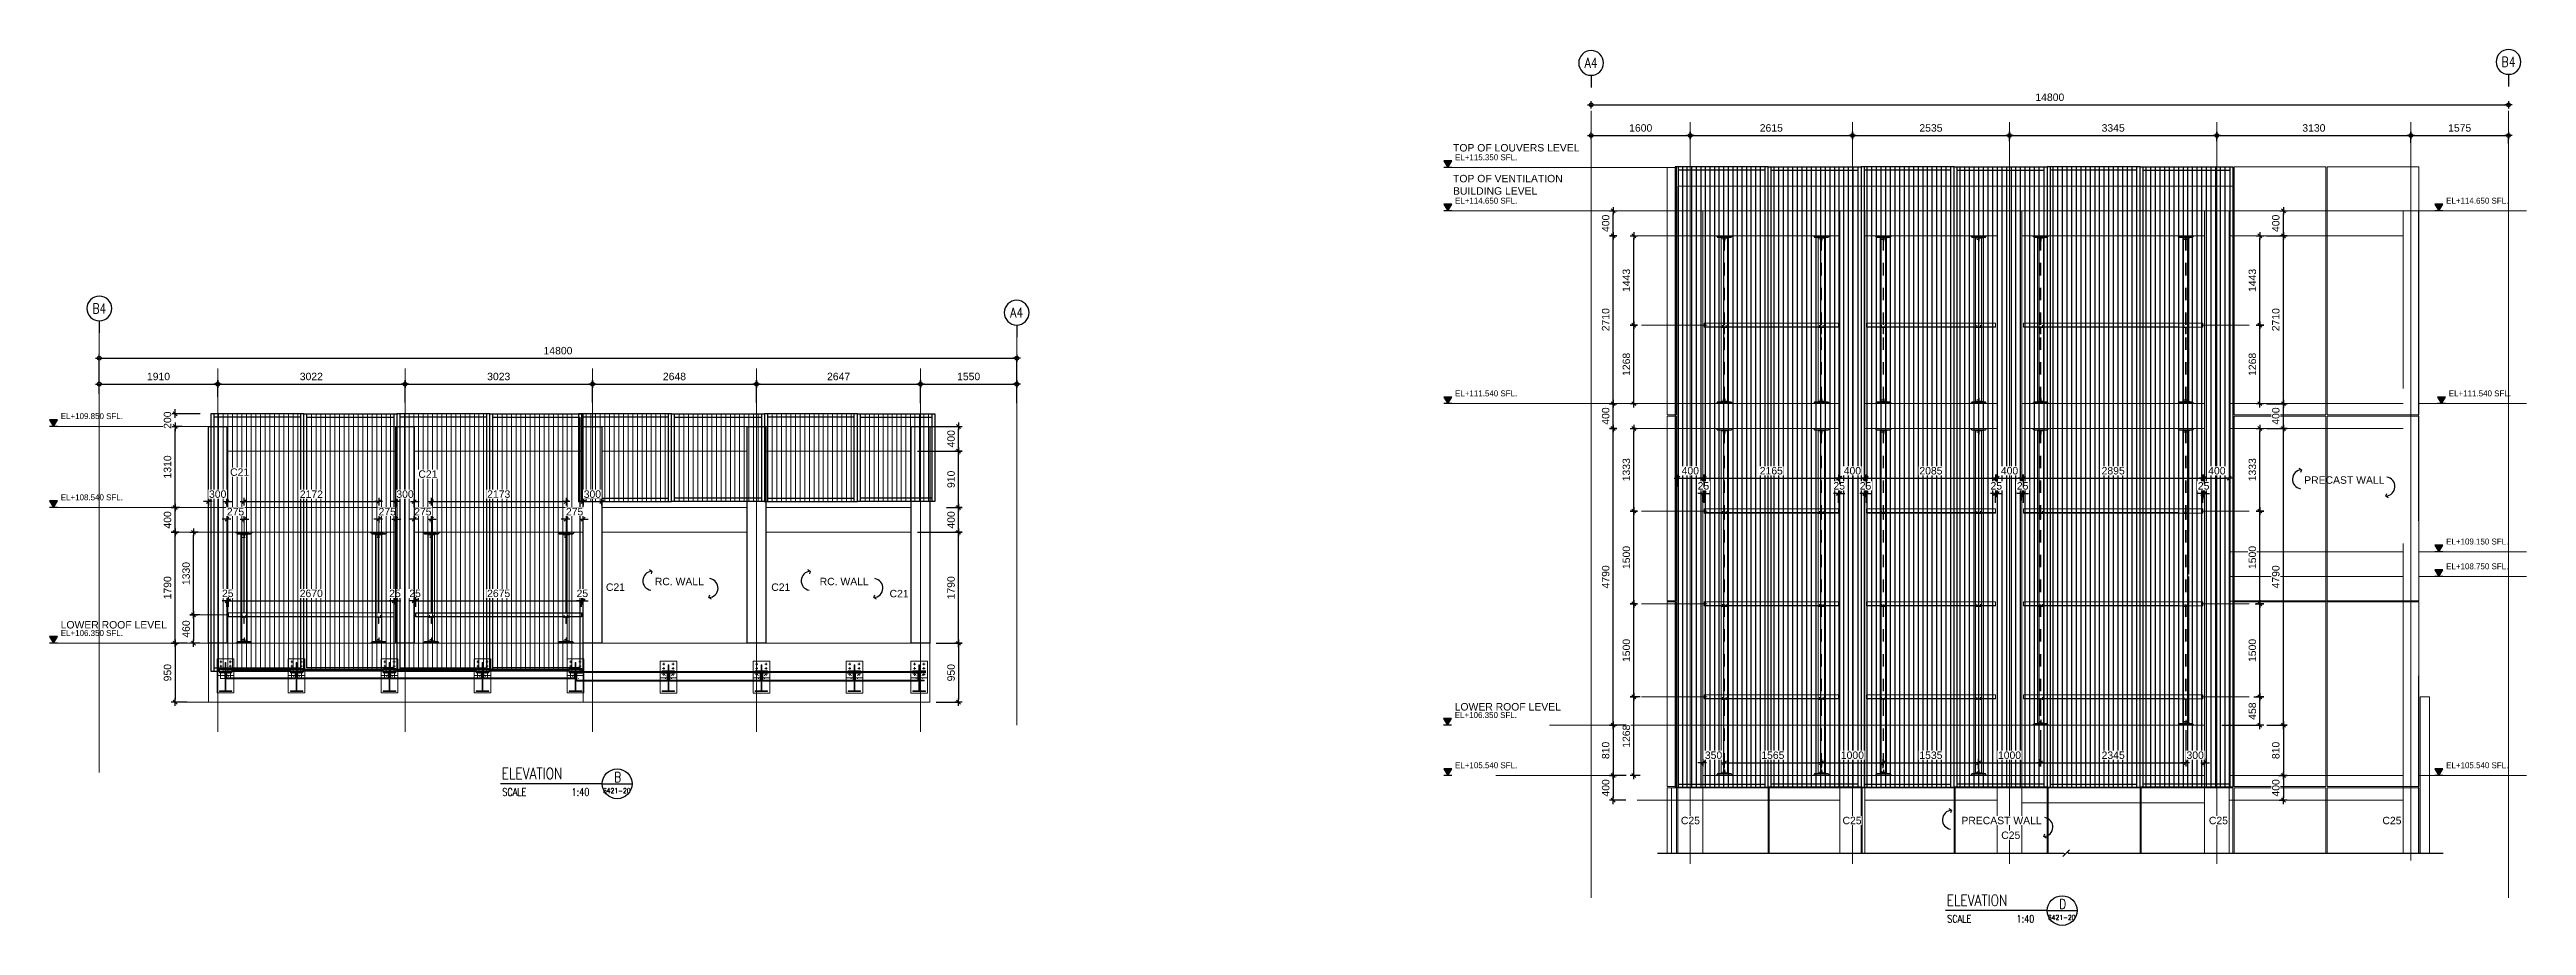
# Model space of a CAD drawing. Header units: millimetres. Extents: x 663313 to 1226001, y 1431724 to 1620898.
# Drawn here: x 663602.1 to 663642.06, y 1524693.93 to 1524708.07 of the extents above; entities that cross this region are included whole.
import ezdxf
from ezdxf.enums import TextEntityAlignment as Align

# ---------------------------------------------------------------- set-up
doc = ezdxf.new("R2010")
doc.units = ezdxf.units.MM
for name, pattern in [('Grid Line', [22.225, 12.7, -3.175, 3.175, -3.175]), ('HIDDEN', [0.375, 0.25, -0.125]), ('XKITLINE00', [0]), ('XKITLINE02', [4, 2, -2])]:
    doc.linetypes.add(name, pattern=pattern)
doc.layers.get('Defpoints').update_dxf_attribs({"color": 140})
doc.layers.add('000 - 0_HIDE_OBJ_FRAMING_DEF_SUB', color=1, linetype='Continuous', plot=False)
for name, color, linetype in [('000 - CONCRETE_EX_BUILDING_MAIN_COLOR_1', 1, 'Continuous'), ('000 - D I M', 1, 'Continuous'), ('CVA044__', 2, 'Continuous'), ('DIM', 1, 'Continuous'), ('REVISE', 3, 'Continuous'), ('VPORT', 250, 'Continuous')]:
    doc.layers.add(name, color=color, linetype=linetype)
for name, color, linetype, lineweight in [('A-FLOR-E', 2, 'Continuous', 9), ('A-GENM', 29, 'Continuous', 9), ('Bolt', 7, 'Continuous', 0), ('Part', 2, 'Continuous', 0), ('S-GRID', 1, 'Continuous', 9)]:
    doc.layers.add(name, color=color, linetype=linetype, lineweight=lineweight)
doc.styles.add('ANGSANA', font='angsana.shx', dxfattribs={"width": 0.9})
doc.styles.add('Arial', font='arial.ttf')
doc.styles.add('CKST2', font='romans.shx', dxfattribs={"width": 0.8, "height": 4})
doc.styles.add('RomanS', font='romans.shx', dxfattribs={"width": 0.8})
doc.dimstyles.new('Dim - 40 - Cen', dxfattribs={"dimscale": 0.04, "dimtxt": 3, "dimasz": 1, "dimexe": 0, "dimexo": 2.5, "dimgap": 1.5, "dimtad": 1, "dimdec": 0, "dimlfac": 1000, "dimzin": 1, "dimdsep": 46, "dimtxsty": 'Arial', "dimblk": 'CEN1', "dimcen": 0.09, "dimclrd": 1, "dimclre": 49, "dimclrt": 3, "dimadec": 0, "dimazin": 0, "dimtfac": 1, "dimtdec": 0, "dimtix": 1, "dimtofl": 0, "dimtmove": 2, "dimatfit": 3, "dimfxl": 1, "dimtfill": 1, "dimtfillclr": 256, "dimtolj": 1, "dimtzin": 0, "dimarcsym": 0})
doc.dimstyles.new('Dim - 40 - End', dxfattribs={"dimscale": 0.04, "dimtxt": 3, "dimasz": 1, "dimexe": 0, "dimexo": 2.5, "dimgap": 1.5, "dimtad": 1, "dimdec": 0, "dimlfac": 1000, "dimzin": 1, "dimdsep": 46, "dimtxsty": 'Arial', "dimblk": 'END', "dimcen": 0.09, "dimclrd": 1, "dimclre": 49, "dimclrt": 3, "dimadec": 0, "dimazin": 0, "dimtfac": 1, "dimtdec": 0, "dimtix": 1, "dimtofl": 0, "dimtmove": 2, "dimatfit": 3, "dimfxl": 1, "dimtfill": 1, "dimtfillclr": 256, "dimtolj": 1, "dimtzin": 0, "dimarcsym": 0})

msp = doc.modelspace()

# ---------------------------------------------------------------- texts
at = {"layer": 'CVA044__', "color": 3, "style": 'Arial'}
for s, p in [('TOP OF VENTILATION ', (663624.7383, 1524705.9243)), ('BUILDING LEVEL', (663624.7383, 1524705.7249))]:
    msp.add_text(s, height=0.12, dxfattribs=at).set_placement(p)
at = {"layer": 'REVISE', "color": 3, "style": 'Arial'}
msp.add_text('LOWER ROOF LEVEL', height=0.12, dxfattribs=at).set_placement((663624.7649, 1524697.4008))
at = {"layer": 'REVISE', "color": 3, "insert": (663639.1175, 1524701.1187), "char_height": 0.12, "attachment_point": 5, "style": 'Arial', "bg_fill": 3, "box_fill_scale": 1.1, "bg_fill_color": 256, "bg_fill_true_color": 13158600, "bg_fill_transparency": 0}
msp.add_mtext('\\A1;PRECAST WALL', dxfattribs=at)

# ---------------------------------------------------------------- blocks, each defined once
blk = doc.blocks.new('*A2772264')
at = {"layer": 'Part', "linetype": 'XKITLINE00', "lineweight": 0}
for p, q in [((265.875752, -44.216541), (265.875759, -44.216541)), ((265.875752, -44.316541), (265.875759, -44.316541)), ((265.875759, -44.216541), (268.075759, -44.216541)), ((265.875759, -44.316541), (265.875759, -44.216541)), ((268.075759, -44.316541), (265.875759, -44.316541)), ((268.075752, -44.216541), (268.075759, -44.216541)), ((268.075752, -44.316541), (268.075759, -44.316541)), ((268.075759, -44.216541), (268.075759, -44.316541))]:
    blk.add_line(p, q, dxfattribs=at)
at = {"layer": 'Part', "linetype": 'XKITLINE02', "lineweight": 0}
for p, q in [((265.875752, -44.216541), (265.875752, -44.316541)), ((268.075752, -44.216541), (268.075752, -44.316541))]:
    blk.add_line(p, q, dxfattribs=at)
blk = doc.blocks.new('*A2773265')
at = {"layer": 'Part', "linetype": 'XKITLINE02', "lineweight": 0}
for p, q in [((267.005754, -43.616541), (267.055757, -43.616541)), ((267.005754, -44.216541), (267.005754, -43.616541)), ((267.005757, -43.616541), (267.005757, -44.116541)), ((267.055754, -44.166541), (267.055754, -43.616541)), ((267.055757, -43.616541), (267.055757, -44.116541)), ((267.005754, -44.216541), (267.605757, -44.216541)), ((267.605754, -44.216541), (267.605754, -44.166541))]:
    blk.add_line(p, q, dxfattribs=at)
at = {"layer": 'Part', "linetype": 'XKITLINE00', "lineweight": 0}
for p, q in [((267.005757, -44.116541), (267.005757, -44.216541)), ((267.605757, -44.166541), (267.055754, -44.166541)), ((267.055757, -44.116541), (267.055757, -44.166541)), ((267.605757, -44.216541), (267.605757, -44.166541))]:
    blk.add_line(p, q, dxfattribs=at)
blk = doc.blocks.new('*A2775267')
at = {"layer": 'Bolt', "linetype": 'XKITLINE02', "lineweight": 0}
for p, q in [((267.134955, -43.916541), (266.705755, -43.916541)), ((267.005755, -43.846541), (266.945755, -43.846541)), ((267.055755, -43.746541), (267.005755, -43.746541)), ((267.005756, -43.986541), (266.945756, -43.986541)), ((267.055756, -44.086541), (267.005756, -44.086541))]:
    blk.add_line(p, q, dxfattribs=at)
blk = doc.blocks.new('*A2776268')
at = {"layer": 'Bolt'}
for points in [[(266.01, -44.32), (266.01, -44.22), (266.15, -44.22), (266.15, -44.32)], [(267.81, -44.32), (267.81, -44.22), (267.95, -44.22), (267.95, -44.32)]]:
    blk.add_hatch(color=256, dxfattribs=at).paths.add_polyline_path(points, flags=17)
at = {"layer": 'Bolt', "linetype": 'XKITLINE00', "lineweight": 0}
for p, q in [((266.01, -44.22), (266.01, -44.32)), ((266.08, -44.22), (266.08, -44.32)), ((266.15, -44.22), (266.15, -44.32)), ((267.81, -44.22), (267.81, -44.32)), ((267.88, -44.22), (267.88, -44.32)), ((267.95, -44.22), (267.95, -44.32))]:
    blk.add_line(p, q, dxfattribs=at)
blk = doc.blocks.new('*A2777269')
at = {"layer": 'Part', "linetype": 'XKITLINE00', "lineweight": 0}
for p, q in [((266.945758, -40.326541), (267.005763, -40.326541)), ((266.945758, -41.326541), (267.005759, -41.326541)), ((266.945759, -41.326541), (266.945763, -40.626541)), ((266.945763, -40.626541), (266.945763, -40.326541)), ((267.005763, -40.626541), (266.945763, -40.626541)), ((267.005758, -40.326541), (267.005763, -40.326541)), ((267.005759, -41.326541), (267.005758, -41.326541)), ((267.005763, -40.626541), (267.005759, -41.326541)), ((267.005763, -40.326541), (267.005763, -40.626541))]:
    blk.add_line(p, q, dxfattribs=at)
at = {"layer": 'Part', "linetype": 'XKITLINE02', "lineweight": 0}
for p, q in [((266.945763, -40.326541), (266.945758, -40.326541)), ((266.945758, -40.326541), (266.945758, -41.326541)), ((266.945759, -41.326541), (266.945758, -41.326541)), ((267.005758, -41.326541), (267.005758, -40.326541))]:
    blk.add_line(p, q, dxfattribs=at)
blk = doc.blocks.new('*A2778270')
at = {"layer": 'Part', "linetype": 'XKITLINE02', "lineweight": 0}
for p, q in [((266.475758, -40.266541), (267.475763, -40.266541)), ((266.475758, -40.326541), (266.475758, -40.266541)), ((267.475758, -40.266541), (267.475758, -40.326541))]:
    blk.add_line(p, q, dxfattribs=at)
at = {"layer": 'Part', "linetype": 'XKITLINE00', "lineweight": 0}
for p, q in [((267.475763, -40.326541), (266.475758, -40.326541)), ((266.475763, -40.326541), (266.475763, -40.266541)), ((267.475758, -40.326541), (267.475763, -40.326541)), ((267.475763, -40.326541), (267.475763, -40.266541))]:
    blk.add_line(p, q, dxfattribs=at)
blk = doc.blocks.new('*A2779271')
at = {"layer": 'Bolt'}
for points in [[(266.61, -40.27), (266.61, -40.21), (266.75, -40.21), (266.75, -40.27)], [(266.61, -40.33), (266.61, -40.27), (266.75, -40.27), (266.75, -40.33)], [(267.21, -40.27), (267.21, -40.21), (267.35, -40.21), (267.35, -40.27)], [(267.21, -40.33), (267.21, -40.27), (267.35, -40.27), (267.35, -40.33)]]:
    blk.add_hatch(color=256, dxfattribs=at).paths.add_polyline_path(points, flags=17)
at = {"layer": 'Bolt', "linetype": 'XKITLINE00', "lineweight": 0}
for p, q in [((266.61, -40.27), (266.61, -40.21)), ((266.61, -40.33), (266.61, -40.27)), ((266.68, -40.41), (266.68, -39.98)), ((266.75, -40.27), (266.75, -40.21)), ((266.75, -40.33), (266.75, -40.27)), ((267.21, -40.27), (267.21, -40.21)), ((267.21, -40.33), (267.21, -40.27)), ((267.28, -40.41), (267.28, -39.98)), ((267.35, -40.27), (267.35, -40.21)), ((267.35, -40.33), (267.35, -40.27))]:
    blk.add_line(p, q, dxfattribs=at)
blk = doc.blocks.new('*A2793272')
at = {"layer": 'Part', "linetype": 'XKITLINE00', "lineweight": 0}
for p, q in [((265.875752, -26.570507), (268.075759, -26.570507)), ((268.075759, -26.670507), (265.875752, -26.670507)), ((265.875759, -26.670507), (265.875759, -26.570507)), ((268.075759, -26.570507), (268.075752, -26.570507)), ((268.075752, -26.670507), (268.075759, -26.670507)), ((268.075759, -26.670507), (268.075759, -26.570507))]:
    blk.add_line(p, q, dxfattribs=at)
at = {"layer": 'Part', "linetype": 'XKITLINE02', "lineweight": 0}
for p, q in [((265.875752, -26.670507), (265.875752, -26.570507)), ((268.075752, -26.670507), (268.075752, -26.570507))]:
    blk.add_line(p, q, dxfattribs=at)
blk = doc.blocks.new('*A2794273')
at = {"layer": 'Part', "linetype": 'XKITLINE02', "lineweight": 0}
for p, q in [((267.005754, -26.670507), (267.605757, -26.670507)), ((267.005754, -27.270507), (267.005754, -26.670507)), ((267.055757, -27.270507), (267.005754, -27.270507)), ((267.005757, -26.770507), (267.005757, -27.270507)), ((267.055754, -26.720507), (267.055754, -27.270507)), ((267.055757, -26.770507), (267.055757, -27.270507)), ((267.605754, -26.720507), (267.605754, -26.670507))]:
    blk.add_line(p, q, dxfattribs=at)
at = {"layer": 'Part', "linetype": 'XKITLINE00', "lineweight": 0}
for p, q in [((267.005757, -26.670507), (267.005757, -26.770507)), ((267.055757, -26.720507), (267.055754, -26.720507)), ((267.605757, -26.720507), (267.055757, -26.720507)), ((267.055757, -26.720507), (267.055757, -26.770507)), ((267.605754, -26.720507), (267.605757, -26.720507)), ((267.605757, -26.720507), (267.605757, -26.670507))]:
    blk.add_line(p, q, dxfattribs=at)
blk = doc.blocks.new('*A2795274')
at = {"layer": 'Part', "linetype": 'XKITLINE02', "lineweight": 0}
for p, q in [((265.675751, -26.370507), (268.27576, -26.370507)), ((265.675751, -26.370507), (265.875752, -26.570507)), ((265.875752, -26.570507), (265.875759, -26.570507)), ((268.105752, -26.570507), (268.275751, -26.370507))]:
    blk.add_line(p, q, dxfattribs=at)
at = {"layer": 'Part', "linetype": 'XKITLINE00', "lineweight": 0}
for p, q in [((265.875759, -26.570507), (265.67576, -26.370507)), ((265.875759, -26.570507), (265.875752, -26.570507)), ((265.875759, -26.570507), (268.105759, -26.570507)), ((268.105759, -26.570507), (268.105752, -26.570507)), ((268.105759, -26.570507), (268.27576, -26.370507))]:
    blk.add_line(p, q, dxfattribs=at)
blk = doc.blocks.new('*A2796275')
at = {"layer": 'Bolt', "linetype": 'XKITLINE02', "lineweight": 0}
for p, q in [((267.134955, -26.970507), (266.705755, -26.970507)), ((267.005755, -26.900507), (266.945755, -26.900507)), ((267.005756, -27.040507), (266.945756, -27.040507)), ((267.055755, -26.800507), (267.005755, -26.800507)), ((267.055756, -27.140507), (267.005756, -27.140507))]:
    blk.add_line(p, q, dxfattribs=at)
blk = doc.blocks.new('*A2797276')
at = {"layer": 'Bolt'}
for points in [[(266.15, -26.57), (266.15, -26.67), (266.01, -26.67), (266.01, -26.57)], [(267.95, -26.57), (267.95, -26.67), (267.81, -26.67), (267.81, -26.57)]]:
    blk.add_hatch(color=256, dxfattribs=at).paths.add_polyline_path(points, flags=17)
at = {"layer": 'Bolt', "linetype": 'XKITLINE00', "lineweight": 0}
for p, q in [((266.01, -26.67), (266.01, -26.57)), ((266.08, -26.67), (266.08, -26.57)), ((266.15, -26.67), (266.15, -26.57)), ((267.81, -26.67), (267.81, -26.57)), ((267.88, -26.67), (267.88, -26.57)), ((267.95, -26.67), (267.95, -26.57))]:
    blk.add_line(p, q, dxfattribs=at)
blk = doc.blocks.new('CEN1')
at = {"color": 1}
for p, q in [((1.5, 0), (-1.5, 0)), ((0, 1.5), (0, -1.5))]:
    blk.add_line(p, q, dxfattribs=at)
at = {"color": 3}
blk.add_circle((0, 0), 0.75, dxfattribs=at)
blk = doc.blocks.new('*D3966')
at = {"layer": '000 - D I M', "color": 49, "lineweight": -2, "transparency": 16777216}
for p, q in [((663602.899, 1524702.51), (663602.899, 1524702.669)), ((663604.809, 1524702.51), (663604.809, 1524702.669))]:
    blk.add_line(p, q, dxfattribs=at)
at = {"layer": '000 - D I M', "color": 1, "lineweight": -2, "transparency": 16777216}
blk.add_line((663602.939, 1524702.669), (663604.769, 1524702.669), dxfattribs=at)
at = {"layer": 'Defpoints', "color": 0, "transparency": 16777216}
for p in [(663604.809, 1524702.669), (663602.899, 1524702.41), (663604.809, 1524702.41)]:
    blk.add_point(p, dxfattribs=at)
at = {"layer": '000 - D I M', "color": 1, "lineweight": -2, "transparency": 16777216, "xscale": 0.04, "yscale": 0.04, "zscale": 0.04, "rotation": 180}
blk.add_blockref('CEN1', (663602.899, 1524702.669), dxfattribs=at)
at = {"layer": '000 - D I M', "color": 1, "lineweight": -2, "transparency": 16777216, "xscale": 0.04, "yscale": 0.04, "zscale": 0.04}
blk.add_blockref('CEN1', (663604.809, 1524702.669), dxfattribs=at)
at = {"layer": '000 - D I M', "color": 3, "transparency": 16777216, "insert": (663603.854, 1524702.79), "char_height": 0.12, "attachment_point": 5, "style": 'Arial', "bg_fill": 3, "box_fill_scale": 1.1, "bg_fill_color": 256, "bg_fill_true_color": 13158600, "bg_fill_transparency": 0}
blk.add_mtext('\\A1;1910', dxfattribs=at)
blk = doc.blocks.new('*D3967')
at = {"layer": '000 - D I M', "color": 49, "lineweight": -2, "transparency": 16777216}
for p, q in [((663604.809, 1524702.462), (663604.809, 1524702.669)), ((663607.831, 1524702.462), (663607.831, 1524702.669))]:
    blk.add_line(p, q, dxfattribs=at)
at = {"layer": '000 - D I M', "color": 1, "lineweight": -2, "transparency": 16777216}
blk.add_line((663604.849, 1524702.669), (663607.791, 1524702.669), dxfattribs=at)
at = {"layer": 'Defpoints', "color": 0, "transparency": 16777216}
for p in [(663607.831, 1524702.669), (663604.809, 1524702.362), (663607.831, 1524702.362)]:
    blk.add_point(p, dxfattribs=at)
at = {"layer": '000 - D I M', "color": 1, "lineweight": -2, "transparency": 16777216, "xscale": 0.04, "yscale": 0.04, "zscale": 0.04, "rotation": 180}
blk.add_blockref('CEN1', (663604.809, 1524702.669), dxfattribs=at)
at = {"layer": '000 - D I M', "color": 1, "lineweight": -2, "transparency": 16777216, "xscale": 0.04, "yscale": 0.04, "zscale": 0.04}
blk.add_blockref('CEN1', (663607.831, 1524702.669), dxfattribs=at)
at = {"layer": '000 - D I M', "color": 3, "transparency": 16777216, "insert": (663606.32, 1524702.79), "char_height": 0.12, "attachment_point": 5, "style": 'Arial', "bg_fill": 3, "box_fill_scale": 1.1, "bg_fill_color": 256, "bg_fill_true_color": 13158600, "bg_fill_transparency": 0}
blk.add_mtext('\\A1;3022', dxfattribs=at)
blk = doc.blocks.new('*D3968')
at = {"layer": '000 - D I M', "color": 49, "lineweight": -2, "transparency": 16777216}
for p, q in [((663607.831, 1524702.37), (663607.831, 1524702.669)), ((663610.854, 1524702.37), (663610.854, 1524702.669))]:
    blk.add_line(p, q, dxfattribs=at)
at = {"layer": '000 - D I M', "color": 1, "lineweight": -2, "transparency": 16777216}
blk.add_line((663607.871, 1524702.669), (663610.814, 1524702.669), dxfattribs=at)
at = {"layer": 'Defpoints', "color": 0, "transparency": 16777216}
for p in [(663610.854, 1524702.669), (663607.831, 1524702.27), (663610.854, 1524702.27)]:
    blk.add_point(p, dxfattribs=at)
at = {"layer": '000 - D I M', "color": 1, "lineweight": -2, "transparency": 16777216, "xscale": 0.04, "yscale": 0.04, "zscale": 0.04, "rotation": 180}
blk.add_blockref('CEN1', (663607.831, 1524702.669), dxfattribs=at)
at = {"layer": '000 - D I M', "color": 1, "lineweight": -2, "transparency": 16777216, "xscale": 0.04, "yscale": 0.04, "zscale": 0.04}
blk.add_blockref('CEN1', (663610.854, 1524702.669), dxfattribs=at)
at = {"layer": '000 - D I M', "color": 3, "transparency": 16777216, "insert": (663609.343, 1524702.79), "char_height": 0.12, "attachment_point": 5, "style": 'Arial', "bg_fill": 3, "box_fill_scale": 1.1, "bg_fill_color": 256, "bg_fill_true_color": 13158600, "bg_fill_transparency": 0}
blk.add_mtext('\\A1;3023', dxfattribs=at)
blk = doc.blocks.new('*D3969')
at = {"layer": '000 - D I M', "color": 49, "lineweight": -2, "transparency": 16777216}
for p, q in [((663610.854, 1524702.39), (663610.854, 1524702.669)), ((663613.502, 1524702.39), (663613.502, 1524702.669))]:
    blk.add_line(p, q, dxfattribs=at)
at = {"layer": '000 - D I M', "color": 1, "lineweight": -2, "transparency": 16777216}
blk.add_line((663610.894, 1524702.669), (663613.462, 1524702.669), dxfattribs=at)
at = {"layer": 'Defpoints', "color": 0, "transparency": 16777216}
for p in [(663613.502, 1524702.669), (663610.854, 1524702.29), (663613.502, 1524702.29)]:
    blk.add_point(p, dxfattribs=at)
at = {"layer": '000 - D I M', "color": 1, "lineweight": -2, "transparency": 16777216, "xscale": 0.04, "yscale": 0.04, "zscale": 0.04, "rotation": 180}
blk.add_blockref('CEN1', (663610.854, 1524702.669), dxfattribs=at)
at = {"layer": '000 - D I M', "color": 1, "lineweight": -2, "transparency": 16777216, "xscale": 0.04, "yscale": 0.04, "zscale": 0.04}
blk.add_blockref('CEN1', (663613.502, 1524702.669), dxfattribs=at)
at = {"layer": '000 - D I M', "color": 3, "transparency": 16777216, "insert": (663612.178, 1524702.79), "char_height": 0.12, "attachment_point": 5, "style": 'Arial', "bg_fill": 3, "box_fill_scale": 1.1, "bg_fill_color": 256, "bg_fill_true_color": 13158600, "bg_fill_transparency": 0}
blk.add_mtext('\\A1;2648', dxfattribs=at)
blk = doc.blocks.new('*D3970')
at = {"layer": '000 - D I M', "color": 49, "lineweight": -2, "transparency": 16777216}
for p, q in [((663613.502, 1524702.367), (663613.502, 1524702.669)), ((663616.149, 1524702.367), (663616.149, 1524702.669))]:
    blk.add_line(p, q, dxfattribs=at)
at = {"layer": '000 - D I M', "color": 1, "lineweight": -2, "transparency": 16777216}
blk.add_line((663613.542, 1524702.669), (663616.109, 1524702.669), dxfattribs=at)
at = {"layer": 'Defpoints', "color": 0, "transparency": 16777216}
for p in [(663616.149, 1524702.669), (663613.502, 1524702.267), (663616.149, 1524702.267)]:
    blk.add_point(p, dxfattribs=at)
at = {"layer": '000 - D I M', "color": 1, "lineweight": -2, "transparency": 16777216, "xscale": 0.04, "yscale": 0.04, "zscale": 0.04, "rotation": 180}
blk.add_blockref('CEN1', (663613.502, 1524702.669), dxfattribs=at)
at = {"layer": '000 - D I M', "color": 1, "lineweight": -2, "transparency": 16777216, "xscale": 0.04, "yscale": 0.04, "zscale": 0.04}
blk.add_blockref('CEN1', (663616.149, 1524702.669), dxfattribs=at)
at = {"layer": '000 - D I M', "color": 3, "transparency": 16777216, "insert": (663614.826, 1524702.79), "char_height": 0.12, "attachment_point": 5, "style": 'Arial', "bg_fill": 3, "box_fill_scale": 1.1, "bg_fill_color": 256, "bg_fill_true_color": 13158600, "bg_fill_transparency": 0}
blk.add_mtext('\\A1;2647', dxfattribs=at)
blk = doc.blocks.new('*D3971')
at = {"layer": '000 - D I M', "color": 49, "lineweight": -2, "transparency": 16777216}
for p, q in [((663616.149, 1524702.359), (663616.149, 1524702.669)), ((663617.699, 1524702.359), (663617.699, 1524702.669))]:
    blk.add_line(p, q, dxfattribs=at)
at = {"layer": '000 - D I M', "color": 1, "lineweight": -2, "transparency": 16777216}
blk.add_line((663616.189, 1524702.669), (663617.659, 1524702.669), dxfattribs=at)
at = {"layer": 'Defpoints', "color": 0, "transparency": 16777216}
for p in [(663617.699, 1524702.669), (663616.149, 1524702.259), (663617.699, 1524702.259)]:
    blk.add_point(p, dxfattribs=at)
at = {"layer": '000 - D I M', "color": 1, "lineweight": -2, "transparency": 16777216, "xscale": 0.04, "yscale": 0.04, "zscale": 0.04, "rotation": 180}
blk.add_blockref('CEN1', (663616.149, 1524702.669), dxfattribs=at)
at = {"layer": '000 - D I M', "color": 1, "lineweight": -2, "transparency": 16777216, "xscale": 0.04, "yscale": 0.04, "zscale": 0.04}
blk.add_blockref('CEN1', (663617.699, 1524702.669), dxfattribs=at)
at = {"layer": '000 - D I M', "color": 3, "transparency": 16777216, "insert": (663616.924, 1524702.79), "char_height": 0.12, "attachment_point": 5, "style": 'Arial', "bg_fill": 3, "box_fill_scale": 1.1, "bg_fill_color": 256, "bg_fill_true_color": 13158600, "bg_fill_transparency": 0}
blk.add_mtext('\\A1;1550', dxfattribs=at)
blk = doc.blocks.new('*A2774266')
at = {"layer": 'Part', "linetype": 'XKITLINE02', "lineweight": 0}
for p, q in [((265.675751, -44.516541), (265.875752, -44.316541)), ((268.27576, -44.516541), (265.675751, -44.516541)), ((268.275751, -44.516541), (268.105752, -44.316541))]:
    blk.add_line(p, q, dxfattribs=at)
at = {"layer": 'Part', "linetype": 'XKITLINE00', "lineweight": 0}
for p, q in [((265.67576, -44.516541), (265.875759, -44.316541)), ((265.875752, -44.316541), (265.875759, -44.316541)), ((265.875759, -44.316541), (268.105759, -44.316541)), ((268.105759, -44.316541), (268.27576, -44.516541))]:
    blk.add_line(p, q, dxfattribs=at)
blk = doc.blocks.new('END')
at = {"color": 1}
for p, q in [((1.5, 0), (-1.5, 0)), ((0, 1.5), (0, -1.5))]:
    blk.add_line(p, q, dxfattribs=at)
at = {"color": 3}
blk.add_line((-0.8, -0.8), (0.8, 0.8), dxfattribs=at)
blk = doc.blocks.new('*D3949')
at = {"layer": '000 - D I M', "color": 49, "lineweight": -2, "transparency": 16777216}
for p, q in [((663604.522, 1524698.946), (663604.421, 1524698.946)), ((663604.522, 1524698.486), (663604.421, 1524698.486))]:
    blk.add_line(p, q, dxfattribs=at)
at = {"layer": '000 - D I M', "color": 1, "lineweight": -2, "transparency": 16777216}
blk.add_line((663604.421, 1524698.906), (663604.421, 1524698.526), dxfattribs=at)
at = {"layer": 'Defpoints', "color": 0, "transparency": 16777216}
for p in [(663604.622, 1524698.946), (663604.622, 1524698.486)]:
    blk.add_point(p, dxfattribs=at)
at = {"layer": '000 - D I M', "color": 1, "lineweight": -2, "transparency": 16777216, "xscale": 0.04, "yscale": 0.04, "zscale": 0.04}
for p, rotation in [((663604.421, 1524698.946), 90), ((663604.421, 1524698.486), 270)]:
    blk.add_blockref('END', p, dxfattribs=dict(at, rotation=rotation))
at = {"layer": '000 - D I M', "color": 3, "transparency": 16777216, "insert": (663604.3, 1524698.716), "char_height": 0.12, "attachment_point": 5, "rotation": 90, "style": 'Arial', "bg_fill": 3, "box_fill_scale": 1.1, "bg_fill_color": 256, "bg_fill_true_color": 13158600, "bg_fill_transparency": 0}
blk.add_mtext('\\A1;460', dxfattribs=at)
at = {"layer": 'Defpoints', "color": 0, "transparency": 16777216}
blk.add_point((663604.421, 1524698.486), dxfattribs=at)
blk = doc.blocks.new('*D3950')
at = {"layer": '000 - D I M', "color": 49, "lineweight": -2, "transparency": 16777216}
for p, q in [((663604.499, 1524700.276), (663604.421, 1524700.276)), ((663604.521, 1524698.945), (663604.421, 1524698.945))]:
    blk.add_line(p, q, dxfattribs=at)
at = {"layer": '000 - D I M', "color": 1, "lineweight": -2, "transparency": 16777216}
blk.add_line((663604.421, 1524698.985), (663604.421, 1524700.236), dxfattribs=at)
at = {"layer": 'Defpoints', "color": 0, "transparency": 16777216}
for p in [(663604.421, 1524700.276), (663604.599, 1524700.276), (663604.621, 1524698.945)]:
    blk.add_point(p, dxfattribs=at)
at = {"layer": '000 - D I M', "color": 1, "lineweight": -2, "transparency": 16777216, "xscale": 0.04, "yscale": 0.04, "zscale": 0.04}
for p, rotation in [((663604.421, 1524700.276), 90), ((663604.421, 1524698.945), 270)]:
    blk.add_blockref('END', p, dxfattribs=dict(at, rotation=rotation))
at = {"layer": '000 - D I M', "color": 3, "transparency": 16777216, "insert": (663604.3, 1524699.611), "char_height": 0.12, "attachment_point": 5, "rotation": 90, "style": 'Arial', "bg_fill": 3, "box_fill_scale": 1.1, "bg_fill_color": 256, "bg_fill_true_color": 13158600, "bg_fill_transparency": 0}
blk.add_mtext('\\A1;1330', dxfattribs=at)
blk = doc.blocks.new('*D3951')
at = {"layer": '000 - D I M', "color": 49, "lineweight": -2, "transparency": 16777216}
for p, q in [((663604.317, 1524698.486), (663604.121, 1524698.486)), ((663604.317, 1524697.536), (663604.121, 1524697.536))]:
    blk.add_line(p, q, dxfattribs=at)
at = {"layer": '000 - D I M', "color": 1, "lineweight": -2, "transparency": 16777216}
blk.add_line((663604.121, 1524698.446), (663604.121, 1524697.576), dxfattribs=at)
at = {"layer": 'Defpoints', "color": 0, "transparency": 16777216}
for p in [(663604.417, 1524698.486), (663604.121, 1524697.536), (663604.417, 1524697.536)]:
    blk.add_point(p, dxfattribs=at)
at = {"layer": '000 - D I M', "color": 1, "lineweight": -2, "transparency": 16777216, "xscale": 0.04, "yscale": 0.04, "zscale": 0.04}
for p, rotation in [((663604.121, 1524698.486), 90), ((663604.121, 1524697.536), 270)]:
    blk.add_blockref('END', p, dxfattribs=dict(at, rotation=rotation))
at = {"layer": '000 - D I M', "color": 3, "transparency": 16777216, "insert": (663604, 1524698.011), "char_height": 0.12, "attachment_point": 5, "rotation": 90, "style": 'Arial', "bg_fill": 3, "box_fill_scale": 1.1, "bg_fill_color": 256, "bg_fill_true_color": 13158600, "bg_fill_transparency": 0}
blk.add_mtext('\\A1;950', dxfattribs=at)
blk = doc.blocks.new('*D3952')
at = {"layer": '000 - D I M', "color": 49, "lineweight": -2, "transparency": 16777216}
for p, q in [((663604.164, 1524700.276), (663604.121, 1524700.276)), ((663604.164, 1524698.486), (663604.121, 1524698.486))]:
    blk.add_line(p, q, dxfattribs=at)
at = {"layer": '000 - D I M', "color": 1, "lineweight": -2, "transparency": 16777216}
blk.add_line((663604.121, 1524698.526), (663604.121, 1524700.236), dxfattribs=at)
at = {"layer": 'Defpoints', "color": 0, "transparency": 16777216}
for p in [(663604.121, 1524700.276), (663604.264, 1524700.276), (663604.264, 1524698.486)]:
    blk.add_point(p, dxfattribs=at)
at = {"layer": '000 - D I M', "color": 1, "lineweight": -2, "transparency": 16777216, "xscale": 0.04, "yscale": 0.04, "zscale": 0.04}
for p, rotation in [((663604.121, 1524700.276), 90), ((663604.121, 1524698.486), 270)]:
    blk.add_blockref('END', p, dxfattribs=dict(at, rotation=rotation))
at = {"layer": '000 - D I M', "color": 3, "transparency": 16777216, "insert": (663604, 1524699.381), "char_height": 0.12, "attachment_point": 5, "rotation": 90, "style": 'Arial', "bg_fill": 3, "box_fill_scale": 1.1, "bg_fill_color": 256, "bg_fill_true_color": 13158600, "bg_fill_transparency": 0}
blk.add_mtext('\\A1;1790', dxfattribs=at)
blk = doc.blocks.new('*D3953')
at = {"layer": '000 - D I M', "color": 49, "lineweight": -2, "transparency": 16777216}
for p, q in [((663604.156, 1524700.676), (663604.121, 1524700.676)), ((663604.156, 1524700.276), (663604.121, 1524700.276))]:
    blk.add_line(p, q, dxfattribs=at)
at = {"layer": '000 - D I M', "color": 1, "lineweight": -2, "transparency": 16777216}
blk.add_line((663604.121, 1524700.316), (663604.121, 1524700.636), dxfattribs=at)
at = {"layer": '000 - D I M', "color": 1, "lineweight": -2, "transparency": 16777216, "xscale": 0.04, "yscale": 0.04, "zscale": 0.04}
for p, rotation in [((663604.121, 1524700.676), 90), ((663604.121, 1524700.276), 270)]:
    blk.add_blockref('END', p, dxfattribs=dict(at, rotation=rotation))
at = {"layer": '000 - D I M', "color": 3, "transparency": 16777216, "insert": (663604, 1524700.476), "char_height": 0.12, "attachment_point": 5, "rotation": 90, "style": 'Arial', "bg_fill": 3, "box_fill_scale": 1.1, "bg_fill_color": 256, "bg_fill_true_color": 13158600, "bg_fill_transparency": 0}
blk.add_mtext('\\A1;400', dxfattribs=at)
at = {"layer": 'Defpoints', "color": 0, "transparency": 16777216}
for p in [(663604.121, 1524700.676), (663604.256, 1524700.676), (663604.256, 1524700.276)]:
    blk.add_point(p, dxfattribs=at)
blk = doc.blocks.new('*D3954')
at = {"layer": '000 - D I M', "color": 49, "lineweight": -2, "transparency": 16777216}
for p, q in [((663602.899, 1524702.676), (663602.899, 1524703.085)), ((663617.699, 1524702.676), (663617.699, 1524703.085))]:
    blk.add_line(p, q, dxfattribs=at)
at = {"layer": '000 - D I M', "color": 1, "lineweight": -2, "transparency": 16777216}
blk.add_line((663602.939, 1524703.085), (663617.659, 1524703.085), dxfattribs=at)
at = {"layer": 'Defpoints', "color": 0, "transparency": 16777216}
for p in [(663617.699, 1524703.085), (663602.899, 1524702.576), (663617.699, 1524702.576)]:
    blk.add_point(p, dxfattribs=at)
at = {"layer": '000 - D I M', "color": 1, "lineweight": -2, "transparency": 16777216, "xscale": 0.04, "yscale": 0.04, "zscale": 0.04, "rotation": 180}
blk.add_blockref('CEN1', (663602.899, 1524703.085), dxfattribs=at)
at = {"layer": '000 - D I M', "color": 1, "lineweight": -2, "transparency": 16777216, "xscale": 0.04, "yscale": 0.04, "zscale": 0.04}
blk.add_blockref('CEN1', (663617.699, 1524703.085), dxfattribs=at)
at = {"layer": '000 - D I M', "color": 3, "transparency": 16777216, "insert": (663610.299, 1524703.207), "char_height": 0.12, "attachment_point": 5, "style": 'Arial', "bg_fill": 3, "box_fill_scale": 1.1, "bg_fill_color": 256, "bg_fill_true_color": 13158600, "bg_fill_transparency": 0}
blk.add_mtext('\\A1;14800', dxfattribs=at)
blk = doc.blocks.new('cano')
at = {"layer": '000 - CONCRETE_EX_BUILDING_MAIN_COLOR_1', "linetype": 'XKITLINE02', "lineweight": 0}
for points in [[(663604.852, 1524720.752), (663604.852, 1524720.753), (663604.852, 1524720.754), (663604.853, 1524720.755), (663604.853, 1524720.756), (663604.853, 1524720.757), (663604.854, 1524720.758), (663604.855, 1524720.758), (663604.855, 1524720.759), (663604.856, 1524720.759), (663604.857, 1524720.76), (663604.858, 1524720.76), (663604.859, 1524720.761), (663604.859, 1524720.761), (663604.86, 1524720.761), (663604.861, 1524720.761), (663604.862, 1524720.761), (663604.863, 1524720.761), (663604.864, 1524720.761), (663604.865, 1524720.76), (663604.866, 1524720.76), (663604.867, 1524720.759), (663604.867, 1524720.759), (663604.868, 1524720.758), (663604.869, 1524720.758), (663604.869, 1524720.757), (663604.87, 1524720.756), (663604.87, 1524720.755), (663604.87, 1524720.754), (663604.871, 1524720.753), (663604.871, 1524720.752), (663604.871, 1524720.751), (663604.871, 1524720.751), (663604.871, 1524720.75), (663604.87, 1524720.749), (663604.87, 1524720.748), (663604.87, 1524720.747), (663604.869, 1524720.746), (663604.869, 1524720.745), (663604.868, 1524720.745), (663604.867, 1524720.744), (663604.867, 1524720.744), (663604.866, 1524720.743), (663604.865, 1524720.743), (663604.864, 1524720.742), (663604.863, 1524720.742), (663604.862, 1524720.742), (663604.861, 1524720.742), (663604.86, 1524720.742), (663604.859, 1524720.742), (663604.859, 1524720.742), (663604.858, 1524720.743), (663604.857, 1524720.743), (663604.856, 1524720.744), (663604.855, 1524720.744), (663604.855, 1524720.745), (663604.854, 1524720.745), (663604.853, 1524720.746), (663604.853, 1524720.747), (663604.853, 1524720.748), (663604.852, 1524720.749), (663604.852, 1524720.75), (663604.852, 1524720.751), (663604.852, 1524720.751)], [(663604.852, 1524720.682), (663604.852, 1524720.683), (663604.852, 1524720.684), (663604.853, 1524720.685), (663604.853, 1524720.686), (663604.853, 1524720.687), (663604.854, 1524720.688), (663604.855, 1524720.688), (663604.855, 1524720.689), (663604.856, 1524720.689), (663604.857, 1524720.69), (663604.858, 1524720.69), (663604.859, 1524720.691), (663604.859, 1524720.691), (663604.86, 1524720.691), (663604.861, 1524720.691), (663604.862, 1524720.691), (663604.863, 1524720.691), (663604.864, 1524720.691), (663604.865, 1524720.69), (663604.866, 1524720.69), (663604.867, 1524720.689), (663604.867, 1524720.689), (663604.868, 1524720.688), (663604.869, 1524720.688), (663604.869, 1524720.687), (663604.87, 1524720.686), (663604.87, 1524720.685), (663604.87, 1524720.684), (663604.871, 1524720.683), (663604.871, 1524720.682), (663604.871, 1524720.681), (663604.871, 1524720.681), (663604.871, 1524720.68), (663604.87, 1524720.679), (663604.87, 1524720.678), (663604.87, 1524720.677), (663604.869, 1524720.676), (663604.869, 1524720.675), (663604.868, 1524720.675), (663604.867, 1524720.674), (663604.867, 1524720.674), (663604.866, 1524720.673), (663604.865, 1524720.673), (663604.864, 1524720.672), (663604.863, 1524720.672), (663604.862, 1524720.672), (663604.861, 1524720.672), (663604.86, 1524720.672), (663604.859, 1524720.672), (663604.859, 1524720.672), (663604.858, 1524720.673), (663604.857, 1524720.673), (663604.856, 1524720.674), (663604.855, 1524720.674), (663604.855, 1524720.675), (663604.854, 1524720.675), (663604.853, 1524720.676), (663604.853, 1524720.677), (663604.853, 1524720.678), (663604.852, 1524720.679), (663604.852, 1524720.68), (663604.852, 1524720.681), (663604.852, 1524720.681)], [(663605.002, 1524720.752), (663605.002, 1524720.753), (663605.002, 1524720.754), (663605.003, 1524720.755), (663605.003, 1524720.756), (663605.003, 1524720.757), (663605.004, 1524720.758), (663605.005, 1524720.758), (663605.005, 1524720.759), (663605.006, 1524720.759), (663605.007, 1524720.76), (663605.008, 1524720.76), (663605.009, 1524720.761), (663605.009, 1524720.761), (663605.01, 1524720.761), (663605.011, 1524720.761), (663605.012, 1524720.761), (663605.013, 1524720.761), (663605.014, 1524720.761), (663605.015, 1524720.76), (663605.016, 1524720.76), (663605.017, 1524720.759), (663605.017, 1524720.759), (663605.018, 1524720.758), (663605.019, 1524720.758), (663605.019, 1524720.757), (663605.02, 1524720.756), (663605.02, 1524720.755), (663605.02, 1524720.754), (663605.021, 1524720.753), (663605.021, 1524720.752), (663605.021, 1524720.751), (663605.021, 1524720.751), (663605.021, 1524720.75), (663605.02, 1524720.749), (663605.02, 1524720.748), (663605.02, 1524720.747), (663605.019, 1524720.746), (663605.019, 1524720.745), (663605.018, 1524720.745), (663605.017, 1524720.744), (663605.017, 1524720.744), (663605.016, 1524720.743), (663605.015, 1524720.743), (663605.014, 1524720.742), (663605.013, 1524720.742), (663605.012, 1524720.742), (663605.011, 1524720.742), (663605.01, 1524720.742), (663605.009, 1524720.742), (663605.009, 1524720.742), (663605.008, 1524720.743), (663605.007, 1524720.743), (663605.006, 1524720.744), (663605.005, 1524720.744), (663605.005, 1524720.745), (663605.004, 1524720.745), (663605.003, 1524720.746), (663605.003, 1524720.747), (663605.003, 1524720.748), (663605.002, 1524720.749), (663605.002, 1524720.75), (663605.002, 1524720.751), (663605.002, 1524720.751)], [(663605.002, 1524720.682), (663605.002, 1524720.683), (663605.002, 1524720.684), (663605.003, 1524720.685), (663605.003, 1524720.686), (663605.003, 1524720.687), (663605.004, 1524720.688), (663605.005, 1524720.688), (663605.005, 1524720.689), (663605.006, 1524720.689), (663605.007, 1524720.69), (663605.008, 1524720.69), (663605.009, 1524720.691), (663605.009, 1524720.691), (663605.01, 1524720.691), (663605.011, 1524720.691), (663605.012, 1524720.691), (663605.013, 1524720.691), (663605.014, 1524720.691), (663605.015, 1524720.69), (663605.016, 1524720.69), (663605.017, 1524720.689), (663605.017, 1524720.689), (663605.018, 1524720.688), (663605.019, 1524720.688), (663605.019, 1524720.687), (663605.02, 1524720.686), (663605.02, 1524720.685), (663605.02, 1524720.684), (663605.021, 1524720.683), (663605.021, 1524720.682), (663605.021, 1524720.681), (663605.021, 1524720.681), (663605.021, 1524720.68), (663605.02, 1524720.679), (663605.02, 1524720.678), (663605.02, 1524720.677), (663605.019, 1524720.676), (663605.019, 1524720.675), (663605.018, 1524720.675), (663605.017, 1524720.674), (663605.017, 1524720.674), (663605.016, 1524720.673), (663605.015, 1524720.673), (663605.014, 1524720.672), (663605.013, 1524720.672), (663605.012, 1524720.672), (663605.011, 1524720.672), (663605.01, 1524720.672), (663605.009, 1524720.672), (663605.009, 1524720.672), (663605.008, 1524720.673), (663605.007, 1524720.673), (663605.006, 1524720.674), (663605.005, 1524720.674), (663605.005, 1524720.675), (663605.004, 1524720.675), (663605.003, 1524720.676), (663605.003, 1524720.677), (663605.003, 1524720.678), (663605.002, 1524720.679), (663605.002, 1524720.68), (663605.002, 1524720.681), (663605.002, 1524720.681)], [(663605.996, 1524720.752), (663605.997, 1524720.753), (663605.997, 1524720.754), (663605.997, 1524720.755), (663605.998, 1524720.756), (663605.998, 1524720.757), (663605.999, 1524720.758), (663605.999, 1524720.758), (663606, 1524720.759), (663606.001, 1524720.759), (663606.001, 1524720.76), (663606.002, 1524720.76), (663606.003, 1524720.761), (663606.004, 1524720.761), (663606.005, 1524720.761), (663606.006, 1524720.761), (663606.007, 1524720.761), (663606.008, 1524720.761), (663606.009, 1524720.761), (663606.01, 1524720.76), (663606.01, 1524720.76), (663606.011, 1524720.759), (663606.012, 1524720.759), (663606.013, 1524720.758), (663606.013, 1524720.758), (663606.014, 1524720.757), (663606.014, 1524720.756), (663606.015, 1524720.755), (663606.015, 1524720.754), (663606.015, 1524720.753), (663606.015, 1524720.752), (663606.015, 1524720.751), (663606.015, 1524720.751), (663606.015, 1524720.75), (663606.015, 1524720.749), (663606.015, 1524720.748), (663606.014, 1524720.747), (663606.014, 1524720.746), (663606.013, 1524720.745), (663606.013, 1524720.745), (663606.012, 1524720.744), (663606.011, 1524720.744), (663606.01, 1524720.743), (663606.01, 1524720.743), (663606.009, 1524720.742), (663606.008, 1524720.742), (663606.007, 1524720.742), (663606.006, 1524720.742), (663606.005, 1524720.742), (663606.004, 1524720.742), (663606.003, 1524720.742), (663606.002, 1524720.743), (663606.001, 1524720.743), (663606.001, 1524720.744), (663606, 1524720.744), (663605.999, 1524720.745), (663605.999, 1524720.745), (663605.998, 1524720.746), (663605.998, 1524720.747), (663605.997, 1524720.748), (663605.997, 1524720.749), (663605.997, 1524720.75), (663605.996, 1524720.751), (663605.996, 1524720.751)], [(663605.996, 1524720.682), (663605.997, 1524720.683), (663605.997, 1524720.684), (663605.997, 1524720.685), (663605.998, 1524720.686), (663605.998, 1524720.687), (663605.999, 1524720.688), (663605.999, 1524720.688), (663606, 1524720.689), (663606.001, 1524720.689), (663606.001, 1524720.69), (663606.002, 1524720.69), (663606.003, 1524720.691), (663606.004, 1524720.691), (663606.005, 1524720.691), (663606.006, 1524720.691), (663606.007, 1524720.691), (663606.008, 1524720.691), (663606.009, 1524720.691), (663606.01, 1524720.69), (663606.01, 1524720.69), (663606.011, 1524720.689), (663606.012, 1524720.689), (663606.013, 1524720.688), (663606.013, 1524720.688), (663606.014, 1524720.687), (663606.014, 1524720.686), (663606.015, 1524720.685), (663606.015, 1524720.684), (663606.015, 1524720.683), (663606.015, 1524720.682), (663606.015, 1524720.681), (663606.015, 1524720.681), (663606.015, 1524720.68), (663606.015, 1524720.679), (663606.015, 1524720.678), (663606.014, 1524720.677), (663606.014, 1524720.676), (663606.013, 1524720.675), (663606.013, 1524720.675), (663606.012, 1524720.674), (663606.011, 1524720.674), (663606.01, 1524720.673), (663606.01, 1524720.673), (663606.009, 1524720.672), (663606.008, 1524720.672), (663606.007, 1524720.672), (663606.006, 1524720.672), (663606.005, 1524720.672), (663606.004, 1524720.672), (663606.003, 1524720.672), (663606.002, 1524720.673), (663606.001, 1524720.673), (663606.001, 1524720.674), (663606, 1524720.674), (663605.999, 1524720.675), (663605.999, 1524720.675), (663605.998, 1524720.676), (663605.998, 1524720.677), (663605.997, 1524720.678), (663605.997, 1524720.679), (663605.997, 1524720.68), (663605.996, 1524720.681), (663605.996, 1524720.681)], [(663606.146, 1524720.752), (663606.147, 1524720.753), (663606.147, 1524720.754), (663606.147, 1524720.755), (663606.148, 1524720.756), (663606.148, 1524720.757), (663606.149, 1524720.758), (663606.149, 1524720.758), (663606.15, 1524720.759), (663606.151, 1524720.759), (663606.151, 1524720.76), (663606.152, 1524720.76), (663606.153, 1524720.761), (663606.154, 1524720.761), (663606.155, 1524720.761), (663606.156, 1524720.761), (663606.157, 1524720.761), (663606.158, 1524720.761), (663606.159, 1524720.761), (663606.16, 1524720.76), (663606.16, 1524720.76), (663606.161, 1524720.759), (663606.162, 1524720.759), (663606.163, 1524720.758), (663606.163, 1524720.758), (663606.164, 1524720.757), (663606.164, 1524720.756), (663606.165, 1524720.755), (663606.165, 1524720.754), (663606.165, 1524720.753), (663606.165, 1524720.752), (663606.165, 1524720.751), (663606.165, 1524720.751), (663606.165, 1524720.75), (663606.165, 1524720.749), (663606.165, 1524720.748), (663606.164, 1524720.747), (663606.164, 1524720.746), (663606.163, 1524720.745), (663606.163, 1524720.745), (663606.162, 1524720.744), (663606.161, 1524720.744), (663606.16, 1524720.743), (663606.16, 1524720.743), (663606.159, 1524720.742), (663606.158, 1524720.742), (663606.157, 1524720.742), (663606.156, 1524720.742), (663606.155, 1524720.742), (663606.154, 1524720.742), (663606.153, 1524720.742), (663606.152, 1524720.743), (663606.151, 1524720.743), (663606.151, 1524720.744), (663606.15, 1524720.744), (663606.149, 1524720.745), (663606.149, 1524720.745), (663606.148, 1524720.746), (663606.148, 1524720.747), (663606.147, 1524720.748), (663606.147, 1524720.749), (663606.147, 1524720.75), (663606.146, 1524720.751), (663606.146, 1524720.751)], [(663606.146, 1524720.682), (663606.147, 1524720.683), (663606.147, 1524720.684), (663606.147, 1524720.685), (663606.148, 1524720.686), (663606.148, 1524720.687), (663606.149, 1524720.688), (663606.149, 1524720.688), (663606.15, 1524720.689), (663606.151, 1524720.689), (663606.151, 1524720.69), (663606.152, 1524720.69), (663606.153, 1524720.691), (663606.154, 1524720.691), (663606.155, 1524720.691), (663606.156, 1524720.691), (663606.157, 1524720.691), (663606.158, 1524720.691), (663606.159, 1524720.691), (663606.16, 1524720.69), (663606.16, 1524720.69), (663606.161, 1524720.689), (663606.162, 1524720.689), (663606.163, 1524720.688), (663606.163, 1524720.688), (663606.164, 1524720.687), (663606.164, 1524720.686), (663606.165, 1524720.685), (663606.165, 1524720.684), (663606.165, 1524720.683), (663606.165, 1524720.682), (663606.165, 1524720.681), (663606.165, 1524720.681), (663606.165, 1524720.68), (663606.165, 1524720.679), (663606.165, 1524720.678), (663606.164, 1524720.677), (663606.164, 1524720.676), (663606.163, 1524720.675), (663606.163, 1524720.675), (663606.162, 1524720.674), (663606.161, 1524720.674), (663606.16, 1524720.673), (663606.16, 1524720.673), (663606.159, 1524720.672), (663606.158, 1524720.672), (663606.157, 1524720.672), (663606.156, 1524720.672), (663606.155, 1524720.672), (663606.154, 1524720.672), (663606.153, 1524720.672), (663606.152, 1524720.673), (663606.151, 1524720.673), (663606.151, 1524720.674), (663606.15, 1524720.674), (663606.149, 1524720.675), (663606.149, 1524720.675), (663606.148, 1524720.676), (663606.148, 1524720.677), (663606.147, 1524720.678), (663606.147, 1524720.679), (663606.147, 1524720.68), (663606.146, 1524720.681), (663606.146, 1524720.681)], [(663607.496, 1524720.752), (663607.497, 1524720.753), (663607.497, 1524720.754), (663607.497, 1524720.755), (663607.498, 1524720.756), (663607.498, 1524720.757), (663607.499, 1524720.758), (663607.499, 1524720.758), (663607.5, 1524720.759), (663607.501, 1524720.759), (663607.501, 1524720.76), (663607.502, 1524720.76), (663607.503, 1524720.761), (663607.504, 1524720.761), (663607.505, 1524720.761), (663607.506, 1524720.761), (663607.507, 1524720.761), (663607.508, 1524720.761), (663607.509, 1524720.761), (663607.51, 1524720.76), (663607.51, 1524720.76), (663607.511, 1524720.759), (663607.512, 1524720.759), (663607.513, 1524720.758), (663607.513, 1524720.758), (663607.514, 1524720.757), (663607.514, 1524720.756), (663607.515, 1524720.755), (663607.515, 1524720.754), (663607.515, 1524720.753), (663607.515, 1524720.752), (663607.515, 1524720.751), (663607.515, 1524720.751), (663607.515, 1524720.75), (663607.515, 1524720.749), (663607.515, 1524720.748), (663607.514, 1524720.747), (663607.514, 1524720.746), (663607.513, 1524720.745), (663607.513, 1524720.745), (663607.512, 1524720.744), (663607.511, 1524720.744), (663607.51, 1524720.743), (663607.51, 1524720.743), (663607.509, 1524720.742), (663607.508, 1524720.742), (663607.507, 1524720.742), (663607.506, 1524720.742), (663607.505, 1524720.742), (663607.504, 1524720.742), (663607.503, 1524720.742), (663607.502, 1524720.743), (663607.501, 1524720.743), (663607.501, 1524720.744), (663607.5, 1524720.744), (663607.499, 1524720.745), (663607.499, 1524720.745), (663607.498, 1524720.746), (663607.498, 1524720.747), (663607.497, 1524720.748), (663607.497, 1524720.749), (663607.497, 1524720.75), (663607.496, 1524720.751), (663607.496, 1524720.751)], [(663607.496, 1524720.682), (663607.497, 1524720.683), (663607.497, 1524720.684), (663607.497, 1524720.685), (663607.498, 1524720.686), (663607.498, 1524720.687), (663607.499, 1524720.688), (663607.499, 1524720.688), (663607.5, 1524720.689), (663607.501, 1524720.689), (663607.501, 1524720.69), (663607.502, 1524720.69), (663607.503, 1524720.691), (663607.504, 1524720.691), (663607.505, 1524720.691), (663607.506, 1524720.691), (663607.507, 1524720.691), (663607.508, 1524720.691), (663607.509, 1524720.691), (663607.51, 1524720.69), (663607.51, 1524720.69), (663607.511, 1524720.689), (663607.512, 1524720.689), (663607.513, 1524720.688), (663607.513, 1524720.688), (663607.514, 1524720.687), (663607.514, 1524720.686), (663607.515, 1524720.685), (663607.515, 1524720.684), (663607.515, 1524720.683), (663607.515, 1524720.682), (663607.515, 1524720.681), (663607.515, 1524720.681), (663607.515, 1524720.68), (663607.515, 1524720.679), (663607.515, 1524720.678), (663607.514, 1524720.677), (663607.514, 1524720.676), (663607.513, 1524720.675), (663607.513, 1524720.675), (663607.512, 1524720.674), (663607.511, 1524720.674), (663607.51, 1524720.673), (663607.51, 1524720.673), (663607.509, 1524720.672), (663607.508, 1524720.672), (663607.507, 1524720.672), (663607.506, 1524720.672), (663607.505, 1524720.672), (663607.504, 1524720.672), (663607.503, 1524720.672), (663607.502, 1524720.673), (663607.501, 1524720.673), (663607.501, 1524720.674), (663607.5, 1524720.674), (663607.499, 1524720.675), (663607.499, 1524720.675), (663607.498, 1524720.676), (663607.498, 1524720.677), (663607.497, 1524720.678), (663607.497, 1524720.679), (663607.497, 1524720.68), (663607.496, 1524720.681), (663607.496, 1524720.681)], [(663607.646, 1524720.752), (663607.647, 1524720.753), (663607.647, 1524720.754), (663607.647, 1524720.755), (663607.648, 1524720.756), (663607.648, 1524720.757), (663607.649, 1524720.758), (663607.649, 1524720.758), (663607.65, 1524720.759), (663607.651, 1524720.759), (663607.651, 1524720.76), (663607.652, 1524720.76), (663607.653, 1524720.761), (663607.654, 1524720.761), (663607.655, 1524720.761), (663607.656, 1524720.761), (663607.657, 1524720.761), (663607.658, 1524720.761), (663607.659, 1524720.761), (663607.66, 1524720.76), (663607.66, 1524720.76), (663607.661, 1524720.759), (663607.662, 1524720.759), (663607.663, 1524720.758), (663607.663, 1524720.758), (663607.664, 1524720.757), (663607.664, 1524720.756), (663607.665, 1524720.755), (663607.665, 1524720.754), (663607.665, 1524720.753), (663607.665, 1524720.752), (663607.665, 1524720.751), (663607.665, 1524720.751), (663607.665, 1524720.75), (663607.665, 1524720.749), (663607.665, 1524720.748), (663607.664, 1524720.747), (663607.664, 1524720.746), (663607.663, 1524720.745), (663607.663, 1524720.745), (663607.662, 1524720.744), (663607.661, 1524720.744), (663607.66, 1524720.743), (663607.66, 1524720.743), (663607.659, 1524720.742), (663607.658, 1524720.742), (663607.657, 1524720.742), (663607.656, 1524720.742), (663607.655, 1524720.742), (663607.654, 1524720.742), (663607.653, 1524720.742), (663607.652, 1524720.743), (663607.651, 1524720.743), (663607.651, 1524720.744), (663607.65, 1524720.744), (663607.649, 1524720.745), (663607.649, 1524720.745), (663607.648, 1524720.746), (663607.648, 1524720.747), (663607.647, 1524720.748), (663607.647, 1524720.749), (663607.647, 1524720.75), (663607.646, 1524720.751), (663607.646, 1524720.751)], [(663607.646, 1524720.682), (663607.647, 1524720.683), (663607.647, 1524720.684), (663607.647, 1524720.685), (663607.648, 1524720.686), (663607.648, 1524720.687), (663607.649, 1524720.688), (663607.649, 1524720.688), (663607.65, 1524720.689), (663607.651, 1524720.689), (663607.651, 1524720.69), (663607.652, 1524720.69), (663607.653, 1524720.691), (663607.654, 1524720.691), (663607.655, 1524720.691), (663607.656, 1524720.691), (663607.657, 1524720.691), (663607.658, 1524720.691), (663607.659, 1524720.691), (663607.66, 1524720.69), (663607.66, 1524720.69), (663607.661, 1524720.689), (663607.662, 1524720.689), (663607.663, 1524720.688), (663607.663, 1524720.688), (663607.664, 1524720.687), (663607.664, 1524720.686), (663607.665, 1524720.685), (663607.665, 1524720.684), (663607.665, 1524720.683), (663607.665, 1524720.682), (663607.665, 1524720.681), (663607.665, 1524720.681), (663607.665, 1524720.68), (663607.665, 1524720.679), (663607.665, 1524720.678), (663607.664, 1524720.677), (663607.664, 1524720.676), (663607.663, 1524720.675), (663607.663, 1524720.675), (663607.662, 1524720.674), (663607.661, 1524720.674), (663607.66, 1524720.673), (663607.66, 1524720.673), (663607.659, 1524720.672), (663607.658, 1524720.672), (663607.657, 1524720.672), (663607.656, 1524720.672), (663607.655, 1524720.672), (663607.654, 1524720.672), (663607.653, 1524720.672), (663607.652, 1524720.673), (663607.651, 1524720.673), (663607.651, 1524720.674), (663607.65, 1524720.674), (663607.649, 1524720.675), (663607.649, 1524720.675), (663607.648, 1524720.676), (663607.648, 1524720.677), (663607.647, 1524720.678), (663607.647, 1524720.679), (663607.647, 1524720.68), (663607.646, 1524720.681), (663607.646, 1524720.681)], [(663604.987, 1524720.575), (663604.988, 1524720.575), (663604.988, 1524720.575), (663604.989, 1524720.575), (663604.99, 1524720.574), (663604.99, 1524720.574), (663604.991, 1524720.574), (663604.992, 1524720.573), (663604.992, 1524720.573), (663604.993, 1524720.572), (663604.993, 1524720.571), (663604.993, 1524720.571), (663604.993, 1524720.57), (663604.994, 1524720.569), (663604.994, 1524720.568), (663604.994, 1524720.568), (663604.994, 1524720.567), (663604.994, 1524720.566), (663604.993, 1524720.566), (663604.993, 1524720.565), (663604.993, 1524720.564), (663604.993, 1524720.564), (663604.992, 1524720.563), (663604.992, 1524720.562), (663604.991, 1524720.562), (663604.99, 1524720.562), (663604.99, 1524720.561), (663604.989, 1524720.561), (663604.988, 1524720.561), (663604.988, 1524720.56), (663604.987, 1524720.56), (663604.986, 1524720.56), (663604.986, 1524720.56), (663604.985, 1524720.56), (663604.984, 1524720.561), (663604.983, 1524720.561), (663604.983, 1524720.561), (663604.982, 1524720.562), (663604.982, 1524720.562), (663604.981, 1524720.562), (663604.98, 1524720.563), (663604.98, 1524720.564), (663604.98, 1524720.564), (663604.979, 1524720.565), (663604.979, 1524720.566), (663604.979, 1524720.566), (663604.979, 1524720.567), (663604.979, 1524720.568), (663604.979, 1524720.568), (663604.979, 1524720.569), (663604.979, 1524720.57), (663604.979, 1524720.571), (663604.98, 1524720.571), (663604.98, 1524720.572), (663604.98, 1524720.573), (663604.981, 1524720.573), (663604.982, 1524720.574), (663604.982, 1524720.574), (663604.983, 1524720.574), (663604.983, 1524720.575), (663604.984, 1524720.575), (663604.985, 1524720.575), (663604.986, 1524720.575), (663604.986, 1524720.575)], [(663604.987, 1524720.525), (663604.988, 1524720.525), (663604.988, 1524720.525), (663604.989, 1524720.525), (663604.99, 1524720.524), (663604.99, 1524720.524), (663604.991, 1524720.524), (663604.992, 1524720.523), (663604.992, 1524720.523), (663604.993, 1524720.522), (663604.993, 1524720.521), (663604.993, 1524720.521), (663604.993, 1524720.52), (663604.994, 1524720.519), (663604.994, 1524720.519), (663604.994, 1524720.518), (663604.994, 1524720.517), (663604.994, 1524720.516), (663604.993, 1524720.516), (663604.993, 1524720.515), (663604.993, 1524720.514), (663604.993, 1524720.514), (663604.992, 1524720.513), (663604.992, 1524720.513), (663604.991, 1524720.512), (663604.99, 1524720.512), (663604.99, 1524720.511), (663604.989, 1524720.511), (663604.988, 1524720.511), (663604.988, 1524720.51), (663604.987, 1524720.51), (663604.986, 1524720.51), (663604.986, 1524720.51), (663604.985, 1524720.51), (663604.984, 1524720.511), (663604.983, 1524720.511), (663604.983, 1524720.511), (663604.982, 1524720.512), (663604.982, 1524720.512), (663604.981, 1524720.513), (663604.98, 1524720.513), (663604.98, 1524720.514), (663604.98, 1524720.514), (663604.979, 1524720.515), (663604.979, 1524720.516), (663604.979, 1524720.516), (663604.979, 1524720.517), (663604.979, 1524720.518), (663604.979, 1524720.519), (663604.979, 1524720.519), (663604.979, 1524720.52), (663604.979, 1524720.521), (663604.98, 1524720.521), (663604.98, 1524720.522), (663604.98, 1524720.523), (663604.981, 1524720.523), (663604.982, 1524720.524), (663604.982, 1524720.524), (663604.983, 1524720.524), (663604.983, 1524720.525), (663604.984, 1524720.525), (663604.985, 1524720.525), (663604.986, 1524720.525), (663604.986, 1524720.525)], [(663606.032, 1524720.575), (663606.032, 1524720.575), (663606.033, 1524720.575), (663606.034, 1524720.575), (663606.034, 1524720.574), (663606.035, 1524720.574), (663606.036, 1524720.574), (663606.036, 1524720.573), (663606.037, 1524720.573), (663606.037, 1524720.572), (663606.038, 1524720.571), (663606.038, 1524720.571), (663606.038, 1524720.57), (663606.038, 1524720.569), (663606.038, 1524720.568), (663606.038, 1524720.568), (663606.038, 1524720.567), (663606.038, 1524720.566), (663606.038, 1524720.566), (663606.038, 1524720.565), (663606.038, 1524720.564), (663606.037, 1524720.564), (663606.037, 1524720.563), (663606.036, 1524720.562), (663606.036, 1524720.562), (663606.035, 1524720.562), (663606.034, 1524720.561), (663606.034, 1524720.561), (663606.033, 1524720.561), (663606.032, 1524720.56), (663606.032, 1524720.56), (663606.031, 1524720.56), (663606.03, 1524720.56), (663606.029, 1524720.56), (663606.029, 1524720.561), (663606.028, 1524720.561), (663606.027, 1524720.561), (663606.027, 1524720.562), (663606.026, 1524720.562), (663606.026, 1524720.562), (663606.025, 1524720.563), (663606.025, 1524720.564), (663606.024, 1524720.564), (663606.024, 1524720.565), (663606.024, 1524720.566), (663606.024, 1524720.566), (663606.023, 1524720.567), (663606.023, 1524720.568), (663606.023, 1524720.568), (663606.024, 1524720.569), (663606.024, 1524720.57), (663606.024, 1524720.571), (663606.024, 1524720.571), (663606.025, 1524720.572), (663606.025, 1524720.573), (663606.026, 1524720.573), (663606.026, 1524720.574), (663606.027, 1524720.574), (663606.027, 1524720.574), (663606.028, 1524720.575), (663606.029, 1524720.575), (663606.029, 1524720.575), (663606.03, 1524720.575), (663606.031, 1524720.575)], [(663606.032, 1524720.525), (663606.032, 1524720.525), (663606.033, 1524720.525), (663606.034, 1524720.525), (663606.034, 1524720.524), (663606.035, 1524720.524), (663606.036, 1524720.524), (663606.036, 1524720.523), (663606.037, 1524720.523), (663606.037, 1524720.522), (663606.038, 1524720.521), (663606.038, 1524720.521), (663606.038, 1524720.52), (663606.038, 1524720.519), (663606.038, 1524720.519), (663606.038, 1524720.518), (663606.038, 1524720.517), (663606.038, 1524720.516), (663606.038, 1524720.516), (663606.038, 1524720.515), (663606.038, 1524720.514), (663606.037, 1524720.514), (663606.037, 1524720.513), (663606.036, 1524720.513), (663606.036, 1524720.512), (663606.035, 1524720.512), (663606.034, 1524720.511), (663606.034, 1524720.511), (663606.033, 1524720.511), (663606.032, 1524720.51), (663606.032, 1524720.51), (663606.031, 1524720.51), (663606.03, 1524720.51), (663606.029, 1524720.51), (663606.029, 1524720.511), (663606.028, 1524720.511), (663606.027, 1524720.511), (663606.027, 1524720.512), (663606.026, 1524720.512), (663606.026, 1524720.513), (663606.025, 1524720.513), (663606.025, 1524720.514), (663606.024, 1524720.514), (663606.024, 1524720.515), (663606.024, 1524720.516), (663606.024, 1524720.516), (663606.023, 1524720.517), (663606.023, 1524720.518), (663606.023, 1524720.519), (663606.024, 1524720.519), (663606.024, 1524720.52), (663606.024, 1524720.521), (663606.024, 1524720.521), (663606.025, 1524720.522), (663606.025, 1524720.523), (663606.026, 1524720.523), (663606.026, 1524720.524), (663606.027, 1524720.524), (663606.027, 1524720.524), (663606.028, 1524720.525), (663606.029, 1524720.525), (663606.029, 1524720.525), (663606.03, 1524720.525), (663606.031, 1524720.525)], [(663606.132, 1524720.575), (663606.132, 1524720.575), (663606.133, 1524720.575), (663606.134, 1524720.575), (663606.134, 1524720.574), (663606.135, 1524720.574), (663606.136, 1524720.574), (663606.136, 1524720.573), (663606.137, 1524720.573), (663606.137, 1524720.572), (663606.138, 1524720.571), (663606.138, 1524720.571), (663606.138, 1524720.57), (663606.138, 1524720.569), (663606.138, 1524720.568), (663606.138, 1524720.568), (663606.138, 1524720.567), (663606.138, 1524720.566), (663606.138, 1524720.566), (663606.138, 1524720.565), (663606.138, 1524720.564), (663606.137, 1524720.564), (663606.137, 1524720.563), (663606.136, 1524720.562), (663606.136, 1524720.562), (663606.135, 1524720.562), (663606.134, 1524720.561), (663606.134, 1524720.561), (663606.133, 1524720.561), (663606.132, 1524720.56), (663606.132, 1524720.56), (663606.131, 1524720.56), (663606.13, 1524720.56), (663606.129, 1524720.56), (663606.129, 1524720.561), (663606.128, 1524720.561), (663606.127, 1524720.561), (663606.127, 1524720.562), (663606.126, 1524720.562), (663606.126, 1524720.562), (663606.125, 1524720.563), (663606.125, 1524720.564), (663606.124, 1524720.564), (663606.124, 1524720.565), (663606.124, 1524720.566), (663606.124, 1524720.566), (663606.123, 1524720.567), (663606.123, 1524720.568), (663606.123, 1524720.568), (663606.124, 1524720.569), (663606.124, 1524720.57), (663606.124, 1524720.571), (663606.124, 1524720.571), (663606.125, 1524720.572), (663606.125, 1524720.573), (663606.126, 1524720.573), (663606.126, 1524720.574), (663606.127, 1524720.574), (663606.127, 1524720.574), (663606.128, 1524720.575), (663606.129, 1524720.575), (663606.129, 1524720.575), (663606.13, 1524720.575), (663606.131, 1524720.575)], [(663606.132, 1524720.525), (663606.132, 1524720.525), (663606.133, 1524720.525), (663606.134, 1524720.525), (663606.134, 1524720.524), (663606.135, 1524720.524), (663606.136, 1524720.524), (663606.136, 1524720.523), (663606.137, 1524720.523), (663606.137, 1524720.522), (663606.138, 1524720.521), (663606.138, 1524720.521), (663606.138, 1524720.52), (663606.138, 1524720.519), (663606.138, 1524720.519), (663606.138, 1524720.518), (663606.138, 1524720.517), (663606.138, 1524720.516), (663606.138, 1524720.516), (663606.138, 1524720.515), (663606.138, 1524720.514), (663606.137, 1524720.514), (663606.137, 1524720.513), (663606.136, 1524720.513), (663606.136, 1524720.512), (663606.135, 1524720.512), (663606.134, 1524720.511), (663606.134, 1524720.511), (663606.133, 1524720.511), (663606.132, 1524720.51), (663606.132, 1524720.51), (663606.131, 1524720.51), (663606.13, 1524720.51), (663606.129, 1524720.51), (663606.129, 1524720.511), (663606.128, 1524720.511), (663606.127, 1524720.511), (663606.127, 1524720.512), (663606.126, 1524720.512), (663606.126, 1524720.513), (663606.125, 1524720.513), (663606.125, 1524720.514), (663606.124, 1524720.514), (663606.124, 1524720.515), (663606.124, 1524720.516), (663606.124, 1524720.516), (663606.123, 1524720.517), (663606.123, 1524720.518), (663606.123, 1524720.519), (663606.124, 1524720.519), (663606.124, 1524720.52), (663606.124, 1524720.521), (663606.124, 1524720.521), (663606.125, 1524720.522), (663606.125, 1524720.523), (663606.126, 1524720.523), (663606.126, 1524720.524), (663606.127, 1524720.524), (663606.127, 1524720.524), (663606.128, 1524720.525), (663606.129, 1524720.525), (663606.129, 1524720.525), (663606.13, 1524720.525), (663606.131, 1524720.525)], [(663607.532, 1524720.575), (663607.532, 1524720.575), (663607.533, 1524720.575), (663607.534, 1524720.575), (663607.534, 1524720.574), (663607.535, 1524720.574), (663607.536, 1524720.574), (663607.536, 1524720.573), (663607.537, 1524720.573), (663607.537, 1524720.572), (663607.538, 1524720.571), (663607.538, 1524720.571), (663607.538, 1524720.57), (663607.538, 1524720.569), (663607.538, 1524720.568), (663607.538, 1524720.568), (663607.538, 1524720.567), (663607.538, 1524720.566), (663607.538, 1524720.566), (663607.538, 1524720.565), (663607.538, 1524720.564), (663607.537, 1524720.564), (663607.537, 1524720.563), (663607.536, 1524720.562), (663607.536, 1524720.562), (663607.535, 1524720.562), (663607.534, 1524720.561), (663607.534, 1524720.561), (663607.533, 1524720.561), (663607.532, 1524720.56), (663607.532, 1524720.56), (663607.531, 1524720.56), (663607.53, 1524720.56), (663607.529, 1524720.56), (663607.529, 1524720.561), (663607.528, 1524720.561), (663607.527, 1524720.561), (663607.527, 1524720.562), (663607.526, 1524720.562), (663607.526, 1524720.562), (663607.525, 1524720.563), (663607.525, 1524720.564), (663607.524, 1524720.564), (663607.524, 1524720.565), (663607.524, 1524720.566), (663607.524, 1524720.566), (663607.523, 1524720.567), (663607.523, 1524720.568), (663607.523, 1524720.568), (663607.524, 1524720.569), (663607.524, 1524720.57), (663607.524, 1524720.571), (663607.524, 1524720.571), (663607.525, 1524720.572), (663607.525, 1524720.573), (663607.526, 1524720.573), (663607.526, 1524720.574), (663607.527, 1524720.574), (663607.527, 1524720.574), (663607.528, 1524720.575), (663607.529, 1524720.575), (663607.529, 1524720.575), (663607.53, 1524720.575), (663607.531, 1524720.575)], [(663607.532, 1524720.525), (663607.532, 1524720.525), (663607.533, 1524720.525), (663607.534, 1524720.525), (663607.534, 1524720.524), (663607.535, 1524720.524), (663607.536, 1524720.524), (663607.536, 1524720.523), (663607.537, 1524720.523), (663607.537, 1524720.522), (663607.538, 1524720.521), (663607.538, 1524720.521), (663607.538, 1524720.52), (663607.538, 1524720.519), (663607.538, 1524720.519), (663607.538, 1524720.518), (663607.538, 1524720.517), (663607.538, 1524720.516), (663607.538, 1524720.516), (663607.538, 1524720.515), (663607.538, 1524720.514), (663607.537, 1524720.514), (663607.537, 1524720.513), (663607.536, 1524720.513), (663607.536, 1524720.512), (663607.535, 1524720.512), (663607.534, 1524720.511), (663607.534, 1524720.511), (663607.533, 1524720.511), (663607.532, 1524720.51), (663607.532, 1524720.51), (663607.531, 1524720.51), (663607.53, 1524720.51), (663607.529, 1524720.51), (663607.529, 1524720.511), (663607.528, 1524720.511), (663607.527, 1524720.511), (663607.527, 1524720.512), (663607.526, 1524720.512), (663607.526, 1524720.513), (663607.525, 1524720.513), (663607.525, 1524720.514), (663607.524, 1524720.514), (663607.524, 1524720.515), (663607.524, 1524720.516), (663607.524, 1524720.516), (663607.523, 1524720.517), (663607.523, 1524720.518), (663607.523, 1524720.519), (663607.524, 1524720.519), (663607.524, 1524720.52), (663607.524, 1524720.521), (663607.524, 1524720.521), (663607.525, 1524720.522), (663607.525, 1524720.523), (663607.526, 1524720.523), (663607.526, 1524720.524), (663607.527, 1524720.524), (663607.527, 1524720.524), (663607.528, 1524720.525), (663607.529, 1524720.525), (663607.529, 1524720.525), (663607.53, 1524720.525), (663607.531, 1524720.525)], [(663607.632, 1524720.575), (663607.632, 1524720.575), (663607.633, 1524720.575), (663607.634, 1524720.575), (663607.634, 1524720.574), (663607.635, 1524720.574), (663607.636, 1524720.574), (663607.636, 1524720.573), (663607.637, 1524720.573), (663607.637, 1524720.572), (663607.638, 1524720.571), (663607.638, 1524720.571), (663607.638, 1524720.57), (663607.638, 1524720.569), (663607.638, 1524720.568), (663607.638, 1524720.568), (663607.638, 1524720.567), (663607.638, 1524720.566), (663607.638, 1524720.566), (663607.638, 1524720.565), (663607.638, 1524720.564), (663607.637, 1524720.564), (663607.637, 1524720.563), (663607.636, 1524720.562), (663607.636, 1524720.562), (663607.635, 1524720.562), (663607.634, 1524720.561), (663607.634, 1524720.561), (663607.633, 1524720.561), (663607.632, 1524720.56), (663607.632, 1524720.56), (663607.631, 1524720.56), (663607.63, 1524720.56), (663607.629, 1524720.56), (663607.629, 1524720.561), (663607.628, 1524720.561), (663607.627, 1524720.561), (663607.627, 1524720.562), (663607.626, 1524720.562), (663607.626, 1524720.562), (663607.625, 1524720.563), (663607.625, 1524720.564), (663607.624, 1524720.564), (663607.624, 1524720.565), (663607.624, 1524720.566), (663607.624, 1524720.566), (663607.623, 1524720.567), (663607.623, 1524720.568), (663607.623, 1524720.568), (663607.624, 1524720.569), (663607.624, 1524720.57), (663607.624, 1524720.571), (663607.624, 1524720.571), (663607.625, 1524720.572), (663607.625, 1524720.573), (663607.626, 1524720.573), (663607.626, 1524720.574), (663607.627, 1524720.574), (663607.627, 1524720.574), (663607.628, 1524720.575), (663607.629, 1524720.575), (663607.629, 1524720.575), (663607.63, 1524720.575), (663607.631, 1524720.575)], [(663607.632, 1524720.525), (663607.632, 1524720.525), (663607.633, 1524720.525), (663607.634, 1524720.525), (663607.634, 1524720.524), (663607.635, 1524720.524), (663607.636, 1524720.524), (663607.636, 1524720.523), (663607.637, 1524720.523), (663607.637, 1524720.522), (663607.638, 1524720.521), (663607.638, 1524720.521), (663607.638, 1524720.52), (663607.638, 1524720.519), (663607.638, 1524720.519), (663607.638, 1524720.518), (663607.638, 1524720.517), (663607.638, 1524720.516), (663607.638, 1524720.516), (663607.638, 1524720.515), (663607.638, 1524720.514), (663607.637, 1524720.514), (663607.637, 1524720.513), (663607.636, 1524720.513), (663607.636, 1524720.512), (663607.635, 1524720.512), (663607.634, 1524720.511), (663607.634, 1524720.511), (663607.633, 1524720.511), (663607.632, 1524720.51), (663607.632, 1524720.51), (663607.631, 1524720.51), (663607.63, 1524720.51), (663607.629, 1524720.51), (663607.629, 1524720.511), (663607.628, 1524720.511), (663607.627, 1524720.511), (663607.627, 1524720.512), (663607.626, 1524720.512), (663607.626, 1524720.513), (663607.625, 1524720.513), (663607.625, 1524720.514), (663607.624, 1524720.514), (663607.624, 1524720.515), (663607.624, 1524720.516), (663607.624, 1524720.516), (663607.623, 1524720.517), (663607.623, 1524720.518), (663607.623, 1524720.519), (663607.624, 1524720.519), (663607.624, 1524720.52), (663607.624, 1524720.521), (663607.624, 1524720.521), (663607.625, 1524720.522), (663607.625, 1524720.523), (663607.626, 1524720.523), (663607.626, 1524720.524), (663607.627, 1524720.524), (663607.627, 1524720.524), (663607.628, 1524720.525), (663607.629, 1524720.525), (663607.629, 1524720.525), (663607.63, 1524720.525), (663607.631, 1524720.525)]]:
    blk.add_hatch(color=256, dxfattribs=at).paths.add_polyline_path(points, flags=17)
at = {"layer": '000 - CONCRETE_EX_BUILDING_MAIN_COLOR_1'}
for points in [[(663608.996, 1524720.752), (663608.997, 1524720.753), (663608.997, 1524720.754), (663608.997, 1524720.755), (663608.998, 1524720.756), (663608.998, 1524720.757), (663608.999, 1524720.758), (663608.999, 1524720.758), (663609, 1524720.759), (663609.001, 1524720.759), (663609.001, 1524720.76), (663609.002, 1524720.76), (663609.003, 1524720.761), (663609.004, 1524720.761), (663609.005, 1524720.761), (663609.006, 1524720.761), (663609.007, 1524720.761), (663609.008, 1524720.761), (663609.009, 1524720.761), (663609.01, 1524720.76), (663609.01, 1524720.76), (663609.011, 1524720.759), (663609.012, 1524720.759), (663609.013, 1524720.758), (663609.013, 1524720.758), (663609.014, 1524720.757), (663609.014, 1524720.756), (663609.015, 1524720.755), (663609.015, 1524720.754), (663609.015, 1524720.753), (663609.015, 1524720.752), (663609.015, 1524720.751), (663609.015, 1524720.751), (663609.015, 1524720.75), (663609.015, 1524720.749), (663609.015, 1524720.748), (663609.014, 1524720.747), (663609.014, 1524720.746), (663609.013, 1524720.745), (663609.013, 1524720.745), (663609.012, 1524720.744), (663609.011, 1524720.744), (663609.01, 1524720.743), (663609.01, 1524720.743), (663609.009, 1524720.742), (663609.008, 1524720.742), (663609.007, 1524720.742), (663609.006, 1524720.742), (663609.005, 1524720.742), (663609.004, 1524720.742), (663609.003, 1524720.742), (663609.002, 1524720.743), (663609.001, 1524720.743), (663609.001, 1524720.744), (663609, 1524720.744), (663608.999, 1524720.745), (663608.999, 1524720.745), (663608.998, 1524720.746), (663608.998, 1524720.747), (663608.997, 1524720.748), (663608.997, 1524720.749), (663608.997, 1524720.75), (663608.996, 1524720.751), (663608.996, 1524720.751)], [(663608.996, 1524720.682), (663608.997, 1524720.683), (663608.997, 1524720.684), (663608.997, 1524720.685), (663608.998, 1524720.686), (663608.998, 1524720.687), (663608.999, 1524720.688), (663608.999, 1524720.688), (663609, 1524720.689), (663609.001, 1524720.689), (663609.001, 1524720.69), (663609.002, 1524720.69), (663609.003, 1524720.691), (663609.004, 1524720.691), (663609.005, 1524720.691), (663609.006, 1524720.691), (663609.007, 1524720.691), (663609.008, 1524720.691), (663609.009, 1524720.691), (663609.01, 1524720.69), (663609.01, 1524720.69), (663609.011, 1524720.689), (663609.012, 1524720.689), (663609.013, 1524720.688), (663609.013, 1524720.688), (663609.014, 1524720.687), (663609.014, 1524720.686), (663609.015, 1524720.685), (663609.015, 1524720.684), (663609.015, 1524720.683), (663609.015, 1524720.682), (663609.015, 1524720.681), (663609.015, 1524720.681), (663609.015, 1524720.68), (663609.015, 1524720.679), (663609.015, 1524720.678), (663609.014, 1524720.677), (663609.014, 1524720.676), (663609.013, 1524720.675), (663609.013, 1524720.675), (663609.012, 1524720.674), (663609.011, 1524720.674), (663609.01, 1524720.673), (663609.01, 1524720.673), (663609.009, 1524720.672), (663609.008, 1524720.672), (663609.007, 1524720.672), (663609.006, 1524720.672), (663609.005, 1524720.672), (663609.004, 1524720.672), (663609.003, 1524720.672), (663609.002, 1524720.673), (663609.001, 1524720.673), (663609.001, 1524720.674), (663609, 1524720.674), (663608.999, 1524720.675), (663608.999, 1524720.675), (663608.998, 1524720.676), (663608.998, 1524720.677), (663608.997, 1524720.678), (663608.997, 1524720.679), (663608.997, 1524720.68), (663608.996, 1524720.681), (663608.996, 1524720.681)], [(663609.146, 1524720.752), (663609.147, 1524720.753), (663609.147, 1524720.754), (663609.147, 1524720.755), (663609.148, 1524720.756), (663609.148, 1524720.757), (663609.149, 1524720.758), (663609.149, 1524720.758), (663609.15, 1524720.759), (663609.151, 1524720.759), (663609.151, 1524720.76), (663609.152, 1524720.76), (663609.153, 1524720.761), (663609.154, 1524720.761), (663609.155, 1524720.761), (663609.156, 1524720.761), (663609.157, 1524720.761), (663609.158, 1524720.761), (663609.159, 1524720.761), (663609.16, 1524720.76), (663609.16, 1524720.76), (663609.161, 1524720.759), (663609.162, 1524720.759), (663609.163, 1524720.758), (663609.163, 1524720.758), (663609.164, 1524720.757), (663609.164, 1524720.756), (663609.165, 1524720.755), (663609.165, 1524720.754), (663609.165, 1524720.753), (663609.165, 1524720.752), (663609.165, 1524720.751), (663609.165, 1524720.751), (663609.165, 1524720.75), (663609.165, 1524720.749), (663609.165, 1524720.748), (663609.164, 1524720.747), (663609.164, 1524720.746), (663609.163, 1524720.745), (663609.163, 1524720.745), (663609.162, 1524720.744), (663609.161, 1524720.744), (663609.16, 1524720.743), (663609.16, 1524720.743), (663609.159, 1524720.742), (663609.158, 1524720.742), (663609.157, 1524720.742), (663609.156, 1524720.742), (663609.155, 1524720.742), (663609.154, 1524720.742), (663609.153, 1524720.742), (663609.152, 1524720.743), (663609.151, 1524720.743), (663609.151, 1524720.744), (663609.15, 1524720.744), (663609.149, 1524720.745), (663609.149, 1524720.745), (663609.148, 1524720.746), (663609.148, 1524720.747), (663609.147, 1524720.748), (663609.147, 1524720.749), (663609.147, 1524720.75), (663609.146, 1524720.751), (663609.146, 1524720.751)], [(663609.146, 1524720.682), (663609.147, 1524720.683), (663609.147, 1524720.684), (663609.147, 1524720.685), (663609.148, 1524720.686), (663609.148, 1524720.687), (663609.149, 1524720.688), (663609.149, 1524720.688), (663609.15, 1524720.689), (663609.151, 1524720.689), (663609.151, 1524720.69), (663609.152, 1524720.69), (663609.153, 1524720.691), (663609.154, 1524720.691), (663609.155, 1524720.691), (663609.156, 1524720.691), (663609.157, 1524720.691), (663609.158, 1524720.691), (663609.159, 1524720.691), (663609.16, 1524720.69), (663609.16, 1524720.69), (663609.161, 1524720.689), (663609.162, 1524720.689), (663609.163, 1524720.688), (663609.163, 1524720.688), (663609.164, 1524720.687), (663609.164, 1524720.686), (663609.165, 1524720.685), (663609.165, 1524720.684), (663609.165, 1524720.683), (663609.165, 1524720.682), (663609.165, 1524720.681), (663609.165, 1524720.681), (663609.165, 1524720.68), (663609.165, 1524720.679), (663609.165, 1524720.678), (663609.164, 1524720.677), (663609.164, 1524720.676), (663609.163, 1524720.675), (663609.163, 1524720.675), (663609.162, 1524720.674), (663609.161, 1524720.674), (663609.16, 1524720.673), (663609.16, 1524720.673), (663609.159, 1524720.672), (663609.158, 1524720.672), (663609.157, 1524720.672), (663609.156, 1524720.672), (663609.155, 1524720.672), (663609.154, 1524720.672), (663609.153, 1524720.672), (663609.152, 1524720.673), (663609.151, 1524720.673), (663609.151, 1524720.674), (663609.15, 1524720.674), (663609.149, 1524720.675), (663609.149, 1524720.675), (663609.148, 1524720.676), (663609.148, 1524720.677), (663609.147, 1524720.678), (663609.147, 1524720.679), (663609.147, 1524720.68), (663609.146, 1524720.681), (663609.146, 1524720.681)], [(663610.496, 1524720.752), (663610.497, 1524720.753), (663610.497, 1524720.754), (663610.497, 1524720.755), (663610.498, 1524720.756), (663610.498, 1524720.757), (663610.499, 1524720.758), (663610.499, 1524720.758), (663610.5, 1524720.759), (663610.501, 1524720.759), (663610.501, 1524720.76), (663610.502, 1524720.76), (663610.503, 1524720.761), (663610.504, 1524720.761), (663610.505, 1524720.761), (663610.506, 1524720.761), (663610.507, 1524720.761), (663610.508, 1524720.761), (663610.509, 1524720.761), (663610.51, 1524720.76), (663610.51, 1524720.76), (663610.511, 1524720.759), (663610.512, 1524720.759), (663610.513, 1524720.758), (663610.513, 1524720.758), (663610.514, 1524720.757), (663610.514, 1524720.756), (663610.515, 1524720.755), (663610.515, 1524720.754), (663610.515, 1524720.753), (663610.515, 1524720.752), (663610.515, 1524720.751), (663610.515, 1524720.751), (663610.515, 1524720.75), (663610.515, 1524720.749), (663610.515, 1524720.748), (663610.514, 1524720.747), (663610.514, 1524720.746), (663610.513, 1524720.745), (663610.513, 1524720.745), (663610.512, 1524720.744), (663610.511, 1524720.744), (663610.51, 1524720.743), (663610.51, 1524720.743), (663610.509, 1524720.742), (663610.508, 1524720.742), (663610.507, 1524720.742), (663610.506, 1524720.742), (663610.505, 1524720.742), (663610.504, 1524720.742), (663610.503, 1524720.742), (663610.502, 1524720.743), (663610.501, 1524720.743), (663610.501, 1524720.744), (663610.5, 1524720.744), (663610.499, 1524720.745), (663610.499, 1524720.745), (663610.498, 1524720.746), (663610.498, 1524720.747), (663610.497, 1524720.748), (663610.497, 1524720.749), (663610.497, 1524720.75), (663610.496, 1524720.751), (663610.496, 1524720.751)], [(663610.496, 1524720.682), (663610.497, 1524720.683), (663610.497, 1524720.684), (663610.497, 1524720.685), (663610.498, 1524720.686), (663610.498, 1524720.687), (663610.499, 1524720.688), (663610.499, 1524720.688), (663610.5, 1524720.689), (663610.501, 1524720.689), (663610.501, 1524720.69), (663610.502, 1524720.69), (663610.503, 1524720.691), (663610.504, 1524720.691), (663610.505, 1524720.691), (663610.506, 1524720.691), (663610.507, 1524720.691), (663610.508, 1524720.691), (663610.509, 1524720.691), (663610.51, 1524720.69), (663610.51, 1524720.69), (663610.511, 1524720.689), (663610.512, 1524720.689), (663610.513, 1524720.688), (663610.513, 1524720.688), (663610.514, 1524720.687), (663610.514, 1524720.686), (663610.515, 1524720.685), (663610.515, 1524720.684), (663610.515, 1524720.683), (663610.515, 1524720.682), (663610.515, 1524720.681), (663610.515, 1524720.681), (663610.515, 1524720.68), (663610.515, 1524720.679), (663610.515, 1524720.678), (663610.514, 1524720.677), (663610.514, 1524720.676), (663610.513, 1524720.675), (663610.513, 1524720.675), (663610.512, 1524720.674), (663610.511, 1524720.674), (663610.51, 1524720.673), (663610.51, 1524720.673), (663610.509, 1524720.672), (663610.508, 1524720.672), (663610.507, 1524720.672), (663610.506, 1524720.672), (663610.505, 1524720.672), (663610.504, 1524720.672), (663610.503, 1524720.672), (663610.502, 1524720.673), (663610.501, 1524720.673), (663610.501, 1524720.674), (663610.5, 1524720.674), (663610.499, 1524720.675), (663610.499, 1524720.675), (663610.498, 1524720.676), (663610.498, 1524720.677), (663610.497, 1524720.678), (663610.497, 1524720.679), (663610.497, 1524720.68), (663610.496, 1524720.681), (663610.496, 1524720.681)], [(663610.646, 1524720.752), (663610.647, 1524720.753), (663610.647, 1524720.754), (663610.647, 1524720.755), (663610.648, 1524720.756), (663610.648, 1524720.757), (663610.649, 1524720.758), (663610.649, 1524720.758), (663610.65, 1524720.759), (663610.651, 1524720.759), (663610.651, 1524720.76), (663610.652, 1524720.76), (663610.653, 1524720.761), (663610.654, 1524720.761), (663610.655, 1524720.761), (663610.656, 1524720.761), (663610.657, 1524720.761), (663610.658, 1524720.761), (663610.659, 1524720.761), (663610.66, 1524720.76), (663610.66, 1524720.76), (663610.661, 1524720.759), (663610.662, 1524720.759), (663610.663, 1524720.758), (663610.663, 1524720.758), (663610.664, 1524720.757), (663610.664, 1524720.756), (663610.665, 1524720.755), (663610.665, 1524720.754), (663610.665, 1524720.753), (663610.665, 1524720.752), (663610.665, 1524720.751), (663610.665, 1524720.751), (663610.665, 1524720.75), (663610.665, 1524720.749), (663610.665, 1524720.748), (663610.664, 1524720.747), (663610.664, 1524720.746), (663610.663, 1524720.745), (663610.663, 1524720.745), (663610.662, 1524720.744), (663610.661, 1524720.744), (663610.66, 1524720.743), (663610.66, 1524720.743), (663610.659, 1524720.742), (663610.658, 1524720.742), (663610.657, 1524720.742), (663610.656, 1524720.742), (663610.655, 1524720.742), (663610.654, 1524720.742), (663610.653, 1524720.742), (663610.652, 1524720.743), (663610.651, 1524720.743), (663610.651, 1524720.744), (663610.65, 1524720.744), (663610.649, 1524720.745), (663610.649, 1524720.745), (663610.648, 1524720.746), (663610.648, 1524720.747), (663610.647, 1524720.748), (663610.647, 1524720.749), (663610.647, 1524720.75), (663610.646, 1524720.751), (663610.646, 1524720.751)], [(663610.646, 1524720.682), (663610.647, 1524720.683), (663610.647, 1524720.684), (663610.647, 1524720.685), (663610.648, 1524720.686), (663610.648, 1524720.687), (663610.649, 1524720.688), (663610.649, 1524720.688), (663610.65, 1524720.689), (663610.651, 1524720.689), (663610.651, 1524720.69), (663610.652, 1524720.69), (663610.653, 1524720.691), (663610.654, 1524720.691), (663610.655, 1524720.691), (663610.656, 1524720.691), (663610.657, 1524720.691), (663610.658, 1524720.691), (663610.659, 1524720.691), (663610.66, 1524720.69), (663610.66, 1524720.69), (663610.661, 1524720.689), (663610.662, 1524720.689), (663610.663, 1524720.688), (663610.663, 1524720.688), (663610.664, 1524720.687), (663610.664, 1524720.686), (663610.665, 1524720.685), (663610.665, 1524720.684), (663610.665, 1524720.683), (663610.665, 1524720.682), (663610.665, 1524720.681), (663610.665, 1524720.681), (663610.665, 1524720.68), (663610.665, 1524720.679), (663610.665, 1524720.678), (663610.664, 1524720.677), (663610.664, 1524720.676), (663610.663, 1524720.675), (663610.663, 1524720.675), (663610.662, 1524720.674), (663610.661, 1524720.674), (663610.66, 1524720.673), (663610.66, 1524720.673), (663610.659, 1524720.672), (663610.658, 1524720.672), (663610.657, 1524720.672), (663610.656, 1524720.672), (663610.655, 1524720.672), (663610.654, 1524720.672), (663610.653, 1524720.672), (663610.652, 1524720.673), (663610.651, 1524720.673), (663610.651, 1524720.674), (663610.65, 1524720.674), (663610.649, 1524720.675), (663610.649, 1524720.675), (663610.648, 1524720.676), (663610.648, 1524720.677), (663610.647, 1524720.678), (663610.647, 1524720.679), (663610.647, 1524720.68), (663610.646, 1524720.681), (663610.646, 1524720.681)], [(663611.996, 1524720.715), (663611.997, 1524720.715), (663611.997, 1524720.716), (663611.997, 1524720.717), (663611.998, 1524720.718), (663611.998, 1524720.719), (663611.999, 1524720.72), (663611.999, 1524720.72), (663612, 1524720.721), (663612.001, 1524720.721), (663612.001, 1524720.722), (663612.002, 1524720.722), (663612.003, 1524720.723), (663612.004, 1524720.723), (663612.005, 1524720.723), (663612.006, 1524720.723), (663612.007, 1524720.723), (663612.008, 1524720.723), (663612.009, 1524720.723), (663612.01, 1524720.722), (663612.01, 1524720.722), (663612.011, 1524720.721), (663612.012, 1524720.721), (663612.013, 1524720.72), (663612.013, 1524720.72), (663612.014, 1524720.719), (663612.014, 1524720.718), (663612.015, 1524720.717), (663612.015, 1524720.716), (663612.015, 1524720.715), (663612.015, 1524720.715), (663612.015, 1524720.714), (663612.015, 1524720.713), (663612.015, 1524720.712), (663612.015, 1524720.711), (663612.015, 1524720.71), (663612.014, 1524720.709), (663612.014, 1524720.708), (663612.013, 1524720.708), (663612.013, 1524720.707), (663612.012, 1524720.706), (663612.011, 1524720.706), (663612.01, 1524720.705), (663612.01, 1524720.705), (663612.009, 1524720.704), (663612.008, 1524720.704), (663612.007, 1524720.704), (663612.006, 1524720.704), (663612.005, 1524720.704), (663612.004, 1524720.704), (663612.003, 1524720.704), (663612.002, 1524720.705), (663612.001, 1524720.705), (663612.001, 1524720.706), (663612, 1524720.706), (663611.999, 1524720.707), (663611.999, 1524720.708), (663611.998, 1524720.708), (663611.998, 1524720.709), (663611.997, 1524720.71), (663611.997, 1524720.711), (663611.997, 1524720.712), (663611.996, 1524720.713), (663611.996, 1524720.714)], [(663611.996, 1524720.645), (663611.997, 1524720.645), (663611.997, 1524720.646), (663611.997, 1524720.647), (663611.998, 1524720.648), (663611.998, 1524720.649), (663611.999, 1524720.65), (663611.999, 1524720.65), (663612, 1524720.651), (663612.001, 1524720.651), (663612.001, 1524720.652), (663612.002, 1524720.652), (663612.003, 1524720.653), (663612.004, 1524720.653), (663612.005, 1524720.653), (663612.006, 1524720.653), (663612.007, 1524720.653), (663612.008, 1524720.653), (663612.009, 1524720.653), (663612.01, 1524720.652), (663612.01, 1524720.652), (663612.011, 1524720.651), (663612.012, 1524720.651), (663612.013, 1524720.65), (663612.013, 1524720.65), (663612.014, 1524720.649), (663612.014, 1524720.648), (663612.015, 1524720.647), (663612.015, 1524720.646), (663612.015, 1524720.645), (663612.015, 1524720.645), (663612.015, 1524720.644), (663612.015, 1524720.643), (663612.015, 1524720.642), (663612.015, 1524720.641), (663612.015, 1524720.64), (663612.014, 1524720.639), (663612.014, 1524720.638), (663612.013, 1524720.638), (663612.013, 1524720.637), (663612.012, 1524720.636), (663612.011, 1524720.636), (663612.01, 1524720.635), (663612.01, 1524720.635), (663612.009, 1524720.634), (663612.008, 1524720.634), (663612.007, 1524720.634), (663612.006, 1524720.634), (663612.005, 1524720.634), (663612.004, 1524720.634), (663612.003, 1524720.634), (663612.002, 1524720.635), (663612.001, 1524720.635), (663612.001, 1524720.636), (663612, 1524720.636), (663611.999, 1524720.637), (663611.999, 1524720.638), (663611.998, 1524720.638), (663611.998, 1524720.639), (663611.997, 1524720.64), (663611.997, 1524720.641), (663611.997, 1524720.642), (663611.996, 1524720.643), (663611.996, 1524720.644)], [(663612.146, 1524720.715), (663612.147, 1524720.715), (663612.147, 1524720.716), (663612.147, 1524720.717), (663612.148, 1524720.718), (663612.148, 1524720.719), (663612.149, 1524720.72), (663612.149, 1524720.72), (663612.15, 1524720.721), (663612.151, 1524720.721), (663612.151, 1524720.722), (663612.152, 1524720.722), (663612.153, 1524720.723), (663612.154, 1524720.723), (663612.155, 1524720.723), (663612.156, 1524720.723), (663612.157, 1524720.723), (663612.158, 1524720.723), (663612.159, 1524720.723), (663612.16, 1524720.722), (663612.16, 1524720.722), (663612.161, 1524720.721), (663612.162, 1524720.721), (663612.163, 1524720.72), (663612.163, 1524720.72), (663612.164, 1524720.719), (663612.164, 1524720.718), (663612.165, 1524720.717), (663612.165, 1524720.716), (663612.165, 1524720.715), (663612.165, 1524720.715), (663612.165, 1524720.714), (663612.165, 1524720.713), (663612.165, 1524720.712), (663612.165, 1524720.711), (663612.165, 1524720.71), (663612.164, 1524720.709), (663612.164, 1524720.708), (663612.163, 1524720.708), (663612.163, 1524720.707), (663612.162, 1524720.706), (663612.161, 1524720.706), (663612.16, 1524720.705), (663612.16, 1524720.705), (663612.159, 1524720.704), (663612.158, 1524720.704), (663612.157, 1524720.704), (663612.156, 1524720.704), (663612.155, 1524720.704), (663612.154, 1524720.704), (663612.153, 1524720.704), (663612.152, 1524720.705), (663612.151, 1524720.705), (663612.151, 1524720.706), (663612.15, 1524720.706), (663612.149, 1524720.707), (663612.149, 1524720.708), (663612.148, 1524720.708), (663612.148, 1524720.709), (663612.147, 1524720.71), (663612.147, 1524720.711), (663612.147, 1524720.712), (663612.146, 1524720.713), (663612.146, 1524720.714)], [(663612.146, 1524720.645), (663612.147, 1524720.645), (663612.147, 1524720.646), (663612.147, 1524720.647), (663612.148, 1524720.648), (663612.148, 1524720.649), (663612.149, 1524720.65), (663612.149, 1524720.65), (663612.15, 1524720.651), (663612.151, 1524720.651), (663612.151, 1524720.652), (663612.152, 1524720.652), (663612.153, 1524720.653), (663612.154, 1524720.653), (663612.155, 1524720.653), (663612.156, 1524720.653), (663612.157, 1524720.653), (663612.158, 1524720.653), (663612.159, 1524720.653), (663612.16, 1524720.652), (663612.16, 1524720.652), (663612.161, 1524720.651), (663612.162, 1524720.651), (663612.163, 1524720.65), (663612.163, 1524720.65), (663612.164, 1524720.649), (663612.164, 1524720.648), (663612.165, 1524720.647), (663612.165, 1524720.646), (663612.165, 1524720.645), (663612.165, 1524720.645), (663612.165, 1524720.644), (663612.165, 1524720.643), (663612.165, 1524720.642), (663612.165, 1524720.641), (663612.165, 1524720.64), (663612.164, 1524720.639), (663612.164, 1524720.638), (663612.163, 1524720.638), (663612.163, 1524720.637), (663612.162, 1524720.636), (663612.161, 1524720.636), (663612.16, 1524720.635), (663612.16, 1524720.635), (663612.159, 1524720.634), (663612.158, 1524720.634), (663612.157, 1524720.634), (663612.156, 1524720.634), (663612.155, 1524720.634), (663612.154, 1524720.634), (663612.153, 1524720.634), (663612.152, 1524720.635), (663612.151, 1524720.635), (663612.151, 1524720.636), (663612.15, 1524720.636), (663612.149, 1524720.637), (663612.149, 1524720.638), (663612.148, 1524720.638), (663612.148, 1524720.639), (663612.147, 1524720.64), (663612.147, 1524720.641), (663612.147, 1524720.642), (663612.146, 1524720.643), (663612.146, 1524720.644)], [(663613.496, 1524720.715), (663613.497, 1524720.715), (663613.497, 1524720.716), (663613.497, 1524720.717), (663613.498, 1524720.718), (663613.498, 1524720.719), (663613.499, 1524720.72), (663613.499, 1524720.72), (663613.5, 1524720.721), (663613.501, 1524720.721), (663613.501, 1524720.722), (663613.502, 1524720.722), (663613.503, 1524720.723), (663613.504, 1524720.723), (663613.505, 1524720.723), (663613.506, 1524720.723), (663613.507, 1524720.723), (663613.508, 1524720.723), (663613.509, 1524720.723), (663613.51, 1524720.722), (663613.51, 1524720.722), (663613.511, 1524720.721), (663613.512, 1524720.721), (663613.513, 1524720.72), (663613.513, 1524720.72), (663613.514, 1524720.719), (663613.514, 1524720.718), (663613.515, 1524720.717), (663613.515, 1524720.716), (663613.515, 1524720.715), (663613.515, 1524720.715), (663613.515, 1524720.714), (663613.515, 1524720.713), (663613.515, 1524720.712), (663613.515, 1524720.711), (663613.515, 1524720.71), (663613.514, 1524720.709), (663613.514, 1524720.708), (663613.513, 1524720.708), (663613.513, 1524720.707), (663613.512, 1524720.706), (663613.511, 1524720.706), (663613.51, 1524720.705), (663613.51, 1524720.705), (663613.509, 1524720.704), (663613.508, 1524720.704), (663613.507, 1524720.704), (663613.506, 1524720.704), (663613.505, 1524720.704), (663613.504, 1524720.704), (663613.503, 1524720.704), (663613.502, 1524720.705), (663613.501, 1524720.705), (663613.501, 1524720.706), (663613.5, 1524720.706), (663613.499, 1524720.707), (663613.499, 1524720.708), (663613.498, 1524720.708), (663613.498, 1524720.709), (663613.497, 1524720.71), (663613.497, 1524720.711), (663613.497, 1524720.712), (663613.496, 1524720.713), (663613.496, 1524720.714)], [(663613.496, 1524720.645), (663613.497, 1524720.645), (663613.497, 1524720.646), (663613.497, 1524720.647), (663613.498, 1524720.648), (663613.498, 1524720.649), (663613.499, 1524720.65), (663613.499, 1524720.65), (663613.5, 1524720.651), (663613.501, 1524720.651), (663613.501, 1524720.652), (663613.502, 1524720.652), (663613.503, 1524720.653), (663613.504, 1524720.653), (663613.505, 1524720.653), (663613.506, 1524720.653), (663613.507, 1524720.653), (663613.508, 1524720.653), (663613.509, 1524720.653), (663613.51, 1524720.652), (663613.51, 1524720.652), (663613.511, 1524720.651), (663613.512, 1524720.651), (663613.513, 1524720.65), (663613.513, 1524720.65), (663613.514, 1524720.649), (663613.514, 1524720.648), (663613.515, 1524720.647), (663613.515, 1524720.646), (663613.515, 1524720.645), (663613.515, 1524720.645), (663613.515, 1524720.644), (663613.515, 1524720.643), (663613.515, 1524720.642), (663613.515, 1524720.641), (663613.515, 1524720.64), (663613.514, 1524720.639), (663613.514, 1524720.638), (663613.513, 1524720.638), (663613.513, 1524720.637), (663613.512, 1524720.636), (663613.511, 1524720.636), (663613.51, 1524720.635), (663613.51, 1524720.635), (663613.509, 1524720.634), (663613.508, 1524720.634), (663613.507, 1524720.634), (663613.506, 1524720.634), (663613.505, 1524720.634), (663613.504, 1524720.634), (663613.503, 1524720.634), (663613.502, 1524720.635), (663613.501, 1524720.635), (663613.501, 1524720.636), (663613.5, 1524720.636), (663613.499, 1524720.637), (663613.499, 1524720.638), (663613.498, 1524720.638), (663613.498, 1524720.639), (663613.497, 1524720.64), (663613.497, 1524720.641), (663613.497, 1524720.642), (663613.496, 1524720.643), (663613.496, 1524720.644)], [(663613.646, 1524720.715), (663613.647, 1524720.715), (663613.647, 1524720.716), (663613.647, 1524720.717), (663613.648, 1524720.718), (663613.648, 1524720.719), (663613.649, 1524720.72), (663613.649, 1524720.72), (663613.65, 1524720.721), (663613.651, 1524720.721), (663613.651, 1524720.722), (663613.652, 1524720.722), (663613.653, 1524720.723), (663613.654, 1524720.723), (663613.655, 1524720.723), (663613.656, 1524720.723), (663613.657, 1524720.723), (663613.658, 1524720.723), (663613.659, 1524720.723), (663613.66, 1524720.722), (663613.66, 1524720.722), (663613.661, 1524720.721), (663613.662, 1524720.721), (663613.663, 1524720.72), (663613.663, 1524720.72), (663613.664, 1524720.719), (663613.664, 1524720.718), (663613.665, 1524720.717), (663613.665, 1524720.716), (663613.665, 1524720.715), (663613.665, 1524720.715), (663613.665, 1524720.714), (663613.665, 1524720.713), (663613.665, 1524720.712), (663613.665, 1524720.711), (663613.665, 1524720.71), (663613.664, 1524720.709), (663613.664, 1524720.708), (663613.663, 1524720.708), (663613.663, 1524720.707), (663613.662, 1524720.706), (663613.661, 1524720.706), (663613.66, 1524720.705), (663613.66, 1524720.705), (663613.659, 1524720.704), (663613.658, 1524720.704), (663613.657, 1524720.704), (663613.656, 1524720.704), (663613.655, 1524720.704), (663613.654, 1524720.704), (663613.653, 1524720.704), (663613.652, 1524720.705), (663613.651, 1524720.705), (663613.651, 1524720.706), (663613.65, 1524720.706), (663613.649, 1524720.707), (663613.649, 1524720.708), (663613.648, 1524720.708), (663613.648, 1524720.709), (663613.647, 1524720.71), (663613.647, 1524720.711), (663613.647, 1524720.712), (663613.646, 1524720.713), (663613.646, 1524720.714)], [(663613.646, 1524720.645), (663613.647, 1524720.645), (663613.647, 1524720.646), (663613.647, 1524720.647), (663613.648, 1524720.648), (663613.648, 1524720.649), (663613.649, 1524720.65), (663613.649, 1524720.65), (663613.65, 1524720.651), (663613.651, 1524720.651), (663613.651, 1524720.652), (663613.652, 1524720.652), (663613.653, 1524720.653), (663613.654, 1524720.653), (663613.655, 1524720.653), (663613.656, 1524720.653), (663613.657, 1524720.653), (663613.658, 1524720.653), (663613.659, 1524720.653), (663613.66, 1524720.652), (663613.66, 1524720.652), (663613.661, 1524720.651), (663613.662, 1524720.651), (663613.663, 1524720.65), (663613.663, 1524720.65), (663613.664, 1524720.649), (663613.664, 1524720.648), (663613.665, 1524720.647), (663613.665, 1524720.646), (663613.665, 1524720.645), (663613.665, 1524720.645), (663613.665, 1524720.644), (663613.665, 1524720.643), (663613.665, 1524720.642), (663613.665, 1524720.641), (663613.665, 1524720.64), (663613.664, 1524720.639), (663613.664, 1524720.638), (663613.663, 1524720.638), (663613.663, 1524720.637), (663613.662, 1524720.636), (663613.661, 1524720.636), (663613.66, 1524720.635), (663613.66, 1524720.635), (663613.659, 1524720.634), (663613.658, 1524720.634), (663613.657, 1524720.634), (663613.656, 1524720.634), (663613.655, 1524720.634), (663613.654, 1524720.634), (663613.653, 1524720.634), (663613.652, 1524720.635), (663613.651, 1524720.635), (663613.651, 1524720.636), (663613.65, 1524720.636), (663613.649, 1524720.637), (663613.649, 1524720.638), (663613.648, 1524720.638), (663613.648, 1524720.639), (663613.647, 1524720.64), (663613.647, 1524720.641), (663613.647, 1524720.642), (663613.646, 1524720.643), (663613.646, 1524720.644)], [(663614.996, 1524720.715), (663614.997, 1524720.715), (663614.997, 1524720.716), (663614.997, 1524720.717), (663614.998, 1524720.718), (663614.998, 1524720.719), (663614.999, 1524720.72), (663614.999, 1524720.72), (663615, 1524720.721), (663615.001, 1524720.721), (663615.001, 1524720.722), (663615.002, 1524720.722), (663615.003, 1524720.723), (663615.004, 1524720.723), (663615.005, 1524720.723), (663615.006, 1524720.723), (663615.007, 1524720.723), (663615.008, 1524720.723), (663615.009, 1524720.723), (663615.01, 1524720.722), (663615.01, 1524720.722), (663615.011, 1524720.721), (663615.012, 1524720.721), (663615.013, 1524720.72), (663615.013, 1524720.72), (663615.014, 1524720.719), (663615.014, 1524720.718), (663615.015, 1524720.717), (663615.015, 1524720.716), (663615.015, 1524720.715), (663615.015, 1524720.715), (663615.015, 1524720.714), (663615.015, 1524720.713), (663615.015, 1524720.712), (663615.015, 1524720.711), (663615.015, 1524720.71), (663615.014, 1524720.709), (663615.014, 1524720.708), (663615.013, 1524720.708), (663615.013, 1524720.707), (663615.012, 1524720.706), (663615.011, 1524720.706), (663615.01, 1524720.705), (663615.01, 1524720.705), (663615.009, 1524720.704), (663615.008, 1524720.704), (663615.007, 1524720.704), (663615.006, 1524720.704), (663615.005, 1524720.704), (663615.004, 1524720.704), (663615.003, 1524720.704), (663615.002, 1524720.705), (663615.001, 1524720.705), (663615.001, 1524720.706), (663615, 1524720.706), (663614.999, 1524720.707), (663614.999, 1524720.708), (663614.998, 1524720.708), (663614.998, 1524720.709), (663614.997, 1524720.71), (663614.997, 1524720.711), (663614.997, 1524720.712), (663614.996, 1524720.713), (663614.996, 1524720.714)], [(663614.996, 1524720.645), (663614.997, 1524720.645), (663614.997, 1524720.646), (663614.997, 1524720.647), (663614.998, 1524720.648), (663614.998, 1524720.649), (663614.999, 1524720.65), (663614.999, 1524720.65), (663615, 1524720.651), (663615.001, 1524720.651), (663615.001, 1524720.652), (663615.002, 1524720.652), (663615.003, 1524720.653), (663615.004, 1524720.653), (663615.005, 1524720.653), (663615.006, 1524720.653), (663615.007, 1524720.653), (663615.008, 1524720.653), (663615.009, 1524720.653), (663615.01, 1524720.652), (663615.01, 1524720.652), (663615.011, 1524720.651), (663615.012, 1524720.651), (663615.013, 1524720.65), (663615.013, 1524720.65), (663615.014, 1524720.649), (663615.014, 1524720.648), (663615.015, 1524720.647), (663615.015, 1524720.646), (663615.015, 1524720.645), (663615.015, 1524720.645), (663615.015, 1524720.644), (663615.015, 1524720.643), (663615.015, 1524720.642), (663615.015, 1524720.641), (663615.015, 1524720.64), (663615.014, 1524720.639), (663615.014, 1524720.638), (663615.013, 1524720.638), (663615.013, 1524720.637), (663615.012, 1524720.636), (663615.011, 1524720.636), (663615.01, 1524720.635), (663615.01, 1524720.635), (663615.009, 1524720.634), (663615.008, 1524720.634), (663615.007, 1524720.634), (663615.006, 1524720.634), (663615.005, 1524720.634), (663615.004, 1524720.634), (663615.003, 1524720.634), (663615.002, 1524720.635), (663615.001, 1524720.635), (663615.001, 1524720.636), (663615, 1524720.636), (663614.999, 1524720.637), (663614.999, 1524720.638), (663614.998, 1524720.638), (663614.998, 1524720.639), (663614.997, 1524720.64), (663614.997, 1524720.641), (663614.997, 1524720.642), (663614.996, 1524720.643), (663614.996, 1524720.644)], [(663615.146, 1524720.715), (663615.147, 1524720.715), (663615.147, 1524720.716), (663615.147, 1524720.717), (663615.148, 1524720.718), (663615.148, 1524720.719), (663615.149, 1524720.72), (663615.149, 1524720.72), (663615.15, 1524720.721), (663615.151, 1524720.721), (663615.151, 1524720.722), (663615.152, 1524720.722), (663615.153, 1524720.723), (663615.154, 1524720.723), (663615.155, 1524720.723), (663615.156, 1524720.723), (663615.157, 1524720.723), (663615.158, 1524720.723), (663615.159, 1524720.723), (663615.16, 1524720.722), (663615.16, 1524720.722), (663615.161, 1524720.721), (663615.162, 1524720.721), (663615.163, 1524720.72), (663615.163, 1524720.72), (663615.164, 1524720.719), (663615.164, 1524720.718), (663615.165, 1524720.717), (663615.165, 1524720.716), (663615.165, 1524720.715), (663615.165, 1524720.715), (663615.165, 1524720.714), (663615.165, 1524720.713), (663615.165, 1524720.712), (663615.165, 1524720.711), (663615.165, 1524720.71), (663615.164, 1524720.709), (663615.164, 1524720.708), (663615.163, 1524720.708), (663615.163, 1524720.707), (663615.162, 1524720.706), (663615.161, 1524720.706), (663615.16, 1524720.705), (663615.16, 1524720.705), (663615.159, 1524720.704), (663615.158, 1524720.704), (663615.157, 1524720.704), (663615.156, 1524720.704), (663615.155, 1524720.704), (663615.154, 1524720.704), (663615.153, 1524720.704), (663615.152, 1524720.705), (663615.151, 1524720.705), (663615.151, 1524720.706), (663615.15, 1524720.706), (663615.149, 1524720.707), (663615.149, 1524720.708), (663615.148, 1524720.708), (663615.148, 1524720.709), (663615.147, 1524720.71), (663615.147, 1524720.711), (663615.147, 1524720.712), (663615.146, 1524720.713), (663615.146, 1524720.714)], [(663615.146, 1524720.645), (663615.147, 1524720.645), (663615.147, 1524720.646), (663615.147, 1524720.647), (663615.148, 1524720.648), (663615.148, 1524720.649), (663615.149, 1524720.65), (663615.149, 1524720.65), (663615.15, 1524720.651), (663615.151, 1524720.651), (663615.151, 1524720.652), (663615.152, 1524720.652), (663615.153, 1524720.653), (663615.154, 1524720.653), (663615.155, 1524720.653), (663615.156, 1524720.653), (663615.157, 1524720.653), (663615.158, 1524720.653), (663615.159, 1524720.653), (663615.16, 1524720.652), (663615.16, 1524720.652), (663615.161, 1524720.651), (663615.162, 1524720.651), (663615.163, 1524720.65), (663615.163, 1524720.65), (663615.164, 1524720.649), (663615.164, 1524720.648), (663615.165, 1524720.647), (663615.165, 1524720.646), (663615.165, 1524720.645), (663615.165, 1524720.645), (663615.165, 1524720.644), (663615.165, 1524720.643), (663615.165, 1524720.642), (663615.165, 1524720.641), (663615.165, 1524720.64), (663615.164, 1524720.639), (663615.164, 1524720.638), (663615.163, 1524720.638), (663615.163, 1524720.637), (663615.162, 1524720.636), (663615.161, 1524720.636), (663615.16, 1524720.635), (663615.16, 1524720.635), (663615.159, 1524720.634), (663615.158, 1524720.634), (663615.157, 1524720.634), (663615.156, 1524720.634), (663615.155, 1524720.634), (663615.154, 1524720.634), (663615.153, 1524720.634), (663615.152, 1524720.635), (663615.151, 1524720.635), (663615.151, 1524720.636), (663615.15, 1524720.636), (663615.149, 1524720.637), (663615.149, 1524720.638), (663615.148, 1524720.638), (663615.148, 1524720.639), (663615.147, 1524720.64), (663615.147, 1524720.641), (663615.147, 1524720.642), (663615.146, 1524720.643), (663615.146, 1524720.644)], [(663616.041, 1524720.715), (663616.042, 1524720.715), (663616.042, 1524720.716), (663616.042, 1524720.717), (663616.043, 1524720.718), (663616.043, 1524720.719), (663616.044, 1524720.72), (663616.044, 1524720.72), (663616.045, 1524720.721), (663616.046, 1524720.721), (663616.046, 1524720.722), (663616.047, 1524720.722), (663616.048, 1524720.723), (663616.049, 1524720.723), (663616.05, 1524720.723), (663616.051, 1524720.723), (663616.052, 1524720.723), (663616.053, 1524720.723), (663616.054, 1524720.723), (663616.055, 1524720.722), (663616.055, 1524720.722), (663616.056, 1524720.721), (663616.057, 1524720.721), (663616.058, 1524720.72), (663616.058, 1524720.72), (663616.059, 1524720.719), (663616.059, 1524720.718), (663616.06, 1524720.717), (663616.06, 1524720.716), (663616.06, 1524720.715), (663616.06, 1524720.715), (663616.06, 1524720.714), (663616.06, 1524720.713), (663616.06, 1524720.712), (663616.06, 1524720.711), (663616.06, 1524720.71), (663616.059, 1524720.709), (663616.059, 1524720.708), (663616.058, 1524720.708), (663616.058, 1524720.707), (663616.057, 1524720.706), (663616.056, 1524720.706), (663616.055, 1524720.705), (663616.055, 1524720.705), (663616.054, 1524720.704), (663616.053, 1524720.704), (663616.052, 1524720.704), (663616.051, 1524720.704), (663616.05, 1524720.704), (663616.049, 1524720.704), (663616.048, 1524720.704), (663616.047, 1524720.705), (663616.046, 1524720.705), (663616.046, 1524720.706), (663616.045, 1524720.706), (663616.044, 1524720.707), (663616.044, 1524720.708), (663616.043, 1524720.708), (663616.043, 1524720.709), (663616.042, 1524720.71), (663616.042, 1524720.711), (663616.042, 1524720.712), (663616.041, 1524720.713), (663616.041, 1524720.714)], [(663616.041, 1524720.645), (663616.042, 1524720.645), (663616.042, 1524720.646), (663616.042, 1524720.647), (663616.043, 1524720.648), (663616.043, 1524720.649), (663616.044, 1524720.65), (663616.044, 1524720.65), (663616.045, 1524720.651), (663616.046, 1524720.651), (663616.046, 1524720.652), (663616.047, 1524720.652), (663616.048, 1524720.653), (663616.049, 1524720.653), (663616.05, 1524720.653), (663616.051, 1524720.653), (663616.052, 1524720.653), (663616.053, 1524720.653), (663616.054, 1524720.653), (663616.055, 1524720.652), (663616.055, 1524720.652), (663616.056, 1524720.651), (663616.057, 1524720.651), (663616.058, 1524720.65), (663616.058, 1524720.65), (663616.059, 1524720.649), (663616.059, 1524720.648), (663616.06, 1524720.647), (663616.06, 1524720.646), (663616.06, 1524720.645), (663616.06, 1524720.645), (663616.06, 1524720.644), (663616.06, 1524720.643), (663616.06, 1524720.642), (663616.06, 1524720.641), (663616.06, 1524720.64), (663616.059, 1524720.639), (663616.059, 1524720.638), (663616.058, 1524720.638), (663616.058, 1524720.637), (663616.057, 1524720.636), (663616.056, 1524720.636), (663616.055, 1524720.635), (663616.055, 1524720.635), (663616.054, 1524720.634), (663616.053, 1524720.634), (663616.052, 1524720.634), (663616.051, 1524720.634), (663616.05, 1524720.634), (663616.049, 1524720.634), (663616.048, 1524720.634), (663616.047, 1524720.635), (663616.046, 1524720.635), (663616.046, 1524720.636), (663616.045, 1524720.636), (663616.044, 1524720.637), (663616.044, 1524720.638), (663616.043, 1524720.638), (663616.043, 1524720.639), (663616.042, 1524720.64), (663616.042, 1524720.641), (663616.042, 1524720.642), (663616.041, 1524720.643), (663616.041, 1524720.644)], [(663616.191, 1524720.715), (663616.192, 1524720.715), (663616.192, 1524720.716), (663616.192, 1524720.717), (663616.193, 1524720.718), (663616.193, 1524720.719), (663616.194, 1524720.72), (663616.194, 1524720.72), (663616.195, 1524720.721), (663616.196, 1524720.721), (663616.196, 1524720.722), (663616.197, 1524720.722), (663616.198, 1524720.723), (663616.199, 1524720.723), (663616.2, 1524720.723), (663616.201, 1524720.723), (663616.202, 1524720.723), (663616.203, 1524720.723), (663616.204, 1524720.723), (663616.205, 1524720.722), (663616.205, 1524720.722), (663616.206, 1524720.721), (663616.207, 1524720.721), (663616.208, 1524720.72), (663616.208, 1524720.72), (663616.209, 1524720.719), (663616.209, 1524720.718), (663616.21, 1524720.717), (663616.21, 1524720.716), (663616.21, 1524720.715), (663616.21, 1524720.715), (663616.21, 1524720.714), (663616.21, 1524720.713), (663616.21, 1524720.712), (663616.21, 1524720.711), (663616.21, 1524720.71), (663616.209, 1524720.709), (663616.209, 1524720.708), (663616.208, 1524720.708), (663616.208, 1524720.707), (663616.207, 1524720.706), (663616.206, 1524720.706), (663616.205, 1524720.705), (663616.205, 1524720.705), (663616.204, 1524720.704), (663616.203, 1524720.704), (663616.202, 1524720.704), (663616.201, 1524720.704), (663616.2, 1524720.704), (663616.199, 1524720.704), (663616.198, 1524720.704), (663616.197, 1524720.705), (663616.196, 1524720.705), (663616.196, 1524720.706), (663616.195, 1524720.706), (663616.194, 1524720.707), (663616.194, 1524720.708), (663616.193, 1524720.708), (663616.193, 1524720.709), (663616.192, 1524720.71), (663616.192, 1524720.711), (663616.192, 1524720.712), (663616.191, 1524720.713), (663616.191, 1524720.714)], [(663616.191, 1524720.645), (663616.192, 1524720.645), (663616.192, 1524720.646), (663616.192, 1524720.647), (663616.193, 1524720.648), (663616.193, 1524720.649), (663616.194, 1524720.65), (663616.194, 1524720.65), (663616.195, 1524720.651), (663616.196, 1524720.651), (663616.196, 1524720.652), (663616.197, 1524720.652), (663616.198, 1524720.653), (663616.199, 1524720.653), (663616.2, 1524720.653), (663616.201, 1524720.653), (663616.202, 1524720.653), (663616.203, 1524720.653), (663616.204, 1524720.653), (663616.205, 1524720.652), (663616.205, 1524720.652), (663616.206, 1524720.651), (663616.207, 1524720.651), (663616.208, 1524720.65), (663616.208, 1524720.65), (663616.209, 1524720.649), (663616.209, 1524720.648), (663616.21, 1524720.647), (663616.21, 1524720.646), (663616.21, 1524720.645), (663616.21, 1524720.645), (663616.21, 1524720.644), (663616.21, 1524720.643), (663616.21, 1524720.642), (663616.21, 1524720.641), (663616.21, 1524720.64), (663616.209, 1524720.639), (663616.209, 1524720.638), (663616.208, 1524720.638), (663616.208, 1524720.637), (663616.207, 1524720.636), (663616.206, 1524720.636), (663616.205, 1524720.635), (663616.205, 1524720.635), (663616.204, 1524720.634), (663616.203, 1524720.634), (663616.202, 1524720.634), (663616.201, 1524720.634), (663616.2, 1524720.634), (663616.199, 1524720.634), (663616.198, 1524720.634), (663616.197, 1524720.635), (663616.196, 1524720.635), (663616.196, 1524720.636), (663616.195, 1524720.636), (663616.194, 1524720.637), (663616.194, 1524720.638), (663616.193, 1524720.638), (663616.193, 1524720.639), (663616.192, 1524720.64), (663616.192, 1524720.641), (663616.192, 1524720.642), (663616.191, 1524720.643), (663616.191, 1524720.644)], [(663609.032, 1524720.575), (663609.032, 1524720.575), (663609.033, 1524720.575), (663609.034, 1524720.575), (663609.034, 1524720.574), (663609.035, 1524720.574), (663609.036, 1524720.574), (663609.036, 1524720.573), (663609.037, 1524720.573), (663609.037, 1524720.572), (663609.038, 1524720.571), (663609.038, 1524720.571), (663609.038, 1524720.57), (663609.038, 1524720.569), (663609.038, 1524720.568), (663609.038, 1524720.568), (663609.038, 1524720.567), (663609.038, 1524720.566), (663609.038, 1524720.566), (663609.038, 1524720.565), (663609.038, 1524720.564), (663609.037, 1524720.564), (663609.037, 1524720.563), (663609.036, 1524720.562), (663609.036, 1524720.562), (663609.035, 1524720.562), (663609.034, 1524720.561), (663609.034, 1524720.561), (663609.033, 1524720.561), (663609.032, 1524720.56), (663609.032, 1524720.56), (663609.031, 1524720.56), (663609.03, 1524720.56), (663609.029, 1524720.56), (663609.029, 1524720.561), (663609.028, 1524720.561), (663609.027, 1524720.561), (663609.027, 1524720.562), (663609.026, 1524720.562), (663609.026, 1524720.562), (663609.025, 1524720.563), (663609.025, 1524720.564), (663609.024, 1524720.564), (663609.024, 1524720.565), (663609.024, 1524720.566), (663609.024, 1524720.566), (663609.023, 1524720.567), (663609.023, 1524720.568), (663609.023, 1524720.568), (663609.024, 1524720.569), (663609.024, 1524720.57), (663609.024, 1524720.571), (663609.024, 1524720.571), (663609.025, 1524720.572), (663609.025, 1524720.573), (663609.026, 1524720.573), (663609.026, 1524720.574), (663609.027, 1524720.574), (663609.027, 1524720.574), (663609.028, 1524720.575), (663609.029, 1524720.575), (663609.029, 1524720.575), (663609.03, 1524720.575), (663609.031, 1524720.575)], [(663609.032, 1524720.525), (663609.032, 1524720.525), (663609.033, 1524720.525), (663609.034, 1524720.525), (663609.034, 1524720.524), (663609.035, 1524720.524), (663609.036, 1524720.524), (663609.036, 1524720.523), (663609.037, 1524720.523), (663609.037, 1524720.522), (663609.038, 1524720.521), (663609.038, 1524720.521), (663609.038, 1524720.52), (663609.038, 1524720.519), (663609.038, 1524720.519), (663609.038, 1524720.518), (663609.038, 1524720.517), (663609.038, 1524720.516), (663609.038, 1524720.516), (663609.038, 1524720.515), (663609.038, 1524720.514), (663609.037, 1524720.514), (663609.037, 1524720.513), (663609.036, 1524720.513), (663609.036, 1524720.512), (663609.035, 1524720.512), (663609.034, 1524720.511), (663609.034, 1524720.511), (663609.033, 1524720.511), (663609.032, 1524720.51), (663609.032, 1524720.51), (663609.031, 1524720.51), (663609.03, 1524720.51), (663609.029, 1524720.51), (663609.029, 1524720.511), (663609.028, 1524720.511), (663609.027, 1524720.511), (663609.027, 1524720.512), (663609.026, 1524720.512), (663609.026, 1524720.513), (663609.025, 1524720.513), (663609.025, 1524720.514), (663609.024, 1524720.514), (663609.024, 1524720.515), (663609.024, 1524720.516), (663609.024, 1524720.516), (663609.023, 1524720.517), (663609.023, 1524720.518), (663609.023, 1524720.519), (663609.024, 1524720.519), (663609.024, 1524720.52), (663609.024, 1524720.521), (663609.024, 1524720.521), (663609.025, 1524720.522), (663609.025, 1524720.523), (663609.026, 1524720.523), (663609.026, 1524720.524), (663609.027, 1524720.524), (663609.027, 1524720.524), (663609.028, 1524720.525), (663609.029, 1524720.525), (663609.029, 1524720.525), (663609.03, 1524720.525), (663609.031, 1524720.525)], [(663609.132, 1524720.575), (663609.132, 1524720.575), (663609.133, 1524720.575), (663609.134, 1524720.575), (663609.134, 1524720.574), (663609.135, 1524720.574), (663609.136, 1524720.574), (663609.136, 1524720.573), (663609.137, 1524720.573), (663609.137, 1524720.572), (663609.138, 1524720.571), (663609.138, 1524720.571), (663609.138, 1524720.57), (663609.138, 1524720.569), (663609.138, 1524720.568), (663609.138, 1524720.568), (663609.138, 1524720.567), (663609.138, 1524720.566), (663609.138, 1524720.566), (663609.138, 1524720.565), (663609.138, 1524720.564), (663609.137, 1524720.564), (663609.137, 1524720.563), (663609.136, 1524720.562), (663609.136, 1524720.562), (663609.135, 1524720.562), (663609.134, 1524720.561), (663609.134, 1524720.561), (663609.133, 1524720.561), (663609.132, 1524720.56), (663609.132, 1524720.56), (663609.131, 1524720.56), (663609.13, 1524720.56), (663609.129, 1524720.56), (663609.129, 1524720.561), (663609.128, 1524720.561), (663609.127, 1524720.561), (663609.127, 1524720.562), (663609.126, 1524720.562), (663609.126, 1524720.562), (663609.125, 1524720.563), (663609.125, 1524720.564), (663609.124, 1524720.564), (663609.124, 1524720.565), (663609.124, 1524720.566), (663609.124, 1524720.566), (663609.123, 1524720.567), (663609.123, 1524720.568), (663609.123, 1524720.568), (663609.124, 1524720.569), (663609.124, 1524720.57), (663609.124, 1524720.571), (663609.124, 1524720.571), (663609.125, 1524720.572), (663609.125, 1524720.573), (663609.126, 1524720.573), (663609.126, 1524720.574), (663609.127, 1524720.574), (663609.127, 1524720.574), (663609.128, 1524720.575), (663609.129, 1524720.575), (663609.129, 1524720.575), (663609.13, 1524720.575), (663609.131, 1524720.575)], [(663609.132, 1524720.525), (663609.132, 1524720.525), (663609.133, 1524720.525), (663609.134, 1524720.525), (663609.134, 1524720.524), (663609.135, 1524720.524), (663609.136, 1524720.524), (663609.136, 1524720.523), (663609.137, 1524720.523), (663609.137, 1524720.522), (663609.138, 1524720.521), (663609.138, 1524720.521), (663609.138, 1524720.52), (663609.138, 1524720.519), (663609.138, 1524720.519), (663609.138, 1524720.518), (663609.138, 1524720.517), (663609.138, 1524720.516), (663609.138, 1524720.516), (663609.138, 1524720.515), (663609.138, 1524720.514), (663609.137, 1524720.514), (663609.137, 1524720.513), (663609.136, 1524720.513), (663609.136, 1524720.512), (663609.135, 1524720.512), (663609.134, 1524720.511), (663609.134, 1524720.511), (663609.133, 1524720.511), (663609.132, 1524720.51), (663609.132, 1524720.51), (663609.131, 1524720.51), (663609.13, 1524720.51), (663609.129, 1524720.51), (663609.129, 1524720.511), (663609.128, 1524720.511), (663609.127, 1524720.511), (663609.127, 1524720.512), (663609.126, 1524720.512), (663609.126, 1524720.513), (663609.125, 1524720.513), (663609.125, 1524720.514), (663609.124, 1524720.514), (663609.124, 1524720.515), (663609.124, 1524720.516), (663609.124, 1524720.516), (663609.123, 1524720.517), (663609.123, 1524720.518), (663609.123, 1524720.519), (663609.124, 1524720.519), (663609.124, 1524720.52), (663609.124, 1524720.521), (663609.124, 1524720.521), (663609.125, 1524720.522), (663609.125, 1524720.523), (663609.126, 1524720.523), (663609.126, 1524720.524), (663609.127, 1524720.524), (663609.127, 1524720.524), (663609.128, 1524720.525), (663609.129, 1524720.525), (663609.129, 1524720.525), (663609.13, 1524720.525), (663609.131, 1524720.525)], [(663610.532, 1524720.575), (663610.532, 1524720.575), (663610.533, 1524720.575), (663610.534, 1524720.575), (663610.534, 1524720.574), (663610.535, 1524720.574), (663610.536, 1524720.574), (663610.536, 1524720.573), (663610.537, 1524720.573), (663610.537, 1524720.572), (663610.538, 1524720.571), (663610.538, 1524720.571), (663610.538, 1524720.57), (663610.538, 1524720.569), (663610.538, 1524720.568), (663610.538, 1524720.568), (663610.538, 1524720.567), (663610.538, 1524720.566), (663610.538, 1524720.566), (663610.538, 1524720.565), (663610.538, 1524720.564), (663610.537, 1524720.564), (663610.537, 1524720.563), (663610.536, 1524720.562), (663610.536, 1524720.562), (663610.535, 1524720.562), (663610.534, 1524720.561), (663610.534, 1524720.561), (663610.533, 1524720.561), (663610.532, 1524720.56), (663610.532, 1524720.56), (663610.531, 1524720.56), (663610.53, 1524720.56), (663610.529, 1524720.56), (663610.529, 1524720.561), (663610.528, 1524720.561), (663610.527, 1524720.561), (663610.527, 1524720.562), (663610.526, 1524720.562), (663610.526, 1524720.562), (663610.525, 1524720.563), (663610.525, 1524720.564), (663610.524, 1524720.564), (663610.524, 1524720.565), (663610.524, 1524720.566), (663610.524, 1524720.566), (663610.523, 1524720.567), (663610.523, 1524720.568), (663610.523, 1524720.568), (663610.524, 1524720.569), (663610.524, 1524720.57), (663610.524, 1524720.571), (663610.524, 1524720.571), (663610.525, 1524720.572), (663610.525, 1524720.573), (663610.526, 1524720.573), (663610.526, 1524720.574), (663610.527, 1524720.574), (663610.527, 1524720.574), (663610.528, 1524720.575), (663610.529, 1524720.575), (663610.529, 1524720.575), (663610.53, 1524720.575), (663610.531, 1524720.575)], [(663610.532, 1524720.525), (663610.532, 1524720.525), (663610.533, 1524720.525), (663610.534, 1524720.525), (663610.534, 1524720.524), (663610.535, 1524720.524), (663610.536, 1524720.524), (663610.536, 1524720.523), (663610.537, 1524720.523), (663610.537, 1524720.522), (663610.538, 1524720.521), (663610.538, 1524720.521), (663610.538, 1524720.52), (663610.538, 1524720.519), (663610.538, 1524720.519), (663610.538, 1524720.518), (663610.538, 1524720.517), (663610.538, 1524720.516), (663610.538, 1524720.516), (663610.538, 1524720.515), (663610.538, 1524720.514), (663610.537, 1524720.514), (663610.537, 1524720.513), (663610.536, 1524720.513), (663610.536, 1524720.512), (663610.535, 1524720.512), (663610.534, 1524720.511), (663610.534, 1524720.511), (663610.533, 1524720.511), (663610.532, 1524720.51), (663610.532, 1524720.51), (663610.531, 1524720.51), (663610.53, 1524720.51), (663610.529, 1524720.51), (663610.529, 1524720.511), (663610.528, 1524720.511), (663610.527, 1524720.511), (663610.527, 1524720.512), (663610.526, 1524720.512), (663610.526, 1524720.513), (663610.525, 1524720.513), (663610.525, 1524720.514), (663610.524, 1524720.514), (663610.524, 1524720.515), (663610.524, 1524720.516), (663610.524, 1524720.516), (663610.523, 1524720.517), (663610.523, 1524720.518), (663610.523, 1524720.519), (663610.524, 1524720.519), (663610.524, 1524720.52), (663610.524, 1524720.521), (663610.524, 1524720.521), (663610.525, 1524720.522), (663610.525, 1524720.523), (663610.526, 1524720.523), (663610.526, 1524720.524), (663610.527, 1524720.524), (663610.527, 1524720.524), (663610.528, 1524720.525), (663610.529, 1524720.525), (663610.529, 1524720.525), (663610.53, 1524720.525), (663610.531, 1524720.525)], [(663610.632, 1524720.537), (663610.632, 1524720.537), (663610.633, 1524720.537), (663610.634, 1524720.537), (663610.634, 1524720.536), (663610.635, 1524720.536), (663610.636, 1524720.536), (663610.636, 1524720.535), (663610.637, 1524720.535), (663610.637, 1524720.534), (663610.638, 1524720.533), (663610.638, 1524720.533), (663610.638, 1524720.532), (663610.638, 1524720.531), (663610.638, 1524720.531), (663610.638, 1524720.53), (663610.638, 1524720.529), (663610.638, 1524720.528), (663610.638, 1524720.528), (663610.638, 1524720.527), (663610.638, 1524720.526), (663610.637, 1524720.526), (663610.637, 1524720.525), (663610.636, 1524720.525), (663610.636, 1524720.524), (663610.635, 1524720.524), (663610.634, 1524720.523), (663610.634, 1524720.523), (663610.633, 1524720.523), (663610.632, 1524720.522), (663610.632, 1524720.522), (663610.631, 1524720.522), (663610.63, 1524720.522), (663610.629, 1524720.522), (663610.629, 1524720.523), (663610.628, 1524720.523), (663610.627, 1524720.523), (663610.627, 1524720.524), (663610.626, 1524720.524), (663610.626, 1524720.525), (663610.625, 1524720.525), (663610.625, 1524720.526), (663610.624, 1524720.526), (663610.624, 1524720.527), (663610.624, 1524720.528), (663610.624, 1524720.528), (663610.623, 1524720.529), (663610.623, 1524720.53), (663610.623, 1524720.531), (663610.624, 1524720.531), (663610.624, 1524720.532), (663610.624, 1524720.533), (663610.624, 1524720.533), (663610.625, 1524720.534), (663610.625, 1524720.535), (663610.626, 1524720.535), (663610.626, 1524720.536), (663610.627, 1524720.536), (663610.627, 1524720.536), (663610.628, 1524720.537), (663610.629, 1524720.537), (663610.629, 1524720.537), (663610.63, 1524720.537), (663610.631, 1524720.537)], [(663610.632, 1524720.487), (663610.632, 1524720.487), (663610.633, 1524720.487), (663610.634, 1524720.487), (663610.634, 1524720.486), (663610.635, 1524720.486), (663610.636, 1524720.486), (663610.636, 1524720.485), (663610.637, 1524720.485), (663610.637, 1524720.484), (663610.638, 1524720.483), (663610.638, 1524720.483), (663610.638, 1524720.482), (663610.638, 1524720.481), (663610.638, 1524720.481), (663610.638, 1524720.48), (663610.638, 1524720.479), (663610.638, 1524720.478), (663610.638, 1524720.478), (663610.638, 1524720.477), (663610.638, 1524720.476), (663610.637, 1524720.476), (663610.637, 1524720.475), (663610.636, 1524720.475), (663610.636, 1524720.474), (663610.635, 1524720.474), (663610.634, 1524720.473), (663610.634, 1524720.473), (663610.633, 1524720.473), (663610.632, 1524720.473), (663610.632, 1524720.472), (663610.631, 1524720.472), (663610.63, 1524720.472), (663610.629, 1524720.473), (663610.629, 1524720.473), (663610.628, 1524720.473), (663610.627, 1524720.473), (663610.627, 1524720.474), (663610.626, 1524720.474), (663610.626, 1524720.475), (663610.625, 1524720.475), (663610.625, 1524720.476), (663610.624, 1524720.476), (663610.624, 1524720.477), (663610.624, 1524720.478), (663610.624, 1524720.478), (663610.623, 1524720.479), (663610.623, 1524720.48), (663610.623, 1524720.481), (663610.624, 1524720.481), (663610.624, 1524720.482), (663610.624, 1524720.483), (663610.624, 1524720.483), (663610.625, 1524720.484), (663610.625, 1524720.485), (663610.626, 1524720.485), (663610.626, 1524720.486), (663610.627, 1524720.486), (663610.627, 1524720.486), (663610.628, 1524720.487), (663610.629, 1524720.487), (663610.629, 1524720.487), (663610.63, 1524720.487), (663610.631, 1524720.487)], [(663612.032, 1524720.537), (663612.032, 1524720.537), (663612.033, 1524720.537), (663612.034, 1524720.537), (663612.034, 1524720.536), (663612.035, 1524720.536), (663612.036, 1524720.536), (663612.036, 1524720.535), (663612.037, 1524720.535), (663612.037, 1524720.534), (663612.038, 1524720.533), (663612.038, 1524720.533), (663612.038, 1524720.532), (663612.038, 1524720.531), (663612.038, 1524720.531), (663612.038, 1524720.53), (663612.038, 1524720.529), (663612.038, 1524720.528), (663612.038, 1524720.528), (663612.038, 1524720.527), (663612.038, 1524720.526), (663612.037, 1524720.526), (663612.037, 1524720.525), (663612.036, 1524720.525), (663612.036, 1524720.524), (663612.035, 1524720.524), (663612.034, 1524720.523), (663612.034, 1524720.523), (663612.033, 1524720.523), (663612.032, 1524720.522), (663612.032, 1524720.522), (663612.031, 1524720.522), (663612.03, 1524720.522), (663612.029, 1524720.522), (663612.029, 1524720.523), (663612.028, 1524720.523), (663612.027, 1524720.523), (663612.027, 1524720.524), (663612.026, 1524720.524), (663612.026, 1524720.525), (663612.025, 1524720.525), (663612.025, 1524720.526), (663612.024, 1524720.526), (663612.024, 1524720.527), (663612.024, 1524720.528), (663612.024, 1524720.528), (663612.023, 1524720.529), (663612.023, 1524720.53), (663612.023, 1524720.531), (663612.024, 1524720.531), (663612.024, 1524720.532), (663612.024, 1524720.533), (663612.024, 1524720.533), (663612.025, 1524720.534), (663612.025, 1524720.535), (663612.026, 1524720.535), (663612.026, 1524720.536), (663612.027, 1524720.536), (663612.027, 1524720.536), (663612.028, 1524720.537), (663612.029, 1524720.537), (663612.029, 1524720.537), (663612.03, 1524720.537), (663612.031, 1524720.537)], [(663612.032, 1524720.487), (663612.032, 1524720.487), (663612.033, 1524720.487), (663612.034, 1524720.487), (663612.034, 1524720.486), (663612.035, 1524720.486), (663612.036, 1524720.486), (663612.036, 1524720.485), (663612.037, 1524720.485), (663612.037, 1524720.484), (663612.038, 1524720.483), (663612.038, 1524720.483), (663612.038, 1524720.482), (663612.038, 1524720.481), (663612.038, 1524720.481), (663612.038, 1524720.48), (663612.038, 1524720.479), (663612.038, 1524720.478), (663612.038, 1524720.478), (663612.038, 1524720.477), (663612.038, 1524720.476), (663612.037, 1524720.476), (663612.037, 1524720.475), (663612.036, 1524720.475), (663612.036, 1524720.474), (663612.035, 1524720.474), (663612.034, 1524720.473), (663612.034, 1524720.473), (663612.033, 1524720.473), (663612.032, 1524720.473), (663612.032, 1524720.472), (663612.031, 1524720.472), (663612.03, 1524720.472), (663612.029, 1524720.473), (663612.029, 1524720.473), (663612.028, 1524720.473), (663612.027, 1524720.473), (663612.027, 1524720.474), (663612.026, 1524720.474), (663612.026, 1524720.475), (663612.025, 1524720.475), (663612.025, 1524720.476), (663612.024, 1524720.476), (663612.024, 1524720.477), (663612.024, 1524720.478), (663612.024, 1524720.478), (663612.023, 1524720.479), (663612.023, 1524720.48), (663612.023, 1524720.481), (663612.024, 1524720.481), (663612.024, 1524720.482), (663612.024, 1524720.483), (663612.024, 1524720.483), (663612.025, 1524720.484), (663612.025, 1524720.485), (663612.026, 1524720.485), (663612.026, 1524720.486), (663612.027, 1524720.486), (663612.027, 1524720.486), (663612.028, 1524720.487), (663612.029, 1524720.487), (663612.029, 1524720.487), (663612.03, 1524720.487), (663612.031, 1524720.487)], [(663612.132, 1524720.537), (663612.132, 1524720.537), (663612.133, 1524720.537), (663612.134, 1524720.537), (663612.134, 1524720.536), (663612.135, 1524720.536), (663612.136, 1524720.536), (663612.136, 1524720.535), (663612.137, 1524720.535), (663612.137, 1524720.534), (663612.138, 1524720.533), (663612.138, 1524720.533), (663612.138, 1524720.532), (663612.138, 1524720.531), (663612.138, 1524720.531), (663612.138, 1524720.53), (663612.138, 1524720.529), (663612.138, 1524720.528), (663612.138, 1524720.528), (663612.138, 1524720.527), (663612.138, 1524720.526), (663612.137, 1524720.526), (663612.137, 1524720.525), (663612.136, 1524720.525), (663612.136, 1524720.524), (663612.135, 1524720.524), (663612.134, 1524720.523), (663612.134, 1524720.523), (663612.133, 1524720.523), (663612.132, 1524720.522), (663612.132, 1524720.522), (663612.131, 1524720.522), (663612.13, 1524720.522), (663612.129, 1524720.522), (663612.129, 1524720.523), (663612.128, 1524720.523), (663612.127, 1524720.523), (663612.127, 1524720.524), (663612.126, 1524720.524), (663612.126, 1524720.525), (663612.125, 1524720.525), (663612.125, 1524720.526), (663612.124, 1524720.526), (663612.124, 1524720.527), (663612.124, 1524720.528), (663612.124, 1524720.528), (663612.123, 1524720.529), (663612.123, 1524720.53), (663612.123, 1524720.531), (663612.124, 1524720.531), (663612.124, 1524720.532), (663612.124, 1524720.533), (663612.124, 1524720.533), (663612.125, 1524720.534), (663612.125, 1524720.535), (663612.126, 1524720.535), (663612.126, 1524720.536), (663612.127, 1524720.536), (663612.127, 1524720.536), (663612.128, 1524720.537), (663612.129, 1524720.537), (663612.129, 1524720.537), (663612.13, 1524720.537), (663612.131, 1524720.537)], [(663612.132, 1524720.487), (663612.132, 1524720.487), (663612.133, 1524720.487), (663612.134, 1524720.487), (663612.134, 1524720.486), (663612.135, 1524720.486), (663612.136, 1524720.486), (663612.136, 1524720.485), (663612.137, 1524720.485), (663612.137, 1524720.484), (663612.138, 1524720.483), (663612.138, 1524720.483), (663612.138, 1524720.482), (663612.138, 1524720.481), (663612.138, 1524720.481), (663612.138, 1524720.48), (663612.138, 1524720.479), (663612.138, 1524720.478), (663612.138, 1524720.478), (663612.138, 1524720.477), (663612.138, 1524720.476), (663612.137, 1524720.476), (663612.137, 1524720.475), (663612.136, 1524720.475), (663612.136, 1524720.474), (663612.135, 1524720.474), (663612.134, 1524720.473), (663612.134, 1524720.473), (663612.133, 1524720.473), (663612.132, 1524720.473), (663612.132, 1524720.472), (663612.131, 1524720.472), (663612.13, 1524720.472), (663612.129, 1524720.473), (663612.129, 1524720.473), (663612.128, 1524720.473), (663612.127, 1524720.473), (663612.127, 1524720.474), (663612.126, 1524720.474), (663612.126, 1524720.475), (663612.125, 1524720.475), (663612.125, 1524720.476), (663612.124, 1524720.476), (663612.124, 1524720.477), (663612.124, 1524720.478), (663612.124, 1524720.478), (663612.123, 1524720.479), (663612.123, 1524720.48), (663612.123, 1524720.481), (663612.124, 1524720.481), (663612.124, 1524720.482), (663612.124, 1524720.483), (663612.124, 1524720.483), (663612.125, 1524720.484), (663612.125, 1524720.485), (663612.126, 1524720.485), (663612.126, 1524720.486), (663612.127, 1524720.486), (663612.127, 1524720.486), (663612.128, 1524720.487), (663612.129, 1524720.487), (663612.129, 1524720.487), (663612.13, 1524720.487), (663612.131, 1524720.487)], [(663613.532, 1524720.537), (663613.532, 1524720.537), (663613.533, 1524720.537), (663613.534, 1524720.537), (663613.534, 1524720.536), (663613.535, 1524720.536), (663613.536, 1524720.536), (663613.536, 1524720.535), (663613.537, 1524720.535), (663613.537, 1524720.534), (663613.538, 1524720.533), (663613.538, 1524720.533), (663613.538, 1524720.532), (663613.538, 1524720.531), (663613.538, 1524720.531), (663613.538, 1524720.53), (663613.538, 1524720.529), (663613.538, 1524720.528), (663613.538, 1524720.528), (663613.538, 1524720.527), (663613.538, 1524720.526), (663613.537, 1524720.526), (663613.537, 1524720.525), (663613.536, 1524720.525), (663613.536, 1524720.524), (663613.535, 1524720.524), (663613.534, 1524720.523), (663613.534, 1524720.523), (663613.533, 1524720.523), (663613.532, 1524720.522), (663613.532, 1524720.522), (663613.531, 1524720.522), (663613.53, 1524720.522), (663613.529, 1524720.522), (663613.529, 1524720.523), (663613.528, 1524720.523), (663613.527, 1524720.523), (663613.527, 1524720.524), (663613.526, 1524720.524), (663613.526, 1524720.525), (663613.525, 1524720.525), (663613.525, 1524720.526), (663613.524, 1524720.526), (663613.524, 1524720.527), (663613.524, 1524720.528), (663613.524, 1524720.528), (663613.523, 1524720.529), (663613.523, 1524720.53), (663613.523, 1524720.531), (663613.524, 1524720.531), (663613.524, 1524720.532), (663613.524, 1524720.533), (663613.524, 1524720.533), (663613.525, 1524720.534), (663613.525, 1524720.535), (663613.526, 1524720.535), (663613.526, 1524720.536), (663613.527, 1524720.536), (663613.527, 1524720.536), (663613.528, 1524720.537), (663613.529, 1524720.537), (663613.529, 1524720.537), (663613.53, 1524720.537), (663613.531, 1524720.537)], [(663613.532, 1524720.487), (663613.532, 1524720.487), (663613.533, 1524720.487), (663613.534, 1524720.487), (663613.534, 1524720.486), (663613.535, 1524720.486), (663613.536, 1524720.486), (663613.536, 1524720.485), (663613.537, 1524720.485), (663613.537, 1524720.484), (663613.538, 1524720.483), (663613.538, 1524720.483), (663613.538, 1524720.482), (663613.538, 1524720.481), (663613.538, 1524720.481), (663613.538, 1524720.48), (663613.538, 1524720.479), (663613.538, 1524720.478), (663613.538, 1524720.478), (663613.538, 1524720.477), (663613.538, 1524720.476), (663613.537, 1524720.476), (663613.537, 1524720.475), (663613.536, 1524720.475), (663613.536, 1524720.474), (663613.535, 1524720.474), (663613.534, 1524720.473), (663613.534, 1524720.473), (663613.533, 1524720.473), (663613.532, 1524720.473), (663613.532, 1524720.472), (663613.531, 1524720.472), (663613.53, 1524720.472), (663613.529, 1524720.473), (663613.529, 1524720.473), (663613.528, 1524720.473), (663613.527, 1524720.473), (663613.527, 1524720.474), (663613.526, 1524720.474), (663613.526, 1524720.475), (663613.525, 1524720.475), (663613.525, 1524720.476), (663613.524, 1524720.476), (663613.524, 1524720.477), (663613.524, 1524720.478), (663613.524, 1524720.478), (663613.523, 1524720.479), (663613.523, 1524720.48), (663613.523, 1524720.481), (663613.524, 1524720.481), (663613.524, 1524720.482), (663613.524, 1524720.483), (663613.524, 1524720.483), (663613.525, 1524720.484), (663613.525, 1524720.485), (663613.526, 1524720.485), (663613.526, 1524720.486), (663613.527, 1524720.486), (663613.527, 1524720.486), (663613.528, 1524720.487), (663613.529, 1524720.487), (663613.529, 1524720.487), (663613.53, 1524720.487), (663613.531, 1524720.487)], [(663613.632, 1524720.537), (663613.632, 1524720.537), (663613.633, 1524720.537), (663613.634, 1524720.537), (663613.634, 1524720.536), (663613.635, 1524720.536), (663613.636, 1524720.536), (663613.636, 1524720.535), (663613.637, 1524720.535), (663613.637, 1524720.534), (663613.638, 1524720.533), (663613.638, 1524720.533), (663613.638, 1524720.532), (663613.638, 1524720.531), (663613.638, 1524720.531), (663613.638, 1524720.53), (663613.638, 1524720.529), (663613.638, 1524720.528), (663613.638, 1524720.528), (663613.638, 1524720.527), (663613.638, 1524720.526), (663613.637, 1524720.526), (663613.637, 1524720.525), (663613.636, 1524720.525), (663613.636, 1524720.524), (663613.635, 1524720.524), (663613.634, 1524720.523), (663613.634, 1524720.523), (663613.633, 1524720.523), (663613.632, 1524720.522), (663613.632, 1524720.522), (663613.631, 1524720.522), (663613.63, 1524720.522), (663613.629, 1524720.522), (663613.629, 1524720.523), (663613.628, 1524720.523), (663613.627, 1524720.523), (663613.627, 1524720.524), (663613.626, 1524720.524), (663613.626, 1524720.525), (663613.625, 1524720.525), (663613.625, 1524720.526), (663613.624, 1524720.526), (663613.624, 1524720.527), (663613.624, 1524720.528), (663613.624, 1524720.528), (663613.623, 1524720.529), (663613.623, 1524720.53), (663613.623, 1524720.531), (663613.624, 1524720.531), (663613.624, 1524720.532), (663613.624, 1524720.533), (663613.624, 1524720.533), (663613.625, 1524720.534), (663613.625, 1524720.535), (663613.626, 1524720.535), (663613.626, 1524720.536), (663613.627, 1524720.536), (663613.627, 1524720.536), (663613.628, 1524720.537), (663613.629, 1524720.537), (663613.629, 1524720.537), (663613.63, 1524720.537), (663613.631, 1524720.537)], [(663613.632, 1524720.487), (663613.632, 1524720.487), (663613.633, 1524720.487), (663613.634, 1524720.487), (663613.634, 1524720.486), (663613.635, 1524720.486), (663613.636, 1524720.486), (663613.636, 1524720.485), (663613.637, 1524720.485), (663613.637, 1524720.484), (663613.638, 1524720.483), (663613.638, 1524720.483), (663613.638, 1524720.482), (663613.638, 1524720.481), (663613.638, 1524720.481), (663613.638, 1524720.48), (663613.638, 1524720.479), (663613.638, 1524720.478), (663613.638, 1524720.478), (663613.638, 1524720.477), (663613.638, 1524720.476), (663613.637, 1524720.476), (663613.637, 1524720.475), (663613.636, 1524720.475), (663613.636, 1524720.474), (663613.635, 1524720.474), (663613.634, 1524720.473), (663613.634, 1524720.473), (663613.633, 1524720.473), (663613.632, 1524720.473), (663613.632, 1524720.472), (663613.631, 1524720.472), (663613.63, 1524720.472), (663613.629, 1524720.473), (663613.629, 1524720.473), (663613.628, 1524720.473), (663613.627, 1524720.473), (663613.627, 1524720.474), (663613.626, 1524720.474), (663613.626, 1524720.475), (663613.625, 1524720.475), (663613.625, 1524720.476), (663613.624, 1524720.476), (663613.624, 1524720.477), (663613.624, 1524720.478), (663613.624, 1524720.478), (663613.623, 1524720.479), (663613.623, 1524720.48), (663613.623, 1524720.481), (663613.624, 1524720.481), (663613.624, 1524720.482), (663613.624, 1524720.483), (663613.624, 1524720.483), (663613.625, 1524720.484), (663613.625, 1524720.485), (663613.626, 1524720.485), (663613.626, 1524720.486), (663613.627, 1524720.486), (663613.627, 1524720.486), (663613.628, 1524720.487), (663613.629, 1524720.487), (663613.629, 1524720.487), (663613.63, 1524720.487), (663613.631, 1524720.487)], [(663615.032, 1524720.537), (663615.032, 1524720.537), (663615.033, 1524720.537), (663615.034, 1524720.537), (663615.034, 1524720.536), (663615.035, 1524720.536), (663615.036, 1524720.536), (663615.036, 1524720.535), (663615.037, 1524720.535), (663615.037, 1524720.534), (663615.038, 1524720.533), (663615.038, 1524720.533), (663615.038, 1524720.532), (663615.038, 1524720.531), (663615.038, 1524720.531), (663615.038, 1524720.53), (663615.038, 1524720.529), (663615.038, 1524720.528), (663615.038, 1524720.528), (663615.038, 1524720.527), (663615.038, 1524720.526), (663615.037, 1524720.526), (663615.037, 1524720.525), (663615.036, 1524720.525), (663615.036, 1524720.524), (663615.035, 1524720.524), (663615.034, 1524720.523), (663615.034, 1524720.523), (663615.033, 1524720.523), (663615.032, 1524720.522), (663615.032, 1524720.522), (663615.031, 1524720.522), (663615.03, 1524720.522), (663615.029, 1524720.522), (663615.029, 1524720.523), (663615.028, 1524720.523), (663615.027, 1524720.523), (663615.027, 1524720.524), (663615.026, 1524720.524), (663615.026, 1524720.525), (663615.025, 1524720.525), (663615.025, 1524720.526), (663615.024, 1524720.526), (663615.024, 1524720.527), (663615.024, 1524720.528), (663615.024, 1524720.528), (663615.023, 1524720.529), (663615.023, 1524720.53), (663615.023, 1524720.531), (663615.024, 1524720.531), (663615.024, 1524720.532), (663615.024, 1524720.533), (663615.024, 1524720.533), (663615.025, 1524720.534), (663615.025, 1524720.535), (663615.026, 1524720.535), (663615.026, 1524720.536), (663615.027, 1524720.536), (663615.027, 1524720.536), (663615.028, 1524720.537), (663615.029, 1524720.537), (663615.029, 1524720.537), (663615.03, 1524720.537), (663615.031, 1524720.537)], [(663615.032, 1524720.487), (663615.032, 1524720.487), (663615.033, 1524720.487), (663615.034, 1524720.487), (663615.034, 1524720.486), (663615.035, 1524720.486), (663615.036, 1524720.486), (663615.036, 1524720.485), (663615.037, 1524720.485), (663615.037, 1524720.484), (663615.038, 1524720.483), (663615.038, 1524720.483), (663615.038, 1524720.482), (663615.038, 1524720.481), (663615.038, 1524720.481), (663615.038, 1524720.48), (663615.038, 1524720.479), (663615.038, 1524720.478), (663615.038, 1524720.478), (663615.038, 1524720.477), (663615.038, 1524720.476), (663615.037, 1524720.476), (663615.037, 1524720.475), (663615.036, 1524720.475), (663615.036, 1524720.474), (663615.035, 1524720.474), (663615.034, 1524720.473), (663615.034, 1524720.473), (663615.033, 1524720.473), (663615.032, 1524720.473), (663615.032, 1524720.472), (663615.031, 1524720.472), (663615.03, 1524720.472), (663615.029, 1524720.473), (663615.029, 1524720.473), (663615.028, 1524720.473), (663615.027, 1524720.473), (663615.027, 1524720.474), (663615.026, 1524720.474), (663615.026, 1524720.475), (663615.025, 1524720.475), (663615.025, 1524720.476), (663615.024, 1524720.476), (663615.024, 1524720.477), (663615.024, 1524720.478), (663615.024, 1524720.478), (663615.023, 1524720.479), (663615.023, 1524720.48), (663615.023, 1524720.481), (663615.024, 1524720.481), (663615.024, 1524720.482), (663615.024, 1524720.483), (663615.024, 1524720.483), (663615.025, 1524720.484), (663615.025, 1524720.485), (663615.026, 1524720.485), (663615.026, 1524720.486), (663615.027, 1524720.486), (663615.027, 1524720.486), (663615.028, 1524720.487), (663615.029, 1524720.487), (663615.029, 1524720.487), (663615.03, 1524720.487), (663615.031, 1524720.487)], [(663615.132, 1524720.537), (663615.132, 1524720.537), (663615.133, 1524720.537), (663615.134, 1524720.537), (663615.134, 1524720.536), (663615.135, 1524720.536), (663615.136, 1524720.536), (663615.136, 1524720.535), (663615.137, 1524720.535), (663615.137, 1524720.534), (663615.138, 1524720.533), (663615.138, 1524720.533), (663615.138, 1524720.532), (663615.138, 1524720.531), (663615.138, 1524720.531), (663615.138, 1524720.53), (663615.138, 1524720.529), (663615.138, 1524720.528), (663615.138, 1524720.528), (663615.138, 1524720.527), (663615.138, 1524720.526), (663615.137, 1524720.526), (663615.137, 1524720.525), (663615.136, 1524720.525), (663615.136, 1524720.524), (663615.135, 1524720.524), (663615.134, 1524720.523), (663615.134, 1524720.523), (663615.133, 1524720.523), (663615.132, 1524720.522), (663615.132, 1524720.522), (663615.131, 1524720.522), (663615.13, 1524720.522), (663615.129, 1524720.522), (663615.129, 1524720.523), (663615.128, 1524720.523), (663615.127, 1524720.523), (663615.127, 1524720.524), (663615.126, 1524720.524), (663615.126, 1524720.525), (663615.125, 1524720.525), (663615.125, 1524720.526), (663615.124, 1524720.526), (663615.124, 1524720.527), (663615.124, 1524720.528), (663615.124, 1524720.528), (663615.123, 1524720.529), (663615.123, 1524720.53), (663615.123, 1524720.531), (663615.124, 1524720.531), (663615.124, 1524720.532), (663615.124, 1524720.533), (663615.124, 1524720.533), (663615.125, 1524720.534), (663615.125, 1524720.535), (663615.126, 1524720.535), (663615.126, 1524720.536), (663615.127, 1524720.536), (663615.127, 1524720.536), (663615.128, 1524720.537), (663615.129, 1524720.537), (663615.129, 1524720.537), (663615.13, 1524720.537), (663615.131, 1524720.537)], [(663615.132, 1524720.487), (663615.132, 1524720.487), (663615.133, 1524720.487), (663615.134, 1524720.487), (663615.134, 1524720.486), (663615.135, 1524720.486), (663615.136, 1524720.486), (663615.136, 1524720.485), (663615.137, 1524720.485), (663615.137, 1524720.484), (663615.138, 1524720.483), (663615.138, 1524720.483), (663615.138, 1524720.482), (663615.138, 1524720.481), (663615.138, 1524720.481), (663615.138, 1524720.48), (663615.138, 1524720.479), (663615.138, 1524720.478), (663615.138, 1524720.478), (663615.138, 1524720.477), (663615.138, 1524720.476), (663615.137, 1524720.476), (663615.137, 1524720.475), (663615.136, 1524720.475), (663615.136, 1524720.474), (663615.135, 1524720.474), (663615.134, 1524720.473), (663615.134, 1524720.473), (663615.133, 1524720.473), (663615.132, 1524720.473), (663615.132, 1524720.472), (663615.131, 1524720.472), (663615.13, 1524720.472), (663615.129, 1524720.473), (663615.129, 1524720.473), (663615.128, 1524720.473), (663615.127, 1524720.473), (663615.127, 1524720.474), (663615.126, 1524720.474), (663615.126, 1524720.475), (663615.125, 1524720.475), (663615.125, 1524720.476), (663615.124, 1524720.476), (663615.124, 1524720.477), (663615.124, 1524720.478), (663615.124, 1524720.478), (663615.123, 1524720.479), (663615.123, 1524720.48), (663615.123, 1524720.481), (663615.124, 1524720.481), (663615.124, 1524720.482), (663615.124, 1524720.483), (663615.124, 1524720.483), (663615.125, 1524720.484), (663615.125, 1524720.485), (663615.126, 1524720.485), (663615.126, 1524720.486), (663615.127, 1524720.486), (663615.127, 1524720.486), (663615.128, 1524720.487), (663615.129, 1524720.487), (663615.129, 1524720.487), (663615.13, 1524720.487), (663615.131, 1524720.487)], [(663616.077, 1524720.537), (663616.077, 1524720.537), (663616.078, 1524720.537), (663616.079, 1524720.537), (663616.079, 1524720.536), (663616.08, 1524720.536), (663616.081, 1524720.536), (663616.081, 1524720.535), (663616.082, 1524720.535), (663616.082, 1524720.534), (663616.083, 1524720.533), (663616.083, 1524720.533), (663616.083, 1524720.532), (663616.083, 1524720.531), (663616.083, 1524720.531), (663616.083, 1524720.53), (663616.083, 1524720.529), (663616.083, 1524720.528), (663616.083, 1524720.528), (663616.083, 1524720.527), (663616.083, 1524720.526), (663616.082, 1524720.526), (663616.082, 1524720.525), (663616.081, 1524720.525), (663616.081, 1524720.524), (663616.08, 1524720.524), (663616.079, 1524720.523), (663616.079, 1524720.523), (663616.078, 1524720.523), (663616.077, 1524720.522), (663616.077, 1524720.522), (663616.076, 1524720.522), (663616.075, 1524720.522), (663616.074, 1524720.522), (663616.074, 1524720.523), (663616.073, 1524720.523), (663616.072, 1524720.523), (663616.072, 1524720.524), (663616.071, 1524720.524), (663616.071, 1524720.525), (663616.07, 1524720.525), (663616.07, 1524720.526), (663616.069, 1524720.526), (663616.069, 1524720.527), (663616.069, 1524720.528), (663616.069, 1524720.528), (663616.068, 1524720.529), (663616.068, 1524720.53), (663616.068, 1524720.531), (663616.069, 1524720.531), (663616.069, 1524720.532), (663616.069, 1524720.533), (663616.069, 1524720.533), (663616.07, 1524720.534), (663616.07, 1524720.535), (663616.071, 1524720.535), (663616.071, 1524720.536), (663616.072, 1524720.536), (663616.072, 1524720.536), (663616.073, 1524720.537), (663616.074, 1524720.537), (663616.074, 1524720.537), (663616.075, 1524720.537), (663616.076, 1524720.537)], [(663616.077, 1524720.487), (663616.077, 1524720.487), (663616.078, 1524720.487), (663616.079, 1524720.487), (663616.079, 1524720.486), (663616.08, 1524720.486), (663616.081, 1524720.486), (663616.081, 1524720.485), (663616.082, 1524720.485), (663616.082, 1524720.484), (663616.083, 1524720.483), (663616.083, 1524720.483), (663616.083, 1524720.482), (663616.083, 1524720.481), (663616.083, 1524720.481), (663616.083, 1524720.48), (663616.083, 1524720.479), (663616.083, 1524720.478), (663616.083, 1524720.478), (663616.083, 1524720.477), (663616.083, 1524720.476), (663616.082, 1524720.476), (663616.082, 1524720.475), (663616.081, 1524720.475), (663616.081, 1524720.474), (663616.08, 1524720.474), (663616.079, 1524720.473), (663616.079, 1524720.473), (663616.078, 1524720.473), (663616.077, 1524720.473), (663616.077, 1524720.472), (663616.076, 1524720.472), (663616.075, 1524720.472), (663616.074, 1524720.473), (663616.074, 1524720.473), (663616.073, 1524720.473), (663616.072, 1524720.473), (663616.072, 1524720.474), (663616.071, 1524720.474), (663616.071, 1524720.475), (663616.07, 1524720.475), (663616.07, 1524720.476), (663616.069, 1524720.476), (663616.069, 1524720.477), (663616.069, 1524720.478), (663616.069, 1524720.478), (663616.068, 1524720.479), (663616.068, 1524720.48), (663616.068, 1524720.481), (663616.069, 1524720.481), (663616.069, 1524720.482), (663616.069, 1524720.483), (663616.069, 1524720.483), (663616.07, 1524720.484), (663616.07, 1524720.485), (663616.071, 1524720.485), (663616.071, 1524720.486), (663616.072, 1524720.486), (663616.072, 1524720.486), (663616.073, 1524720.487), (663616.074, 1524720.487), (663616.074, 1524720.487), (663616.075, 1524720.487), (663616.076, 1524720.487)], [(663616.176, 1524720.536), (663616.176, 1524720.536), (663616.177, 1524720.536), (663616.178, 1524720.536), (663616.178, 1524720.535), (663616.179, 1524720.535), (663616.18, 1524720.534), (663616.18, 1524720.534), (663616.181, 1524720.533), (663616.181, 1524720.533), (663616.182, 1524720.532), (663616.182, 1524720.531), (663616.182, 1524720.531), (663616.182, 1524720.53), (663616.182, 1524720.529), (663616.182, 1524720.529), (663616.182, 1524720.528), (663616.182, 1524720.527), (663616.182, 1524720.526), (663616.182, 1524720.526), (663616.182, 1524720.525), (663616.181, 1524720.524), (663616.181, 1524720.524), (663616.18, 1524720.523), (663616.18, 1524720.523), (663616.179, 1524720.522), (663616.178, 1524720.522), (663616.178, 1524720.522), (663616.177, 1524720.521), (663616.176, 1524720.521), (663616.176, 1524720.521), (663616.175, 1524720.521), (663616.174, 1524720.521), (663616.173, 1524720.521), (663616.173, 1524720.521), (663616.172, 1524720.522), (663616.171, 1524720.522), (663616.171, 1524720.522), (663616.17, 1524720.523), (663616.17, 1524720.523), (663616.169, 1524720.524), (663616.169, 1524720.524), (663616.168, 1524720.525), (663616.168, 1524720.526), (663616.168, 1524720.526), (663616.168, 1524720.527), (663616.167, 1524720.528), (663616.167, 1524720.529), (663616.167, 1524720.529), (663616.168, 1524720.53), (663616.168, 1524720.531), (663616.168, 1524720.531), (663616.168, 1524720.532), (663616.169, 1524720.533), (663616.169, 1524720.533), (663616.17, 1524720.534), (663616.17, 1524720.534), (663616.171, 1524720.535), (663616.171, 1524720.535), (663616.172, 1524720.536), (663616.173, 1524720.536), (663616.173, 1524720.536), (663616.174, 1524720.536), (663616.175, 1524720.536)], [(663616.178, 1524720.486), (663616.178, 1524720.486), (663616.179, 1524720.486), (663616.18, 1524720.486), (663616.18, 1524720.485), (663616.181, 1524720.485), (663616.182, 1524720.485), (663616.182, 1524720.484), (663616.183, 1524720.483), (663616.183, 1524720.483), (663616.184, 1524720.482), (663616.184, 1524720.482), (663616.184, 1524720.481), (663616.184, 1524720.48), (663616.184, 1524720.479), (663616.184, 1524720.479), (663616.184, 1524720.478), (663616.184, 1524720.477), (663616.184, 1524720.477), (663616.184, 1524720.476), (663616.184, 1524720.475), (663616.183, 1524720.475), (663616.183, 1524720.474), (663616.182, 1524720.473), (663616.182, 1524720.473), (663616.181, 1524720.473), (663616.18, 1524720.472), (663616.18, 1524720.472), (663616.179, 1524720.472), (663616.178, 1524720.471), (663616.178, 1524720.471), (663616.177, 1524720.471), (663616.176, 1524720.471), (663616.175, 1524720.471), (663616.175, 1524720.472), (663616.174, 1524720.472), (663616.173, 1524720.472), (663616.173, 1524720.473), (663616.172, 1524720.473), (663616.172, 1524720.473), (663616.171, 1524720.474), (663616.171, 1524720.475), (663616.17, 1524720.475), (663616.17, 1524720.476), (663616.17, 1524720.477), (663616.17, 1524720.477), (663616.169, 1524720.478), (663616.169, 1524720.479), (663616.169, 1524720.479), (663616.17, 1524720.48), (663616.17, 1524720.481), (663616.17, 1524720.482), (663616.17, 1524720.482), (663616.171, 1524720.483), (663616.171, 1524720.483), (663616.172, 1524720.484), (663616.172, 1524720.485), (663616.173, 1524720.485), (663616.173, 1524720.485), (663616.174, 1524720.486), (663616.175, 1524720.486), (663616.175, 1524720.486), (663616.176, 1524720.486), (663616.177, 1524720.486)], [(663616.191, 1524720.545), (663616.192, 1524720.545), (663616.192, 1524720.546), (663616.192, 1524720.547), (663616.193, 1524720.548), (663616.193, 1524720.549), (663616.194, 1524720.55), (663616.194, 1524720.55), (663616.195, 1524720.551), (663616.196, 1524720.551), (663616.196, 1524720.552), (663616.197, 1524720.552), (663616.198, 1524720.553), (663616.199, 1524720.553), (663616.2, 1524720.553), (663616.201, 1524720.553), (663616.202, 1524720.553), (663616.203, 1524720.553), (663616.204, 1524720.553), (663616.205, 1524720.552), (663616.205, 1524720.552), (663616.206, 1524720.551), (663616.207, 1524720.551), (663616.208, 1524720.55), (663616.208, 1524720.55), (663616.209, 1524720.549), (663616.209, 1524720.548), (663616.21, 1524720.547), (663616.21, 1524720.546), (663616.21, 1524720.545), (663616.21, 1524720.545), (663616.21, 1524720.544), (663616.21, 1524720.543), (663616.21, 1524720.542), (663616.21, 1524720.541), (663616.21, 1524720.54), (663616.209, 1524720.539), (663616.209, 1524720.538), (663616.208, 1524720.538), (663616.208, 1524720.537), (663616.207, 1524720.536), (663616.206, 1524720.536), (663616.205, 1524720.535), (663616.205, 1524720.535), (663616.204, 1524720.534), (663616.203, 1524720.534), (663616.202, 1524720.534), (663616.201, 1524720.534), (663616.2, 1524720.534), (663616.199, 1524720.534), (663616.198, 1524720.534), (663616.197, 1524720.535), (663616.196, 1524720.535), (663616.196, 1524720.536), (663616.195, 1524720.536), (663616.194, 1524720.537), (663616.194, 1524720.538), (663616.193, 1524720.538), (663616.193, 1524720.539), (663616.192, 1524720.54), (663616.192, 1524720.541), (663616.192, 1524720.542), (663616.191, 1524720.543), (663616.191, 1524720.544)]]:
    blk.add_hatch(color=256, dxfattribs=at).paths.add_polyline_path(points, flags=17)
at = {"layer": '000 - CONCRETE_EX_BUILDING_MAIN_COLOR_1', "linetype": 'XKITLINE02', "lineweight": 0}
for p, q in [((663604.801, 1524720.801), (663605.071, 1524720.801)), ((663604.801, 1524720.531), (663604.801, 1524720.801)), ((663604.801, 1524720.531), (663604.801, 1524720.801)), ((663604.801, 1524720.801), (663604.801, 1524720.801)), ((663604.801, 1524720.801), (663605.071, 1524720.801)), ((663604.801, 1524720.251), (663604.801, 1524720.801)), ((663604.801, 1524720.251), (663604.801, 1524720.801)), ((663604.836, 1524720.642), (663604.93, 1524720.642)), ((663604.836, 1524720.642), (663604.836, 1524720.591)), ((663604.836, 1524720.626), (663604.836, 1524720.642)), ((663604.836, 1524720.626), (663604.836, 1524720.576)), ((663605.036, 1524720.626), (663604.836, 1524720.626)), ((663604.836, 1524720.576), (663604.836, 1524720.591)), ((663604.836, 1524720.591), (663605.036, 1524720.591)), ((663604.842, 1524720.751), (663604.88, 1524720.751)), ((663604.842, 1524720.681), (663604.88, 1524720.681)), ((663604.842, 1524720.581), (663604.855, 1524720.581)), ((663604.931, 1524720.603), (663604.856, 1524720.603)), ((663604.856, 1524720.603), (663604.856, 1524720.603)), ((663604.856, 1524720.603), (663604.922, 1524720.603)), ((663604.856, 1524720.603), (663604.856, 1524720.576)), ((663604.861, 1524720.732), (663604.861, 1524720.77)), ((663604.861, 1524720.662), (663604.861, 1524720.7)), ((663604.861, 1524720.6), (663604.861, 1524720.588)), ((663604.883, 1524720.576), (663604.868, 1524720.591)), ((663604.88, 1524720.581), (663604.868, 1524720.581)), ((663604.93, 1524720.576), (663604.915, 1524720.591)), ((663604.922, 1524720.603), (663604.922, 1524720.599)), ((663604.922, 1524720.603), (663604.922, 1524720.483)), ((663604.922, 1524720.599), (663604.931, 1524720.599)), ((663604.922, 1524720.599), (663604.922, 1524720.576)), ((663604.93, 1524720.635), (663604.93, 1524720.741)), ((663604.942, 1524720.741), (663604.93, 1524720.741)), ((663604.93, 1524720.741), (663604.93, 1524720.741)), ((663604.93, 1524720.741), (663604.93, 1524720.641)), ((663604.93, 1524720.642), (663604.942, 1524720.642)), ((663604.942, 1524720.641), (663604.93, 1524720.641)), ((663604.93, 1524720.641), (663604.93, 1524720.635)), ((663604.942, 1524720.635), (663604.93, 1524720.635)), ((663604.931, 1524720.626), (663604.931, 1524720.281)), ((663604.941, 1524720.626), (663604.931, 1524720.626)), ((663604.931, 1524720.626), (663604.931, 1524720.576)), ((663604.931, 1524720.599), (663604.931, 1524720.603)), ((663604.931, 1524720.603), (663604.931, 1524720.483)), ((663604.931, 1524720.599), (663604.931, 1524720.479)), ((663604.941, 1524720.281), (663604.941, 1524720.626)), ((663604.941, 1524720.626), (663604.941, 1524720.576)), ((663604.941, 1524720.483), (663604.941, 1524720.603)), ((663605.016, 1524720.603), (663604.941, 1524720.603)), ((663604.941, 1524720.599), (663604.941, 1524720.603)), ((663604.941, 1524720.599), (663604.941, 1524720.576)), ((663604.95, 1524720.599), (663604.941, 1524720.599)), ((663604.942, 1524720.741), (663604.942, 1524720.635)), ((663604.942, 1524720.741), (663604.942, 1524720.741)), ((663604.942, 1524720.641), (663604.942, 1524720.741)), ((663604.942, 1524720.642), (663605.036, 1524720.642)), ((663604.942, 1524720.635), (663604.942, 1524720.641)), ((663604.95, 1524720.483), (663604.95, 1524720.603)), ((663604.95, 1524720.603), (663605.016, 1524720.603)), ((663604.95, 1524720.599), (663604.95, 1524720.603)), ((663604.95, 1524720.599), (663604.95, 1524720.576)), ((663604.956, 1524720.483), (663604.956, 1524720.604)), ((663604.956, 1524720.604), (663605.036, 1524720.604)), ((663604.956, 1524720.603), (663605.036, 1524720.603)), ((663604.978, 1524720.576), (663604.963, 1524720.591)), ((663604.992, 1524720.751), (663605.03, 1524720.751)), ((663604.992, 1524720.681), (663605.03, 1524720.681)), ((663604.992, 1524720.581), (663605.005, 1524720.581)), ((663605.025, 1524720.576), (663605.01, 1524720.591)), ((663605.011, 1524720.732), (663605.011, 1524720.77)), ((663605.011, 1524720.662), (663605.011, 1524720.7)), ((663605.011, 1524720.6), (663605.011, 1524720.588)), ((663605.016, 1524720.576), (663605.016, 1524720.603)), ((663605.03, 1524720.581), (663605.018, 1524720.581)), ((663605.036, 1524720.642), (663605.036, 1524720.591)), ((663605.036, 1524720.642), (663605.036, 1524720.626)), ((663605.036, 1524720.626), (663605.036, 1524720.576)), ((663605.036, 1524720.604), (663605.046, 1524720.604)), ((663605.036, 1524720.603), (663605.046, 1524720.603)), ((663605.036, 1524720.591), (663605.036, 1524720.576)), ((663605.971, 1524720.632), (663605.046, 1524720.632)), ((663605.046, 1524720.632), (663605.046, 1524720.628)), ((663605.046, 1524720.622), (663605.046, 1524720.632)), ((663605.971, 1524720.628), (663605.046, 1524720.628)), ((663605.046, 1524720.628), (663605.046, 1524720.603)), ((663605.971, 1524720.622), (663605.046, 1524720.622)), ((663605.046, 1524720.619), (663605.046, 1524720.622)), ((663605.971, 1524720.619), (663605.046, 1524720.619)), ((663605.071, 1524720.801), (663605.071, 1524720.531)), ((663605.071, 1524720.531), (663605.071, 1524720.801)), ((663605.071, 1524720.801), (663605.071, 1524720.632)), ((663605.071, 1524720.801), (663605.071, 1524720.251)), ((663605.071, 1524720.632), (663605.071, 1524720.478)), ((663605.946, 1524720.801), (663605.946, 1524720.801)), ((663605.946, 1524720.801), (663606.216, 1524720.801)), ((663605.946, 1524720.801), (663605.946, 1524720.632)), ((663605.946, 1524720.251), (663605.946, 1524720.801)), ((663605.946, 1524720.801), (663606.216, 1524720.801)), ((663605.946, 1524720.531), (663605.946, 1524720.801)), ((663605.946, 1524720.531), (663605.946, 1524720.801)), ((663605.946, 1524720.632), (663605.946, 1524720.478)), ((663605.971, 1524720.628), (663605.971, 1524720.632)), ((663605.971, 1524720.632), (663605.971, 1524720.622)), ((663605.971, 1524720.603), (663605.971, 1524720.628)), ((663605.971, 1524720.622), (663605.971, 1524720.619)), ((663605.971, 1524720.604), (663605.981, 1524720.604)), ((663605.971, 1524720.603), (663605.981, 1524720.603)), ((663605.981, 1524720.642), (663606.075, 1524720.642)), ((663605.981, 1524720.642), (663605.981, 1524720.591)), ((663605.981, 1524720.626), (663605.981, 1524720.642)), ((663605.981, 1524720.626), (663605.981, 1524720.576)), ((663606.181, 1524720.626), (663605.981, 1524720.626)), ((663605.981, 1524720.604), (663606.061, 1524720.604)), ((663605.981, 1524720.603), (663606.061, 1524720.603)), ((663605.981, 1524720.576), (663605.981, 1524720.591)), ((663605.981, 1524720.591), (663606.181, 1524720.591)), ((663605.987, 1524720.751), (663606.025, 1524720.751)), ((663605.987, 1524720.681), (663606.025, 1524720.681)), ((663605.987, 1524720.581), (663606, 1524720.581)), ((663606.076, 1524720.603), (663606.001, 1524720.603)), ((663606.001, 1524720.603), (663606.001, 1524720.603)), ((663606.001, 1524720.603), (663606.067, 1524720.603)), ((663606.001, 1524720.603), (663606.001, 1524720.576)), ((663606.006, 1524720.732), (663606.006, 1524720.77)), ((663606.006, 1524720.662), (663606.006, 1524720.7)), ((663606.006, 1524720.6), (663606.006, 1524720.588)), ((663606.025, 1524720.581), (663606.012, 1524720.581)), ((663606.028, 1524720.576), (663606.013, 1524720.591)), ((663606.075, 1524720.576), (663606.06, 1524720.591)), ((663606.061, 1524720.604), (663606.061, 1524720.483)), ((663606.067, 1524720.603), (663606.067, 1524720.599)), ((663606.067, 1524720.603), (663606.067, 1524720.483)), ((663606.067, 1524720.599), (663606.076, 1524720.599)), ((663606.067, 1524720.599), (663606.067, 1524720.576)), ((663606.075, 1524720.635), (663606.075, 1524720.741)), ((663606.087, 1524720.741), (663606.075, 1524720.741)), ((663606.075, 1524720.741), (663606.075, 1524720.741)), ((663606.075, 1524720.741), (663606.075, 1524720.641)), ((663606.075, 1524720.642), (663606.087, 1524720.642)), ((663606.087, 1524720.641), (663606.075, 1524720.641)), ((663606.075, 1524720.641), (663606.075, 1524720.635)), ((663606.087, 1524720.635), (663606.075, 1524720.635)), ((663606.076, 1524720.626), (663606.076, 1524720.281)), ((663606.086, 1524720.626), (663606.076, 1524720.626)), ((663606.076, 1524720.626), (663606.076, 1524720.576)), ((663606.076, 1524720.599), (663606.076, 1524720.603)), ((663606.076, 1524720.603), (663606.076, 1524720.483)), ((663606.076, 1524720.599), (663606.076, 1524720.479)), ((663606.086, 1524720.281), (663606.086, 1524720.626)), ((663606.086, 1524720.626), (663606.086, 1524720.576)), ((663606.086, 1524720.483), (663606.086, 1524720.603)), ((663606.161, 1524720.603), (663606.086, 1524720.603)), ((663606.086, 1524720.599), (663606.086, 1524720.603)), ((663606.086, 1524720.479), (663606.086, 1524720.599)), ((663606.086, 1524720.599), (663606.095, 1524720.599)), ((663606.087, 1524720.741), (663606.087, 1524720.635)), ((663606.087, 1524720.741), (663606.087, 1524720.741)), ((663606.087, 1524720.641), (663606.087, 1524720.741)), ((663606.087, 1524720.642), (663606.181, 1524720.642)), ((663606.087, 1524720.635), (663606.087, 1524720.641)), ((663606.095, 1524720.483), (663606.095, 1524720.603)), ((663606.095, 1524720.603), (663606.161, 1524720.603)), ((663606.095, 1524720.599), (663606.095, 1524720.603)), ((663606.095, 1524720.599), (663606.095, 1524720.576)), ((663606.101, 1524720.483), (663606.101, 1524720.604)), ((663606.101, 1524720.604), (663606.181, 1524720.604)), ((663606.101, 1524720.603), (663606.181, 1524720.603)), ((663606.123, 1524720.576), (663606.108, 1524720.591)), ((663606.137, 1524720.751), (663606.175, 1524720.751)), ((663606.137, 1524720.681), (663606.175, 1524720.681)), ((663606.137, 1524720.581), (663606.15, 1524720.581)), ((663606.17, 1524720.576), (663606.155, 1524720.591)), ((663606.156, 1524720.732), (663606.156, 1524720.77)), ((663606.156, 1524720.662), (663606.156, 1524720.7)), ((663606.156, 1524720.6), (663606.156, 1524720.588)), ((663606.161, 1524720.576), (663606.161, 1524720.603)), ((663606.175, 1524720.581), (663606.162, 1524720.581)), ((663606.181, 1524720.642), (663606.181, 1524720.591)), ((663606.181, 1524720.642), (663606.181, 1524720.626)), ((663606.181, 1524720.626), (663606.181, 1524720.576)), ((663606.181, 1524720.604), (663606.191, 1524720.604)), ((663606.181, 1524720.603), (663606.191, 1524720.603)), ((663606.181, 1524720.591), (663606.181, 1524720.576)), ((663607.471, 1524720.632), (663606.191, 1524720.632)), ((663606.191, 1524720.632), (663606.191, 1524720.628)), ((663606.191, 1524720.622), (663606.191, 1524720.632)), ((663607.471, 1524720.628), (663606.191, 1524720.628)), ((663606.191, 1524720.628), (663606.191, 1524720.603)), ((663607.471, 1524720.622), (663606.191, 1524720.622)), ((663606.191, 1524720.619), (663606.191, 1524720.622)), ((663607.471, 1524720.619), (663606.191, 1524720.619)), ((663606.216, 1524720.801), (663606.216, 1524720.632)), ((663606.216, 1524720.801), (663606.216, 1524720.251)), ((663606.216, 1524720.801), (663606.216, 1524720.531)), ((663606.216, 1524720.531), (663606.216, 1524720.801)), ((663606.216, 1524720.632), (663606.216, 1524720.478)), ((663607.446, 1524720.801), (663607.716, 1524720.801)), ((663607.446, 1524720.531), (663607.446, 1524720.801)), ((663607.446, 1524720.531), (663607.446, 1524720.801)), ((663607.446, 1524720.801), (663607.446, 1524720.801)), ((663607.446, 1524720.801), (663607.716, 1524720.801)), ((663607.446, 1524720.801), (663607.446, 1524720.632)), ((663607.446, 1524720.251), (663607.446, 1524720.801)), ((663607.446, 1524720.632), (663607.446, 1524720.478)), ((663607.471, 1524720.628), (663607.471, 1524720.632)), ((663607.471, 1524720.632), (663607.471, 1524720.622)), ((663607.471, 1524720.603), (663607.471, 1524720.628)), ((663607.471, 1524720.622), (663607.471, 1524720.619)), ((663607.471, 1524720.604), (663607.481, 1524720.604)), ((663607.471, 1524720.603), (663607.481, 1524720.603)), ((663607.481, 1524720.642), (663607.575, 1524720.642)), ((663607.481, 1524720.642), (663607.481, 1524720.591)), ((663607.481, 1524720.626), (663607.481, 1524720.642)), ((663607.481, 1524720.626), (663607.481, 1524720.576)), ((663607.681, 1524720.626), (663607.481, 1524720.626)), ((663607.481, 1524720.604), (663607.561, 1524720.604)), ((663607.481, 1524720.603), (663607.561, 1524720.603)), ((663607.481, 1524720.576), (663607.481, 1524720.591)), ((663607.481, 1524720.591), (663607.681, 1524720.591)), ((663607.487, 1524720.751), (663607.525, 1524720.751)), ((663607.487, 1524720.681), (663607.525, 1524720.681)), ((663607.487, 1524720.581), (663607.5, 1524720.581)), ((663607.576, 1524720.603), (663607.501, 1524720.603)), ((663607.501, 1524720.603), (663607.501, 1524720.603)), ((663607.501, 1524720.603), (663607.567, 1524720.603)), ((663607.501, 1524720.603), (663607.501, 1524720.576)), ((663607.506, 1524720.732), (663607.506, 1524720.77)), ((663607.506, 1524720.662), (663607.506, 1524720.7)), ((663607.506, 1524720.6), (663607.506, 1524720.588)), ((663607.525, 1524720.581), (663607.512, 1524720.581)), ((663607.528, 1524720.576), (663607.513, 1524720.591)), ((663607.575, 1524720.576), (663607.56, 1524720.591)), ((663607.561, 1524720.604), (663607.561, 1524720.483)), ((663607.567, 1524720.603), (663607.567, 1524720.599)), ((663607.567, 1524720.603), (663607.567, 1524720.483)), ((663607.567, 1524720.599), (663607.576, 1524720.599)), ((663607.567, 1524720.599), (663607.567, 1524720.576)), ((663607.575, 1524720.635), (663607.575, 1524720.741)), ((663607.587, 1524720.741), (663607.575, 1524720.741)), ((663607.575, 1524720.741), (663607.575, 1524720.741)), ((663607.575, 1524720.741), (663607.575, 1524720.641)), ((663607.575, 1524720.642), (663607.587, 1524720.642)), ((663607.587, 1524720.641), (663607.575, 1524720.641)), ((663607.575, 1524720.641), (663607.575, 1524720.635)), ((663607.587, 1524720.635), (663607.575, 1524720.635)), ((663607.576, 1524720.626), (663607.576, 1524720.281)), ((663607.586, 1524720.626), (663607.576, 1524720.626)), ((663607.576, 1524720.626), (663607.576, 1524720.576)), ((663607.576, 1524720.599), (663607.576, 1524720.603)), ((663607.576, 1524720.603), (663607.576, 1524720.483)), ((663607.576, 1524720.599), (663607.576, 1524720.479)), ((663607.586, 1524720.281), (663607.586, 1524720.626)), ((663607.586, 1524720.626), (663607.586, 1524720.576)), ((663607.586, 1524720.483), (663607.586, 1524720.603)), ((663607.661, 1524720.603), (663607.586, 1524720.603)), ((663607.586, 1524720.599), (663607.586, 1524720.603)), ((663607.586, 1524720.479), (663607.586, 1524720.599)), ((663607.586, 1524720.599), (663607.595, 1524720.599)), ((663607.587, 1524720.741), (663607.587, 1524720.635)), ((663607.587, 1524720.741), (663607.587, 1524720.741)), ((663607.587, 1524720.641), (663607.587, 1524720.741)), ((663607.587, 1524720.642), (663607.681, 1524720.642)), ((663607.587, 1524720.635), (663607.587, 1524720.641)), ((663607.595, 1524720.483), (663607.595, 1524720.603)), ((663607.595, 1524720.603), (663607.661, 1524720.603)), ((663607.595, 1524720.599), (663607.595, 1524720.603)), ((663607.595, 1524720.599), (663607.595, 1524720.576)), ((663607.601, 1524720.483), (663607.601, 1524720.604)), ((663607.601, 1524720.604), (663607.681, 1524720.604)), ((663607.601, 1524720.603), (663607.681, 1524720.603)), ((663607.623, 1524720.576), (663607.608, 1524720.591)), ((663607.637, 1524720.751), (663607.675, 1524720.751)), ((663607.637, 1524720.681), (663607.675, 1524720.681)), ((663607.637, 1524720.581), (663607.65, 1524720.581)), ((663607.67, 1524720.576), (663607.655, 1524720.591)), ((663607.656, 1524720.732), (663607.656, 1524720.77)), ((663607.656, 1524720.662), (663607.656, 1524720.7)), ((663607.656, 1524720.6), (663607.656, 1524720.588)), ((663607.661, 1524720.576), (663607.661, 1524720.603)), ((663607.675, 1524720.581), (663607.662, 1524720.581)), ((663607.681, 1524720.642), (663607.681, 1524720.591)), ((663607.681, 1524720.642), (663607.681, 1524720.626)), ((663607.681, 1524720.626), (663607.681, 1524720.576)), ((663607.681, 1524720.591), (663607.681, 1524720.576)), ((663607.691, 1524720.622), (663607.691, 1524720.632)), ((663608.971, 1524720.622), (663607.691, 1524720.622)), ((663607.691, 1524720.619), (663607.691, 1524720.622)), ((663608.971, 1524720.619), (663607.691, 1524720.619)), ((663607.716, 1524720.801), (663607.716, 1524720.531)), ((663607.716, 1524720.531), (663607.716, 1524720.801)), ((663607.716, 1524720.801), (663607.716, 1524720.632)), ((663607.716, 1524720.801), (663607.716, 1524720.251)), ((663607.716, 1524720.632), (663607.716, 1524720.478)), ((663608.946, 1524720.801), (663609.216, 1524720.801)), ((663608.946, 1524720.531), (663608.946, 1524720.801)), ((663608.946, 1524720.531), (663608.946, 1524720.801)), ((663608.946, 1524720.251), (663608.946, 1524720.801)), ((663608.946, 1524720.632), (663608.946, 1524720.478)), ((663608.971, 1524720.632), (663608.971, 1524720.622)), ((663608.971, 1524720.622), (663608.971, 1524720.619)), ((663608.981, 1524720.626), (663608.981, 1524720.642)), ((663608.981, 1524720.626), (663608.981, 1524720.576)), ((663609.181, 1524720.626), (663608.981, 1524720.626)), ((663608.981, 1524720.604), (663609.061, 1524720.604)), ((663608.981, 1524720.603), (663609.061, 1524720.603)), ((663609.076, 1524720.603), (663609.001, 1524720.603)), ((663609.001, 1524720.603), (663609.001, 1524720.603)), ((663609.001, 1524720.603), (663609.067, 1524720.603)), ((663609.001, 1524720.603), (663609.001, 1524720.576)), ((663609.061, 1524720.604), (663609.061, 1524720.483)), ((663609.067, 1524720.603), (663609.067, 1524720.599)), ((663609.067, 1524720.603), (663609.067, 1524720.483)), ((663609.067, 1524720.599), (663609.076, 1524720.599)), ((663609.067, 1524720.599), (663609.067, 1524720.576)), ((663609.075, 1524720.741), (663609.075, 1524720.741)), ((663609.075, 1524720.741), (663609.075, 1524720.641)), ((663609.075, 1524720.642), (663609.087, 1524720.642)), ((663609.087, 1524720.641), (663609.075, 1524720.641)), ((663609.075, 1524720.641), (663609.075, 1524720.635)), ((663609.076, 1524720.626), (663609.076, 1524720.281)), ((663609.086, 1524720.626), (663609.076, 1524720.626)), ((663609.076, 1524720.626), (663609.076, 1524720.576)), ((663609.076, 1524720.599), (663609.076, 1524720.603)), ((663609.076, 1524720.603), (663609.076, 1524720.483)), ((663609.076, 1524720.599), (663609.076, 1524720.479)), ((663609.086, 1524720.281), (663609.086, 1524720.626)), ((663609.086, 1524720.626), (663609.086, 1524720.576)), ((663609.086, 1524720.483), (663609.086, 1524720.603)), ((663609.161, 1524720.603), (663609.086, 1524720.603)), ((663609.086, 1524720.599), (663609.086, 1524720.603)), ((663609.086, 1524720.479), (663609.086, 1524720.599)), ((663609.086, 1524720.599), (663609.095, 1524720.599)), ((663609.087, 1524720.641), (663609.087, 1524720.741)), ((663609.087, 1524720.635), (663609.087, 1524720.641)), ((663609.095, 1524720.483), (663609.095, 1524720.603)), ((663609.095, 1524720.603), (663609.161, 1524720.603)), ((663609.095, 1524720.599), (663609.095, 1524720.603)), ((663609.095, 1524720.599), (663609.095, 1524720.576)), ((663609.101, 1524720.483), (663609.101, 1524720.604)), ((663609.101, 1524720.604), (663609.181, 1524720.604)), ((663609.101, 1524720.603), (663609.181, 1524720.603)), ((663609.161, 1524720.576), (663609.161, 1524720.603)), ((663609.181, 1524720.642), (663609.181, 1524720.626)), ((663609.181, 1524720.626), (663609.181, 1524720.576)), ((663609.191, 1524720.622), (663609.191, 1524720.632)), ((663610.471, 1524720.622), (663609.191, 1524720.622)), ((663609.191, 1524720.619), (663609.191, 1524720.622)), ((663610.471, 1524720.619), (663609.191, 1524720.619)), ((663609.216, 1524720.801), (663609.216, 1524720.531)), ((663609.216, 1524720.531), (663609.216, 1524720.801)), ((663609.216, 1524720.801), (663609.216, 1524720.251)), ((663609.216, 1524720.632), (663609.216, 1524720.478)), ((663610.446, 1524720.251), (663610.446, 1524720.801)), ((663610.446, 1524720.801), (663610.716, 1524720.801)), ((663610.446, 1524720.531), (663610.446, 1524720.801)), ((663610.446, 1524720.531), (663610.446, 1524720.801)), ((663610.446, 1524720.632), (663610.446, 1524720.478)), ((663610.471, 1524720.632), (663610.471, 1524720.622)), ((663610.471, 1524720.622), (663610.471, 1524720.619)), ((663610.481, 1524720.626), (663610.481, 1524720.642)), ((663610.481, 1524720.626), (663610.481, 1524720.576)), ((663610.681, 1524720.626), (663610.481, 1524720.626)), ((663610.481, 1524720.604), (663610.561, 1524720.604)), ((663610.481, 1524720.603), (663610.561, 1524720.603)), ((663610.576, 1524720.603), (663610.501, 1524720.603)), ((663610.501, 1524720.603), (663610.501, 1524720.603)), ((663610.501, 1524720.603), (663610.567, 1524720.603)), ((663610.501, 1524720.603), (663610.501, 1524720.576)), ((663610.561, 1524720.604), (663610.561, 1524720.483)), ((663610.567, 1524720.603), (663610.567, 1524720.599)), ((663610.567, 1524720.603), (663610.567, 1524720.483)), ((663610.567, 1524720.599), (663610.576, 1524720.599)), ((663610.567, 1524720.599), (663610.567, 1524720.576)), ((663610.575, 1524720.741), (663610.575, 1524720.741)), ((663610.575, 1524720.741), (663610.575, 1524720.641)), ((663610.575, 1524720.642), (663610.587, 1524720.642)), ((663610.587, 1524720.641), (663610.575, 1524720.641)), ((663610.575, 1524720.641), (663610.575, 1524720.635)), ((663610.576, 1524720.626), (663610.576, 1524720.281)), ((663610.586, 1524720.626), (663610.576, 1524720.626)), ((663610.576, 1524720.626), (663610.576, 1524720.576)), ((663610.576, 1524720.599), (663610.576, 1524720.603)), ((663610.576, 1524720.603), (663610.576, 1524720.483)), ((663610.576, 1524720.599), (663610.576, 1524720.479)), ((663610.586, 1524720.281), (663610.586, 1524720.626)), ((663610.586, 1524720.626), (663610.586, 1524720.576)), ((663610.587, 1524720.641), (663610.587, 1524720.741)), ((663610.587, 1524720.635), (663610.587, 1524720.641)), ((663610.681, 1524720.642), (663610.681, 1524720.626)), ((663610.681, 1524720.626), (663610.681, 1524720.576)), ((663610.691, 1524720.584), (663610.691, 1524720.594)), ((663610.691, 1524720.581), (663610.691, 1524720.584)), ((663611.971, 1524720.584), (663610.691, 1524720.584)), ((663611.971, 1524720.581), (663610.691, 1524720.581)), ((663610.716, 1524720.801), (663610.716, 1524720.251)), ((663610.716, 1524720.801), (663610.716, 1524720.531)), ((663610.716, 1524720.594), (663610.716, 1524720.44)), ((663610.716, 1524720.531), (663610.716, 1524720.594)), ((663611.946, 1524720.764), (663612.216, 1524720.764)), ((663611.946, 1524720.494), (663611.946, 1524720.764)), ((663611.946, 1524720.494), (663611.946, 1524720.764)), ((663611.946, 1524720.244), (663611.946, 1524720.764)), ((663611.946, 1524720.594), (663611.946, 1524720.44)), ((663611.971, 1524720.594), (663611.971, 1524720.584)), ((663611.971, 1524720.584), (663611.971, 1524720.581)), ((663611.981, 1524720.604), (663611.981, 1524720.589)), ((663611.981, 1524720.589), (663611.981, 1524720.576)), ((663611.981, 1524720.589), (663612.181, 1524720.589)), ((663612.075, 1524720.704), (663612.075, 1524720.704)), ((663612.075, 1524720.704), (663612.075, 1524720.604)), ((663612.087, 1524720.604), (663612.075, 1524720.604)), ((663612.075, 1524720.604), (663612.075, 1524720.597)), ((663612.075, 1524720.604), (663612.087, 1524720.604)), ((663612.076, 1524720.589), (663612.076, 1524720.281)), ((663612.086, 1524720.589), (663612.076, 1524720.589)), ((663612.076, 1524720.589), (663612.076, 1524720.576)), ((663612.086, 1524720.281), (663612.086, 1524720.589)), ((663612.086, 1524720.589), (663612.086, 1524720.576)), ((663612.087, 1524720.604), (663612.087, 1524720.704)), ((663612.087, 1524720.597), (663612.087, 1524720.604)), ((663612.181, 1524720.589), (663612.181, 1524720.604)), ((663612.181, 1524720.589), (663612.181, 1524720.576)), ((663612.191, 1524720.584), (663612.191, 1524720.594)), ((663612.191, 1524720.581), (663612.191, 1524720.584)), ((663613.471, 1524720.584), (663612.191, 1524720.584)), ((663613.471, 1524720.581), (663612.191, 1524720.581)), ((663612.216, 1524720.764), (663612.216, 1524720.494)), ((663612.216, 1524720.494), (663612.216, 1524720.764)), ((663612.216, 1524720.764), (663612.216, 1524720.244)), ((663612.216, 1524720.594), (663612.216, 1524720.44)), ((663613.446, 1524720.764), (663613.716, 1524720.764)), ((663613.446, 1524720.494), (663613.446, 1524720.764)), ((663613.446, 1524720.494), (663613.446, 1524720.764)), ((663613.446, 1524720.764), (663613.446, 1524720.244)), ((663613.446, 1524720.594), (663613.446, 1524720.44)), ((663613.471, 1524720.594), (663613.471, 1524720.584)), ((663613.471, 1524720.584), (663613.471, 1524720.581)), ((663613.481, 1524720.604), (663613.481, 1524720.589)), ((663613.481, 1524720.589), (663613.481, 1524720.576)), ((663613.481, 1524720.589), (663613.681, 1524720.589)), ((663613.575, 1524720.704), (663613.575, 1524720.604)), ((663613.587, 1524720.604), (663613.575, 1524720.604)), ((663613.575, 1524720.604), (663613.575, 1524720.597)), ((663613.587, 1524720.604), (663613.575, 1524720.604)), ((663613.586, 1524720.589), (663613.576, 1524720.589)), ((663613.576, 1524720.589), (663613.576, 1524720.576)), ((663613.576, 1524720.589), (663613.576, 1524720.281)), ((663613.586, 1524720.281), (663613.586, 1524720.589)), ((663613.586, 1524720.589), (663613.586, 1524720.576)), ((663613.587, 1524720.604), (663613.587, 1524720.704)), ((663613.587, 1524720.597), (663613.587, 1524720.604)), ((663613.681, 1524720.589), (663613.681, 1524720.604)), ((663613.681, 1524720.589), (663613.681, 1524720.576)), ((663613.691, 1524720.584), (663613.691, 1524720.594)), ((663613.691, 1524720.581), (663613.691, 1524720.584)), ((663614.971, 1524720.584), (663613.691, 1524720.584)), ((663614.971, 1524720.581), (663613.691, 1524720.581)), ((663613.716, 1524720.764), (663613.716, 1524720.494)), ((663613.716, 1524720.494), (663613.716, 1524720.764)), ((663613.716, 1524720.764), (663613.716, 1524720.244)), ((663613.716, 1524720.594), (663613.716, 1524720.44)), ((663614.946, 1524720.764), (663615.216, 1524720.764)), ((663614.946, 1524720.494), (663614.946, 1524720.764)), ((663614.946, 1524720.764), (663614.946, 1524720.494)), ((663614.946, 1524720.764), (663614.946, 1524720.244)), ((663614.946, 1524720.594), (663614.946, 1524720.44)), ((663614.971, 1524720.594), (663614.971, 1524720.584)), ((663614.971, 1524720.584), (663614.971, 1524720.581)), ((663614.981, 1524720.604), (663614.981, 1524720.589)), ((663614.981, 1524720.589), (663614.981, 1524720.576)), ((663614.981, 1524720.589), (663615.181, 1524720.589)), ((663615.075, 1524720.704), (663615.075, 1524720.604)), ((663615.087, 1524720.604), (663615.075, 1524720.604)), ((663615.075, 1524720.604), (663615.075, 1524720.597)), ((663615.087, 1524720.604), (663615.075, 1524720.604)), ((663615.076, 1524720.589), (663615.076, 1524720.281)), ((663615.086, 1524720.589), (663615.076, 1524720.589)), ((663615.076, 1524720.589), (663615.076, 1524720.576)), ((663615.086, 1524720.281), (663615.086, 1524720.589)), ((663615.086, 1524720.589), (663615.086, 1524720.576)), ((663615.087, 1524720.604), (663615.087, 1524720.704)), ((663615.087, 1524720.597), (663615.087, 1524720.604)), ((663615.181, 1524720.589), (663615.181, 1524720.604)), ((663615.181, 1524720.589), (663615.181, 1524720.576)), ((663615.191, 1524720.584), (663615.191, 1524720.594)), ((663615.191, 1524720.581), (663615.191, 1524720.584)), ((663616.016, 1524720.584), (663615.191, 1524720.584)), ((663616.016, 1524720.581), (663615.191, 1524720.581)), ((663615.216, 1524720.764), (663615.216, 1524720.494)), ((663615.216, 1524720.764), (663615.216, 1524720.244)), ((663615.216, 1524720.594), (663615.216, 1524720.44)), ((663615.991, 1524720.764), (663616.261, 1524720.764)), ((663615.991, 1524720.494), (663615.991, 1524720.764)), ((663615.991, 1524720.764), (663615.991, 1524720.244)), ((663615.991, 1524720.594), (663615.991, 1524720.44)), ((663616.016, 1524720.594), (663616.016, 1524720.584)), ((663616.016, 1524720.584), (663616.016, 1524720.581)), ((663616.026, 1524720.604), (663616.026, 1524720.589)), ((663616.026, 1524720.589), (663616.026, 1524720.576)), ((663616.026, 1524720.589), (663616.226, 1524720.589)), ((663616.12, 1524720.704), (663616.12, 1524720.604)), ((663616.132, 1524720.604), (663616.12, 1524720.604)), ((663616.12, 1524720.604), (663616.12, 1524720.597)), ((663616.132, 1524720.604), (663616.12, 1524720.604)), ((663616.121, 1524720.589), (663616.121, 1524720.281)), ((663616.131, 1524720.589), (663616.121, 1524720.589)), ((663616.121, 1524720.589), (663616.121, 1524720.576)), ((663616.131, 1524720.281), (663616.131, 1524720.589)), ((663616.131, 1524720.589), (663616.131, 1524720.576)), ((663616.132, 1524720.604), (663616.132, 1524720.704)), ((663616.132, 1524720.597), (663616.132, 1524720.604)), ((663616.226, 1524720.589), (663616.226, 1524720.604)), ((663616.226, 1524720.589), (663616.226, 1524720.576)), ((663616.261, 1524720.764), (663616.261, 1524720.494)), ((663616.261, 1524720.764), (663616.261, 1524720.494)), ((663616.261, 1524720.764), (663616.261, 1524720.244)), ((663605.071, 1524720.531), (663604.801, 1524720.531)), ((663604.801, 1524720.251), (663604.801, 1524720.251)), ((663605.071, 1524720.251), (663604.801, 1524720.251)), ((663605.036, 1524720.576), (663604.836, 1524720.576)), ((663604.836, 1524720.271), (663604.836, 1524720.281)), ((663604.836, 1524720.281), (663604.836, 1524720.281)), ((663605.036, 1524720.281), (663604.836, 1524720.281)), ((663604.836, 1524720.271), (663604.836, 1524720.281)), ((663604.836, 1524720.271), (663604.836, 1524720.271)), ((663604.836, 1524720.271), (663605.036, 1524720.271)), ((663604.836, 1524720.271), (663604.836, 1524720.271)), ((663604.856, 1524720.576), (663604.856, 1524720.483)), ((663604.856, 1524720.483), (663604.931, 1524720.483)), ((663604.922, 1524720.483), (663604.856, 1524720.483)), ((663604.867, 1524720.271), (663604.857, 1524720.281)), ((663604.861, 1524720.562), (663604.861, 1524720.575)), ((663604.899, 1524720.271), (663604.889, 1524720.281)), ((663604.93, 1524720.271), (663604.92, 1524720.281)), ((663604.922, 1524720.576), (663604.922, 1524720.479)), ((663604.922, 1524720.479), (663604.922, 1524720.483)), ((663604.922, 1524720.479), (663604.931, 1524720.479)), ((663604.931, 1524720.281), (663604.931, 1524720.576)), ((663604.931, 1524720.576), (663604.941, 1524720.576)), ((663604.931, 1524720.564), (663604.941, 1524720.574)), ((663604.931, 1524720.532), (663604.941, 1524720.542)), ((663604.931, 1524720.501), (663604.941, 1524720.511)), ((663604.931, 1524720.479), (663604.931, 1524720.483)), ((663604.931, 1524720.479), (663604.931, 1524720.479)), ((663604.931, 1524720.469), (663604.941, 1524720.479)), ((663604.931, 1524720.438), (663604.941, 1524720.448)), ((663604.931, 1524720.406), (663604.941, 1524720.416)), ((663604.931, 1524720.375), (663604.941, 1524720.385)), ((663604.931, 1524720.344), (663604.941, 1524720.354)), ((663604.931, 1524720.312), (663604.941, 1524720.322)), ((663604.931, 1524720.281), (663604.941, 1524720.291)), ((663604.931, 1524720.281), (663604.941, 1524720.281)), ((663604.941, 1524720.576), (663604.941, 1524720.281)), ((663604.941, 1524720.576), (663604.941, 1524720.479)), ((663604.941, 1524720.483), (663605.016, 1524720.483)), ((663604.941, 1524720.479), (663604.941, 1524720.483)), ((663604.95, 1524720.479), (663604.941, 1524720.479)), ((663604.941, 1524720.281), (663604.941, 1524720.281)), ((663604.95, 1524720.576), (663604.95, 1524720.479)), ((663605.016, 1524720.483), (663604.95, 1524720.483)), ((663604.95, 1524720.483), (663604.95, 1524720.479)), ((663604.962, 1524720.271), (663604.952, 1524720.281)), ((663604.956, 1524720.489), (663604.956, 1524720.492)), ((663604.956, 1524720.492), (663604.956, 1524720.482)), ((663606.061, 1524720.492), (663604.956, 1524720.492)), ((663606.061, 1524720.489), (663604.956, 1524720.489)), ((663604.956, 1524720.478), (663604.956, 1524720.483)), ((663604.956, 1524720.482), (663604.956, 1524720.478)), ((663604.956, 1524720.482), (663606.061, 1524720.482)), ((663604.956, 1524720.478), (663606.061, 1524720.478)), ((663604.993, 1524720.271), (663604.983, 1524720.281)), ((663604.986, 1524720.567), (663604.986, 1524720.57)), ((663604.986, 1524720.517), (663604.986, 1524720.52)), ((663605.011, 1524720.562), (663605.011, 1524720.575)), ((663605.024, 1524720.271), (663605.014, 1524720.281)), ((663605.016, 1524720.576), (663605.016, 1524720.483)), ((663605.016, 1524720.483), (663605.016, 1524720.483)), ((663605.036, 1524720.281), (663605.036, 1524720.281)), ((663605.036, 1524720.281), (663605.036, 1524720.271)), ((663605.036, 1524720.271), (663605.036, 1524720.281)), ((663605.036, 1524720.271), (663605.036, 1524720.271)), ((663605.071, 1524720.478), (663605.071, 1524720.251)), ((663605.071, 1524720.251), (663605.071, 1524720.251)), ((663606.216, 1524720.531), (663605.946, 1524720.531)), ((663605.946, 1524720.478), (663605.946, 1524720.251)), ((663605.946, 1524720.251), (663605.946, 1524720.251)), ((663606.216, 1524720.251), (663605.946, 1524720.251)), ((663606.181, 1524720.576), (663605.981, 1524720.576)), ((663605.981, 1524720.271), (663605.981, 1524720.281)), ((663605.981, 1524720.281), (663605.981, 1524720.281)), ((663605.981, 1524720.281), (663606.181, 1524720.281)), ((663605.981, 1524720.271), (663605.981, 1524720.281)), ((663605.981, 1524720.271), (663605.981, 1524720.271)), ((663605.981, 1524720.271), (663606.181, 1524720.271)), ((663605.981, 1524720.271), (663605.981, 1524720.271)), ((663606.001, 1524720.576), (663606.001, 1524720.483)), ((663606.067, 1524720.483), (663606.001, 1524720.483)), ((663606.001, 1524720.483), (663606.076, 1524720.483)), ((663606.012, 1524720.271), (663606.002, 1524720.281)), ((663606.006, 1524720.562), (663606.006, 1524720.575)), ((663606.031, 1524720.567), (663606.031, 1524720.57)), ((663606.031, 1524720.517), (663606.031, 1524720.52)), ((663606.044, 1524720.271), (663606.034, 1524720.281)), ((663606.061, 1524720.482), (663606.061, 1524720.492)), ((663606.061, 1524720.492), (663606.061, 1524720.489)), ((663606.061, 1524720.483), (663606.061, 1524720.478)), ((663606.061, 1524720.482), (663606.061, 1524720.478)), ((663606.075, 1524720.271), (663606.065, 1524720.281)), ((663606.067, 1524720.576), (663606.067, 1524720.479)), ((663606.067, 1524720.479), (663606.067, 1524720.483)), ((663606.076, 1524720.479), (663606.067, 1524720.479)), ((663606.076, 1524720.281), (663606.076, 1524720.576)), ((663606.076, 1524720.576), (663606.086, 1524720.576)), ((663606.076, 1524720.564), (663606.086, 1524720.574)), ((663606.076, 1524720.532), (663606.086, 1524720.542)), ((663606.076, 1524720.501), (663606.086, 1524720.511)), ((663606.076, 1524720.479), (663606.076, 1524720.483)), ((663606.076, 1524720.469), (663606.086, 1524720.479)), ((663606.076, 1524720.438), (663606.086, 1524720.448)), ((663606.076, 1524720.406), (663606.086, 1524720.416)), ((663606.076, 1524720.375), (663606.086, 1524720.385)), ((663606.076, 1524720.344), (663606.086, 1524720.354)), ((663606.076, 1524720.312), (663606.086, 1524720.322)), ((663606.076, 1524720.281), (663606.086, 1524720.291)), ((663606.076, 1524720.281), (663606.086, 1524720.281)), ((663606.086, 1524720.576), (663606.086, 1524720.281)), ((663606.086, 1524720.483), (663606.161, 1524720.483)), ((663606.086, 1524720.479), (663606.086, 1524720.483)), ((663606.095, 1524720.479), (663606.086, 1524720.479)), ((663606.086, 1524720.281), (663606.086, 1524720.281)), ((663606.095, 1524720.576), (663606.095, 1524720.479)), ((663606.161, 1524720.483), (663606.095, 1524720.483)), ((663606.095, 1524720.483), (663606.095, 1524720.479)), ((663606.107, 1524720.271), (663606.097, 1524720.281)), ((663606.101, 1524720.489), (663606.101, 1524720.492)), ((663606.101, 1524720.492), (663606.101, 1524720.482)), ((663607.561, 1524720.492), (663606.101, 1524720.492)), ((663607.561, 1524720.489), (663606.101, 1524720.489)), ((663606.101, 1524720.478), (663606.101, 1524720.483)), ((663606.101, 1524720.482), (663606.101, 1524720.478)), ((663606.101, 1524720.482), (663607.561, 1524720.482)), ((663606.101, 1524720.478), (663607.561, 1524720.478)), ((663606.138, 1524720.271), (663606.128, 1524720.281)), ((663606.131, 1524720.567), (663606.131, 1524720.57)), ((663606.131, 1524720.517), (663606.131, 1524720.52)), ((663606.156, 1524720.562), (663606.156, 1524720.575)), ((663606.169, 1524720.271), (663606.159, 1524720.281)), ((663606.161, 1524720.576), (663606.161, 1524720.483)), ((663606.161, 1524720.483), (663606.161, 1524720.483)), ((663606.181, 1524720.281), (663606.181, 1524720.281)), ((663606.181, 1524720.281), (663606.181, 1524720.271)), ((663606.181, 1524720.271), (663606.181, 1524720.281)), ((663606.181, 1524720.271), (663606.181, 1524720.271)), ((663606.216, 1524720.478), (663606.216, 1524720.251)), ((663606.216, 1524720.251), (663606.216, 1524720.251)), ((663607.716, 1524720.531), (663607.446, 1524720.531)), ((663607.446, 1524720.478), (663607.446, 1524720.251)), ((663607.446, 1524720.251), (663607.446, 1524720.251)), ((663607.716, 1524720.251), (663607.446, 1524720.251)), ((663607.681, 1524720.576), (663607.481, 1524720.576)), ((663607.481, 1524720.271), (663607.481, 1524720.281)), ((663607.481, 1524720.281), (663607.481, 1524720.281)), ((663607.481, 1524720.281), (663607.681, 1524720.281)), ((663607.481, 1524720.271), (663607.481, 1524720.281)), ((663607.481, 1524720.271), (663607.481, 1524720.271)), ((663607.481, 1524720.271), (663607.681, 1524720.271)), ((663607.481, 1524720.271), (663607.481, 1524720.271)), ((663607.501, 1524720.576), (663607.501, 1524720.483)), ((663607.567, 1524720.483), (663607.501, 1524720.483)), ((663607.501, 1524720.483), (663607.576, 1524720.483)), ((663607.512, 1524720.271), (663607.502, 1524720.281)), ((663607.506, 1524720.562), (663607.506, 1524720.575)), ((663607.531, 1524720.567), (663607.531, 1524720.57)), ((663607.531, 1524720.517), (663607.531, 1524720.52)), ((663607.544, 1524720.271), (663607.534, 1524720.281)), ((663607.561, 1524720.482), (663607.561, 1524720.492)), ((663607.561, 1524720.492), (663607.561, 1524720.489)), ((663607.561, 1524720.483), (663607.561, 1524720.478)), ((663607.561, 1524720.482), (663607.561, 1524720.478)), ((663607.575, 1524720.271), (663607.565, 1524720.281)), ((663607.567, 1524720.576), (663607.567, 1524720.479)), ((663607.567, 1524720.479), (663607.567, 1524720.483)), ((663607.576, 1524720.479), (663607.567, 1524720.479)), ((663607.576, 1524720.281), (663607.576, 1524720.576)), ((663607.576, 1524720.576), (663607.586, 1524720.576)), ((663607.576, 1524720.564), (663607.586, 1524720.574)), ((663607.576, 1524720.532), (663607.586, 1524720.542)), ((663607.576, 1524720.501), (663607.586, 1524720.511)), ((663607.576, 1524720.479), (663607.576, 1524720.483)), ((663607.576, 1524720.469), (663607.586, 1524720.479)), ((663607.576, 1524720.438), (663607.586, 1524720.448)), ((663607.576, 1524720.406), (663607.586, 1524720.416)), ((663607.576, 1524720.375), (663607.586, 1524720.385)), ((663607.576, 1524720.344), (663607.586, 1524720.354)), ((663607.576, 1524720.312), (663607.586, 1524720.322)), ((663607.576, 1524720.281), (663607.586, 1524720.291)), ((663607.576, 1524720.281), (663607.586, 1524720.281)), ((663607.586, 1524720.576), (663607.586, 1524720.281)), ((663607.586, 1524720.483), (663607.661, 1524720.483)), ((663607.586, 1524720.479), (663607.586, 1524720.483)), ((663607.595, 1524720.479), (663607.586, 1524720.479)), ((663607.586, 1524720.281), (663607.586, 1524720.281)), ((663607.595, 1524720.576), (663607.595, 1524720.479)), ((663607.661, 1524720.483), (663607.595, 1524720.483)), ((663607.595, 1524720.483), (663607.595, 1524720.479)), ((663607.607, 1524720.271), (663607.597, 1524720.281)), ((663607.601, 1524720.489), (663607.601, 1524720.492)), ((663607.601, 1524720.492), (663607.601, 1524720.482)), ((663609.061, 1524720.492), (663607.601, 1524720.492)), ((663609.061, 1524720.489), (663607.601, 1524720.489)), ((663607.601, 1524720.482), (663607.601, 1524720.478)), ((663607.601, 1524720.482), (663609.061, 1524720.482)), ((663607.638, 1524720.271), (663607.628, 1524720.281)), ((663607.631, 1524720.567), (663607.631, 1524720.57)), ((663607.631, 1524720.517), (663607.631, 1524720.52)), ((663607.656, 1524720.562), (663607.656, 1524720.575)), ((663607.669, 1524720.271), (663607.659, 1524720.281)), ((663607.661, 1524720.576), (663607.661, 1524720.483)), ((663607.661, 1524720.483), (663607.661, 1524720.483)), ((663607.681, 1524720.281), (663607.681, 1524720.281)), ((663607.681, 1524720.281), (663607.681, 1524720.271)), ((663607.681, 1524720.271), (663607.681, 1524720.281)), ((663607.681, 1524720.271), (663607.681, 1524720.271)), ((663607.716, 1524720.478), (663607.716, 1524720.251)), ((663607.716, 1524720.251), (663607.716, 1524720.251)), ((663609.216, 1524720.531), (663608.946, 1524720.531)), ((663608.981, 1524720.271), (663608.981, 1524720.281)), ((663608.981, 1524720.271), (663608.981, 1524720.271)), ((663609.001, 1524720.483), (663609.076, 1524720.483)), ((663609.061, 1524720.482), (663609.061, 1524720.492)), ((663609.061, 1524720.492), (663609.061, 1524720.489)), ((663609.061, 1524720.482), (663609.061, 1524720.478)), ((663609.067, 1524720.479), (663609.067, 1524720.483)), ((663609.076, 1524720.479), (663609.076, 1524720.483)), ((663609.086, 1524720.483), (663609.161, 1524720.483)), ((663609.086, 1524720.479), (663609.086, 1524720.483)), ((663609.095, 1524720.483), (663609.095, 1524720.479)), ((663609.101, 1524720.489), (663609.101, 1524720.492)), ((663609.101, 1524720.492), (663609.101, 1524720.482)), ((663610.561, 1524720.492), (663609.101, 1524720.492)), ((663610.561, 1524720.489), (663609.101, 1524720.489)), ((663609.101, 1524720.482), (663609.101, 1524720.478)), ((663609.101, 1524720.482), (663610.561, 1524720.482)), ((663609.161, 1524720.483), (663609.161, 1524720.483)), ((663609.181, 1524720.271), (663609.181, 1524720.281)), ((663610.716, 1524720.531), (663610.446, 1524720.531)), ((663610.481, 1524720.271), (663610.481, 1524720.281)), ((663610.481, 1524720.271), (663610.481, 1524720.271)), ((663610.501, 1524720.483), (663610.576, 1524720.483)), ((663610.561, 1524720.482), (663610.561, 1524720.492)), ((663610.561, 1524720.492), (663610.561, 1524720.489)), ((663610.561, 1524720.482), (663610.561, 1524720.478)), ((663610.567, 1524720.479), (663610.567, 1524720.483)), ((663610.576, 1524720.479), (663610.576, 1524720.483)), ((663610.586, 1524720.445), (663610.661, 1524720.445)), ((663610.601, 1524720.454), (663610.601, 1524720.451)), ((663610.601, 1524720.454), (663610.601, 1524720.444)), ((663610.601, 1524720.454), (663610.601, 1524720.445)), ((663610.601, 1524720.454), (663612.061, 1524720.454)), ((663610.601, 1524720.451), (663612.061, 1524720.451)), ((663610.601, 1524720.444), (663610.601, 1524720.44)), ((663610.601, 1524720.444), (663612.061, 1524720.444)), ((663610.661, 1524720.445), (663610.661, 1524720.445)), ((663610.681, 1524720.271), (663610.681, 1524720.281)), ((663612.216, 1524720.494), (663611.946, 1524720.494)), ((663611.971, 1524720.566), (663611.971, 1524720.566)), ((663611.981, 1524720.281), (663611.981, 1524720.271)), ((663611.981, 1524720.271), (663611.981, 1524720.271)), ((663612.001, 1524720.445), (663612.076, 1524720.445)), ((663612.061, 1524720.444), (663612.061, 1524720.454)), ((663612.061, 1524720.454), (663612.061, 1524720.451)), ((663612.061, 1524720.454), (663612.061, 1524720.445)), ((663612.061, 1524720.44), (663612.061, 1524720.444)), ((663612.076, 1524720.445), (663612.076, 1524720.445)), ((663612.076, 1524720.281), (663612.076, 1524720.281)), ((663612.086, 1524720.445), (663612.161, 1524720.445)), ((663612.101, 1524720.454), (663612.101, 1524720.451)), ((663612.101, 1524720.454), (663612.101, 1524720.444)), ((663612.101, 1524720.454), (663612.101, 1524720.445)), ((663612.101, 1524720.454), (663613.561, 1524720.454)), ((663612.101, 1524720.451), (663613.561, 1524720.451)), ((663612.101, 1524720.444), (663612.101, 1524720.44)), ((663613.561, 1524720.444), (663612.101, 1524720.444)), ((663612.161, 1524720.445), (663612.161, 1524720.445)), ((663612.181, 1524720.271), (663612.181, 1524720.281)), ((663613.716, 1524720.494), (663613.446, 1524720.494)), ((663613.471, 1524720.566), (663613.471, 1524720.566)), ((663613.481, 1524720.281), (663613.481, 1524720.271)), ((663613.481, 1524720.271), (663613.481, 1524720.271)), ((663613.501, 1524720.445), (663613.576, 1524720.445)), ((663613.561, 1524720.454), (663613.561, 1524720.445)), ((663613.561, 1524720.444), (663613.561, 1524720.454)), ((663613.561, 1524720.451), (663613.561, 1524720.454)), ((663613.561, 1524720.44), (663613.561, 1524720.444)), ((663613.576, 1524720.445), (663613.576, 1524720.445)), ((663613.576, 1524720.281), (663613.576, 1524720.281)), ((663613.586, 1524720.445), (663613.661, 1524720.445)), ((663613.601, 1524720.454), (663615.061, 1524720.454)), ((663613.601, 1524720.454), (663613.601, 1524720.451)), ((663613.601, 1524720.454), (663613.601, 1524720.444)), ((663613.601, 1524720.454), (663613.601, 1524720.445)), ((663613.601, 1524720.451), (663615.061, 1524720.451)), ((663613.601, 1524720.444), (663615.061, 1524720.444)), ((663613.601, 1524720.444), (663613.601, 1524720.44)), ((663613.661, 1524720.445), (663613.661, 1524720.445)), ((663613.681, 1524720.271), (663613.681, 1524720.281)), ((663615.216, 1524720.494), (663614.946, 1524720.494)), ((663614.971, 1524720.566), (663614.971, 1524720.566)), ((663614.981, 1524720.281), (663614.981, 1524720.271)), ((663614.981, 1524720.271), (663614.981, 1524720.271)), ((663615.001, 1524720.445), (663615.076, 1524720.445)), ((663615.061, 1524720.444), (663615.061, 1524720.454)), ((663615.061, 1524720.454), (663615.061, 1524720.451)), ((663615.061, 1524720.454), (663615.061, 1524720.445)), ((663615.061, 1524720.44), (663615.061, 1524720.444)), ((663615.076, 1524720.445), (663615.076, 1524720.445)), ((663615.076, 1524720.281), (663615.076, 1524720.281)), ((663615.086, 1524720.445), (663615.161, 1524720.445)), ((663615.101, 1524720.454), (663615.101, 1524720.451)), ((663615.101, 1524720.454), (663615.101, 1524720.444)), ((663615.101, 1524720.454), (663615.101, 1524720.445)), ((663615.101, 1524720.454), (663616.106, 1524720.454)), ((663616.106, 1524720.451), (663615.101, 1524720.451)), ((663615.101, 1524720.444), (663615.101, 1524720.44)), ((663616.106, 1524720.444), (663615.101, 1524720.444)), ((663615.161, 1524720.445), (663615.161, 1524720.445)), ((663615.181, 1524720.271), (663615.181, 1524720.281)), ((663616.261, 1524720.494), (663615.991, 1524720.494)), ((663616.016, 1524720.566), (663616.016, 1524720.566)), ((663616.026, 1524720.281), (663616.026, 1524720.271)), ((663616.026, 1524720.271), (663616.026, 1524720.271)), ((663616.046, 1524720.445), (663616.121, 1524720.445)), ((663616.106, 1524720.454), (663616.106, 1524720.445)), ((663616.106, 1524720.444), (663616.106, 1524720.454)), ((663616.106, 1524720.451), (663616.106, 1524720.454)), ((663616.106, 1524720.44), (663616.106, 1524720.444)), ((663616.121, 1524720.445), (663616.121, 1524720.445)), ((663616.121, 1524720.281), (663616.121, 1524720.281)), ((663616.131, 1524720.445), (663616.206, 1524720.445)), ((663616.206, 1524720.445), (663616.206, 1524720.445)), ((663616.226, 1524720.271), (663616.226, 1524720.281))]:
    blk.add_line(p, q, dxfattribs=at)
at = {"layer": '000 - CONCRETE_EX_BUILDING_MAIN_COLOR_1', "linetype": 'XKITLINE00', "lineweight": 0}
for p, q in [((663607.681, 1524720.604), (663607.691, 1524720.604)), ((663607.681, 1524720.603), (663607.691, 1524720.603)), ((663608.971, 1524720.632), (663607.691, 1524720.632)), ((663607.691, 1524720.632), (663607.691, 1524720.628)), ((663608.971, 1524720.628), (663607.691, 1524720.628)), ((663607.691, 1524720.628), (663607.691, 1524720.603)), ((663608.946, 1524720.801), (663608.946, 1524720.801)), ((663608.946, 1524720.801), (663609.216, 1524720.801)), ((663608.946, 1524720.801), (663608.946, 1524720.632)), ((663608.971, 1524720.628), (663608.971, 1524720.632)), ((663608.971, 1524720.603), (663608.971, 1524720.628)), ((663608.971, 1524720.604), (663608.981, 1524720.604)), ((663608.971, 1524720.603), (663608.981, 1524720.603)), ((663608.981, 1524720.642), (663609.075, 1524720.642)), ((663608.981, 1524720.642), (663608.981, 1524720.591)), ((663608.981, 1524720.576), (663608.981, 1524720.591)), ((663608.981, 1524720.591), (663609.181, 1524720.591)), ((663608.987, 1524720.751), (663609.025, 1524720.751)), ((663608.987, 1524720.681), (663609.025, 1524720.681)), ((663608.987, 1524720.581), (663609, 1524720.581)), ((663609.006, 1524720.732), (663609.006, 1524720.77)), ((663609.006, 1524720.662), (663609.006, 1524720.7)), ((663609.006, 1524720.6), (663609.006, 1524720.588)), ((663609.025, 1524720.581), (663609.012, 1524720.581)), ((663609.028, 1524720.576), (663609.013, 1524720.591)), ((663609.075, 1524720.576), (663609.06, 1524720.591)), ((663609.075, 1524720.635), (663609.075, 1524720.741)), ((663609.087, 1524720.741), (663609.075, 1524720.741)), ((663609.087, 1524720.635), (663609.075, 1524720.635)), ((663609.087, 1524720.741), (663609.087, 1524720.635)), ((663609.087, 1524720.741), (663609.087, 1524720.741)), ((663609.087, 1524720.642), (663609.181, 1524720.642)), ((663609.123, 1524720.576), (663609.108, 1524720.591)), ((663609.137, 1524720.751), (663609.175, 1524720.751)), ((663609.137, 1524720.681), (663609.175, 1524720.681)), ((663609.137, 1524720.581), (663609.15, 1524720.581)), ((663609.17, 1524720.576), (663609.155, 1524720.591)), ((663609.156, 1524720.732), (663609.156, 1524720.77)), ((663609.156, 1524720.662), (663609.156, 1524720.7)), ((663609.156, 1524720.6), (663609.156, 1524720.588)), ((663609.175, 1524720.581), (663609.162, 1524720.581)), ((663609.181, 1524720.642), (663609.181, 1524720.591)), ((663609.181, 1524720.604), (663609.191, 1524720.604)), ((663609.181, 1524720.603), (663609.191, 1524720.603)), ((663609.181, 1524720.591), (663609.181, 1524720.576)), ((663610.471, 1524720.632), (663609.191, 1524720.632)), ((663609.191, 1524720.632), (663609.191, 1524720.628)), ((663610.471, 1524720.628), (663609.191, 1524720.628)), ((663609.191, 1524720.628), (663609.191, 1524720.603)), ((663609.216, 1524720.801), (663609.216, 1524720.632)), ((663610.446, 1524720.801), (663610.446, 1524720.801)), ((663610.446, 1524720.801), (663610.716, 1524720.801)), ((663610.446, 1524720.801), (663610.446, 1524720.632)), ((663610.471, 1524720.628), (663610.471, 1524720.632)), ((663610.471, 1524720.603), (663610.471, 1524720.628)), ((663610.471, 1524720.604), (663610.481, 1524720.604)), ((663610.471, 1524720.603), (663610.481, 1524720.603)), ((663610.481, 1524720.642), (663610.575, 1524720.642)), ((663610.481, 1524720.642), (663610.481, 1524720.591)), ((663610.481, 1524720.576), (663610.481, 1524720.591)), ((663610.481, 1524720.591), (663610.681, 1524720.591)), ((663610.487, 1524720.751), (663610.525, 1524720.751)), ((663610.487, 1524720.681), (663610.525, 1524720.681)), ((663610.487, 1524720.581), (663610.5, 1524720.581)), ((663610.506, 1524720.732), (663610.506, 1524720.77)), ((663610.506, 1524720.662), (663610.506, 1524720.7)), ((663610.506, 1524720.6), (663610.506, 1524720.588)), ((663610.525, 1524720.581), (663610.512, 1524720.581)), ((663610.528, 1524720.576), (663610.513, 1524720.591)), ((663610.575, 1524720.576), (663610.56, 1524720.591)), ((663610.575, 1524720.635), (663610.575, 1524720.741)), ((663610.587, 1524720.741), (663610.575, 1524720.741)), ((663610.587, 1524720.635), (663610.575, 1524720.635)), ((663610.587, 1524720.741), (663610.587, 1524720.635)), ((663610.587, 1524720.741), (663610.587, 1524720.741)), ((663610.587, 1524720.642), (663610.681, 1524720.642)), ((663610.623, 1524720.576), (663610.608, 1524720.591)), ((663610.637, 1524720.751), (663610.675, 1524720.751)), ((663610.637, 1524720.681), (663610.675, 1524720.681)), ((663610.637, 1524720.581), (663610.65, 1524720.581)), ((663610.67, 1524720.576), (663610.655, 1524720.591)), ((663610.656, 1524720.732), (663610.656, 1524720.77)), ((663610.656, 1524720.662), (663610.656, 1524720.7)), ((663610.656, 1524720.6), (663610.656, 1524720.588)), ((663610.675, 1524720.581), (663610.662, 1524720.581)), ((663610.681, 1524720.642), (663610.681, 1524720.591)), ((663610.681, 1524720.591), (663610.681, 1524720.576)), ((663611.971, 1524720.594), (663610.691, 1524720.594)), ((663610.691, 1524720.594), (663610.691, 1524720.591)), ((663610.691, 1524720.591), (663610.691, 1524720.566)), ((663610.691, 1524720.591), (663611.971, 1524720.591)), ((663610.716, 1524720.801), (663610.716, 1524720.594)), ((663611.946, 1524720.764), (663611.946, 1524720.764)), ((663611.946, 1524720.764), (663612.216, 1524720.764)), ((663611.946, 1524720.764), (663611.946, 1524720.594)), ((663611.971, 1524720.591), (663611.971, 1524720.594)), ((663611.971, 1524720.591), (663611.971, 1524720.566)), ((663611.981, 1524720.604), (663612.075, 1524720.604)), ((663611.981, 1524720.604), (663611.981, 1524720.591)), ((663611.981, 1524720.576), (663611.981, 1524720.591)), ((663611.981, 1524720.591), (663612.181, 1524720.591)), ((663611.987, 1524720.714), (663612.025, 1524720.714)), ((663611.987, 1524720.644), (663612.025, 1524720.644)), ((663612.006, 1524720.695), (663612.006, 1524720.733)), ((663612.006, 1524720.625), (663612.006, 1524720.663)), ((663612.028, 1524720.576), (663612.013, 1524720.591)), ((663612.075, 1524720.576), (663612.06, 1524720.591)), ((663612.075, 1524720.597), (663612.075, 1524720.704)), ((663612.087, 1524720.704), (663612.075, 1524720.704)), ((663612.087, 1524720.597), (663612.075, 1524720.597)), ((663612.087, 1524720.704), (663612.087, 1524720.597)), ((663612.087, 1524720.704), (663612.087, 1524720.704)), ((663612.087, 1524720.604), (663612.181, 1524720.604)), ((663612.123, 1524720.576), (663612.108, 1524720.591)), ((663612.137, 1524720.714), (663612.175, 1524720.714)), ((663612.137, 1524720.644), (663612.175, 1524720.644)), ((663612.17, 1524720.576), (663612.155, 1524720.591)), ((663612.156, 1524720.695), (663612.156, 1524720.733)), ((663612.156, 1524720.625), (663612.156, 1524720.663)), ((663612.181, 1524720.604), (663612.181, 1524720.591)), ((663612.181, 1524720.591), (663612.181, 1524720.576)), ((663613.471, 1524720.594), (663612.191, 1524720.594)), ((663612.191, 1524720.594), (663612.191, 1524720.591)), ((663612.191, 1524720.591), (663612.191, 1524720.566)), ((663612.191, 1524720.591), (663613.471, 1524720.591)), ((663612.216, 1524720.764), (663612.216, 1524720.594)), ((663613.446, 1524720.764), (663613.446, 1524720.764)), ((663613.716, 1524720.764), (663613.446, 1524720.764)), ((663613.446, 1524720.764), (663613.446, 1524720.594)), ((663613.471, 1524720.591), (663613.471, 1524720.594)), ((663613.471, 1524720.591), (663613.471, 1524720.566)), ((663613.481, 1524720.604), (663613.575, 1524720.604)), ((663613.481, 1524720.604), (663613.481, 1524720.591)), ((663613.481, 1524720.576), (663613.481, 1524720.591)), ((663613.481, 1524720.591), (663613.681, 1524720.591)), ((663613.487, 1524720.714), (663613.525, 1524720.714)), ((663613.487, 1524720.644), (663613.525, 1524720.644)), ((663613.506, 1524720.695), (663613.506, 1524720.733)), ((663613.506, 1524720.625), (663613.506, 1524720.663)), ((663613.528, 1524720.576), (663613.513, 1524720.591)), ((663613.575, 1524720.576), (663613.56, 1524720.591)), ((663613.587, 1524720.704), (663613.575, 1524720.704)), ((663613.575, 1524720.597), (663613.575, 1524720.704)), ((663613.587, 1524720.597), (663613.575, 1524720.597)), ((663613.587, 1524720.704), (663613.587, 1524720.597)), ((663613.587, 1524720.704), (663613.587, 1524720.704)), ((663613.681, 1524720.604), (663613.587, 1524720.604)), ((663613.623, 1524720.576), (663613.608, 1524720.591)), ((663613.637, 1524720.714), (663613.675, 1524720.714)), ((663613.637, 1524720.644), (663613.675, 1524720.644)), ((663613.67, 1524720.576), (663613.655, 1524720.591)), ((663613.656, 1524720.695), (663613.656, 1524720.733)), ((663613.656, 1524720.625), (663613.656, 1524720.663)), ((663613.681, 1524720.604), (663613.681, 1524720.591)), ((663613.681, 1524720.591), (663613.681, 1524720.576)), ((663614.971, 1524720.594), (663613.691, 1524720.594)), ((663613.691, 1524720.594), (663613.691, 1524720.591)), ((663613.691, 1524720.591), (663613.691, 1524720.566)), ((663613.691, 1524720.591), (663614.971, 1524720.591)), ((663613.716, 1524720.764), (663613.716, 1524720.764)), ((663613.716, 1524720.764), (663613.716, 1524720.594)), ((663614.946, 1524720.764), (663614.946, 1524720.764)), ((663615.216, 1524720.764), (663614.946, 1524720.764)), ((663614.946, 1524720.764), (663614.946, 1524720.594)), ((663614.971, 1524720.591), (663614.971, 1524720.594)), ((663614.971, 1524720.591), (663614.971, 1524720.566)), ((663615.075, 1524720.604), (663614.981, 1524720.604)), ((663614.981, 1524720.604), (663614.981, 1524720.591)), ((663614.981, 1524720.576), (663614.981, 1524720.591)), ((663614.981, 1524720.591), (663615.181, 1524720.591)), ((663614.987, 1524720.714), (663615.025, 1524720.714)), ((663614.987, 1524720.644), (663615.025, 1524720.644)), ((663615.006, 1524720.695), (663615.006, 1524720.733)), ((663615.006, 1524720.625), (663615.006, 1524720.663)), ((663615.028, 1524720.576), (663615.013, 1524720.591)), ((663615.075, 1524720.576), (663615.06, 1524720.591)), ((663615.087, 1524720.704), (663615.075, 1524720.704)), ((663615.075, 1524720.597), (663615.075, 1524720.704)), ((663615.087, 1524720.597), (663615.075, 1524720.597)), ((663615.087, 1524720.704), (663615.087, 1524720.597)), ((663615.087, 1524720.704), (663615.087, 1524720.704)), ((663615.181, 1524720.604), (663615.087, 1524720.604)), ((663615.123, 1524720.576), (663615.108, 1524720.591)), ((663615.137, 1524720.714), (663615.175, 1524720.714)), ((663615.137, 1524720.644), (663615.175, 1524720.644)), ((663615.17, 1524720.576), (663615.155, 1524720.591)), ((663615.156, 1524720.695), (663615.156, 1524720.733)), ((663615.156, 1524720.625), (663615.156, 1524720.663)), ((663615.181, 1524720.604), (663615.181, 1524720.591)), ((663615.181, 1524720.591), (663615.181, 1524720.576)), ((663616.016, 1524720.594), (663615.191, 1524720.594)), ((663615.191, 1524720.594), (663615.191, 1524720.591)), ((663615.191, 1524720.591), (663615.191, 1524720.566)), ((663615.191, 1524720.591), (663616.016, 1524720.591)), ((663615.216, 1524720.764), (663615.216, 1524720.764)), ((663615.216, 1524720.764), (663615.216, 1524720.594)), ((663615.991, 1524720.764), (663615.991, 1524720.764)), ((663616.261, 1524720.764), (663615.991, 1524720.764)), ((663615.991, 1524720.764), (663615.991, 1524720.594)), ((663616.016, 1524720.591), (663616.016, 1524720.594)), ((663616.016, 1524720.591), (663616.016, 1524720.566)), ((663616.12, 1524720.604), (663616.026, 1524720.604)), ((663616.026, 1524720.604), (663616.026, 1524720.591)), ((663616.026, 1524720.576), (663616.026, 1524720.591)), ((663616.026, 1524720.591), (663616.226, 1524720.591)), ((663616.032, 1524720.714), (663616.07, 1524720.714)), ((663616.032, 1524720.644), (663616.07, 1524720.644)), ((663616.051, 1524720.695), (663616.051, 1524720.733)), ((663616.051, 1524720.625), (663616.051, 1524720.663)), ((663616.073, 1524720.576), (663616.058, 1524720.591)), ((663616.12, 1524720.576), (663616.105, 1524720.591)), ((663616.12, 1524720.597), (663616.12, 1524720.704)), ((663616.132, 1524720.704), (663616.12, 1524720.704)), ((663616.132, 1524720.597), (663616.12, 1524720.597)), ((663616.132, 1524720.704), (663616.132, 1524720.597)), ((663616.132, 1524720.704), (663616.132, 1524720.704)), ((663616.226, 1524720.604), (663616.132, 1524720.604)), ((663616.168, 1524720.576), (663616.153, 1524720.591)), ((663616.182, 1524720.714), (663616.22, 1524720.714)), ((663616.182, 1524720.644), (663616.22, 1524720.644)), ((663616.215, 1524720.576), (663616.2, 1524720.591)), ((663616.201, 1524720.695), (663616.201, 1524720.733)), ((663616.201, 1524720.625), (663616.201, 1524720.663)), ((663616.226, 1524720.604), (663616.226, 1524720.591)), ((663616.226, 1524720.591), (663616.226, 1524720.576)), ((663616.261, 1524720.764), (663616.261, 1524720.764)), ((663616.261, 1524720.764), (663616.261, 1524720.244)), ((663607.601, 1524720.478), (663607.601, 1524720.483)), ((663607.601, 1524720.478), (663609.061, 1524720.478)), ((663608.946, 1524720.478), (663608.946, 1524720.251)), ((663608.946, 1524720.251), (663608.946, 1524720.251)), ((663609.216, 1524720.251), (663608.946, 1524720.251)), ((663609.181, 1524720.576), (663608.981, 1524720.576)), ((663608.981, 1524720.271), (663608.981, 1524720.281)), ((663608.981, 1524720.281), (663608.981, 1524720.281)), ((663608.981, 1524720.281), (663609.181, 1524720.281)), ((663608.981, 1524720.271), (663608.981, 1524720.271)), ((663608.981, 1524720.271), (663609.181, 1524720.271)), ((663609.001, 1524720.576), (663609.001, 1524720.483)), ((663609.067, 1524720.483), (663609.001, 1524720.483)), ((663609.012, 1524720.271), (663609.002, 1524720.281)), ((663609.006, 1524720.562), (663609.006, 1524720.575)), ((663609.031, 1524720.567), (663609.031, 1524720.57)), ((663609.031, 1524720.517), (663609.031, 1524720.52)), ((663609.044, 1524720.271), (663609.034, 1524720.281)), ((663609.061, 1524720.483), (663609.061, 1524720.478)), ((663609.075, 1524720.271), (663609.065, 1524720.281)), ((663609.067, 1524720.576), (663609.067, 1524720.479)), ((663609.076, 1524720.479), (663609.067, 1524720.479)), ((663609.076, 1524720.281), (663609.076, 1524720.576)), ((663609.076, 1524720.576), (663609.086, 1524720.576)), ((663609.076, 1524720.564), (663609.086, 1524720.574)), ((663609.076, 1524720.532), (663609.086, 1524720.542)), ((663609.076, 1524720.501), (663609.086, 1524720.511)), ((663609.076, 1524720.469), (663609.086, 1524720.479)), ((663609.076, 1524720.438), (663609.086, 1524720.448)), ((663609.076, 1524720.406), (663609.086, 1524720.416)), ((663609.076, 1524720.375), (663609.086, 1524720.385)), ((663609.076, 1524720.344), (663609.086, 1524720.354)), ((663609.076, 1524720.312), (663609.086, 1524720.322)), ((663609.076, 1524720.281), (663609.086, 1524720.291)), ((663609.076, 1524720.281), (663609.086, 1524720.281)), ((663609.086, 1524720.576), (663609.086, 1524720.281)), ((663609.095, 1524720.479), (663609.086, 1524720.479)), ((663609.086, 1524720.281), (663609.086, 1524720.281)), ((663609.095, 1524720.576), (663609.095, 1524720.479)), ((663609.161, 1524720.483), (663609.095, 1524720.483)), ((663609.107, 1524720.271), (663609.097, 1524720.281)), ((663609.101, 1524720.478), (663609.101, 1524720.483)), ((663609.101, 1524720.478), (663610.561, 1524720.478)), ((663609.138, 1524720.271), (663609.128, 1524720.281)), ((663609.131, 1524720.567), (663609.131, 1524720.57)), ((663609.131, 1524720.517), (663609.131, 1524720.52)), ((663609.156, 1524720.562), (663609.156, 1524720.575)), ((663609.169, 1524720.271), (663609.159, 1524720.281)), ((663609.161, 1524720.576), (663609.161, 1524720.483)), ((663609.181, 1524720.281), (663609.181, 1524720.281)), ((663609.181, 1524720.281), (663609.181, 1524720.271)), ((663609.181, 1524720.271), (663609.181, 1524720.271)), ((663609.216, 1524720.478), (663609.216, 1524720.251)), ((663609.216, 1524720.251), (663609.216, 1524720.251)), ((663610.446, 1524720.478), (663610.446, 1524720.251)), ((663610.446, 1524720.251), (663610.446, 1524720.251)), ((663610.716, 1524720.251), (663610.446, 1524720.251)), ((663610.681, 1524720.576), (663610.481, 1524720.576)), ((663610.481, 1524720.271), (663610.481, 1524720.281)), ((663610.481, 1524720.281), (663610.481, 1524720.281)), ((663610.481, 1524720.281), (663610.681, 1524720.281)), ((663610.481, 1524720.271), (663610.481, 1524720.271)), ((663610.481, 1524720.271), (663610.681, 1524720.271)), ((663610.501, 1524720.576), (663610.501, 1524720.483)), ((663610.567, 1524720.483), (663610.501, 1524720.483)), ((663610.512, 1524720.271), (663610.502, 1524720.281)), ((663610.506, 1524720.562), (663610.506, 1524720.575)), ((663610.531, 1524720.567), (663610.531, 1524720.57)), ((663610.531, 1524720.517), (663610.531, 1524720.52)), ((663610.544, 1524720.271), (663610.534, 1524720.281)), ((663610.561, 1524720.483), (663610.561, 1524720.478)), ((663610.575, 1524720.271), (663610.565, 1524720.281)), ((663610.567, 1524720.576), (663610.567, 1524720.479)), ((663610.576, 1524720.479), (663610.567, 1524720.479)), ((663610.576, 1524720.281), (663610.576, 1524720.576)), ((663610.576, 1524720.576), (663610.586, 1524720.576)), ((663610.576, 1524720.564), (663610.586, 1524720.574)), ((663610.576, 1524720.532), (663610.586, 1524720.542)), ((663610.576, 1524720.501), (663610.586, 1524720.511)), ((663610.576, 1524720.469), (663610.586, 1524720.479)), ((663610.576, 1524720.438), (663610.586, 1524720.448)), ((663610.576, 1524720.406), (663610.586, 1524720.416)), ((663610.576, 1524720.375), (663610.586, 1524720.385)), ((663610.576, 1524720.344), (663610.586, 1524720.354)), ((663610.576, 1524720.312), (663610.586, 1524720.322)), ((663610.576, 1524720.281), (663610.586, 1524720.291)), ((663610.576, 1524720.281), (663610.586, 1524720.281)), ((663610.586, 1524720.576), (663610.586, 1524720.281)), ((663610.586, 1524720.445), (663610.586, 1524720.454)), ((663610.586, 1524720.454), (663610.661, 1524720.454)), ((663610.661, 1524720.445), (663610.586, 1524720.445)), ((663610.586, 1524720.281), (663610.586, 1524720.281)), ((663610.607, 1524720.271), (663610.597, 1524720.281)), ((663610.601, 1524720.566), (663610.601, 1524720.454)), ((663610.601, 1524720.566), (663610.691, 1524720.566)), ((663610.601, 1524720.566), (663610.691, 1524720.566)), ((663612.061, 1524720.454), (663610.601, 1524720.454)), ((663610.601, 1524720.445), (663610.601, 1524720.44)), ((663610.601, 1524720.44), (663612.061, 1524720.44)), ((663610.612, 1524720.445), (663610.604, 1524720.454)), ((663610.638, 1524720.271), (663610.628, 1524720.281)), ((663610.639, 1524720.445), (663610.63, 1524720.454)), ((663610.631, 1524720.529), (663610.631, 1524720.532)), ((663610.631, 1524720.479), (663610.631, 1524720.482)), ((663610.656, 1524720.562), (663610.656, 1524720.575)), ((663610.661, 1524720.449), (663610.656, 1524720.454)), ((663610.669, 1524720.271), (663610.659, 1524720.281)), ((663610.661, 1524720.454), (663610.661, 1524720.445)), ((663610.681, 1524720.281), (663610.681, 1524720.281)), ((663610.681, 1524720.281), (663610.681, 1524720.271)), ((663610.681, 1524720.271), (663610.681, 1524720.271)), ((663610.716, 1524720.44), (663610.716, 1524720.251)), ((663610.716, 1524720.251), (663610.716, 1524720.251)), ((663611.946, 1524720.44), (663611.946, 1524720.244)), ((663611.946, 1524720.244), (663611.946, 1524720.244)), ((663612.216, 1524720.244), (663611.946, 1524720.244)), ((663611.971, 1524720.566), (663612.061, 1524720.566)), ((663611.971, 1524720.566), (663612.061, 1524720.566)), ((663612.181, 1524720.576), (663611.981, 1524720.576)), ((663611.981, 1524720.271), (663611.981, 1524720.281)), ((663611.981, 1524720.281), (663611.981, 1524720.281)), ((663611.981, 1524720.281), (663612.181, 1524720.281)), ((663611.981, 1524720.271), (663611.981, 1524720.271)), ((663612.181, 1524720.271), (663611.981, 1524720.271)), ((663611.987, 1524720.544), (663612, 1524720.544)), ((663612.001, 1524720.445), (663612.001, 1524720.454)), ((663612.001, 1524720.454), (663612.076, 1524720.454)), ((663612.076, 1524720.445), (663612.001, 1524720.445)), ((663612.012, 1524720.271), (663612.002, 1524720.281)), ((663612.006, 1524720.563), (663612.006, 1524720.55)), ((663612.006, 1524720.525), (663612.006, 1524720.537)), ((663612.025, 1524720.544), (663612.012, 1524720.544)), ((663612.028, 1524720.445), (663612.019, 1524720.454)), ((663612.031, 1524720.529), (663612.031, 1524720.532)), ((663612.031, 1524720.479), (663612.031, 1524720.482)), ((663612.044, 1524720.271), (663612.034, 1524720.281)), ((663612.054, 1524720.445), (663612.046, 1524720.454)), ((663612.061, 1524720.566), (663612.061, 1524720.566)), ((663612.061, 1524720.566), (663612.061, 1524720.454)), ((663612.061, 1524720.445), (663612.061, 1524720.44)), ((663612.075, 1524720.271), (663612.065, 1524720.281)), ((663612.076, 1524720.451), (663612.073, 1524720.454)), ((663612.076, 1524720.281), (663612.076, 1524720.576)), ((663612.076, 1524720.576), (663612.086, 1524720.576)), ((663612.076, 1524720.564), (663612.086, 1524720.574)), ((663612.076, 1524720.532), (663612.086, 1524720.542)), ((663612.076, 1524720.501), (663612.086, 1524720.511)), ((663612.076, 1524720.469), (663612.086, 1524720.479)), ((663612.076, 1524720.454), (663612.076, 1524720.445)), ((663612.076, 1524720.438), (663612.086, 1524720.448)), ((663612.076, 1524720.406), (663612.086, 1524720.416)), ((663612.076, 1524720.375), (663612.086, 1524720.385)), ((663612.076, 1524720.344), (663612.086, 1524720.354)), ((663612.076, 1524720.312), (663612.086, 1524720.322)), ((663612.076, 1524720.281), (663612.086, 1524720.291)), ((663612.076, 1524720.281), (663612.076, 1524720.281)), ((663612.086, 1524720.281), (663612.076, 1524720.281)), ((663612.086, 1524720.576), (663612.086, 1524720.281)), ((663612.086, 1524720.445), (663612.086, 1524720.454)), ((663612.086, 1524720.454), (663612.161, 1524720.454)), ((663612.161, 1524720.445), (663612.086, 1524720.445)), ((663612.086, 1524720.281), (663612.086, 1524720.281)), ((663612.107, 1524720.271), (663612.097, 1524720.281)), ((663612.101, 1524720.566), (663612.101, 1524720.454)), ((663612.101, 1524720.566), (663612.191, 1524720.566)), ((663612.101, 1524720.566), (663612.191, 1524720.566)), ((663612.101, 1524720.454), (663613.561, 1524720.454)), ((663612.101, 1524720.445), (663612.101, 1524720.44)), ((663612.101, 1524720.44), (663613.561, 1524720.44)), ((663612.113, 1524720.445), (663612.104, 1524720.454)), ((663612.138, 1524720.271), (663612.128, 1524720.281)), ((663612.131, 1524720.529), (663612.131, 1524720.532)), ((663612.131, 1524720.479), (663612.131, 1524720.482)), ((663612.139, 1524720.445), (663612.131, 1524720.454)), ((663612.137, 1524720.544), (663612.15, 1524720.544)), ((663612.156, 1524720.563), (663612.156, 1524720.55)), ((663612.156, 1524720.525), (663612.156, 1524720.537)), ((663612.161, 1524720.451), (663612.158, 1524720.454)), ((663612.169, 1524720.271), (663612.159, 1524720.281)), ((663612.161, 1524720.454), (663612.161, 1524720.445)), ((663612.175, 1524720.544), (663612.162, 1524720.544)), ((663612.181, 1524720.281), (663612.181, 1524720.281)), ((663612.181, 1524720.281), (663612.181, 1524720.271)), ((663612.181, 1524720.271), (663612.181, 1524720.271)), ((663612.216, 1524720.44), (663612.216, 1524720.244)), ((663612.216, 1524720.244), (663612.216, 1524720.244)), ((663613.446, 1524720.44), (663613.446, 1524720.244)), ((663613.446, 1524720.244), (663613.446, 1524720.244)), ((663613.716, 1524720.244), (663613.446, 1524720.244)), ((663613.471, 1524720.566), (663613.561, 1524720.566)), ((663613.471, 1524720.566), (663613.561, 1524720.566)), ((663613.681, 1524720.576), (663613.481, 1524720.576)), ((663613.481, 1524720.271), (663613.481, 1524720.281)), ((663613.481, 1524720.281), (663613.481, 1524720.281)), ((663613.481, 1524720.281), (663613.681, 1524720.281)), ((663613.481, 1524720.271), (663613.481, 1524720.271)), ((663613.681, 1524720.271), (663613.481, 1524720.271)), ((663613.487, 1524720.544), (663613.5, 1524720.544)), ((663613.501, 1524720.445), (663613.501, 1524720.454)), ((663613.501, 1524720.454), (663613.576, 1524720.454)), ((663613.576, 1524720.445), (663613.501, 1524720.445)), ((663613.512, 1524720.271), (663613.502, 1524720.281)), ((663613.506, 1524720.563), (663613.506, 1524720.55)), ((663613.506, 1524720.525), (663613.506, 1524720.537)), ((663613.525, 1524720.544), (663613.512, 1524720.544)), ((663613.528, 1524720.445), (663613.519, 1524720.454)), ((663613.531, 1524720.529), (663613.531, 1524720.532)), ((663613.531, 1524720.479), (663613.531, 1524720.482)), ((663613.544, 1524720.271), (663613.534, 1524720.281)), ((663613.555, 1524720.445), (663613.547, 1524720.454)), ((663613.561, 1524720.566), (663613.561, 1524720.566)), ((663613.561, 1524720.566), (663613.561, 1524720.454)), ((663613.561, 1524720.445), (663613.561, 1524720.44)), ((663613.575, 1524720.271), (663613.565, 1524720.281)), ((663613.576, 1524720.452), (663613.574, 1524720.454)), ((663613.576, 1524720.281), (663613.576, 1524720.576)), ((663613.576, 1524720.576), (663613.586, 1524720.576)), ((663613.576, 1524720.564), (663613.586, 1524720.574)), ((663613.576, 1524720.532), (663613.586, 1524720.542)), ((663613.576, 1524720.501), (663613.586, 1524720.511)), ((663613.576, 1524720.469), (663613.586, 1524720.479)), ((663613.576, 1524720.454), (663613.576, 1524720.445)), ((663613.576, 1524720.438), (663613.586, 1524720.448)), ((663613.576, 1524720.406), (663613.586, 1524720.416)), ((663613.576, 1524720.375), (663613.586, 1524720.385)), ((663613.576, 1524720.344), (663613.586, 1524720.354)), ((663613.576, 1524720.312), (663613.586, 1524720.322)), ((663613.576, 1524720.281), (663613.586, 1524720.291)), ((663613.576, 1524720.281), (663613.576, 1524720.281)), ((663613.586, 1524720.281), (663613.576, 1524720.281)), ((663613.586, 1524720.576), (663613.586, 1524720.281)), ((663613.586, 1524720.445), (663613.586, 1524720.454)), ((663613.586, 1524720.454), (663613.661, 1524720.454)), ((663613.661, 1524720.445), (663613.586, 1524720.445)), ((663613.586, 1524720.445), (663613.586, 1524720.445)), ((663613.586, 1524720.445), (663613.586, 1524720.445)), ((663613.586, 1524720.281), (663613.586, 1524720.281)), ((663613.607, 1524720.271), (663613.597, 1524720.281)), ((663613.601, 1524720.566), (663613.601, 1524720.454)), ((663613.601, 1524720.566), (663613.691, 1524720.566)), ((663613.601, 1524720.566), (663613.691, 1524720.566)), ((663615.061, 1524720.454), (663613.601, 1524720.454)), ((663613.601, 1524720.445), (663613.601, 1524720.44)), ((663613.601, 1524720.44), (663615.061, 1524720.44)), ((663613.613, 1524720.445), (663613.604, 1524720.454)), ((663613.638, 1524720.271), (663613.628, 1524720.281)), ((663613.631, 1524720.529), (663613.631, 1524720.532)), ((663613.631, 1524720.479), (663613.631, 1524720.482)), ((663613.64, 1524720.445), (663613.632, 1524720.454)), ((663613.637, 1524720.544), (663613.65, 1524720.544)), ((663613.656, 1524720.563), (663613.656, 1524720.55)), ((663613.656, 1524720.525), (663613.656, 1524720.537)), ((663613.661, 1524720.452), (663613.659, 1524720.454)), ((663613.669, 1524720.271), (663613.659, 1524720.281)), ((663613.661, 1524720.454), (663613.661, 1524720.445)), ((663613.675, 1524720.544), (663613.662, 1524720.544)), ((663613.681, 1524720.281), (663613.681, 1524720.281)), ((663613.681, 1524720.281), (663613.681, 1524720.271)), ((663613.681, 1524720.271), (663613.681, 1524720.271)), ((663613.716, 1524720.44), (663613.716, 1524720.244)), ((663613.716, 1524720.244), (663613.716, 1524720.244)), ((663614.946, 1524720.44), (663614.946, 1524720.244)), ((663614.946, 1524720.244), (663614.946, 1524720.244)), ((663615.216, 1524720.244), (663614.946, 1524720.244)), ((663614.971, 1524720.566), (663615.061, 1524720.566)), ((663614.971, 1524720.566), (663615.061, 1524720.566)), ((663615.181, 1524720.576), (663614.981, 1524720.576)), ((663614.981, 1524720.576), (663614.981, 1524720.576)), ((663614.981, 1524720.576), (663614.981, 1524720.576)), ((663614.981, 1524720.271), (663614.981, 1524720.281)), ((663614.981, 1524720.281), (663614.981, 1524720.281)), ((663614.981, 1524720.281), (663615.181, 1524720.281)), ((663614.981, 1524720.271), (663614.981, 1524720.271)), ((663615.181, 1524720.271), (663614.981, 1524720.271)), ((663614.981, 1524720.271), (663614.981, 1524720.271)), ((663614.981, 1524720.271), (663614.981, 1524720.271)), ((663614.987, 1524720.544), (663615, 1524720.544)), ((663615.001, 1524720.445), (663615.001, 1524720.454)), ((663615.001, 1524720.454), (663615.076, 1524720.454)), ((663615.076, 1524720.445), (663615.001, 1524720.445)), ((663615.012, 1524720.271), (663615.002, 1524720.281)), ((663615.006, 1524720.563), (663615.006, 1524720.55)), ((663615.006, 1524720.525), (663615.006, 1524720.537)), ((663615.025, 1524720.544), (663615.012, 1524720.544)), ((663615.028, 1524720.445), (663615.02, 1524720.454)), ((663615.031, 1524720.529), (663615.031, 1524720.532)), ((663615.031, 1524720.479), (663615.031, 1524720.482)), ((663615.044, 1524720.271), (663615.034, 1524720.281)), ((663615.056, 1524720.445), (663615.047, 1524720.454)), ((663615.061, 1524720.566), (663615.061, 1524720.566)), ((663615.061, 1524720.566), (663615.061, 1524720.454)), ((663615.061, 1524720.445), (663615.061, 1524720.44)), ((663615.075, 1524720.271), (663615.065, 1524720.281)), ((663615.076, 1524720.453), (663615.075, 1524720.454)), ((663615.076, 1524720.281), (663615.076, 1524720.576)), ((663615.076, 1524720.576), (663615.086, 1524720.576)), ((663615.076, 1524720.564), (663615.086, 1524720.574)), ((663615.076, 1524720.532), (663615.086, 1524720.542)), ((663615.076, 1524720.501), (663615.086, 1524720.511)), ((663615.076, 1524720.469), (663615.086, 1524720.479)), ((663615.076, 1524720.454), (663615.076, 1524720.445)), ((663615.076, 1524720.438), (663615.086, 1524720.448)), ((663615.076, 1524720.406), (663615.086, 1524720.416)), ((663615.076, 1524720.375), (663615.086, 1524720.385)), ((663615.076, 1524720.344), (663615.086, 1524720.354)), ((663615.076, 1524720.312), (663615.086, 1524720.322)), ((663615.076, 1524720.281), (663615.086, 1524720.291)), ((663615.076, 1524720.281), (663615.076, 1524720.281)), ((663615.086, 1524720.281), (663615.076, 1524720.281)), ((663615.086, 1524720.576), (663615.086, 1524720.281)), ((663615.086, 1524720.445), (663615.086, 1524720.454)), ((663615.086, 1524720.454), (663615.161, 1524720.454)), ((663615.161, 1524720.445), (663615.086, 1524720.445)), ((663615.086, 1524720.281), (663615.086, 1524720.281)), ((663615.107, 1524720.271), (663615.097, 1524720.281)), ((663615.101, 1524720.566), (663615.101, 1524720.454)), ((663615.101, 1524720.566), (663615.191, 1524720.566)), ((663615.101, 1524720.566), (663615.191, 1524720.566)), ((663615.101, 1524720.454), (663616.106, 1524720.454)), ((663615.101, 1524720.445), (663615.101, 1524720.44)), ((663615.101, 1524720.44), (663616.106, 1524720.44)), ((663615.113, 1524720.445), (663615.105, 1524720.454)), ((663615.138, 1524720.271), (663615.128, 1524720.281)), ((663615.131, 1524720.529), (663615.131, 1524720.532)), ((663615.131, 1524720.479), (663615.131, 1524720.482)), ((663615.141, 1524720.445), (663615.132, 1524720.454)), ((663615.137, 1524720.544), (663615.15, 1524720.544)), ((663615.156, 1524720.563), (663615.156, 1524720.55)), ((663615.156, 1524720.525), (663615.156, 1524720.537)), ((663615.169, 1524720.271), (663615.159, 1524720.281)), ((663615.161, 1524720.453), (663615.16, 1524720.454)), ((663615.161, 1524720.454), (663615.161, 1524720.445)), ((663615.175, 1524720.544), (663615.162, 1524720.544)), ((663615.181, 1524720.281), (663615.181, 1524720.281)), ((663615.181, 1524720.281), (663615.181, 1524720.271)), ((663615.181, 1524720.271), (663615.181, 1524720.271)), ((663615.216, 1524720.44), (663615.216, 1524720.244)), ((663615.216, 1524720.244), (663615.216, 1524720.244)), ((663615.991, 1524720.44), (663615.991, 1524720.244)), ((663615.991, 1524720.244), (663615.991, 1524720.244)), ((663616.261, 1524720.244), (663615.991, 1524720.244)), ((663616.016, 1524720.566), (663616.106, 1524720.566)), ((663616.106, 1524720.566), (663616.016, 1524720.566)), ((663616.226, 1524720.576), (663616.026, 1524720.576)), ((663616.026, 1524720.576), (663616.026, 1524720.576)), ((663616.026, 1524720.576), (663616.026, 1524720.576)), ((663616.026, 1524720.271), (663616.026, 1524720.281)), ((663616.026, 1524720.281), (663616.026, 1524720.281)), ((663616.026, 1524720.281), (663616.226, 1524720.281)), ((663616.026, 1524720.271), (663616.026, 1524720.271)), ((663616.226, 1524720.271), (663616.026, 1524720.271)), ((663616.026, 1524720.271), (663616.026, 1524720.271)), ((663616.026, 1524720.271), (663616.026, 1524720.271)), ((663616.032, 1524720.544), (663616.045, 1524720.544)), ((663616.046, 1524720.445), (663616.046, 1524720.454)), ((663616.046, 1524720.454), (663616.121, 1524720.454)), ((663616.121, 1524720.445), (663616.046, 1524720.445)), ((663616.057, 1524720.271), (663616.047, 1524720.281)), ((663616.051, 1524720.563), (663616.051, 1524720.55)), ((663616.051, 1524720.525), (663616.051, 1524720.537)), ((663616.07, 1524720.544), (663616.057, 1524720.544)), ((663616.074, 1524720.445), (663616.065, 1524720.454)), ((663616.076, 1524720.529), (663616.076, 1524720.532)), ((663616.076, 1524720.479), (663616.076, 1524720.482)), ((663616.089, 1524720.271), (663616.079, 1524720.281)), ((663616.102, 1524720.445), (663616.093, 1524720.454)), ((663616.106, 1524720.566), (663616.106, 1524720.566)), ((663616.106, 1524720.566), (663616.106, 1524720.454)), ((663616.106, 1524720.445), (663616.106, 1524720.44)), ((663616.12, 1524720.271), (663616.11, 1524720.281)), ((663616.121, 1524720.281), (663616.121, 1524720.576)), ((663616.121, 1524720.576), (663616.131, 1524720.576)), ((663616.121, 1524720.564), (663616.131, 1524720.574)), ((663616.121, 1524720.532), (663616.131, 1524720.542)), ((663616.121, 1524720.501), (663616.131, 1524720.511)), ((663616.121, 1524720.469), (663616.131, 1524720.479)), ((663616.121, 1524720.454), (663616.121, 1524720.445)), ((663616.121, 1524720.454), (663616.121, 1524720.454)), ((663616.121, 1524720.438), (663616.131, 1524720.448)), ((663616.121, 1524720.406), (663616.131, 1524720.416)), ((663616.121, 1524720.375), (663616.131, 1524720.385)), ((663616.121, 1524720.344), (663616.131, 1524720.354)), ((663616.121, 1524720.312), (663616.131, 1524720.322)), ((663616.121, 1524720.281), (663616.131, 1524720.291)), ((663616.121, 1524720.281), (663616.121, 1524720.281)), ((663616.131, 1524720.281), (663616.121, 1524720.281)), ((663616.121, 1524720.281), (663616.121, 1524720.281)), ((663616.131, 1524720.576), (663616.131, 1524720.281)), ((663616.131, 1524720.445), (663616.131, 1524720.454)), ((663616.131, 1524720.454), (663616.206, 1524720.454)), ((663616.206, 1524720.445), (663616.131, 1524720.445)), ((663616.131, 1524720.281), (663616.131, 1524720.281)), ((663616.152, 1524720.271), (663616.142, 1524720.281)), ((663616.159, 1524720.445), (663616.15, 1524720.454)), ((663616.183, 1524720.271), (663616.173, 1524720.281)), ((663616.175, 1524720.538), (663616.175, 1524720.543)), ((663616.177, 1524720.488), (663616.177, 1524720.494)), ((663616.187, 1524720.445), (663616.178, 1524720.454)), ((663616.182, 1524720.544), (663616.22, 1524720.544)), ((663616.201, 1524720.525), (663616.201, 1524720.563)), ((663616.214, 1524720.271), (663616.204, 1524720.281)), ((663616.206, 1524720.454), (663616.206, 1524720.445)), ((663616.206, 1524720.454), (663616.206, 1524720.454)), ((663616.226, 1524720.281), (663616.226, 1524720.281)), ((663616.226, 1524720.281), (663616.226, 1524720.271)), ((663616.226, 1524720.271), (663616.226, 1524720.271)), ((663616.261, 1524720.244), (663616.261, 1524720.244))]:
    blk.add_line(p, q, dxfattribs=at)
blk = doc.blocks.new('GM_Louver Grill Vertical Z1 - Z Profile-V42-ENT 4 ELE-1 sheet')
at = {"layer": 'A-GENM'}
blk.add_line((1800304, 105898), (1800304, 110050), dxfattribs=at)
blk = doc.blocks.new('GM_Louver Grill Vertical Z1 - Z Profile-18225340-ENT 4 ELE-1 sheet')
at = {"layer": 'A-GENM'}
blk.add_line((1806234, 108640), (1806234, 110050), dxfattribs=at)
blk = doc.blocks.new('*D4462')
at = {"layer": '000 - D I M', "color": 49, "lineweight": -2, "transparency": 16777216}
for p, q in [((663616.099, 1524701.986), (663616.762, 1524701.986)), ((663616.099, 1524701.586), (663616.762, 1524701.586))]:
    blk.add_line(p, q, dxfattribs=at)
at = {"layer": '000 - D I M', "color": 1, "lineweight": -2, "transparency": 16777216}
blk.add_line((663616.762, 1524701.626), (663616.762, 1524701.946), dxfattribs=at)
at = {"layer": 'Defpoints', "color": 0, "transparency": 16777216}
for p in [(663615.999, 1524701.986), (663615.999, 1524701.586)]:
    blk.add_point(p, dxfattribs=at)
at = {"layer": '000 - D I M', "color": 1, "lineweight": -2, "transparency": 16777216, "xscale": 0.04, "yscale": 0.04, "zscale": 0.04}
for p, rotation in [((663616.762, 1524701.986), 90), ((663616.762, 1524701.586), 270)]:
    blk.add_blockref('END', p, dxfattribs=dict(at, rotation=rotation))
at = {"layer": '000 - D I M', "color": 3, "transparency": 16777216, "insert": (663616.641, 1524701.786), "char_height": 0.12, "attachment_point": 5, "rotation": 90, "style": 'Arial', "bg_fill": 3, "box_fill_scale": 1.1, "bg_fill_color": 256, "bg_fill_true_color": 13158600, "bg_fill_transparency": 0}
blk.add_mtext('\\A1;400', dxfattribs=at)
at = {"layer": 'Defpoints', "color": 0, "transparency": 16777216}
blk.add_point((663616.762, 1524701.986), dxfattribs=at)
blk = doc.blocks.new('*D4463')
at = {"layer": '000 - D I M', "color": 49, "lineweight": -2, "transparency": 16777216}
for p, q in [((663616.399, 1524698.485), (663616.762, 1524698.485)), ((663616.399, 1524697.536), (663616.762, 1524697.536))]:
    blk.add_line(p, q, dxfattribs=at)
at = {"layer": '000 - D I M', "color": 1, "lineweight": -2, "transparency": 16777216}
blk.add_line((663616.762, 1524698.445), (663616.762, 1524697.576), dxfattribs=at)
at = {"layer": 'Defpoints', "color": 0, "transparency": 16777216}
for p in [(663616.299, 1524698.485), (663616.299, 1524697.536), (663616.762, 1524697.536)]:
    blk.add_point(p, dxfattribs=at)
at = {"layer": '000 - D I M', "color": 1, "lineweight": -2, "transparency": 16777216, "xscale": 0.04, "yscale": 0.04, "zscale": 0.04}
for p, rotation in [((663616.762, 1524698.485), 90), ((663616.762, 1524697.536), 270)]:
    blk.add_blockref('END', p, dxfattribs=dict(at, rotation=rotation))
at = {"layer": '000 - D I M', "color": 3, "transparency": 16777216, "insert": (663616.641, 1524698.011), "char_height": 0.12, "attachment_point": 5, "rotation": 90, "style": 'Arial', "bg_fill": 3, "box_fill_scale": 1.1, "bg_fill_color": 256, "bg_fill_true_color": 13158600, "bg_fill_transparency": 0}
blk.add_mtext('\\A1;950', dxfattribs=at)
blk = doc.blocks.new('2')
at = {"color": 1}
for p, q in [((1799029, 110050), (1799029, 105902)), ((1800429, 110000), (1799029, 110000)), ((1800429, 105902), (1800429, 110050)), ((1800529, 105952), (1800529, 110050)), ((1800529, 110000), (1801929, 110000)), ((1801929, 110050), (1801929, 105902)), ((1802029, 110050), (1802029, 105902)), ((1803429, 110000), (1802029, 110000)), ((1803429, 105902), (1803429, 110050)), ((1803529, 105902), (1803529, 110050)), ((1803529, 110000), (1804929, 110000)), ((1804929, 110000), (1804929, 105902)), ((1804959, 110050), (1804959, 108640)), ((1806359, 110000), (1804959, 110000)), ((1806359, 108640), (1806359, 110050)), ((1806459, 108640), (1806459, 110050)), ((1806459, 110000), (1807859, 110000)), ((1807859, 110050), (1807859, 108640)), ((1807959, 110050), (1807959, 108640)), ((1809359, 110000), (1807959, 110000)), ((1809359, 108640), (1809359, 110050)), ((1809459, 108640), (1809459, 110050)), ((1809459, 110000), (1810609, 110000)), ((1810609, 110050), (1810609, 108640)), ((1804959, 108690), (1806359, 108690)), ((1807859, 108690), (1806459, 108690)), ((1807959, 108690), (1809359, 108690)), ((1810609, 108690), (1809459, 108690)), ((1799029, 105952), (1800429, 105952)), ((1801929, 105952), (1800529, 105952)), ((1802029, 105952), (1803429, 105952)), ((1804929, 105952), (1803529, 105952))]:
    blk.add_line(p, q, dxfattribs=at)
for points in [[(1800479, 110050), (1798979, 110050), (1798979, 105902), (1800479, 105902)], [(1800479, 110050), (1801979, 110050), (1801979, 105902), (1800479, 105902)], [(1803479, 110050), (1801979, 110050), (1801979, 105902), (1803479, 105902)], [(1803479, 110050), (1804979, 110050), (1804979, 105902), (1803479, 105902)], [(1806409, 110050), (1804909, 110050), (1804909, 108640), (1806409, 108640)], [(1806409, 110050), (1807909, 110050), (1807909, 108640), (1806409, 108640)], [(1809409, 110050), (1807909, 110050), (1807909, 108640), (1809409, 108640)], [(1809409, 110050), (1810659, 110050), (1810659, 108640), (1809409, 108640)]]:
    blk.add_lwpolyline(points, close=True, dxfattribs=at)
at = {"layer": 'A-GENM'}
for name, p in [('GM_Louver Grill Vertical Z1 - Z Profile-V42-ENT 4 ELE-1 sheet', (-1200, 0)), ('GM_Louver Grill Vertical Z1 - Z Profile-V42-ENT 4 ELE-1 sheet', (-1125, 0)), ('GM_Louver Grill Vertical Z1 - Z Profile-V42-ENT 4 ELE-1 sheet', (-1050, 0)), ('GM_Louver Grill Vertical Z1 - Z Profile-V42-ENT 4 ELE-1 sheet', (-975, 0)), ('GM_Louver Grill Vertical Z1 - Z Profile-V42-ENT 4 ELE-1 sheet', (-900, 0)), ('GM_Louver Grill Vertical Z1 - Z Profile-V42-ENT 4 ELE-1 sheet', (-825, 0)), ('GM_Louver Grill Vertical Z1 - Z Profile-V42-ENT 4 ELE-1 sheet', (-750, 0)), ('GM_Louver Grill Vertical Z1 - Z Profile-V42-ENT 4 ELE-1 sheet', (-675, 0)), ('GM_Louver Grill Vertical Z1 - Z Profile-V42-ENT 4 ELE-1 sheet', (-600, 0)), ('GM_Louver Grill Vertical Z1 - Z Profile-V42-ENT 4 ELE-1 sheet', (-525, 0)), ('GM_Louver Grill Vertical Z1 - Z Profile-V42-ENT 4 ELE-1 sheet', (-450, 0)), ('GM_Louver Grill Vertical Z1 - Z Profile-V42-ENT 4 ELE-1 sheet', (-375, 0)), ('GM_Louver Grill Vertical Z1 - Z Profile-V42-ENT 4 ELE-1 sheet', (-300, 0)), ('GM_Louver Grill Vertical Z1 - Z Profile-V42-ENT 4 ELE-1 sheet', (-225, 0)), ('GM_Louver Grill Vertical Z1 - Z Profile-V42-ENT 4 ELE-1 sheet', (-150, 0)), ('GM_Louver Grill Vertical Z1 - Z Profile-V42-ENT 4 ELE-1 sheet', (-75, 0)), ('GM_Louver Grill Vertical Z1 - Z Profile-V42-ENT 4 ELE-1 sheet', (0, 0)), ('GM_Louver Grill Vertical Z1 - Z Profile-V42-ENT 4 ELE-1 sheet', (75, 0)), ('GM_Louver Grill Vertical Z1 - Z Profile-V42-ENT 4 ELE-1 sheet', (300, 0)), ('GM_Louver Grill Vertical Z1 - Z Profile-V42-ENT 4 ELE-1 sheet', (375, 0)), ('GM_Louver Grill Vertical Z1 - Z Profile-V42-ENT 4 ELE-1 sheet', (450, 0)), ('GM_Louver Grill Vertical Z1 - Z Profile-V42-ENT 4 ELE-1 sheet', (525, 0)), ('GM_Louver Grill Vertical Z1 - Z Profile-V42-ENT 4 ELE-1 sheet', (600, 0)), ('GM_Louver Grill Vertical Z1 - Z Profile-V42-ENT 4 ELE-1 sheet', (675, 0)), ('GM_Louver Grill Vertical Z1 - Z Profile-V42-ENT 4 ELE-1 sheet', (750, 0)), ('GM_Louver Grill Vertical Z1 - Z Profile-V42-ENT 4 ELE-1 sheet', (825, 0)), ('GM_Louver Grill Vertical Z1 - Z Profile-V42-ENT 4 ELE-1 sheet', (900, 0)), ('GM_Louver Grill Vertical Z1 - Z Profile-V42-ENT 4 ELE-1 sheet', (975, 0)), ('GM_Louver Grill Vertical Z1 - Z Profile-V42-ENT 4 ELE-1 sheet', (1050, 0)), ('GM_Louver Grill Vertical Z1 - Z Profile-V42-ENT 4 ELE-1 sheet', (1125, 0)), ('GM_Louver Grill Vertical Z1 - Z Profile-V42-ENT 4 ELE-1 sheet', (1200, 0)), ('GM_Louver Grill Vertical Z1 - Z Profile-V42-ENT 4 ELE-1 sheet', (1275, 0)), ('GM_Louver Grill Vertical Z1 - Z Profile-V42-ENT 4 ELE-1 sheet', (1350, 0)), ('GM_Louver Grill Vertical Z1 - Z Profile-V42-ENT 4 ELE-1 sheet', (1425, 0)), ('GM_Louver Grill Vertical Z1 - Z Profile-V42-ENT 4 ELE-1 sheet', (1500, 0)), ('GM_Louver Grill Vertical Z1 - Z Profile-V42-ENT 4 ELE-1 sheet', (1575, 0)), ('GM_Louver Grill Vertical Z1 - Z Profile-V42-ENT 4 ELE-1 sheet', (1800, 0)), ('GM_Louver Grill Vertical Z1 - Z Profile-V42-ENT 4 ELE-1 sheet', (1875, 0)), ('GM_Louver Grill Vertical Z1 - Z Profile-V42-ENT 4 ELE-1 sheet', (1950, 0)), ('GM_Louver Grill Vertical Z1 - Z Profile-V42-ENT 4 ELE-1 sheet', (2025, 0)), ('GM_Louver Grill Vertical Z1 - Z Profile-V42-ENT 4 ELE-1 sheet', (2100, 0)), ('GM_Louver Grill Vertical Z1 - Z Profile-V42-ENT 4 ELE-1 sheet', (2175, 0)), ('GM_Louver Grill Vertical Z1 - Z Profile-V42-ENT 4 ELE-1 sheet', (2250, 0)), ('GM_Louver Grill Vertical Z1 - Z Profile-V42-ENT 4 ELE-1 sheet', (2325, 0)), ('GM_Louver Grill Vertical Z1 - Z Profile-V42-ENT 4 ELE-1 sheet', (2400, 0)), ('GM_Louver Grill Vertical Z1 - Z Profile-V42-ENT 4 ELE-1 sheet', (2475, 0)), ('GM_Louver Grill Vertical Z1 - Z Profile-V42-ENT 4 ELE-1 sheet', (2550, 0)), ('GM_Louver Grill Vertical Z1 - Z Profile-V42-ENT 4 ELE-1 sheet', (2625, 0)), ('GM_Louver Grill Vertical Z1 - Z Profile-V42-ENT 4 ELE-1 sheet', (2700, 0)), ('GM_Louver Grill Vertical Z1 - Z Profile-V42-ENT 4 ELE-1 sheet', (2775, 0)), ('GM_Louver Grill Vertical Z1 - Z Profile-V42-ENT 4 ELE-1 sheet', (2850, 0)), ('GM_Louver Grill Vertical Z1 - Z Profile-V42-ENT 4 ELE-1 sheet', (2925, 0)), ('GM_Louver Grill Vertical Z1 - Z Profile-V42-ENT 4 ELE-1 sheet', (3000, 0)), ('GM_Louver Grill Vertical Z1 - Z Profile-V42-ENT 4 ELE-1 sheet', (3075, 0)), ('GM_Louver Grill Vertical Z1 - Z Profile-V42-ENT 4 ELE-1 sheet', (3300, 0)), ('GM_Louver Grill Vertical Z1 - Z Profile-V42-ENT 4 ELE-1 sheet', (3375, 0)), ('GM_Louver Grill Vertical Z1 - Z Profile-V42-ENT 4 ELE-1 sheet', (3450, 0)), ('GM_Louver Grill Vertical Z1 - Z Profile-V42-ENT 4 ELE-1 sheet', (3525, 0)), ('GM_Louver Grill Vertical Z1 - Z Profile-V42-ENT 4 ELE-1 sheet', (3600, 0)), ('GM_Louver Grill Vertical Z1 - Z Profile-V42-ENT 4 ELE-1 sheet', (3675, 0)), ('GM_Louver Grill Vertical Z1 - Z Profile-V42-ENT 4 ELE-1 sheet', (3750, 0)), ('GM_Louver Grill Vertical Z1 - Z Profile-V42-ENT 4 ELE-1 sheet', (3825, 0)), ('GM_Louver Grill Vertical Z1 - Z Profile-V42-ENT 4 ELE-1 sheet', (3900, 0)), ('GM_Louver Grill Vertical Z1 - Z Profile-V42-ENT 4 ELE-1 sheet', (3975, 0)), ('GM_Louver Grill Vertical Z1 - Z Profile-V42-ENT 4 ELE-1 sheet', (4050, 0)), ('GM_Louver Grill Vertical Z1 - Z Profile-V42-ENT 4 ELE-1 sheet', (4125, 0)), ('GM_Louver Grill Vertical Z1 - Z Profile-V42-ENT 4 ELE-1 sheet', (4200, 0)), ('GM_Louver Grill Vertical Z1 - Z Profile-V42-ENT 4 ELE-1 sheet', (4275, 0)), ('GM_Louver Grill Vertical Z1 - Z Profile-V42-ENT 4 ELE-1 sheet', (4350, 0)), ('GM_Louver Grill Vertical Z1 - Z Profile-V42-ENT 4 ELE-1 sheet', (4425, 0)), ('GM_Louver Grill Vertical Z1 - Z Profile-V42-ENT 4 ELE-1 sheet', (4500, 0)), ('GM_Louver Grill Vertical Z1 - Z Profile-18225340-ENT 4 ELE-1 sheet', (-1125, 0)), ('GM_Louver Grill Vertical Z1 - Z Profile-18225340-ENT 4 ELE-1 sheet', (-1050, 0)), ('GM_Louver Grill Vertical Z1 - Z Profile-18225340-ENT 4 ELE-1 sheet', (-975, 0)), ('GM_Louver Grill Vertical Z1 - Z Profile-18225340-ENT 4 ELE-1 sheet', (-900, 0)), ('GM_Louver Grill Vertical Z1 - Z Profile-18225340-ENT 4 ELE-1 sheet', (-825, 0)), ('GM_Louver Grill Vertical Z1 - Z Profile-18225340-ENT 4 ELE-1 sheet', (-750, 0)), ('GM_Louver Grill Vertical Z1 - Z Profile-18225340-ENT 4 ELE-1 sheet', (-675, 0)), ('GM_Louver Grill Vertical Z1 - Z Profile-18225340-ENT 4 ELE-1 sheet', (-600, 0)), ('GM_Louver Grill Vertical Z1 - Z Profile-18225340-ENT 4 ELE-1 sheet', (-525, 0)), ('GM_Louver Grill Vertical Z1 - Z Profile-18225340-ENT 4 ELE-1 sheet', (-450, 0)), ('GM_Louver Grill Vertical Z1 - Z Profile-18225340-ENT 4 ELE-1 sheet', (-375, 0)), ('GM_Louver Grill Vertical Z1 - Z Profile-18225340-ENT 4 ELE-1 sheet', (-300, 0)), ('GM_Louver Grill Vertical Z1 - Z Profile-18225340-ENT 4 ELE-1 sheet', (-225, 0)), ('GM_Louver Grill Vertical Z1 - Z Profile-18225340-ENT 4 ELE-1 sheet', (-150, 0)), ('GM_Louver Grill Vertical Z1 - Z Profile-18225340-ENT 4 ELE-1 sheet', (-75, 0)), ('GM_Louver Grill Vertical Z1 - Z Profile-18225340-ENT 4 ELE-1 sheet', (0, 0)), ('GM_Louver Grill Vertical Z1 - Z Profile-18225340-ENT 4 ELE-1 sheet', (75, 0)), ('GM_Louver Grill Vertical Z1 - Z Profile-18225340-ENT 4 ELE-1 sheet', (300, 0)), ('GM_Louver Grill Vertical Z1 - Z Profile-18225340-ENT 4 ELE-1 sheet', (375, 0)), ('GM_Louver Grill Vertical Z1 - Z Profile-18225340-ENT 4 ELE-1 sheet', (450, 0)), ('GM_Louver Grill Vertical Z1 - Z Profile-18225340-ENT 4 ELE-1 sheet', (525, 0)), ('GM_Louver Grill Vertical Z1 - Z Profile-18225340-ENT 4 ELE-1 sheet', (600, 0)), ('GM_Louver Grill Vertical Z1 - Z Profile-18225340-ENT 4 ELE-1 sheet', (675, 0)), ('GM_Louver Grill Vertical Z1 - Z Profile-18225340-ENT 4 ELE-1 sheet', (750, 0)), ('GM_Louver Grill Vertical Z1 - Z Profile-18225340-ENT 4 ELE-1 sheet', (825, 0)), ('GM_Louver Grill Vertical Z1 - Z Profile-18225340-ENT 4 ELE-1 sheet', (900, 0)), ('GM_Louver Grill Vertical Z1 - Z Profile-18225340-ENT 4 ELE-1 sheet', (975, 0)), ('GM_Louver Grill Vertical Z1 - Z Profile-18225340-ENT 4 ELE-1 sheet', (1050, 0)), ('GM_Louver Grill Vertical Z1 - Z Profile-18225340-ENT 4 ELE-1 sheet', (1125, 0)), ('GM_Louver Grill Vertical Z1 - Z Profile-18225340-ENT 4 ELE-1 sheet', (1200, 0)), ('GM_Louver Grill Vertical Z1 - Z Profile-18225340-ENT 4 ELE-1 sheet', (1275, 0)), ('GM_Louver Grill Vertical Z1 - Z Profile-18225340-ENT 4 ELE-1 sheet', (1350, 0)), ('GM_Louver Grill Vertical Z1 - Z Profile-18225340-ENT 4 ELE-1 sheet', (1425, 0)), ('GM_Louver Grill Vertical Z1 - Z Profile-18225340-ENT 4 ELE-1 sheet', (1500, 0)), ('GM_Louver Grill Vertical Z1 - Z Profile-18225340-ENT 4 ELE-1 sheet', (1575, 0)), ('GM_Louver Grill Vertical Z1 - Z Profile-18225340-ENT 4 ELE-1 sheet', (1800, 0)), ('GM_Louver Grill Vertical Z1 - Z Profile-18225340-ENT 4 ELE-1 sheet', (1875, 0)), ('GM_Louver Grill Vertical Z1 - Z Profile-18225340-ENT 4 ELE-1 sheet', (1950, 0)), ('GM_Louver Grill Vertical Z1 - Z Profile-18225340-ENT 4 ELE-1 sheet', (2025, 0)), ('GM_Louver Grill Vertical Z1 - Z Profile-18225340-ENT 4 ELE-1 sheet', (2100, 0)), ('GM_Louver Grill Vertical Z1 - Z Profile-18225340-ENT 4 ELE-1 sheet', (2175, 0)), ('GM_Louver Grill Vertical Z1 - Z Profile-18225340-ENT 4 ELE-1 sheet', (2250, 0)), ('GM_Louver Grill Vertical Z1 - Z Profile-18225340-ENT 4 ELE-1 sheet', (2325, 0)), ('GM_Louver Grill Vertical Z1 - Z Profile-18225340-ENT 4 ELE-1 sheet', (2400, 0)), ('GM_Louver Grill Vertical Z1 - Z Profile-18225340-ENT 4 ELE-1 sheet', (2475, 0)), ('GM_Louver Grill Vertical Z1 - Z Profile-18225340-ENT 4 ELE-1 sheet', (2550, 0)), ('GM_Louver Grill Vertical Z1 - Z Profile-18225340-ENT 4 ELE-1 sheet', (2625, 0)), ('GM_Louver Grill Vertical Z1 - Z Profile-18225340-ENT 4 ELE-1 sheet', (2700, 0)), ('GM_Louver Grill Vertical Z1 - Z Profile-18225340-ENT 4 ELE-1 sheet', (2775, 0)), ('GM_Louver Grill Vertical Z1 - Z Profile-18225340-ENT 4 ELE-1 sheet', (2850, 0)), ('GM_Louver Grill Vertical Z1 - Z Profile-18225340-ENT 4 ELE-1 sheet', (2925, 0)), ('GM_Louver Grill Vertical Z1 - Z Profile-18225340-ENT 4 ELE-1 sheet', (3000, 0)), ('GM_Louver Grill Vertical Z1 - Z Profile-18225340-ENT 4 ELE-1 sheet', (3075, 0)), ('GM_Louver Grill Vertical Z1 - Z Profile-18225340-ENT 4 ELE-1 sheet', (3298, 0)), ('GM_Louver Grill Vertical Z1 - Z Profile-18225340-ENT 4 ELE-1 sheet', (3371, 0)), ('GM_Louver Grill Vertical Z1 - Z Profile-18225340-ENT 4 ELE-1 sheet', (3444, 0)), ('GM_Louver Grill Vertical Z1 - Z Profile-18225340-ENT 4 ELE-1 sheet', (3517, 0)), ('GM_Louver Grill Vertical Z1 - Z Profile-18225340-ENT 4 ELE-1 sheet', (3590, 0)), ('GM_Louver Grill Vertical Z1 - Z Profile-18225340-ENT 4 ELE-1 sheet', (3664, 0)), ('GM_Louver Grill Vertical Z1 - Z Profile-18225340-ENT 4 ELE-1 sheet', (3737, 0)), ('GM_Louver Grill Vertical Z1 - Z Profile-18225340-ENT 4 ELE-1 sheet', (3810, 0)), ('GM_Louver Grill Vertical Z1 - Z Profile-18225340-ENT 4 ELE-1 sheet', (3883, 0)), ('GM_Louver Grill Vertical Z1 - Z Profile-18225340-ENT 4 ELE-1 sheet', (3956, 0)), ('GM_Louver Grill Vertical Z1 - Z Profile-18225340-ENT 4 ELE-1 sheet', (4029, 0)), ('GM_Louver Grill Vertical Z1 - Z Profile-18225340-ENT 4 ELE-1 sheet', (4102, 0)), ('GM_Louver Grill Vertical Z1 - Z Profile-18225340-ENT 4 ELE-1 sheet', (4175, 0)), ('GM_Louver Grill Vertical Z1 - Z Profile-18225340-ENT 4 ELE-1 sheet', (4248, 0)), ('GM_Louver Grill Vertical Z1 - Z Profile-18225340-ENT 4 ELE-1 sheet', (4321, 0))]:
    blk.add_blockref(name, p, dxfattribs=at)
blk = doc.blocks.new('*D3955')
at = {"layer": '000 - D I M', "color": 1, "lineweight": -2, "transparency": 16777216}
for p, q in [((663604.619, 1524700.771), (663604.579, 1524700.771)), ((663604.999, 1524700.771), (663605.039, 1524700.771))]:
    blk.add_line(p, q, dxfattribs=at)
at = {"layer": '000 - D I M', "color": 49, "lineweight": -2, "transparency": 16777216}
for p, q in [((663604.659, 1524700.772), (663604.659, 1524700.771)), ((663604.959, 1524700.772), (663604.959, 1524700.771))]:
    blk.add_line(p, q, dxfattribs=at)
at = {"layer": '000 - D I M', "color": 1, "lineweight": -2, "transparency": 16777216, "xscale": 0.04, "yscale": 0.04, "zscale": 0.04}
blk.add_blockref('END', (663604.659, 1524700.771), dxfattribs=at)
at = {"layer": '000 - D I M', "color": 1, "lineweight": -2, "transparency": 16777216, "xscale": 0.04, "yscale": 0.04, "zscale": 0.04, "rotation": 180}
blk.add_blockref('END', (663604.959, 1524700.771), dxfattribs=at)
at = {"layer": '000 - D I M', "color": 3, "transparency": 16777216, "insert": (663604.809, 1524700.892), "char_height": 0.12, "attachment_point": 5, "style": 'Arial', "bg_fill": 3, "box_fill_scale": 1.1, "bg_fill_color": 256, "bg_fill_true_color": 13158600, "bg_fill_transparency": 0}
blk.add_mtext('\\A1;300', dxfattribs=at)
at = {"layer": 'Defpoints', "color": 0, "transparency": 16777216}
for p in [(663604.659, 1524700.672), (663604.959, 1524700.771), (663604.959, 1524700.672)]:
    blk.add_point(p, dxfattribs=at)
blk = doc.blocks.new('*D3956')
at = {"layer": '000 - D I M', "color": 1, "lineweight": -2, "transparency": 16777216}
for p, q in [((663604.919, 1524700.487), (663604.879, 1524700.487)), ((663605.274, 1524700.487), (663605.314, 1524700.487))]:
    blk.add_line(p, q, dxfattribs=at)
at = {"layer": '000 - D I M', "color": 49, "lineweight": -2, "transparency": 16777216}
for p, q in [((663604.959, 1524700.489), (663604.959, 1524700.487)), ((663605.234, 1524700.511), (663605.234, 1524700.487))]:
    blk.add_line(p, q, dxfattribs=at)
at = {"layer": '000 - D I M', "color": 1, "lineweight": -2, "transparency": 16777216, "xscale": 0.04, "yscale": 0.04, "zscale": 0.04}
blk.add_blockref('END', (663604.959, 1524700.487), dxfattribs=at)
at = {"layer": '000 - D I M', "color": 1, "lineweight": -2, "transparency": 16777216, "xscale": 0.04, "yscale": 0.04, "zscale": 0.04, "rotation": 180}
blk.add_blockref('END', (663605.234, 1524700.487), dxfattribs=at)
at = {"layer": '000 - D I M', "color": 3, "transparency": 16777216, "insert": (663605.097, 1524700.608), "char_height": 0.12, "attachment_point": 5, "style": 'Arial', "bg_fill": 3, "box_fill_scale": 1.1, "bg_fill_color": 256, "bg_fill_true_color": 13158600, "bg_fill_transparency": 0}
blk.add_mtext('\\A1;275', dxfattribs=at)
at = {"layer": 'Defpoints', "color": 0, "transparency": 16777216}
for p in [(663604.959, 1524700.389), (663605.234, 1524700.487), (663605.234, 1524700.411)]:
    blk.add_point(p, dxfattribs=at)
blk = doc.blocks.new('*D3957')
at = {"layer": '000 - D I M', "color": 49, "lineweight": -2, "transparency": 16777216}
for p, q in [((663605.234, 1524700.795), (663605.234, 1524700.771)), ((663607.406, 1524700.765), (663607.406, 1524700.771))]:
    blk.add_line(p, q, dxfattribs=at)
at = {"layer": '000 - D I M', "color": 1, "lineweight": -2, "transparency": 16777216}
blk.add_line((663605.274, 1524700.771), (663607.366, 1524700.771), dxfattribs=at)
at = {"layer": 'Defpoints', "color": 0, "transparency": 16777216}
for p in [(663605.234, 1524700.695), (663607.406, 1524700.771), (663607.406, 1524700.665)]:
    blk.add_point(p, dxfattribs=at)
at = {"layer": '000 - D I M', "color": 1, "lineweight": -2, "transparency": 16777216, "xscale": 0.04, "yscale": 0.04, "zscale": 0.04, "rotation": 180}
blk.add_blockref('END', (663605.234, 1524700.771), dxfattribs=at)
at = {"layer": '000 - D I M', "color": 1, "lineweight": -2, "transparency": 16777216, "xscale": 0.04, "yscale": 0.04, "zscale": 0.04}
blk.add_blockref('END', (663607.406, 1524700.771), dxfattribs=at)
at = {"layer": '000 - D I M', "color": 3, "transparency": 16777216, "insert": (663606.32, 1524700.891), "char_height": 0.12, "attachment_point": 5, "style": 'Arial', "bg_fill": 3, "box_fill_scale": 1.1, "bg_fill_color": 256, "bg_fill_true_color": 13158600, "bg_fill_transparency": 0}
blk.add_mtext('\\A1;2172', dxfattribs=at)
blk = doc.blocks.new('*D4464')
at = {"layer": '000 - D I M', "color": 1, "lineweight": -2, "transparency": 16777216}
for p, q in [((663607.366, 1524700.487), (663607.326, 1524700.487)), ((663607.721, 1524700.487), (663607.761, 1524700.487))]:
    blk.add_line(p, q, dxfattribs=at)
at = {"layer": '000 - D I M', "color": 49, "lineweight": -2, "transparency": 16777216}
for p, q in [((663607.406, 1524700.481), (663607.406, 1524700.487)), ((663607.681, 1524700.459), (663607.681, 1524700.487))]:
    blk.add_line(p, q, dxfattribs=at)
at = {"layer": '000 - D I M', "color": 1, "lineweight": -2, "transparency": 16777216, "xscale": 0.04, "yscale": 0.04, "zscale": 0.04}
blk.add_blockref('END', (663607.406, 1524700.487), dxfattribs=at)
at = {"layer": '000 - D I M', "color": 1, "lineweight": -2, "transparency": 16777216, "xscale": 0.04, "yscale": 0.04, "zscale": 0.04, "rotation": 180}
blk.add_blockref('END', (663607.681, 1524700.487), dxfattribs=at)
at = {"layer": '000 - D I M', "color": 3, "transparency": 16777216, "insert": (663607.544, 1524700.608), "char_height": 0.12, "attachment_point": 5, "style": 'Arial', "bg_fill": 3, "box_fill_scale": 1.1, "bg_fill_color": 256, "bg_fill_true_color": 13158600, "bg_fill_transparency": 0}
blk.add_mtext('\\A1;275', dxfattribs=at)
at = {"layer": 'Defpoints', "color": 0, "transparency": 16777216}
for p in [(663607.406, 1524700.381), (663607.681, 1524700.487), (663607.681, 1524700.359)]:
    blk.add_point(p, dxfattribs=at)
blk = doc.blocks.new('*D3958')
at = {"layer": '000 - D I M', "color": 1, "lineweight": -2, "transparency": 16777216}
for p, q in [((663607.641, 1524700.771), (663607.601, 1524700.771)), ((663608.021, 1524700.771), (663608.061, 1524700.771))]:
    blk.add_line(p, q, dxfattribs=at)
at = {"layer": '000 - D I M', "color": 49, "lineweight": -2, "transparency": 16777216}
for p, q in [((663607.681, 1524700.743), (663607.681, 1524700.771)), ((663607.981, 1524700.744), (663607.981, 1524700.771))]:
    blk.add_line(p, q, dxfattribs=at)
at = {"layer": '000 - D I M', "color": 1, "lineweight": -2, "transparency": 16777216, "xscale": 0.04, "yscale": 0.04, "zscale": 0.04}
blk.add_blockref('END', (663607.681, 1524700.771), dxfattribs=at)
at = {"layer": '000 - D I M', "color": 1, "lineweight": -2, "transparency": 16777216, "xscale": 0.04, "yscale": 0.04, "zscale": 0.04, "rotation": 180}
blk.add_blockref('END', (663607.981, 1524700.771), dxfattribs=at)
at = {"layer": '000 - D I M', "color": 3, "transparency": 16777216, "insert": (663607.831, 1524700.892), "char_height": 0.12, "attachment_point": 5, "style": 'Arial', "bg_fill": 3, "box_fill_scale": 1.1, "bg_fill_color": 256, "bg_fill_true_color": 13158600, "bg_fill_transparency": 0}
blk.add_mtext('\\A1;300', dxfattribs=at)
at = {"layer": 'Defpoints', "color": 0, "transparency": 16777216}
for p in [(663607.681, 1524700.643), (663607.981, 1524700.771), (663607.981, 1524700.644)]:
    blk.add_point(p, dxfattribs=at)
blk = doc.blocks.new('*D4465')
at = {"layer": '000 - D I M', "color": 1, "lineweight": -2, "transparency": 16777216}
for p, q in [((663607.941, 1524700.487), (663607.901, 1524700.487)), ((663608.296, 1524700.487), (663608.336, 1524700.487))]:
    blk.add_line(p, q, dxfattribs=at)
at = {"layer": '000 - D I M', "color": 49, "lineweight": -2, "transparency": 16777216}
for p, q in [((663607.981, 1524700.46), (663607.981, 1524700.487)), ((663608.256, 1524700.497), (663608.256, 1524700.487))]:
    blk.add_line(p, q, dxfattribs=at)
at = {"layer": '000 - D I M', "color": 1, "lineweight": -2, "transparency": 16777216, "xscale": 0.04, "yscale": 0.04, "zscale": 0.04}
blk.add_blockref('END', (663607.981, 1524700.487), dxfattribs=at)
at = {"layer": '000 - D I M', "color": 1, "lineweight": -2, "transparency": 16777216, "xscale": 0.04, "yscale": 0.04, "zscale": 0.04, "rotation": 180}
blk.add_blockref('END', (663608.256, 1524700.487), dxfattribs=at)
at = {"layer": '000 - D I M', "color": 3, "transparency": 16777216, "insert": (663608.119, 1524700.608), "char_height": 0.12, "attachment_point": 5, "style": 'Arial', "bg_fill": 3, "box_fill_scale": 1.1, "bg_fill_color": 256, "bg_fill_true_color": 13158600, "bg_fill_transparency": 0}
blk.add_mtext('\\A1;275', dxfattribs=at)
at = {"layer": 'Defpoints', "color": 0, "transparency": 16777216}
for p in [(663607.981, 1524700.36), (663608.256, 1524700.487), (663608.256, 1524700.397)]:
    blk.add_point(p, dxfattribs=at)
blk = doc.blocks.new('*D3959')
at = {"layer": '000 - D I M', "color": 49, "lineweight": -2, "transparency": 16777216}
for p, q in [((663608.256, 1524700.781), (663608.256, 1524700.771)), ((663610.429, 1524700.773), (663610.429, 1524700.771))]:
    blk.add_line(p, q, dxfattribs=at)
at = {"layer": '000 - D I M', "color": 1, "lineweight": -2, "transparency": 16777216}
blk.add_line((663608.296, 1524700.771), (663610.389, 1524700.771), dxfattribs=at)
at = {"layer": 'Defpoints', "color": 0, "transparency": 16777216}
for p in [(663608.256, 1524700.681), (663610.429, 1524700.771), (663610.429, 1524700.673)]:
    blk.add_point(p, dxfattribs=at)
at = {"layer": '000 - D I M', "color": 1, "lineweight": -2, "transparency": 16777216, "xscale": 0.04, "yscale": 0.04, "zscale": 0.04, "rotation": 180}
blk.add_blockref('END', (663608.256, 1524700.771), dxfattribs=at)
at = {"layer": '000 - D I M', "color": 1, "lineweight": -2, "transparency": 16777216, "xscale": 0.04, "yscale": 0.04, "zscale": 0.04}
blk.add_blockref('END', (663610.429, 1524700.771), dxfattribs=at)
at = {"layer": '000 - D I M', "color": 3, "transparency": 16777216, "insert": (663609.343, 1524700.892), "char_height": 0.12, "attachment_point": 5, "style": 'Arial', "bg_fill": 3, "box_fill_scale": 1.1, "bg_fill_color": 256, "bg_fill_true_color": 13158600, "bg_fill_transparency": 0}
blk.add_mtext('\\A1;2173', dxfattribs=at)
blk = doc.blocks.new('*D4466')
at = {"layer": '000 - D I M', "color": 1, "lineweight": -2, "transparency": 16777216}
for p, q in [((663610.389, 1524700.487), (663610.349, 1524700.487)), ((663610.744, 1524700.487), (663610.784, 1524700.487))]:
    blk.add_line(p, q, dxfattribs=at)
at = {"layer": '000 - D I M', "color": 49, "lineweight": -2, "transparency": 16777216}
for p, q in [((663610.429, 1524700.49), (663610.429, 1524700.487)), ((663610.704, 1524700.467), (663610.704, 1524700.487))]:
    blk.add_line(p, q, dxfattribs=at)
at = {"layer": '000 - D I M', "color": 1, "lineweight": -2, "transparency": 16777216, "xscale": 0.04, "yscale": 0.04, "zscale": 0.04}
blk.add_blockref('END', (663610.429, 1524700.487), dxfattribs=at)
at = {"layer": '000 - D I M', "color": 1, "lineweight": -2, "transparency": 16777216, "xscale": 0.04, "yscale": 0.04, "zscale": 0.04, "rotation": 180}
blk.add_blockref('END', (663610.704, 1524700.487), dxfattribs=at)
at = {"layer": '000 - D I M', "color": 3, "transparency": 16777216, "insert": (663610.567, 1524700.608), "char_height": 0.12, "attachment_point": 5, "style": 'Arial', "bg_fill": 3, "box_fill_scale": 1.1, "bg_fill_color": 256, "bg_fill_true_color": 13158600, "bg_fill_transparency": 0}
blk.add_mtext('\\A1;275', dxfattribs=at)
at = {"layer": 'Defpoints', "color": 0, "transparency": 16777216}
for p in [(663610.429, 1524700.39), (663610.704, 1524700.487), (663610.704, 1524700.367)]:
    blk.add_point(p, dxfattribs=at)
blk = doc.blocks.new('*D3960')
at = {"layer": '000 - D I M', "color": 1, "lineweight": -2, "transparency": 16777216}
for p, q in [((663610.664, 1524700.771), (663610.624, 1524700.771)), ((663611.044, 1524700.771), (663611.084, 1524700.771))]:
    blk.add_line(p, q, dxfattribs=at)
at = {"layer": '000 - D I M', "color": 49, "lineweight": -2, "transparency": 16777216}
for p, q in [((663610.704, 1524700.751), (663610.704, 1524700.771)), ((663611.004, 1524700.745), (663611.004, 1524700.771))]:
    blk.add_line(p, q, dxfattribs=at)
at = {"layer": '000 - D I M', "color": 1, "lineweight": -2, "transparency": 16777216, "xscale": 0.04, "yscale": 0.04, "zscale": 0.04}
blk.add_blockref('END', (663610.704, 1524700.771), dxfattribs=at)
at = {"layer": '000 - D I M', "color": 1, "lineweight": -2, "transparency": 16777216, "xscale": 0.04, "yscale": 0.04, "zscale": 0.04, "rotation": 180}
blk.add_blockref('END', (663611.004, 1524700.771), dxfattribs=at)
at = {"layer": '000 - D I M', "color": 3, "transparency": 16777216, "insert": (663610.854, 1524700.892), "char_height": 0.12, "attachment_point": 5, "style": 'Arial', "bg_fill": 3, "box_fill_scale": 1.1, "bg_fill_color": 256, "bg_fill_true_color": 13158600, "bg_fill_transparency": 0}
blk.add_mtext('\\A1;300', dxfattribs=at)
at = {"layer": 'Defpoints', "color": 0, "transparency": 16777216}
for p in [(663610.704, 1524700.651), (663611.004, 1524700.771), (663611.004, 1524700.645)]:
    blk.add_point(p, dxfattribs=at)
blk = doc.blocks.new('*D4467')
at = {"layer": '000 - D I M', "color": 1, "lineweight": -2, "transparency": 16777216}
for p, q in [((663604.919, 1524699.169), (663604.879, 1524699.169)), ((663605.024, 1524699.169), (663605.064, 1524699.169))]:
    blk.add_line(p, q, dxfattribs=at)
at = {"layer": '000 - D I M', "color": 49, "lineweight": -2, "transparency": 16777216}
for p, q in [((663604.959, 1524699.076), (663604.959, 1524699.169)), ((663604.984, 1524699.076), (663604.984, 1524699.169))]:
    blk.add_line(p, q, dxfattribs=at)
at = {"layer": 'Defpoints', "color": 0, "transparency": 16777216}
for p in [(663604.959, 1524698.976), (663604.984, 1524698.976)]:
    blk.add_point(p, dxfattribs=at)
at = {"layer": '000 - D I M', "color": 1, "lineweight": -2, "transparency": 16777216, "xscale": 0.04, "yscale": 0.04, "zscale": 0.04}
blk.add_blockref('END', (663604.959, 1524699.169), dxfattribs=at)
at = {"layer": '000 - D I M', "color": 1, "lineweight": -2, "transparency": 16777216, "xscale": 0.04, "yscale": 0.04, "zscale": 0.04, "rotation": 180}
blk.add_blockref('END', (663604.984, 1524699.169), dxfattribs=at)
at = {"layer": '000 - D I M', "color": 3, "transparency": 16777216, "insert": (663604.972, 1524699.29), "char_height": 0.12, "attachment_point": 5, "style": 'Arial', "bg_fill": 3, "box_fill_scale": 1.1, "bg_fill_color": 256, "bg_fill_true_color": 13158600, "bg_fill_transparency": 0}
blk.add_mtext('\\A1;25', dxfattribs=at)
at = {"layer": 'Defpoints', "color": 0, "transparency": 16777216}
blk.add_point((663604.959, 1524699.169), dxfattribs=at)
blk = doc.blocks.new('*D4468')
at = {"layer": '000 - D I M', "color": 49, "lineweight": -2, "transparency": 16777216}
for p, q in [((663604.984, 1524699.076), (663604.984, 1524699.169)), ((663607.654, 1524699.076), (663607.654, 1524699.169))]:
    blk.add_line(p, q, dxfattribs=at)
at = {"layer": '000 - D I M', "color": 1, "lineweight": -2, "transparency": 16777216}
blk.add_line((663605.024, 1524699.169), (663607.614, 1524699.169), dxfattribs=at)
at = {"layer": 'Defpoints', "color": 0, "transparency": 16777216}
for p in [(663607.654, 1524699.169), (663604.984, 1524698.976), (663607.654, 1524698.976)]:
    blk.add_point(p, dxfattribs=at)
at = {"layer": '000 - D I M', "color": 1, "lineweight": -2, "transparency": 16777216, "xscale": 0.04, "yscale": 0.04, "zscale": 0.04, "rotation": 180}
blk.add_blockref('END', (663604.984, 1524699.169), dxfattribs=at)
at = {"layer": '000 - D I M', "color": 1, "lineweight": -2, "transparency": 16777216, "xscale": 0.04, "yscale": 0.04, "zscale": 0.04}
blk.add_blockref('END', (663607.654, 1524699.169), dxfattribs=at)
at = {"layer": '000 - D I M', "color": 3, "transparency": 16777216, "insert": (663606.319, 1524699.29), "char_height": 0.12, "attachment_point": 5, "style": 'Arial', "bg_fill": 3, "box_fill_scale": 1.1, "bg_fill_color": 256, "bg_fill_true_color": 13158600, "bg_fill_transparency": 0}
blk.add_mtext('\\A1;2670', dxfattribs=at)
blk = doc.blocks.new('*D4469')
at = {"layer": '000 - D I M', "color": 1, "lineweight": -2, "transparency": 16777216}
for p, q in [((663607.616, 1524699.169), (663607.576, 1524699.169)), ((663607.721, 1524699.169), (663607.761, 1524699.169))]:
    blk.add_line(p, q, dxfattribs=at)
at = {"layer": '000 - D I M', "color": 49, "lineweight": -2, "transparency": 16777216}
for p, q in [((663607.656, 1524699.076), (663607.656, 1524699.169)), ((663607.681, 1524699.076), (663607.681, 1524699.169))]:
    blk.add_line(p, q, dxfattribs=at)
at = {"layer": 'Defpoints', "color": 0, "transparency": 16777216}
for p in [(663607.656, 1524698.976), (663607.681, 1524698.976)]:
    blk.add_point(p, dxfattribs=at)
at = {"layer": '000 - D I M', "color": 1, "lineweight": -2, "transparency": 16777216, "xscale": 0.04, "yscale": 0.04, "zscale": 0.04}
blk.add_blockref('END', (663607.656, 1524699.169), dxfattribs=at)
at = {"layer": '000 - D I M', "color": 1, "lineweight": -2, "transparency": 16777216, "xscale": 0.04, "yscale": 0.04, "zscale": 0.04, "rotation": 180}
blk.add_blockref('END', (663607.681, 1524699.169), dxfattribs=at)
at = {"layer": '000 - D I M', "color": 3, "transparency": 16777216, "insert": (663607.669, 1524699.29), "char_height": 0.12, "attachment_point": 5, "style": 'Arial', "bg_fill": 3, "box_fill_scale": 1.1, "bg_fill_color": 256, "bg_fill_true_color": 13158600, "bg_fill_transparency": 0}
blk.add_mtext('\\A1;25', dxfattribs=at)
at = {"layer": 'Defpoints', "color": 0, "transparency": 16777216}
blk.add_point((663607.681, 1524699.169), dxfattribs=at)
blk = doc.blocks.new('*D4470')
at = {"layer": '000 - D I M', "color": 1, "lineweight": -2, "transparency": 16777216}
for p, q in [((663607.941, 1524699.169), (663607.901, 1524699.169)), ((663608.046, 1524699.169), (663608.086, 1524699.169))]:
    blk.add_line(p, q, dxfattribs=at)
at = {"layer": '000 - D I M', "color": 49, "lineweight": -2, "transparency": 16777216}
for p, q in [((663607.981, 1524699.076), (663607.981, 1524699.169)), ((663608.006, 1524699.076), (663608.006, 1524699.169))]:
    blk.add_line(p, q, dxfattribs=at)
at = {"layer": 'Defpoints', "color": 0, "transparency": 16777216}
for p in [(663607.981, 1524698.976), (663608.006, 1524698.976)]:
    blk.add_point(p, dxfattribs=at)
at = {"layer": '000 - D I M', "color": 1, "lineweight": -2, "transparency": 16777216, "xscale": 0.04, "yscale": 0.04, "zscale": 0.04}
blk.add_blockref('END', (663607.981, 1524699.169), dxfattribs=at)
at = {"layer": '000 - D I M', "color": 1, "lineweight": -2, "transparency": 16777216, "xscale": 0.04, "yscale": 0.04, "zscale": 0.04, "rotation": 180}
blk.add_blockref('END', (663608.006, 1524699.169), dxfattribs=at)
at = {"layer": '000 - D I M', "color": 3, "transparency": 16777216, "insert": (663607.994, 1524699.29), "char_height": 0.12, "attachment_point": 5, "style": 'Arial', "bg_fill": 3, "box_fill_scale": 1.1, "bg_fill_color": 256, "bg_fill_true_color": 13158600, "bg_fill_transparency": 0}
blk.add_mtext('\\A1;25', dxfattribs=at)
at = {"layer": 'Defpoints', "color": 0, "transparency": 16777216}
blk.add_point((663607.981, 1524699.169), dxfattribs=at)
blk = doc.blocks.new('*D4471')
at = {"layer": '000 - D I M', "color": 49, "lineweight": -2, "transparency": 16777216}
for p, q in [((663608.004, 1524699.076), (663608.004, 1524699.169)), ((663610.679, 1524699.076), (663610.679, 1524699.169))]:
    blk.add_line(p, q, dxfattribs=at)
at = {"layer": '000 - D I M', "color": 1, "lineweight": -2, "transparency": 16777216}
blk.add_line((663608.044, 1524699.169), (663610.639, 1524699.169), dxfattribs=at)
at = {"layer": 'Defpoints', "color": 0, "transparency": 16777216}
for p in [(663610.679, 1524699.169), (663608.004, 1524698.976), (663610.679, 1524698.976)]:
    blk.add_point(p, dxfattribs=at)
at = {"layer": '000 - D I M', "color": 1, "lineweight": -2, "transparency": 16777216, "xscale": 0.04, "yscale": 0.04, "zscale": 0.04, "rotation": 180}
blk.add_blockref('END', (663608.004, 1524699.169), dxfattribs=at)
at = {"layer": '000 - D I M', "color": 1, "lineweight": -2, "transparency": 16777216, "xscale": 0.04, "yscale": 0.04, "zscale": 0.04}
blk.add_blockref('END', (663610.679, 1524699.169), dxfattribs=at)
at = {"layer": '000 - D I M', "color": 3, "transparency": 16777216, "insert": (663609.342, 1524699.29), "char_height": 0.12, "attachment_point": 5, "style": 'Arial', "bg_fill": 3, "box_fill_scale": 1.1, "bg_fill_color": 256, "bg_fill_true_color": 13158600, "bg_fill_transparency": 0}
blk.add_mtext('\\A1;2675', dxfattribs=at)
blk = doc.blocks.new('*D4472')
at = {"layer": '000 - D I M', "color": 1, "lineweight": -2, "transparency": 16777216}
for p, q in [((663610.639, 1524699.169), (663610.599, 1524699.169)), ((663610.744, 1524699.169), (663610.784, 1524699.169))]:
    blk.add_line(p, q, dxfattribs=at)
at = {"layer": '000 - D I M', "color": 49, "lineweight": -2, "transparency": 16777216}
for p, q in [((663610.679, 1524699.076), (663610.679, 1524699.169)), ((663610.704, 1524699.076), (663610.704, 1524699.169))]:
    blk.add_line(p, q, dxfattribs=at)
at = {"layer": 'Defpoints', "color": 0, "transparency": 16777216}
for p in [(663610.679, 1524698.976), (663610.704, 1524698.976)]:
    blk.add_point(p, dxfattribs=at)
at = {"layer": '000 - D I M', "color": 1, "lineweight": -2, "transparency": 16777216, "xscale": 0.04, "yscale": 0.04, "zscale": 0.04}
blk.add_blockref('END', (663610.679, 1524699.169), dxfattribs=at)
at = {"layer": '000 - D I M', "color": 1, "lineweight": -2, "transparency": 16777216, "xscale": 0.04, "yscale": 0.04, "zscale": 0.04, "rotation": 180}
blk.add_blockref('END', (663610.704, 1524699.169), dxfattribs=at)
at = {"layer": '000 - D I M', "color": 3, "transparency": 16777216, "insert": (663610.692, 1524699.29), "char_height": 0.12, "attachment_point": 5, "style": 'Arial', "bg_fill": 3, "box_fill_scale": 1.1, "bg_fill_color": 256, "bg_fill_true_color": 13158600, "bg_fill_transparency": 0}
blk.add_mtext('\\A1;25', dxfattribs=at)
at = {"layer": 'Defpoints', "color": 0, "transparency": 16777216}
blk.add_point((663610.704, 1524699.169), dxfattribs=at)
blk = doc.blocks.new('*D3961')
at = {"layer": '000 - D I M', "color": 49, "lineweight": -2, "transparency": 16777216}
for p, q in [((663604.196, 1524701.986), (663604.121, 1524701.986)), ((663604.196, 1524700.676), (663604.121, 1524700.676))]:
    blk.add_line(p, q, dxfattribs=at)
at = {"layer": '000 - D I M', "color": 1, "lineweight": -2, "transparency": 16777216}
blk.add_line((663604.121, 1524700.716), (663604.121, 1524701.946), dxfattribs=at)
at = {"layer": 'Defpoints', "color": 0, "transparency": 16777216}
for p in [(663604.121, 1524701.986), (663604.296, 1524701.986), (663604.296, 1524700.676)]:
    blk.add_point(p, dxfattribs=at)
at = {"layer": '000 - D I M', "color": 1, "lineweight": -2, "transparency": 16777216, "xscale": 0.04, "yscale": 0.04, "zscale": 0.04}
for p, rotation in [((663604.121, 1524701.986), 90), ((663604.121, 1524700.676), 270)]:
    blk.add_blockref('END', p, dxfattribs=dict(at, rotation=rotation))
at = {"layer": '000 - D I M', "color": 3, "transparency": 16777216, "insert": (663604, 1524701.331), "char_height": 0.12, "attachment_point": 5, "rotation": 90, "style": 'Arial', "bg_fill": 3, "box_fill_scale": 1.1, "bg_fill_color": 256, "bg_fill_true_color": 13158600, "bg_fill_transparency": 0}
blk.add_mtext('\\A1;1310', dxfattribs=at)
blk = doc.blocks.new('*D3962')
at = {"layer": '000 - D I M', "color": 1, "lineweight": -2, "transparency": 16777216}
for p, q in [((663604.121, 1524702.226), (663604.121, 1524702.266)), ((663604.121, 1524701.946), (663604.121, 1524701.906))]:
    blk.add_line(p, q, dxfattribs=at)
at = {"layer": '000 - D I M', "color": 49, "lineweight": -2, "transparency": 16777216}
for p, q in [((663604.526, 1524702.186), (663604.121, 1524702.186)), ((663604.236, 1524701.986), (663604.121, 1524701.986))]:
    blk.add_line(p, q, dxfattribs=at)
at = {"layer": 'Defpoints', "color": 0, "transparency": 16777216}
for p in [(663604.336, 1524701.986), (663604.626, 1524702.186)]:
    blk.add_point(p, dxfattribs=at)
at = {"layer": '000 - D I M', "color": 1, "lineweight": -2, "transparency": 16777216, "xscale": 0.04, "yscale": 0.04, "zscale": 0.04}
for p, rotation in [((663604.121, 1524702.186), 270), ((663604.121, 1524701.986), 90)]:
    blk.add_blockref('END', p, dxfattribs=dict(at, rotation=rotation))
at = {"layer": '000 - D I M', "color": 3, "transparency": 16777216, "insert": (663604, 1524702.086), "char_height": 0.12, "attachment_point": 5, "rotation": 90, "style": 'Arial', "bg_fill": 3, "box_fill_scale": 1.1, "bg_fill_color": 256, "bg_fill_true_color": 13158600, "bg_fill_transparency": 0}
blk.add_mtext('\\A1;200', dxfattribs=at)
at = {"layer": 'Defpoints', "color": 0, "transparency": 16777216}
blk.add_point((663604.121, 1524702.186), dxfattribs=at)
blk = doc.blocks.new('123')
at = {"layer": '000 - 0_HIDE_OBJ_FRAMING_DEF_SUB'}
for q in [(-725, 0), (882, 0)]:
    blk.add_line((518, 0), q, dxfattribs=at)
blk.add_circle((700, 0), 182, dxfattribs=at)
at = {"layer": '000 - 0_HIDE_OBJ_FRAMING_DEF_SUB', "color": 5, "style": 'RomanS', "width": 0.8}
blk.add_attdef('DETAIL', text='', height=136, dxfattribs=at).set_placement((-711, 125), align=Align.MIDDLE_LEFT)
blk.add_attdef('TEXT', text='', height=121, dxfattribs=at).set_placement((706, 81), align=Align.MIDDLE_CENTER)
at = {"layer": '000 - 0_HIDE_OBJ_FRAMING_DEF_SUB', "color": 3, "style": 'RomanS', "width": 0.8}
for tag, p in [('SCALE', (-704, -101)), ('1:10', (142, -101))]:
    blk.add_attdef(tag, text='', height=90.9, dxfattribs=at).set_placement(p, align=Align.MIDDLE_LEFT)
for p in [(695, -84), (695, -197)]:
    blk.add_attdef('TEXT', text='', height=60.6, dxfattribs=at).set_placement(p, align=Align.MIDDLE_CENTER)
blk = doc.blocks.new('grid2')
at = {"layer": '000 - 0_HIDE_OBJ_FRAMING_DEF_SUB'}
blk.add_line((0, -4.87), (0, 0), dxfattribs=at)
blk.add_circle((0, -9.87), 5, dxfattribs=at)
at = {"layer": '000 - 0_HIDE_OBJ_FRAMING_DEF_SUB', "style": 'CKST2', "width": 0.8}
blk.add_attdef('00', text='', height=4, dxfattribs=at).set_placement((0, -9.87), align=Align.MIDDLE_CENTER)
blk = doc.blocks.new('LEV-SEC')
at = {"layer": '000 - 0_HIDE_OBJ_FRAMING_DEF_SUB'}
blk.add_hatch(color=256, dxfattribs=at).paths.add_polyline_path([(-1.62, 2.67), (0, 0), (1.62, 2.67)])
for p, q in [((-1.62, 2.67), (0, 0)), ((1.62, 2.67), (-1.62, 2.67)), ((1.62, 0), (-1.62, 0)), ((0, 0), (1.62, 2.67))]:
    blk.add_line(p, q, dxfattribs=at)
at = {"layer": '000 - 0_HIDE_OBJ_FRAMING_DEF_SUB', "style": 'ANGSANA'}
blk.add_attdef('ELEVATION', text='', height=2.4, dxfattribs=at).set_placement((2.91, 2.21), align=Align.BOTTOM_LEFT)
blk = doc.blocks.new('*D4473')
at = {"layer": '000 - D I M', "color": 49, "lineweight": -2, "transparency": 16777216}
for p, q in [((663616.099, 1524700.276), (663616.762, 1524700.276)), ((663616.399, 1524698.485), (663616.762, 1524698.485))]:
    blk.add_line(p, q, dxfattribs=at)
at = {"layer": '000 - D I M', "color": 1, "lineweight": -2, "transparency": 16777216}
blk.add_line((663616.762, 1524698.525), (663616.762, 1524700.236), dxfattribs=at)
at = {"layer": 'Defpoints', "color": 0, "transparency": 16777216}
for p in [(663615.999, 1524700.276), (663616.762, 1524700.276), (663616.299, 1524698.485)]:
    blk.add_point(p, dxfattribs=at)
at = {"layer": '000 - D I M', "color": 1, "lineweight": -2, "transparency": 16777216, "xscale": 0.04, "yscale": 0.04, "zscale": 0.04}
for p, rotation in [((663616.762, 1524700.276), 90), ((663616.762, 1524698.485), 270)]:
    blk.add_blockref('END', p, dxfattribs=dict(at, rotation=rotation))
at = {"layer": '000 - D I M', "color": 3, "transparency": 16777216, "insert": (663616.641, 1524699.381), "char_height": 0.12, "attachment_point": 5, "rotation": 90, "style": 'Arial', "bg_fill": 3, "box_fill_scale": 1.1, "bg_fill_color": 256, "bg_fill_true_color": 13158600, "bg_fill_transparency": 0}
blk.add_mtext('\\A1;1790', dxfattribs=at)
blk = doc.blocks.new('*D3963')
at = {"layer": '000 - D I M', "color": 49, "lineweight": -2, "transparency": 16777216}
for p, q in [((663616.564, 1524701.586), (663616.762, 1524701.586)), ((663616.564, 1524700.676), (663616.762, 1524700.676))]:
    blk.add_line(p, q, dxfattribs=at)
at = {"layer": '000 - D I M', "color": 1, "lineweight": -2, "transparency": 16777216}
blk.add_line((663616.762, 1524700.716), (663616.762, 1524701.546), dxfattribs=at)
at = {"layer": 'Defpoints', "color": 0, "transparency": 16777216}
for p in [(663616.464, 1524701.586), (663616.762, 1524701.586), (663616.464, 1524700.676)]:
    blk.add_point(p, dxfattribs=at)
at = {"layer": '000 - D I M', "color": 1, "lineweight": -2, "transparency": 16777216, "xscale": 0.04, "yscale": 0.04, "zscale": 0.04}
for p, rotation in [((663616.762, 1524701.586), 90), ((663616.762, 1524700.676), 270)]:
    blk.add_blockref('END', p, dxfattribs=dict(at, rotation=rotation))
at = {"layer": '000 - D I M', "color": 3, "transparency": 16777216, "insert": (663616.641, 1524701.131), "char_height": 0.12, "attachment_point": 5, "rotation": 90, "style": 'Arial', "bg_fill": 3, "box_fill_scale": 1.1, "bg_fill_color": 256, "bg_fill_true_color": 13158600, "bg_fill_transparency": 0}
blk.add_mtext('\\A1;910', dxfattribs=at)
blk = doc.blocks.new('*D3964')
at = {"layer": '000 - D I M', "color": 49, "lineweight": -2, "transparency": 16777216}
for p, q in [((663616.613, 1524700.676), (663616.762, 1524700.676)), ((663616.613, 1524700.276), (663616.762, 1524700.276))]:
    blk.add_line(p, q, dxfattribs=at)
at = {"layer": '000 - D I M', "color": 1, "lineweight": -2, "transparency": 16777216}
blk.add_line((663616.762, 1524700.316), (663616.762, 1524700.636), dxfattribs=at)
at = {"layer": '000 - D I M', "color": 1, "lineweight": -2, "transparency": 16777216, "xscale": 0.04, "yscale": 0.04, "zscale": 0.04}
for p, rotation in [((663616.762, 1524700.676), 90), ((663616.762, 1524700.276), 270)]:
    blk.add_blockref('END', p, dxfattribs=dict(at, rotation=rotation))
at = {"layer": '000 - D I M', "color": 3, "transparency": 16777216, "insert": (663616.641, 1524700.476), "char_height": 0.12, "attachment_point": 5, "rotation": 90, "style": 'Arial', "bg_fill": 3, "box_fill_scale": 1.1, "bg_fill_color": 256, "bg_fill_true_color": 13158600, "bg_fill_transparency": 0}
blk.add_mtext('\\A1;400', dxfattribs=at)
at = {"layer": 'Defpoints', "color": 0, "transparency": 16777216}
for p in [(663616.513, 1524700.676), (663616.762, 1524700.676), (663616.513, 1524700.276)]:
    blk.add_point(p, dxfattribs=at)
blk = doc.blocks.new('GM_Louver Grill Vertical Z1 - Z Profile-23736417-ENT 4 ELE-3 sheet')
at = {"layer": '000 - 0_HIDE_OBJ_FRAMING_DEF_SUB'}
blk.add_line((-1809424, 105340), (-1809424, 115350), dxfattribs=at)
blk = doc.blocks.new('8')
at = {"layer": '000 - 0_HIDE_OBJ_FRAMING_DEF_SUB'}
for p, q in [((179625, 115350), (179625, 105340)), ((181025, 115300), (179625, 115300)), ((181025, 105340), (181025, 115350)), ((181125, 105340), (181125, 115350)), ((181125, 115300), (182525, 115300)), ((182525, 115350), (182525, 105340)), ((182625, 115350), (182625, 105340)), ((184025, 115300), (182625, 115300)), ((184025, 105340), (184025, 115350)), ((184125, 105340), (184125, 115350)), ((184125, 115300), (185525, 115300)), ((185525, 115350), (185525, 105340)), ((185625, 115350), (185625, 105340)), ((187025, 115300), (185625, 115300)), ((187025, 105340), (187025, 115350)), ((187125, 105340), (187125, 115350)), ((187125, 115300), (188525, 115300)), ((188525, 115350), (188525, 105340)), ((179625, 105390), (181025, 105390)), ((182525, 105390), (181125, 105390)), ((182625, 105390), (184025, 105390)), ((185525, 105390), (184125, 105390)), ((185625, 105390), (187025, 105390)), ((188525, 105390), (187125, 105390))]:
    blk.add_line(p, q, dxfattribs=at)
for points in [[(181075, 115350), (179575, 115350), (179575, 105340), (181075, 105340)], [(181075, 115350), (182575, 115350), (182575, 105340), (181075, 105340)], [(184075, 115350), (182575, 115350), (182575, 105340), (184075, 105340)], [(184075, 115350), (185575, 115350), (185575, 105340), (184075, 105340)], [(187075, 115350), (185575, 115350), (185575, 105340), (187075, 105340)], [(187075, 115350), (188575, 115350), (188575, 105340), (187075, 105340)]]:
    blk.add_lwpolyline(points, close=True, dxfattribs=at)
for p in [(1989122, 0), (1989196, 0), (1989269, 0), (1989343, 0), (1989417, 0), (1989490, 0), (1989564, 0), (1989638, 0), (1989711, 0), (1989785, 0), (1989859, 0), (1989933, 0), (1990006, 0), (1990080, 0), (1990154, 0), (1990227, 0), (1990301, 0), (1990375, 0), (1990598, 0), (1990673, 0), (1990748, 0), (1990823, 0), (1990898, 0), (1990973, 0), (1991048, 0), (1991123, 0), (1991198, 0), (1991273, 0), (1991348, 0), (1991423, 0), (1991498, 0), (1991573, 0), (1991648, 0), (1991723, 0), (1991798, 0), (1991873, 0), (1992098, 0), (1992173, 0), (1992248, 0), (1992323, 0), (1992398, 0), (1992473, 0), (1992548, 0), (1992623, 0), (1992698, 0), (1992773, 0), (1992848, 0), (1992923, 0), (1992998, 0), (1993073, 0), (1993148, 0), (1993223, 0), (1993298, 0), (1993373, 0), (1993598, 0), (1993673, 0), (1993748, 0), (1993823, 0), (1993898, 0), (1993973, 0), (1994048, 0), (1994123, 0), (1994198, 0), (1994273, 0), (1994348, 0), (1994423, 0), (1994498, 0), (1994573, 0), (1994648, 0), (1994723, 0), (1994798, 0), (1994873, 0), (1995098, 0), (1995173, 0), (1995248, 0), (1995323, 0), (1995398, 0), (1995473, 0), (1995548, 0), (1995623, 0), (1995698, 0), (1995773, 0), (1995848, 0), (1995923, 0), (1995998, 0), (1996073, 0), (1996148, 0), (1996223, 0), (1996298, 0), (1996373, 0), (1996598, 0), (1996673, 0), (1996748, 0), (1996823, 0), (1996898, 0), (1996973, 0), (1997048, 0), (1997123, 0), (1997198, 0), (1997273, 0), (1997348, 0), (1997423, 0), (1997498, 0), (1997573, 0), (1997648, 0), (1997723, 0), (1997798, 0), (1997873, 0)]:
    blk.add_blockref('GM_Louver Grill Vertical Z1 - Z Profile-23736417-ENT 4 ELE-3 sheet', p, dxfattribs=at)
blk = doc.blocks.new('*A3315335')
at = {"layer": 'Part', "linetype": 'XKITLINE00', "lineweight": 0}
for p, q in [((633.19721, 162.230227), (634.19721, 162.230227)), ((633.19721, 162.230227), (633.19721, 148.530227)), ((634.19721, 162.230227), (634.19721, 148.530227)), ((633.19721, 147.820227), (633.19721, 135.930227)), ((634.19721, 147.820227), (634.19721, 135.930227)), ((633.19721, 135.930227), (634.19721, 135.930227))]:
    blk.add_line(p, q, dxfattribs=at)
at = {"layer": 'Part', "linetype": 'XKITLINE02', "lineweight": 0}
for p, q in [((633.197211, 162.230227), (633.197211, 135.930227)), ((633.66721, 162.230227), (633.66721, 135.930227)), ((633.667211, 162.230227), (633.667211, 135.930227)), ((633.72721, 162.230227), (633.72721, 135.930227)), ((633.727211, 162.230227), (633.727211, 135.930227)), ((634.19721, 162.230227), (634.197211, 162.230227)), ((634.19721, 162.230227), (634.197211, 162.230227)), ((634.197211, 162.230227), (634.197211, 135.930227)), ((633.19721, 148.530227), (633.19721, 147.820227)), ((634.19721, 148.530227), (634.19721, 147.820227)), ((634.19721, 135.930227), (634.197211, 135.930227)), ((634.19721, 135.930227), (634.197211, 135.930227))]:
    blk.add_line(p, q, dxfattribs=at)
blk = doc.blocks.new('*A3316336')
at = {"layer": 'Part', "linetype": 'XKITLINE00', "lineweight": 0}
for p, q in [((617.547209, 162.230227), (618.547209, 162.230227)), ((617.547209, 162.230227), (617.547209, 148.530227)), ((618.547209, 162.230227), (618.547209, 148.530227)), ((617.547209, 147.820227), (617.547209, 135.930227)), ((618.547209, 147.820227), (618.547209, 135.930227)), ((617.547209, 135.930227), (618.547209, 135.930227))]:
    blk.add_line(p, q, dxfattribs=at)
at = {"layer": 'Part', "linetype": 'XKITLINE02', "lineweight": 0}
for p, q in [((617.54721, 162.230227), (617.54721, 135.930227)), ((618.017209, 162.230227), (618.017209, 135.930227)), ((618.01721, 162.230227), (618.01721, 135.930227)), ((618.077209, 162.230227), (618.077209, 135.930227)), ((618.07721, 162.230227), (618.07721, 135.930227)), ((618.547209, 162.230227), (618.54721, 162.230227)), ((618.547209, 162.230227), (618.54721, 162.230227)), ((618.54721, 162.230227), (618.54721, 135.930227)), ((617.547209, 148.530227), (617.547209, 147.820227)), ((618.547209, 148.530227), (618.547209, 147.820227)), ((618.547209, 135.930227), (618.54721, 135.930227)), ((618.547209, 135.930227), (618.54721, 135.930227))]:
    blk.add_line(p, q, dxfattribs=at)
blk = doc.blocks.new('*A3319337')
at = {"layer": 'Part', "linetype": 'XKITLINE00', "lineweight": 0}
for p, q in [((658.547211, 162.230227), (659.547211, 162.230227)), ((658.547211, 162.230227), (658.547211, 148.530227)), ((659.547211, 162.230227), (659.547211, 148.530227)), ((658.547211, 147.820227), (658.547211, 135.930227)), ((659.547211, 147.820227), (659.547211, 135.930227)), ((658.547211, 135.930227), (659.547211, 135.930227))]:
    blk.add_line(p, q, dxfattribs=at)
at = {"layer": 'Part', "linetype": 'XKITLINE02', "lineweight": 0}
for p, q in [((658.547212, 162.230227), (658.547212, 135.930227)), ((659.017211, 162.230227), (659.017211, 135.930227)), ((659.017212, 162.230227), (659.017212, 135.930227)), ((659.077211, 162.230227), (659.077211, 135.930227)), ((659.077212, 162.230227), (659.077212, 135.930227)), ((659.547211, 162.230227), (659.547212, 162.230227)), ((659.547211, 162.230227), (659.547212, 162.230227)), ((659.547212, 162.230227), (659.547212, 135.930227)), ((658.547211, 148.530227), (658.547211, 147.820227)), ((659.547211, 148.530227), (659.547211, 147.820227)), ((659.547211, 135.930227), (659.547212, 135.930227)), ((659.547211, 135.930227), (659.547212, 135.930227))]:
    blk.add_line(p, q, dxfattribs=at)
blk = doc.blocks.new('*A3320338')
at = {"layer": 'Part', "linetype": 'XKITLINE00', "lineweight": 0}
for p, q in [((668.547236, 162.230227), (669.547236, 162.230227)), ((668.547236, 162.230227), (668.547236, 148.530227)), ((669.547236, 162.230227), (669.547236, 148.530227)), ((668.547236, 147.820227), (668.547236, 135.930227)), ((669.547236, 147.820227), (669.547236, 135.930227)), ((668.547236, 135.930227), (669.547236, 135.930227))]:
    blk.add_line(p, q, dxfattribs=at)
at = {"layer": 'Part', "linetype": 'XKITLINE02', "lineweight": 0}
for p, q in [((668.547237, 162.230227), (668.547237, 135.930227)), ((669.017236, 162.230227), (669.017236, 135.930227)), ((669.017237, 162.230227), (669.017237, 135.930227)), ((669.077236, 162.230227), (669.077236, 135.930227)), ((669.077237, 162.230227), (669.077237, 135.930227)), ((669.547236, 162.230227), (669.547237, 162.230227)), ((669.547236, 162.230227), (669.547237, 162.230227)), ((669.547237, 162.230227), (669.547237, 135.930227)), ((668.547236, 148.530227), (668.547236, 147.820227)), ((669.547236, 148.530227), (669.547236, 147.820227)), ((669.547236, 135.930227), (669.547237, 135.930227)), ((669.547236, 135.930227), (669.547237, 135.930227))]:
    blk.add_line(p, q, dxfattribs=at)
blk = doc.blocks.new('*A3321339')
at = {"layer": 'Part', "linetype": 'XKITLINE00', "lineweight": 0}
for p, q in [((643.197235, 162.230227), (644.197235, 162.230227)), ((643.197235, 162.230227), (643.197235, 148.530227)), ((644.197235, 162.230227), (644.197235, 148.530227)), ((643.197235, 147.820227), (643.197235, 135.930227)), ((644.197235, 147.820227), (644.197235, 135.930227)), ((643.197235, 135.930227), (644.197235, 135.930227))]:
    blk.add_line(p, q, dxfattribs=at)
at = {"layer": 'Part', "linetype": 'XKITLINE02', "lineweight": 0}
for p, q in [((643.197236, 162.230227), (643.197236, 135.930227)), ((643.667235, 162.230227), (643.667235, 135.930227)), ((643.667236, 162.230227), (643.667236, 135.930227)), ((643.727235, 162.230227), (643.727235, 135.930227)), ((643.727236, 162.230227), (643.727236, 135.930227)), ((644.197235, 162.230227), (644.197236, 162.230227)), ((644.197235, 162.230227), (644.197236, 162.230227)), ((644.197236, 162.230227), (644.197236, 135.930227)), ((643.197235, 148.530227), (643.197235, 147.820227)), ((644.197235, 148.530227), (644.197235, 147.820227)), ((644.197235, 135.930227), (644.197236, 135.930227)), ((644.197235, 135.930227), (644.197236, 135.930227))]:
    blk.add_line(p, q, dxfattribs=at)
blk = doc.blocks.new('*A3322340')
at = {"layer": 'Part', "linetype": 'XKITLINE00', "lineweight": 0}
for p, q in [((691.98721, 162.230227), (691.98721, 148.530227)), ((692.98721, 162.230227), (691.98721, 162.230227)), ((692.98721, 162.230227), (692.98721, 148.530227)), ((691.98721, 147.820227), (691.98721, 135.930227)), ((692.98721, 135.930227), (692.98721, 147.820227)), ((691.98721, 135.930227), (692.98721, 135.930227))]:
    blk.add_line(p, q, dxfattribs=at)
at = {"layer": 'Part', "linetype": 'XKITLINE02', "lineweight": 0}
for p, q in [((691.987211, 162.230227), (691.987211, 135.930227)), ((692.45721, 162.230227), (692.45721, 135.930227)), ((692.457211, 162.230227), (692.457211, 135.930227)), ((692.51721, 162.230227), (692.51721, 135.930227)), ((692.517211, 162.230227), (692.517211, 135.930227)), ((692.987211, 162.230227), (692.98721, 162.230227)), ((692.987211, 162.230227), (692.98721, 162.230227)), ((692.987211, 135.930227), (692.987211, 162.230227)), ((691.98721, 148.530227), (691.98721, 147.820227)), ((692.98721, 148.530227), (692.98721, 147.820227)), ((692.987211, 135.930227), (692.98721, 135.930227)), ((692.987211, 135.930227), (692.98721, 135.930227))]:
    blk.add_line(p, q, dxfattribs=at)
blk = doc.blocks.new('*A3399341')
at = {"layer": 'Part', "linetype": 'XKITLINE00', "lineweight": 0}
for p, q in [((633.19721, 131.130227), (634.19721, 131.130227)), ((633.19721, 131.130227), (633.19721, 118.530227)), ((634.19721, 131.130227), (634.19721, 118.530227)), ((633.19721, 117.820227), (633.19721, 103.530227)), ((634.19721, 117.820227), (634.19721, 103.530227)), ((633.19721, 102.820227), (633.19721, 88.530227)), ((634.19721, 102.820227), (634.19721, 88.530227)), ((633.19721, 87.820227), (633.19721, 75.930227)), ((634.19721, 75.930227), (634.19721, 87.820227)), ((633.19721, 75.930227), (634.19721, 75.930227))]:
    blk.add_line(p, q, dxfattribs=at)
at = {"layer": 'Part', "linetype": 'XKITLINE02', "lineweight": 0}
for p, q in [((633.197211, 131.130227), (633.197211, 75.930227)), ((633.66721, 131.130227), (633.66721, 75.930227)), ((633.667211, 131.130227), (633.667211, 75.930227)), ((633.72721, 131.130227), (633.72721, 75.930227)), ((633.727211, 131.130227), (633.727211, 75.930227)), ((634.19721, 131.130227), (634.197211, 131.130227)), ((634.19721, 131.130227), (634.197211, 131.130227)), ((634.197211, 131.130227), (634.197211, 75.930227)), ((633.19721, 118.530227), (633.19721, 117.820227)), ((634.19721, 118.530227), (634.19721, 117.820227)), ((633.19721, 103.530227), (633.19721, 102.820227)), ((634.19721, 103.530227), (634.19721, 102.820227)), ((633.19721, 88.530227), (633.19721, 87.820227)), ((634.19721, 88.530227), (634.19721, 87.820227)), ((634.19721, 75.930227), (634.197211, 75.930227)), ((634.197211, 75.930227), (634.19721, 75.930227))]:
    blk.add_line(p, q, dxfattribs=at)
blk = doc.blocks.new('*A3400342')
at = {"layer": 'Part', "linetype": 'XKITLINE00', "lineweight": 0}
for p, q in [((617.547209, 131.130227), (618.547209, 131.130227)), ((617.547209, 131.130227), (617.547209, 118.530227)), ((618.547209, 131.130227), (618.547209, 118.530227)), ((617.547209, 117.820227), (617.547209, 103.530227)), ((618.547209, 117.820227), (618.547209, 103.530227)), ((617.547209, 102.820227), (617.547209, 88.530227)), ((618.547209, 102.820227), (618.547209, 88.530227)), ((617.547209, 87.820227), (617.547209, 75.930227)), ((618.547209, 75.930227), (618.547209, 87.820227)), ((617.547209, 75.930227), (618.547209, 75.930227))]:
    blk.add_line(p, q, dxfattribs=at)
at = {"layer": 'Part', "linetype": 'XKITLINE02', "lineweight": 0}
for p, q in [((617.54721, 131.130227), (617.54721, 75.930227)), ((618.017209, 131.130227), (618.017209, 75.930227)), ((618.01721, 131.130227), (618.01721, 75.930227)), ((618.077209, 131.130227), (618.077209, 75.930227)), ((618.07721, 131.130227), (618.07721, 75.930227)), ((618.547209, 131.130227), (618.54721, 131.130227)), ((618.547209, 131.130227), (618.54721, 131.130227)), ((618.54721, 131.130227), (618.54721, 75.930227)), ((617.547209, 118.530227), (617.547209, 117.820227)), ((618.547209, 118.530227), (618.547209, 117.820227)), ((617.547209, 103.530227), (617.547209, 102.820227)), ((618.547209, 103.530227), (618.547209, 102.820227)), ((617.547209, 88.530227), (617.547209, 87.820227)), ((618.547209, 88.530227), (618.547209, 87.820227)), ((618.547209, 75.930227), (618.54721, 75.930227)), ((618.54721, 75.930227), (618.547209, 75.930227))]:
    blk.add_line(p, q, dxfattribs=at)
blk = doc.blocks.new('*A3401343')
at = {"layer": 'Part', "linetype": 'XKITLINE00', "lineweight": 0}
for p, q in [((643.197235, 131.130227), (644.197235, 131.130227)), ((643.197235, 131.130227), (643.197235, 118.530227)), ((644.197235, 131.130227), (644.197235, 118.530227)), ((643.197235, 117.820227), (643.197235, 103.530227)), ((644.197235, 117.820227), (644.197235, 103.530227)), ((643.197235, 102.820227), (643.197235, 88.530227)), ((644.197235, 102.820227), (644.197235, 88.530227)), ((643.197235, 87.820227), (643.197235, 75.930227)), ((644.197235, 75.930227), (644.197235, 87.820227)), ((643.197235, 75.930227), (644.197235, 75.930227))]:
    blk.add_line(p, q, dxfattribs=at)
at = {"layer": 'Part', "linetype": 'XKITLINE02', "lineweight": 0}
for p, q in [((643.197236, 131.130227), (643.197236, 75.930227)), ((643.667235, 131.130227), (643.667235, 75.930227)), ((643.667236, 131.130227), (643.667236, 75.930227)), ((643.727235, 131.130227), (643.727235, 75.930227)), ((643.727236, 131.130227), (643.727236, 75.930227)), ((644.197235, 131.130227), (644.197236, 131.130227)), ((644.197235, 131.130227), (644.197236, 131.130227)), ((644.197236, 131.130227), (644.197236, 75.930227)), ((643.197235, 118.530227), (643.197235, 117.820227)), ((644.197235, 118.530227), (644.197235, 117.820227)), ((643.197235, 103.530227), (643.197235, 102.820227)), ((644.197235, 103.530227), (644.197235, 102.820227)), ((643.197235, 88.530227), (643.197235, 87.820227)), ((644.197235, 88.530227), (644.197235, 87.820227)), ((644.197235, 75.930227), (644.197236, 75.930227)), ((644.197236, 75.930227), (644.197235, 75.930227))]:
    blk.add_line(p, q, dxfattribs=at)
blk = doc.blocks.new('*A3402344')
at = {"layer": 'Part', "linetype": 'XKITLINE00', "lineweight": 0}
for p, q in [((658.547211, 131.130227), (659.547211, 131.130227)), ((658.547211, 131.130227), (658.547211, 118.530227)), ((659.547211, 131.130227), (659.547211, 118.530227)), ((658.547211, 117.820227), (658.547211, 103.530227)), ((659.547211, 117.820227), (659.547211, 103.530227)), ((658.547211, 102.820227), (658.547211, 88.530227)), ((659.547211, 102.820227), (659.547211, 88.530227)), ((658.547211, 87.820227), (658.547211, 75.930227)), ((659.547211, 75.930227), (659.547211, 87.820227)), ((658.547211, 75.930227), (659.547211, 75.930227))]:
    blk.add_line(p, q, dxfattribs=at)
at = {"layer": 'Part', "linetype": 'XKITLINE02', "lineweight": 0}
for p, q in [((658.547212, 131.130227), (658.547212, 75.930227)), ((659.017211, 131.130227), (659.017211, 75.930227)), ((659.017212, 131.130227), (659.017212, 75.930227)), ((659.077211, 131.130227), (659.077211, 75.930227)), ((659.077212, 131.130227), (659.077212, 75.930227)), ((659.547211, 131.130227), (659.547212, 131.130227)), ((659.547211, 131.130227), (659.547212, 131.130227)), ((659.547212, 131.130227), (659.547212, 75.930227)), ((658.547211, 118.530227), (658.547211, 117.820227)), ((659.547211, 118.530227), (659.547211, 117.820227)), ((658.547211, 103.530227), (658.547211, 102.820227)), ((659.547211, 103.530227), (659.547211, 102.820227)), ((658.547211, 88.530227), (658.547211, 87.820227)), ((659.547211, 88.530227), (659.547211, 87.820227)), ((659.547211, 75.930227), (659.547212, 75.930227)), ((659.547212, 75.930227), (659.547211, 75.930227))]:
    blk.add_line(p, q, dxfattribs=at)
blk = doc.blocks.new('*A3422345')
at = {"layer": 'Part', "linetype": 'XKITLINE00', "lineweight": 0}
for p, q in [((616.747209, 75.530227), (616.947209, 75.730227)), ((616.947209, 75.730227), (616.947211, 75.730227)), ((619.177211, 75.730227), (616.947209, 75.730227)), ((619.347209, 75.530227), (619.177209, 75.730227))]:
    blk.add_line(p, q, dxfattribs=at)
at = {"layer": 'Part', "linetype": 'XKITLINE02', "lineweight": 0}
for p, q in [((616.747209, 75.530227), (619.347211, 75.530227)), ((616.747211, 75.530227), (616.947211, 75.730227)), ((619.347211, 75.530227), (619.177211, 75.730227))]:
    blk.add_line(p, q, dxfattribs=at)
blk = doc.blocks.new('*A3423346')
at = {"layer": 'Part', "linetype": 'XKITLINE00', "lineweight": 0}
for p, q in [((616.947211, 75.830227), (616.947209, 75.830227)), ((616.947209, 75.830227), (619.147209, 75.830227)), ((616.947209, 75.730227), (616.947209, 75.830227)), ((616.947211, 75.730227), (616.947209, 75.730227)), ((616.947209, 75.730227), (619.147209, 75.730227)), ((619.147211, 75.830227), (619.147209, 75.830227)), ((619.147209, 75.730227), (619.147209, 75.830227)), ((619.147211, 75.730227), (619.147209, 75.730227))]:
    blk.add_line(p, q, dxfattribs=at)
at = {"layer": 'Part', "linetype": 'XKITLINE02', "lineweight": 0}
for p, q in [((616.947211, 75.830227), (616.947211, 75.730227)), ((619.147209, 75.830227), (619.147211, 75.830227)), ((619.147209, 75.730227), (619.147211, 75.730227)), ((619.147211, 75.830227), (619.147211, 75.730227))]:
    blk.add_line(p, q, dxfattribs=at)
blk = doc.blocks.new('*A3424347')
at = {"layer": 'Part', "linetype": 'XKITLINE02', "lineweight": 0}
for p, q in [((618.12721, 76.430227), (618.077209, 76.430227)), ((618.077209, 76.430227), (618.077209, 75.930227)), ((618.127209, 75.930227), (618.127209, 76.430227)), ((618.077209, 75.830227), (618.67721, 75.830227)), ((618.67721, 75.830227), (618.67721, 75.880227))]:
    blk.add_line(p, q, dxfattribs=at)
at = {"layer": 'Part', "linetype": 'XKITLINE00', "lineweight": 0}
for p, q in [((618.077209, 75.930227), (618.077209, 75.830227)), ((618.127209, 75.930227), (618.127209, 75.880227)), ((618.677209, 75.880227), (618.127209, 75.880227)), ((618.677209, 75.830227), (618.677209, 75.880227))]:
    blk.add_line(p, q, dxfattribs=at)
blk = doc.blocks.new('*A3425348')
at = {"layer": 'Bolt', "linetype": 'XKITLINE02', "lineweight": 0}
for p, q in [((618.20641, 76.130227), (617.77721, 76.130227)), ((618.07721, 76.200227), (618.01721, 76.200227)), ((618.07721, 76.060227), (618.01721, 76.060227)), ((618.12721, 76.300227), (618.07721, 76.300227)), ((618.12721, 75.960227), (618.07721, 75.960227))]:
    blk.add_line(p, q, dxfattribs=at)
blk = doc.blocks.new('*A3426349')
at = {"layer": 'Bolt'}
for points in [[(617.08, 75.73), (617.08, 75.83), (617.22, 75.83), (617.22, 75.73)], [(619.02, 75.83), (619.02, 75.73), (618.88, 75.73), (618.88, 75.83)]]:
    blk.add_hatch(color=256, dxfattribs=at).paths.add_polyline_path(points, flags=17)
at = {"layer": 'Bolt', "linetype": 'XKITLINE00', "lineweight": 0}
for p, q in [((617.08, 75.83), (617.08, 75.73)), ((617.15, 75.83), (617.15, 75.73)), ((617.22, 75.83), (617.22, 75.73)), ((618.88, 75.83), (618.88, 75.73)), ((618.95, 75.83), (618.95, 75.73)), ((619.02, 75.83), (619.02, 75.73))]:
    blk.add_line(p, q, dxfattribs=at)
blk = doc.blocks.new('*A3427350')
at = {"layer": 'Part', "linetype": 'XKITLINE00', "lineweight": 0}
for p, q in [((632.597211, 75.830227), (632.59721, 75.830227)), ((632.59721, 75.830227), (634.79721, 75.830227)), ((632.59721, 75.730227), (632.59721, 75.830227)), ((632.597211, 75.730227), (632.59721, 75.730227)), ((632.59721, 75.730227), (634.79721, 75.730227)), ((634.797211, 75.830227), (634.79721, 75.830227)), ((634.79721, 75.730227), (634.79721, 75.830227)), ((634.797211, 75.730227), (634.79721, 75.730227))]:
    blk.add_line(p, q, dxfattribs=at)
at = {"layer": 'Part', "linetype": 'XKITLINE02', "lineweight": 0}
for p, q in [((632.597211, 75.830227), (632.597211, 75.730227)), ((634.79721, 75.830227), (634.797211, 75.830227)), ((634.79721, 75.730227), (634.797211, 75.730227)), ((634.797211, 75.830227), (634.797211, 75.730227))]:
    blk.add_line(p, q, dxfattribs=at)
blk = doc.blocks.new('*A3428351')
at = {"layer": 'Part', "linetype": 'XKITLINE02', "lineweight": 0}
for p, q in [((633.777211, 76.430227), (633.72721, 76.430227)), ((633.72721, 76.430227), (633.72721, 75.930227)), ((633.77721, 75.930227), (633.77721, 76.430227)), ((633.72721, 75.830227), (634.327211, 75.830227)), ((634.327211, 75.830227), (634.327211, 75.880227))]:
    blk.add_line(p, q, dxfattribs=at)
at = {"layer": 'Part', "linetype": 'XKITLINE00', "lineweight": 0}
for p, q in [((633.72721, 75.930227), (633.72721, 75.830227)), ((633.77721, 75.930227), (633.77721, 75.880227)), ((634.32721, 75.880227), (633.77721, 75.880227)), ((634.32721, 75.830227), (634.32721, 75.880227))]:
    blk.add_line(p, q, dxfattribs=at)
blk = doc.blocks.new('*A3429352')
at = {"layer": 'Part', "linetype": 'XKITLINE00', "lineweight": 0}
for p, q in [((632.397209, 75.530227), (632.59721, 75.730227)), ((632.59721, 75.730227), (632.597211, 75.730227)), ((634.827211, 75.730227), (632.59721, 75.730227)), ((634.997209, 75.530227), (634.82721, 75.730227))]:
    blk.add_line(p, q, dxfattribs=at)
at = {"layer": 'Part', "linetype": 'XKITLINE02', "lineweight": 0}
for p, q in [((632.397209, 75.530227), (634.997212, 75.530227)), ((632.397212, 75.530227), (632.597211, 75.730227)), ((634.997212, 75.530227), (634.827211, 75.730227))]:
    blk.add_line(p, q, dxfattribs=at)
blk = doc.blocks.new('*A3430353')
at = {"layer": 'Bolt', "linetype": 'XKITLINE02', "lineweight": 0}
for p, q in [((633.856411, 76.130227), (633.427211, 76.130227)), ((633.727211, 76.200227), (633.667211, 76.200227)), ((633.727211, 76.060227), (633.667211, 76.060227)), ((633.777211, 76.300227), (633.727211, 76.300227)), ((633.777211, 75.960227), (633.727211, 75.960227))]:
    blk.add_line(p, q, dxfattribs=at)
blk = doc.blocks.new('*A3431354')
at = {"layer": 'Bolt'}
for points in [[(632.87, 75.83), (632.87, 75.73), (632.73, 75.73), (632.73, 75.83)], [(634.67, 75.83), (634.67, 75.73), (634.53, 75.73), (634.53, 75.83)]]:
    blk.add_hatch(color=256, dxfattribs=at).paths.add_polyline_path(points, flags=17)
at = {"layer": 'Bolt', "linetype": 'XKITLINE00', "lineweight": 0}
for p, q in [((632.73, 75.83), (632.73, 75.73)), ((632.8, 75.83), (632.8, 75.73)), ((632.87, 75.83), (632.87, 75.73)), ((634.53, 75.83), (634.53, 75.73)), ((634.6, 75.83), (634.6, 75.73)), ((634.67, 75.83), (634.67, 75.73))]:
    blk.add_line(p, q, dxfattribs=at)
blk = doc.blocks.new('*A3432355')
at = {"layer": 'Part', "linetype": 'XKITLINE00', "lineweight": 0}
for p, q in [((618.017208, 87.820227), (618.077208, 87.820227)), ((618.017208, 87.520227), (618.017208, 87.820227)), ((618.077208, 87.520227), (618.017208, 87.520227)), ((618.017209, 86.820227), (618.017208, 87.520227)), ((618.077209, 86.820227), (618.017209, 86.820227)), ((618.077209, 87.820227), (618.077208, 87.820227)), ((618.077208, 87.820227), (618.077208, 87.520227)), ((618.077208, 87.520227), (618.077209, 86.820227))]:
    blk.add_line(p, q, dxfattribs=at)
at = {"layer": 'Part', "linetype": 'XKITLINE02', "lineweight": 0}
for p, q in [((618.017209, 86.820227), (618.017209, 87.820227)), ((618.077208, 87.820227), (618.077209, 87.820227)), ((618.077209, 86.820227), (618.077209, 87.820227))]:
    blk.add_line(p, q, dxfattribs=at)
blk = doc.blocks.new('*A3433356')
at = {"layer": 'Part', "linetype": 'XKITLINE00', "lineweight": 0}
for p, q in [((617.547208, 87.820227), (617.547208, 87.880227)), ((618.547208, 87.820227), (617.547208, 87.820227)), ((618.547208, 87.820227), (618.547208, 87.880227)), ((618.547209, 87.820227), (618.547208, 87.820227))]:
    blk.add_line(p, q, dxfattribs=at)
at = {"layer": 'Part', "linetype": 'XKITLINE02', "lineweight": 0}
for p, q in [((617.547208, 87.880227), (617.547209, 87.880227)), ((617.547208, 87.880227), (618.547209, 87.880227)), ((617.547209, 87.880227), (617.547209, 87.820227)), ((618.547208, 87.820227), (618.547209, 87.820227)), ((618.547209, 87.820227), (618.547209, 87.880227))]:
    blk.add_line(p, q, dxfattribs=at)
blk = doc.blocks.new('*A3434357')
at = {"layer": 'Bolt'}
for points in [[(617.82, 87.94), (617.82, 87.88), (617.68, 87.88), (617.68, 87.94)], [(618.42, 87.94), (618.42, 87.88), (618.28, 87.88), (618.28, 87.94)], [(617.82, 87.88), (617.82, 87.82), (617.68, 87.82), (617.68, 87.88)], [(618.42, 87.88), (618.42, 87.82), (618.28, 87.82), (618.28, 87.88)]]:
    blk.add_hatch(color=256, dxfattribs=at).paths.add_polyline_path(points, flags=17)
at = {"layer": 'Bolt', "linetype": 'XKITLINE00', "lineweight": 0}
for p, q in [((617.68, 87.88), (617.68, 87.94)), ((617.75, 87.74), (617.75, 88.17)), ((617.82, 87.88), (617.82, 87.94)), ((618.28, 87.88), (618.28, 87.94)), ((618.35, 87.74), (618.35, 88.17)), ((618.42, 87.88), (618.42, 87.94)), ((617.68, 87.82), (617.68, 87.88)), ((617.82, 87.82), (617.82, 87.88)), ((618.28, 87.82), (618.28, 87.88)), ((618.42, 87.82), (618.42, 87.88))]:
    blk.add_line(p, q, dxfattribs=at)
blk = doc.blocks.new('*A3435358')
at = {"layer": 'Part', "linetype": 'XKITLINE00', "lineweight": 0}
for p, q in [((633.667208, 87.820227), (633.727208, 87.820227)), ((633.667208, 87.520227), (633.667208, 87.820227)), ((633.727208, 87.520227), (633.667208, 87.520227)), ((633.66721, 86.820227), (633.667208, 87.520227)), ((633.72721, 86.820227), (633.66721, 86.820227)), ((633.72721, 87.820227), (633.727208, 87.820227)), ((633.727208, 87.820227), (633.727208, 87.520227)), ((633.727208, 87.520227), (633.72721, 86.820227))]:
    blk.add_line(p, q, dxfattribs=at)
at = {"layer": 'Part', "linetype": 'XKITLINE02', "lineweight": 0}
for p, q in [((633.66721, 86.820227), (633.66721, 87.820227)), ((633.727208, 87.820227), (633.72721, 87.820227)), ((633.72721, 86.820227), (633.72721, 87.820227))]:
    blk.add_line(p, q, dxfattribs=at)
blk = doc.blocks.new('*A3436359')
at = {"layer": 'Part', "linetype": 'XKITLINE00', "lineweight": 0}
for p, q in [((633.197208, 87.820227), (633.197208, 87.880227)), ((634.197208, 87.820227), (633.197208, 87.820227)), ((634.197208, 87.820227), (634.197208, 87.880227)), ((634.19721, 87.820227), (634.197208, 87.820227))]:
    blk.add_line(p, q, dxfattribs=at)
at = {"layer": 'Part', "linetype": 'XKITLINE02', "lineweight": 0}
for p, q in [((633.197208, 87.880227), (633.19721, 87.880227)), ((633.197208, 87.880227), (634.19721, 87.880227)), ((633.19721, 87.880227), (633.19721, 87.820227)), ((634.197208, 87.820227), (634.19721, 87.820227)), ((634.19721, 87.880227), (634.19721, 87.820227))]:
    blk.add_line(p, q, dxfattribs=at)
blk = doc.blocks.new('*A3437360')
at = {"layer": 'Bolt'}
for points in [[(633.47, 87.94), (633.47, 87.88), (633.33, 87.88), (633.33, 87.94)], [(634.07, 87.94), (634.07, 87.88), (633.93, 87.88), (633.93, 87.94)], [(633.47, 87.88), (633.47, 87.82), (633.33, 87.82), (633.33, 87.88)], [(634.07, 87.88), (634.07, 87.82), (633.93, 87.82), (633.93, 87.88)]]:
    blk.add_hatch(color=256, dxfattribs=at).paths.add_polyline_path(points, flags=17)
at = {"layer": 'Bolt', "linetype": 'XKITLINE00', "lineweight": 0}
for p, q in [((633.33, 87.88), (633.33, 87.94)), ((633.4, 87.74), (633.4, 88.17)), ((633.47, 87.88), (633.47, 87.94)), ((633.93, 87.88), (633.93, 87.94)), ((634, 87.74), (634, 88.17)), ((634.07, 87.88), (634.07, 87.94)), ((633.33, 87.82), (633.33, 87.88)), ((633.47, 87.82), (633.47, 87.88)), ((633.93, 87.82), (633.93, 87.88)), ((634.07, 87.82), (634.07, 87.88))]:
    blk.add_line(p, q, dxfattribs=at)
blk = doc.blocks.new('*A3438361')
at = {"layer": 'Bolt'}
for points in [[(643.47, 87.94), (643.47, 87.88), (643.33, 87.88), (643.33, 87.94)], [(644.07, 87.94), (644.07, 87.88), (643.93, 87.88), (643.93, 87.94)], [(643.47, 87.88), (643.47, 87.82), (643.33, 87.82), (643.33, 87.88)], [(644.07, 87.88), (644.07, 87.82), (643.93, 87.82), (643.93, 87.88)]]:
    blk.add_hatch(color=256, dxfattribs=at).paths.add_polyline_path(points, flags=17)
at = {"layer": 'Bolt', "linetype": 'XKITLINE00', "lineweight": 0}
for p, q in [((643.33, 87.88), (643.33, 87.94)), ((643.4, 87.74), (643.4, 88.17)), ((643.47, 87.88), (643.47, 87.94)), ((643.93, 87.88), (643.93, 87.94)), ((644, 87.74), (644, 88.17)), ((644.07, 87.88), (644.07, 87.94)), ((643.33, 87.82), (643.33, 87.88)), ((643.47, 87.82), (643.47, 87.88)), ((643.93, 87.82), (643.93, 87.88)), ((644.07, 87.82), (644.07, 87.88))]:
    blk.add_line(p, q, dxfattribs=at)
blk = doc.blocks.new('*A3439362')
at = {"layer": 'Part', "linetype": 'XKITLINE00', "lineweight": 0}
for p, q in [((643.197234, 87.820227), (643.197234, 87.880227)), ((644.197234, 87.820227), (643.197234, 87.820227)), ((644.197234, 87.820227), (644.197234, 87.880227)), ((644.197235, 87.820227), (644.197234, 87.820227))]:
    blk.add_line(p, q, dxfattribs=at)
at = {"layer": 'Part', "linetype": 'XKITLINE02', "lineweight": 0}
for p, q in [((643.197234, 87.880227), (643.197235, 87.880227)), ((643.197234, 87.880227), (644.197235, 87.880227)), ((643.197235, 87.880227), (643.197235, 87.820227)), ((644.197234, 87.820227), (644.197235, 87.820227)), ((644.197235, 87.820227), (644.197235, 87.880227))]:
    blk.add_line(p, q, dxfattribs=at)
blk = doc.blocks.new('*A3440363')
at = {"layer": 'Part', "linetype": 'XKITLINE00', "lineweight": 0}
for p, q in [((643.667234, 87.820227), (643.727234, 87.820227)), ((643.667234, 87.520227), (643.667234, 87.820227)), ((643.727234, 87.520227), (643.667234, 87.520227)), ((643.667235, 86.820227), (643.667234, 87.520227)), ((643.727235, 86.820227), (643.667235, 86.820227)), ((643.727235, 87.820227), (643.727234, 87.820227)), ((643.727234, 87.820227), (643.727234, 87.520227)), ((643.727234, 87.520227), (643.727235, 86.820227))]:
    blk.add_line(p, q, dxfattribs=at)
at = {"layer": 'Part', "linetype": 'XKITLINE02', "lineweight": 0}
for p, q in [((643.667235, 86.820227), (643.667235, 87.820227)), ((643.727234, 87.820227), (643.727235, 87.820227)), ((643.727235, 86.820227), (643.727235, 87.820227))]:
    blk.add_line(p, q, dxfattribs=at)
blk = doc.blocks.new('*A3441364')
at = {"layer": 'Bolt'}
for points in [[(642.87, 75.83), (642.87, 75.73), (642.73, 75.73), (642.73, 75.83)], [(644.67, 75.83), (644.67, 75.73), (644.53, 75.73), (644.53, 75.83)]]:
    blk.add_hatch(color=256, dxfattribs=at).paths.add_polyline_path(points, flags=17)
at = {"layer": 'Bolt', "linetype": 'XKITLINE00', "lineweight": 0}
for p, q in [((642.73, 75.83), (642.73, 75.73)), ((642.8, 75.83), (642.8, 75.73)), ((642.87, 75.83), (642.87, 75.73)), ((644.53, 75.83), (644.53, 75.73)), ((644.6, 75.83), (644.6, 75.73)), ((644.67, 75.83), (644.67, 75.73))]:
    blk.add_line(p, q, dxfattribs=at)
blk = doc.blocks.new('*A3442365')
at = {"layer": 'Bolt', "linetype": 'XKITLINE02', "lineweight": 0}
for p, q in [((643.856436, 76.130227), (643.427236, 76.130227)), ((643.727236, 76.200227), (643.667236, 76.200227)), ((643.727236, 76.060227), (643.667236, 76.060227)), ((643.777236, 76.300227), (643.727236, 76.300227)), ((643.777236, 75.960227), (643.727236, 75.960227))]:
    blk.add_line(p, q, dxfattribs=at)
blk = doc.blocks.new('*A3443366')
at = {"layer": 'Part', "linetype": 'XKITLINE00', "lineweight": 0}
for p, q in [((642.397235, 75.530227), (642.597235, 75.730227)), ((642.597235, 75.730227), (642.597237, 75.730227)), ((644.827237, 75.730227), (642.597235, 75.730227)), ((644.997235, 75.530227), (644.827235, 75.730227))]:
    blk.add_line(p, q, dxfattribs=at)
at = {"layer": 'Part', "linetype": 'XKITLINE02', "lineweight": 0}
for p, q in [((642.397235, 75.530227), (644.997237, 75.530227)), ((642.397237, 75.530227), (642.597237, 75.730227)), ((644.997237, 75.530227), (644.827237, 75.730227))]:
    blk.add_line(p, q, dxfattribs=at)
blk = doc.blocks.new('*A3444367')
at = {"layer": 'Part', "linetype": 'XKITLINE02', "lineweight": 0}
for p, q in [((643.777236, 76.430227), (643.727235, 76.430227)), ((643.727235, 76.430227), (643.727235, 75.930227)), ((643.777235, 75.930227), (643.777235, 76.430227)), ((643.727235, 75.830227), (644.327236, 75.830227)), ((644.327236, 75.830227), (644.327236, 75.880227))]:
    blk.add_line(p, q, dxfattribs=at)
at = {"layer": 'Part', "linetype": 'XKITLINE00', "lineweight": 0}
for p, q in [((643.727235, 75.930227), (643.727235, 75.830227)), ((643.777235, 75.930227), (643.777235, 75.880227)), ((644.327235, 75.880227), (643.777235, 75.880227)), ((644.327235, 75.830227), (644.327235, 75.880227))]:
    blk.add_line(p, q, dxfattribs=at)
blk = doc.blocks.new('*A3445368')
at = {"layer": 'Part', "linetype": 'XKITLINE00', "lineweight": 0}
for p, q in [((642.597237, 75.830227), (642.597235, 75.830227)), ((642.597235, 75.830227), (644.797235, 75.830227)), ((642.597235, 75.730227), (642.597235, 75.830227)), ((642.597237, 75.730227), (642.597235, 75.730227)), ((642.597235, 75.730227), (644.797235, 75.730227)), ((644.797237, 75.830227), (644.797235, 75.830227)), ((644.797235, 75.730227), (644.797235, 75.830227)), ((644.797237, 75.730227), (644.797235, 75.730227))]:
    blk.add_line(p, q, dxfattribs=at)
at = {"layer": 'Part', "linetype": 'XKITLINE02', "lineweight": 0}
for p, q in [((642.597237, 75.830227), (642.597237, 75.730227)), ((644.797235, 75.830227), (644.797237, 75.830227)), ((644.797235, 75.730227), (644.797237, 75.730227)), ((644.797237, 75.830227), (644.797237, 75.730227))]:
    blk.add_line(p, q, dxfattribs=at)
blk = doc.blocks.new('*A3446369')
at = {"layer": 'Bolt'}
for points in [[(658.22, 75.83), (658.22, 75.73), (658.08, 75.73), (658.08, 75.83)], [(660.02, 75.83), (660.02, 75.73), (659.88, 75.73), (659.88, 75.83)]]:
    blk.add_hatch(color=256, dxfattribs=at).paths.add_polyline_path(points, flags=17)
at = {"layer": 'Bolt', "linetype": 'XKITLINE00', "lineweight": 0}
for p, q in [((658.08, 75.83), (658.08, 75.73)), ((658.15, 75.83), (658.15, 75.73)), ((658.22, 75.83), (658.22, 75.73)), ((659.88, 75.83), (659.88, 75.73)), ((659.95, 75.83), (659.95, 75.73)), ((660.02, 75.83), (660.02, 75.73))]:
    blk.add_line(p, q, dxfattribs=at)
blk = doc.blocks.new('*A3447370')
at = {"layer": 'Bolt', "linetype": 'XKITLINE02', "lineweight": 0}
for p, q in [((659.206411, 76.130227), (658.777211, 76.130227)), ((659.077211, 76.200227), (659.017211, 76.200227)), ((659.077211, 76.060227), (659.017211, 76.060227)), ((659.127211, 76.300227), (659.077211, 76.300227)), ((659.127211, 75.960227), (659.077211, 75.960227))]:
    blk.add_line(p, q, dxfattribs=at)
blk = doc.blocks.new('*A3448371')
at = {"layer": 'Part', "linetype": 'XKITLINE00', "lineweight": 0}
for p, q in [((657.74721, 75.530227), (657.94721, 75.730227)), ((657.94721, 75.730227), (657.947212, 75.730227)), ((660.177212, 75.730227), (657.94721, 75.730227)), ((660.34721, 75.530227), (660.17721, 75.730227))]:
    blk.add_line(p, q, dxfattribs=at)
at = {"layer": 'Part', "linetype": 'XKITLINE02', "lineweight": 0}
for p, q in [((657.74721, 75.530227), (660.347212, 75.530227)), ((657.747212, 75.530227), (657.947212, 75.730227)), ((660.347212, 75.530227), (660.177212, 75.730227))]:
    blk.add_line(p, q, dxfattribs=at)
blk = doc.blocks.new('*A3449372')
at = {"layer": 'Part', "linetype": 'XKITLINE02', "lineweight": 0}
for p, q in [((659.127212, 76.430227), (659.077211, 76.430227)), ((659.077211, 76.430227), (659.077211, 75.930227)), ((659.127211, 75.930227), (659.127211, 76.430227)), ((659.077211, 75.830227), (659.677212, 75.830227)), ((659.677212, 75.830227), (659.677212, 75.880227))]:
    blk.add_line(p, q, dxfattribs=at)
at = {"layer": 'Part', "linetype": 'XKITLINE00', "lineweight": 0}
for p, q in [((659.077211, 75.930227), (659.077211, 75.830227)), ((659.127211, 75.930227), (659.127211, 75.880227)), ((659.677211, 75.880227), (659.127211, 75.880227)), ((659.677211, 75.830227), (659.677211, 75.880227))]:
    blk.add_line(p, q, dxfattribs=at)
blk = doc.blocks.new('*A3450373')
at = {"layer": 'Part', "linetype": 'XKITLINE00', "lineweight": 0}
for p, q in [((657.947212, 75.830227), (657.94721, 75.830227)), ((657.94721, 75.830227), (660.14721, 75.830227)), ((657.94721, 75.730227), (657.94721, 75.830227)), ((657.947212, 75.730227), (657.94721, 75.730227)), ((657.94721, 75.730227), (660.14721, 75.730227)), ((660.147212, 75.830227), (660.14721, 75.830227)), ((660.14721, 75.730227), (660.14721, 75.830227)), ((660.147212, 75.730227), (660.14721, 75.730227))]:
    blk.add_line(p, q, dxfattribs=at)
at = {"layer": 'Part', "linetype": 'XKITLINE02', "lineweight": 0}
for p, q in [((657.947212, 75.830227), (657.947212, 75.730227)), ((660.14721, 75.830227), (660.147212, 75.830227)), ((660.14721, 75.730227), (660.147212, 75.730227)), ((660.147212, 75.830227), (660.147212, 75.730227))]:
    blk.add_line(p, q, dxfattribs=at)
blk = doc.blocks.new('*A3451374')
at = {"layer": 'Part', "linetype": 'XKITLINE00', "lineweight": 0}
for p, q in [((659.017209, 87.820227), (659.077209, 87.820227)), ((659.017209, 87.520227), (659.017209, 87.820227)), ((659.077209, 87.520227), (659.017209, 87.520227)), ((659.01721, 86.820227), (659.017209, 87.520227)), ((659.07721, 86.820227), (659.01721, 86.820227)), ((659.077211, 87.820227), (659.077209, 87.820227)), ((659.077209, 87.820227), (659.077209, 87.520227)), ((659.077209, 87.520227), (659.07721, 86.820227))]:
    blk.add_line(p, q, dxfattribs=at)
at = {"layer": 'Part', "linetype": 'XKITLINE02', "lineweight": 0}
for p, q in [((659.017211, 86.820227), (659.017211, 87.820227)), ((659.077209, 87.820227), (659.077211, 87.820227)), ((659.077211, 86.820227), (659.077211, 87.820227))]:
    blk.add_line(p, q, dxfattribs=at)
blk = doc.blocks.new('*A3452375')
at = {"layer": 'Part', "linetype": 'XKITLINE00', "lineweight": 0}
for p, q in [((658.547209, 87.820227), (658.547209, 87.880227)), ((659.547209, 87.820227), (658.547209, 87.820227)), ((659.547209, 87.820227), (659.547209, 87.880227)), ((659.547211, 87.820227), (659.547209, 87.820227))]:
    blk.add_line(p, q, dxfattribs=at)
at = {"layer": 'Part', "linetype": 'XKITLINE02', "lineweight": 0}
for p, q in [((658.547209, 87.880227), (658.547211, 87.880227)), ((658.547209, 87.880227), (659.547211, 87.880227)), ((658.547211, 87.880227), (658.547211, 87.820227)), ((659.547209, 87.820227), (659.547211, 87.820227)), ((659.547211, 87.880227), (659.547211, 87.820227))]:
    blk.add_line(p, q, dxfattribs=at)
blk = doc.blocks.new('*A3453376')
at = {"layer": 'Bolt'}
for points in [[(658.82, 87.94), (658.82, 87.88), (658.68, 87.88), (658.68, 87.94)], [(659.42, 87.94), (659.42, 87.88), (659.28, 87.88), (659.28, 87.94)], [(658.82, 87.88), (658.82, 87.82), (658.68, 87.82), (658.68, 87.88)], [(659.42, 87.88), (659.42, 87.82), (659.28, 87.82), (659.28, 87.88)]]:
    blk.add_hatch(color=256, dxfattribs=at).paths.add_polyline_path(points, flags=17)
at = {"layer": 'Bolt', "linetype": 'XKITLINE00', "lineweight": 0}
for p, q in [((658.68, 87.88), (658.68, 87.94)), ((658.75, 87.74), (658.75, 88.17)), ((658.82, 87.88), (658.82, 87.94)), ((659.28, 87.88), (659.28, 87.94)), ((659.35, 87.74), (659.35, 88.17)), ((659.42, 87.88), (659.42, 87.94)), ((658.68, 87.82), (658.68, 87.88)), ((658.82, 87.82), (658.82, 87.88)), ((659.28, 87.82), (659.28, 87.88)), ((659.42, 87.82), (659.42, 87.88))]:
    blk.add_line(p, q, dxfattribs=at)
blk = doc.blocks.new('*A3455377')
at = {"layer": 'Bolt'}
for points in [[(617.82, 117.94), (617.82, 117.88), (617.68, 117.88), (617.68, 117.94)], [(617.82, 117.88), (617.82, 117.82), (617.68, 117.82), (617.68, 117.88)], [(618.42, 117.94), (618.42, 117.88), (618.28, 117.88), (618.28, 117.94)], [(618.42, 117.88), (618.42, 117.82), (618.28, 117.82), (618.28, 117.88)]]:
    blk.add_hatch(color=256, dxfattribs=at).paths.add_polyline_path(points, flags=17)
at = {"layer": 'Bolt', "linetype": 'XKITLINE00', "lineweight": 0}
for p, q in [((617.68, 117.88), (617.68, 117.94)), ((617.68, 117.82), (617.68, 117.88)), ((617.75, 117.74), (617.75, 118.17)), ((617.82, 117.88), (617.82, 117.94)), ((617.82, 117.82), (617.82, 117.88)), ((618.28, 117.88), (618.28, 117.94)), ((618.28, 117.82), (618.28, 117.88)), ((618.35, 117.74), (618.35, 118.17)), ((618.42, 117.88), (618.42, 117.94)), ((618.42, 117.82), (618.42, 117.88))]:
    blk.add_line(p, q, dxfattribs=at)
blk = doc.blocks.new('*A3456378')
at = {"layer": 'Part', "linetype": 'XKITLINE00', "lineweight": 0}
for p, q in [((633.667208, 117.820227), (633.727208, 117.820227)), ((633.667208, 117.520227), (633.667208, 117.820227)), ((633.727208, 117.520227), (633.667208, 117.520227)), ((633.66721, 116.820227), (633.667208, 117.520227)), ((633.72721, 116.820227), (633.66721, 116.820227)), ((633.72721, 117.820227), (633.727208, 117.820227)), ((633.727208, 117.820227), (633.727208, 117.520227)), ((633.727208, 117.520227), (633.72721, 116.820227))]:
    blk.add_line(p, q, dxfattribs=at)
at = {"layer": 'Part', "linetype": 'XKITLINE02', "lineweight": 0}
for p, q in [((633.66721, 116.820227), (633.66721, 117.820227)), ((633.727208, 117.820227), (633.72721, 117.820227)), ((633.72721, 116.820227), (633.72721, 117.820227))]:
    blk.add_line(p, q, dxfattribs=at)
blk = doc.blocks.new('*A3457379')
at = {"layer": 'Part', "linetype": 'XKITLINE00', "lineweight": 0}
for p, q in [((633.197208, 117.820227), (633.197208, 117.880227)), ((634.197208, 117.820227), (633.197208, 117.820227)), ((634.197208, 117.820227), (634.197208, 117.880227)), ((634.19721, 117.820227), (634.197208, 117.820227))]:
    blk.add_line(p, q, dxfattribs=at)
at = {"layer": 'Part', "linetype": 'XKITLINE02', "lineweight": 0}
for p, q in [((633.197208, 117.880227), (633.19721, 117.880227)), ((633.197208, 117.880227), (634.19721, 117.880227)), ((633.19721, 117.880227), (633.19721, 117.820227)), ((634.197208, 117.820227), (634.19721, 117.820227)), ((634.19721, 117.880227), (634.19721, 117.820227))]:
    blk.add_line(p, q, dxfattribs=at)
blk = doc.blocks.new('*A3458380')
at = {"layer": 'Bolt'}
for points in [[(633.47, 117.94), (633.47, 117.88), (633.33, 117.88), (633.33, 117.94)], [(633.47, 117.88), (633.47, 117.82), (633.33, 117.82), (633.33, 117.88)], [(634.07, 117.94), (634.07, 117.88), (633.93, 117.88), (633.93, 117.94)], [(634.07, 117.88), (634.07, 117.82), (633.93, 117.82), (633.93, 117.88)]]:
    blk.add_hatch(color=256, dxfattribs=at).paths.add_polyline_path(points, flags=17)
at = {"layer": 'Bolt', "linetype": 'XKITLINE00', "lineweight": 0}
for p, q in [((633.33, 117.88), (633.33, 117.94)), ((633.33, 117.82), (633.33, 117.88)), ((633.4, 117.74), (633.4, 118.17)), ((633.47, 117.88), (633.47, 117.94)), ((633.47, 117.82), (633.47, 117.88)), ((633.93, 117.88), (633.93, 117.94)), ((633.93, 117.82), (633.93, 117.88)), ((634, 117.74), (634, 118.17)), ((634.07, 117.88), (634.07, 117.94)), ((634.07, 117.82), (634.07, 117.88))]:
    blk.add_line(p, q, dxfattribs=at)
blk = doc.blocks.new('*A3459381')
at = {"layer": 'Part', "linetype": 'XKITLINE00', "lineweight": 0}
for p, q in [((616.947211, 135.830227), (616.947209, 135.830227)), ((616.947209, 135.830227), (619.147209, 135.830227)), ((616.947209, 135.730227), (616.947209, 135.830227)), ((616.947211, 135.730227), (616.947209, 135.730227)), ((616.947209, 135.730227), (619.147209, 135.730227)), ((619.147211, 135.830227), (619.147209, 135.830227)), ((619.147209, 135.730227), (619.147209, 135.830227)), ((619.147211, 135.730227), (619.147209, 135.730227))]:
    blk.add_line(p, q, dxfattribs=at)
at = {"layer": 'Part', "linetype": 'XKITLINE02', "lineweight": 0}
for p, q in [((616.947211, 135.830227), (616.947211, 135.730227)), ((619.147209, 135.830227), (619.147211, 135.830227)), ((619.147209, 135.730227), (619.147211, 135.730227)), ((619.147211, 135.830227), (619.147211, 135.730227))]:
    blk.add_line(p, q, dxfattribs=at)
blk = doc.blocks.new('*A3460382')
at = {"layer": 'Part', "linetype": 'XKITLINE02', "lineweight": 0}
for p, q in [((618.12721, 136.430227), (618.077209, 136.430227)), ((618.077209, 136.430227), (618.077209, 135.930227)), ((618.127209, 135.930227), (618.127209, 136.430227)), ((618.67721, 135.830227), (618.67721, 135.880227)), ((618.077209, 135.830227), (618.67721, 135.830227))]:
    blk.add_line(p, q, dxfattribs=at)
at = {"layer": 'Part', "linetype": 'XKITLINE00', "lineweight": 0}
for p, q in [((618.077209, 135.930227), (618.077209, 135.830227)), ((618.127209, 135.930227), (618.127209, 135.880227)), ((618.677209, 135.880227), (618.127209, 135.880227)), ((618.677209, 135.830227), (618.677209, 135.880227))]:
    blk.add_line(p, q, dxfattribs=at)
blk = doc.blocks.new('*A3461383')
at = {"layer": 'Part', "linetype": 'XKITLINE00', "lineweight": 0}
for p, q in [((616.747209, 135.530227), (616.947209, 135.730227)), ((616.947209, 135.730227), (616.947211, 135.730227)), ((619.177211, 135.730227), (616.947209, 135.730227)), ((619.347209, 135.530227), (619.177209, 135.730227))]:
    blk.add_line(p, q, dxfattribs=at)
at = {"layer": 'Part', "linetype": 'XKITLINE02', "lineweight": 0}
for p, q in [((616.747209, 135.530227), (619.347211, 135.530227)), ((616.747211, 135.530227), (616.947211, 135.730227)), ((619.347211, 135.530227), (619.177211, 135.730227))]:
    blk.add_line(p, q, dxfattribs=at)
blk = doc.blocks.new('*A3462384')
at = {"layer": 'Bolt', "linetype": 'XKITLINE02', "lineweight": 0}
for p, q in [((618.20641, 136.130227), (617.77721, 136.130227)), ((618.07721, 136.200227), (618.01721, 136.200227)), ((618.07721, 136.060227), (618.01721, 136.060227)), ((618.12721, 136.300227), (618.07721, 136.300227)), ((618.12721, 135.960227), (618.07721, 135.960227))]:
    blk.add_line(p, q, dxfattribs=at)
blk = doc.blocks.new('*A3463385')
at = {"layer": 'Bolt'}
for points in [[(617.22, 135.83), (617.22, 135.73), (617.08, 135.73), (617.08, 135.83)], [(619.02, 135.83), (619.02, 135.73), (618.88, 135.73), (618.88, 135.83)]]:
    blk.add_hatch(color=256, dxfattribs=at).paths.add_polyline_path(points, flags=17)
at = {"layer": 'Bolt', "linetype": 'XKITLINE00', "lineweight": 0}
for p, q in [((617.08, 135.83), (617.08, 135.73)), ((617.15, 135.83), (617.15, 135.73)), ((617.22, 135.83), (617.22, 135.73)), ((618.88, 135.83), (618.88, 135.73)), ((618.95, 135.83), (618.95, 135.73)), ((619.02, 135.83), (619.02, 135.73))]:
    blk.add_line(p, q, dxfattribs=at)
blk = doc.blocks.new('*A3464386')
at = {"layer": 'Part', "linetype": 'XKITLINE00', "lineweight": 0}
for p, q in [((632.597211, 135.830227), (632.59721, 135.830227)), ((632.59721, 135.830227), (634.79721, 135.830227)), ((632.59721, 135.730227), (632.59721, 135.830227)), ((632.597211, 135.730227), (632.59721, 135.730227)), ((632.59721, 135.730227), (634.79721, 135.730227)), ((634.797211, 135.830227), (634.79721, 135.830227)), ((634.79721, 135.730227), (634.79721, 135.830227)), ((634.797211, 135.730227), (634.79721, 135.730227))]:
    blk.add_line(p, q, dxfattribs=at)
at = {"layer": 'Part', "linetype": 'XKITLINE02', "lineweight": 0}
for p, q in [((632.597211, 135.830227), (632.597211, 135.730227)), ((634.79721, 135.830227), (634.797211, 135.830227)), ((634.79721, 135.730227), (634.797211, 135.730227)), ((634.797211, 135.830227), (634.797211, 135.730227))]:
    blk.add_line(p, q, dxfattribs=at)
blk = doc.blocks.new('*A3465387')
at = {"layer": 'Part', "linetype": 'XKITLINE02', "lineweight": 0}
for p, q in [((633.777211, 136.430227), (633.72721, 136.430227)), ((633.72721, 136.430227), (633.72721, 135.930227)), ((633.77721, 135.930227), (633.77721, 136.430227)), ((634.327211, 135.830227), (634.327211, 135.880227)), ((633.72721, 135.830227), (634.327211, 135.830227))]:
    blk.add_line(p, q, dxfattribs=at)
at = {"layer": 'Part', "linetype": 'XKITLINE00', "lineweight": 0}
for p, q in [((633.72721, 135.930227), (633.72721, 135.830227)), ((633.77721, 135.930227), (633.77721, 135.880227)), ((634.32721, 135.880227), (633.77721, 135.880227)), ((634.32721, 135.830227), (634.32721, 135.880227))]:
    blk.add_line(p, q, dxfattribs=at)
blk = doc.blocks.new('*A3466388')
at = {"layer": 'Part', "linetype": 'XKITLINE00', "lineweight": 0}
for p, q in [((632.397209, 135.530227), (632.59721, 135.730227)), ((632.59721, 135.730227), (632.597211, 135.730227)), ((634.827211, 135.730227), (632.59721, 135.730227)), ((634.997209, 135.530227), (634.82721, 135.730227))]:
    blk.add_line(p, q, dxfattribs=at)
at = {"layer": 'Part', "linetype": 'XKITLINE02', "lineweight": 0}
for p, q in [((632.397209, 135.530227), (634.997212, 135.530227)), ((632.397212, 135.530227), (632.597211, 135.730227)), ((634.997212, 135.530227), (634.827211, 135.730227))]:
    blk.add_line(p, q, dxfattribs=at)
blk = doc.blocks.new('*A3467389')
at = {"layer": 'Bolt', "linetype": 'XKITLINE02', "lineweight": 0}
for p, q in [((633.856411, 136.130227), (633.427211, 136.130227)), ((633.727211, 136.200227), (633.667211, 136.200227)), ((633.727211, 136.060227), (633.667211, 136.060227)), ((633.777211, 136.300227), (633.727211, 136.300227)), ((633.777211, 135.960227), (633.727211, 135.960227))]:
    blk.add_line(p, q, dxfattribs=at)
blk = doc.blocks.new('*A3468390')
at = {"layer": 'Bolt'}
for points in [[(632.87, 135.83), (632.87, 135.73), (632.73, 135.73), (632.73, 135.83)], [(634.67, 135.83), (634.67, 135.73), (634.53, 135.73), (634.53, 135.83)]]:
    blk.add_hatch(color=256, dxfattribs=at).paths.add_polyline_path(points, flags=17)
at = {"layer": 'Bolt', "linetype": 'XKITLINE00', "lineweight": 0}
for p, q in [((632.73, 135.83), (632.73, 135.73)), ((632.8, 135.83), (632.8, 135.73)), ((632.87, 135.83), (632.87, 135.73)), ((634.53, 135.83), (634.53, 135.73)), ((634.6, 135.83), (634.6, 135.73)), ((634.67, 135.83), (634.67, 135.73))]:
    blk.add_line(p, q, dxfattribs=at)
blk = doc.blocks.new('*A3469391')
at = {"layer": 'Part', "linetype": 'XKITLINE00', "lineweight": 0}
for p, q in [((616.747209, 131.530227), (616.947209, 131.330227)), ((616.947209, 131.330227), (619.177211, 131.330227)), ((619.177209, 131.330227), (619.347209, 131.530227))]:
    blk.add_line(p, q, dxfattribs=at)
at = {"layer": 'Part', "linetype": 'XKITLINE02', "lineweight": 0}
for p, q in [((616.747209, 131.530227), (619.347211, 131.530227)), ((616.947211, 131.330227), (616.747211, 131.530227)), ((619.177211, 131.330227), (619.347211, 131.530227))]:
    blk.add_line(p, q, dxfattribs=at)
blk = doc.blocks.new('*A3470392')
at = {"layer": 'Part', "linetype": 'XKITLINE00', "lineweight": 0}
for p, q in [((616.947209, 131.230227), (616.947209, 131.330227)), ((616.947209, 131.330227), (619.147209, 131.330227)), ((619.147209, 131.230227), (616.947209, 131.230227)), ((619.147209, 131.230227), (619.147209, 131.330227)), ((619.147209, 131.330227), (619.147211, 131.330227)), ((619.147211, 131.230227), (619.147209, 131.230227))]:
    blk.add_line(p, q, dxfattribs=at)
at = {"layer": 'Part', "linetype": 'XKITLINE02', "lineweight": 0}
for p, q in [((616.947211, 131.230227), (616.947211, 131.330227)), ((619.147209, 131.330227), (619.147211, 131.330227)), ((619.147209, 131.230227), (619.147211, 131.230227)), ((619.147211, 131.230227), (619.147211, 131.330227))]:
    blk.add_line(p, q, dxfattribs=at)
blk = doc.blocks.new('*A3471393')
at = {"layer": 'Part', "linetype": 'XKITLINE00', "lineweight": 0}
for p, q in [((618.077209, 131.230227), (618.077209, 131.130227)), ((618.677209, 131.180227), (618.127209, 131.180227)), ((618.127209, 131.180227), (618.127209, 131.130227)), ((618.677209, 131.180227), (618.677209, 131.230227))]:
    blk.add_line(p, q, dxfattribs=at)
at = {"layer": 'Part', "linetype": 'XKITLINE02', "lineweight": 0}
for p, q in [((618.077209, 131.230227), (618.67721, 131.230227)), ((618.07721, 130.630227), (618.077209, 131.130227)), ((618.077209, 130.630227), (618.12721, 130.630227)), ((618.127209, 131.130227), (618.12721, 130.630227)), ((618.67721, 131.230227), (618.67721, 131.180227))]:
    blk.add_line(p, q, dxfattribs=at)
blk = doc.blocks.new('*A3472394')
at = {"layer": 'Bolt', "linetype": 'XKITLINE02', "lineweight": 0}
for p, q in [((618.20641, 130.930227), (617.77721, 130.930227)), ((618.07721, 131.000227), (618.01721, 131.000227)), ((618.07721, 130.860227), (618.01721, 130.860227)), ((618.12721, 131.100227), (618.07721, 131.100227)), ((618.12721, 130.760227), (618.07721, 130.760227))]:
    blk.add_line(p, q, dxfattribs=at)
blk = doc.blocks.new('*A3473395')
at = {"layer": 'Bolt'}
for points in [[(617.22, 131.33), (617.22, 131.23), (617.08, 131.23), (617.08, 131.33)], [(619.02, 131.33), (619.02, 131.23), (618.88, 131.23), (618.88, 131.33)]]:
    blk.add_hatch(color=256, dxfattribs=at).paths.add_polyline_path(points, flags=17)
at = {"layer": 'Bolt', "linetype": 'XKITLINE00', "lineweight": 0}
for p, q in [((617.08, 131.23), (617.08, 131.33)), ((617.15, 131.23), (617.15, 131.33)), ((617.22, 131.23), (617.22, 131.33)), ((618.88, 131.23), (618.88, 131.33)), ((618.95, 131.23), (618.95, 131.33)), ((619.02, 131.23), (619.02, 131.33))]:
    blk.add_line(p, q, dxfattribs=at)
blk = doc.blocks.new('*A3474396')
at = {"layer": 'Part', "linetype": 'XKITLINE00', "lineweight": 0}
for p, q in [((632.59721, 131.230227), (632.59721, 131.330227)), ((632.59721, 131.330227), (634.79721, 131.330227)), ((634.79721, 131.230227), (632.59721, 131.230227)), ((634.79721, 131.230227), (634.79721, 131.330227)), ((634.79721, 131.330227), (634.797211, 131.330227)), ((634.797211, 131.230227), (634.79721, 131.230227))]:
    blk.add_line(p, q, dxfattribs=at)
at = {"layer": 'Part', "linetype": 'XKITLINE02', "lineweight": 0}
for p, q in [((632.597211, 131.230227), (632.597211, 131.330227)), ((634.79721, 131.330227), (634.797211, 131.330227)), ((634.79721, 131.230227), (634.797211, 131.230227)), ((634.797211, 131.230227), (634.797211, 131.330227))]:
    blk.add_line(p, q, dxfattribs=at)
blk = doc.blocks.new('*A3475397')
at = {"layer": 'Part', "linetype": 'XKITLINE00', "lineweight": 0}
for p, q in [((633.72721, 131.230227), (633.72721, 131.130227)), ((634.32721, 131.180227), (633.77721, 131.180227)), ((633.77721, 131.180227), (633.77721, 131.130227)), ((634.32721, 131.180227), (634.32721, 131.230227))]:
    blk.add_line(p, q, dxfattribs=at)
at = {"layer": 'Part', "linetype": 'XKITLINE02', "lineweight": 0}
for p, q in [((633.72721, 131.230227), (634.327211, 131.230227)), ((633.727211, 130.630227), (633.72721, 131.130227)), ((633.72721, 130.630227), (633.777211, 130.630227)), ((633.77721, 131.130227), (633.777211, 130.630227)), ((634.327211, 131.230227), (634.327211, 131.180227))]:
    blk.add_line(p, q, dxfattribs=at)
blk = doc.blocks.new('*A3476398')
at = {"layer": 'Part', "linetype": 'XKITLINE00', "lineweight": 0}
for p, q in [((632.397209, 131.530227), (632.59721, 131.330227)), ((632.59721, 131.330227), (634.827211, 131.330227)), ((634.82721, 131.330227), (634.997209, 131.530227))]:
    blk.add_line(p, q, dxfattribs=at)
at = {"layer": 'Part', "linetype": 'XKITLINE02', "lineweight": 0}
for p, q in [((632.397209, 131.530227), (634.997212, 131.530227)), ((632.597211, 131.330227), (632.397212, 131.530227)), ((634.827211, 131.330227), (634.997212, 131.530227))]:
    blk.add_line(p, q, dxfattribs=at)
blk = doc.blocks.new('*A3477399')
at = {"layer": 'Bolt', "linetype": 'XKITLINE02', "lineweight": 0}
for p, q in [((633.856411, 130.930227), (633.427211, 130.930227)), ((633.727211, 131.000227), (633.667211, 131.000227)), ((633.727211, 130.860227), (633.667211, 130.860227)), ((633.777211, 131.100227), (633.727211, 131.100227)), ((633.777211, 130.760227), (633.727211, 130.760227))]:
    blk.add_line(p, q, dxfattribs=at)
blk = doc.blocks.new('*A3478400')
at = {"layer": 'Bolt'}
for points in [[(632.73, 131.23), (632.73, 131.33), (632.87, 131.33), (632.87, 131.23)], [(634.53, 131.23), (634.53, 131.33), (634.67, 131.33), (634.67, 131.23)]]:
    blk.add_hatch(color=256, dxfattribs=at).paths.add_polyline_path(points, flags=17)
at = {"layer": 'Bolt', "linetype": 'XKITLINE00', "lineweight": 0}
for p, q in [((632.73, 131.23), (632.73, 131.33)), ((632.8, 131.23), (632.8, 131.33)), ((632.87, 131.23), (632.87, 131.33)), ((634.53, 131.23), (634.53, 131.33)), ((634.6, 131.23), (634.6, 131.33)), ((634.67, 131.23), (634.67, 131.33))]:
    blk.add_line(p, q, dxfattribs=at)
blk = doc.blocks.new('*A3479401')
at = {"layer": 'Part', "linetype": 'XKITLINE00', "lineweight": 0}
for p, q in [((643.197234, 117.820227), (643.197234, 117.880227)), ((644.197234, 117.820227), (643.197234, 117.820227)), ((644.197234, 117.820227), (644.197234, 117.880227)), ((644.197235, 117.820227), (644.197234, 117.820227))]:
    blk.add_line(p, q, dxfattribs=at)
at = {"layer": 'Part', "linetype": 'XKITLINE02', "lineweight": 0}
for p, q in [((643.197234, 117.880227), (643.197235, 117.880227)), ((643.197234, 117.880227), (644.197235, 117.880227)), ((643.197235, 117.880227), (643.197235, 117.820227)), ((644.197234, 117.820227), (644.197235, 117.820227)), ((644.197235, 117.820227), (644.197235, 117.880227))]:
    blk.add_line(p, q, dxfattribs=at)
blk = doc.blocks.new('*A3480402')
at = {"layer": 'Part', "linetype": 'XKITLINE00', "lineweight": 0}
for p, q in [((643.667234, 117.820227), (643.727234, 117.820227)), ((643.667234, 117.520227), (643.667234, 117.820227)), ((643.727234, 117.520227), (643.667234, 117.520227)), ((643.667235, 116.820227), (643.667234, 117.520227)), ((643.727235, 116.820227), (643.667235, 116.820227)), ((643.727235, 117.820227), (643.727234, 117.820227)), ((643.727234, 117.820227), (643.727234, 117.520227)), ((643.727234, 117.520227), (643.727235, 116.820227))]:
    blk.add_line(p, q, dxfattribs=at)
at = {"layer": 'Part', "linetype": 'XKITLINE02', "lineweight": 0}
for p, q in [((643.667235, 116.820227), (643.667235, 117.820227)), ((643.727234, 117.820227), (643.727235, 117.820227)), ((643.727235, 116.820227), (643.727235, 117.820227))]:
    blk.add_line(p, q, dxfattribs=at)
blk = doc.blocks.new('*A3481403')
at = {"layer": 'Bolt'}
for points in [[(643.47, 117.94), (643.47, 117.88), (643.33, 117.88), (643.33, 117.94)], [(643.47, 117.88), (643.47, 117.82), (643.33, 117.82), (643.33, 117.88)], [(644.07, 117.94), (644.07, 117.88), (643.93, 117.88), (643.93, 117.94)], [(644.07, 117.88), (644.07, 117.82), (643.93, 117.82), (643.93, 117.88)]]:
    blk.add_hatch(color=256, dxfattribs=at).paths.add_polyline_path(points, flags=17)
at = {"layer": 'Bolt', "linetype": 'XKITLINE00', "lineweight": 0}
for p, q in [((643.33, 117.88), (643.33, 117.94)), ((643.33, 117.82), (643.33, 117.88)), ((643.4, 117.74), (643.4, 118.17)), ((643.47, 117.88), (643.47, 117.94)), ((643.47, 117.82), (643.47, 117.88)), ((643.93, 117.88), (643.93, 117.94)), ((643.93, 117.82), (643.93, 117.88)), ((644, 117.74), (644, 118.17)), ((644.07, 117.88), (644.07, 117.94)), ((644.07, 117.82), (644.07, 117.88))]:
    blk.add_line(p, q, dxfattribs=at)
blk = doc.blocks.new('*A3482404')
at = {"layer": 'Part', "linetype": 'XKITLINE00', "lineweight": 0}
for p, q in [((659.017209, 117.820227), (659.077209, 117.820227)), ((659.017209, 117.520227), (659.017209, 117.820227)), ((659.077209, 117.520227), (659.017209, 117.520227)), ((659.01721, 116.820227), (659.017209, 117.520227)), ((659.07721, 116.820227), (659.01721, 116.820227)), ((659.077211, 117.820227), (659.077209, 117.820227)), ((659.077209, 117.820227), (659.077209, 117.520227)), ((659.077209, 117.520227), (659.07721, 116.820227))]:
    blk.add_line(p, q, dxfattribs=at)
at = {"layer": 'Part', "linetype": 'XKITLINE02', "lineweight": 0}
for p, q in [((659.017211, 116.820227), (659.017211, 117.820227)), ((659.077209, 117.820227), (659.077211, 117.820227)), ((659.077211, 116.820227), (659.077211, 117.820227))]:
    blk.add_line(p, q, dxfattribs=at)
blk = doc.blocks.new('*A3483405')
at = {"layer": 'Part', "linetype": 'XKITLINE00', "lineweight": 0}
for p, q in [((658.547209, 117.820227), (658.547209, 117.880227)), ((659.547209, 117.820227), (658.547209, 117.820227)), ((659.547209, 117.820227), (659.547209, 117.880227)), ((659.547211, 117.820227), (659.547209, 117.820227))]:
    blk.add_line(p, q, dxfattribs=at)
at = {"layer": 'Part', "linetype": 'XKITLINE02', "lineweight": 0}
for p, q in [((658.547209, 117.880227), (658.547211, 117.880227)), ((658.547209, 117.880227), (659.547211, 117.880227)), ((658.547211, 117.880227), (658.547211, 117.820227)), ((659.547209, 117.820227), (659.547211, 117.820227)), ((659.547211, 117.880227), (659.547211, 117.820227))]:
    blk.add_line(p, q, dxfattribs=at)
blk = doc.blocks.new('*A3484406')
at = {"layer": 'Bolt'}
for points in [[(658.82, 117.94), (658.82, 117.88), (658.68, 117.88), (658.68, 117.94)], [(658.82, 117.88), (658.82, 117.82), (658.68, 117.82), (658.68, 117.88)], [(659.42, 117.94), (659.42, 117.88), (659.28, 117.88), (659.28, 117.94)], [(659.42, 117.88), (659.42, 117.82), (659.28, 117.82), (659.28, 117.88)]]:
    blk.add_hatch(color=256, dxfattribs=at).paths.add_polyline_path(points, flags=17)
at = {"layer": 'Bolt', "linetype": 'XKITLINE00', "lineweight": 0}
for p, q in [((658.68, 117.88), (658.68, 117.94)), ((658.68, 117.82), (658.68, 117.88)), ((658.75, 117.74), (658.75, 118.17)), ((658.82, 117.88), (658.82, 117.94)), ((658.82, 117.82), (658.82, 117.88)), ((659.28, 117.88), (659.28, 117.94)), ((659.28, 117.82), (659.28, 117.88)), ((659.35, 117.74), (659.35, 118.17)), ((659.42, 117.88), (659.42, 117.94)), ((659.42, 117.82), (659.42, 117.88))]:
    blk.add_line(p, q, dxfattribs=at)
blk = doc.blocks.new('*A3485407')
at = {"layer": 'Bolt'}
for points in [[(642.73, 131.23), (642.73, 131.33), (642.87, 131.33), (642.87, 131.23)], [(644.53, 131.23), (644.53, 131.33), (644.67, 131.33), (644.67, 131.23)]]:
    blk.add_hatch(color=256, dxfattribs=at).paths.add_polyline_path(points, flags=17)
at = {"layer": 'Bolt', "linetype": 'XKITLINE00', "lineweight": 0}
for p, q in [((642.73, 131.23), (642.73, 131.33)), ((642.8, 131.23), (642.8, 131.33)), ((642.87, 131.23), (642.87, 131.33)), ((644.53, 131.23), (644.53, 131.33)), ((644.6, 131.23), (644.6, 131.33)), ((644.67, 131.23), (644.67, 131.33))]:
    blk.add_line(p, q, dxfattribs=at)
blk = doc.blocks.new('*A3486408')
at = {"layer": 'Bolt', "linetype": 'XKITLINE02', "lineweight": 0}
for p, q in [((643.856436, 130.930227), (643.427236, 130.930227)), ((643.727236, 131.000227), (643.667236, 131.000227)), ((643.727236, 130.860227), (643.667236, 130.860227)), ((643.777236, 131.100227), (643.727236, 131.100227)), ((643.777236, 130.760227), (643.727236, 130.760227))]:
    blk.add_line(p, q, dxfattribs=at)
blk = doc.blocks.new('*A3487409')
at = {"layer": 'Part', "linetype": 'XKITLINE00', "lineweight": 0}
for p, q in [((642.397235, 131.530227), (642.597235, 131.330227)), ((642.597235, 131.330227), (644.827237, 131.330227)), ((644.827235, 131.330227), (644.997235, 131.530227))]:
    blk.add_line(p, q, dxfattribs=at)
at = {"layer": 'Part', "linetype": 'XKITLINE02', "lineweight": 0}
for p, q in [((642.397235, 131.530227), (644.997237, 131.530227)), ((642.597237, 131.330227), (642.397237, 131.530227)), ((644.827237, 131.330227), (644.997237, 131.530227))]:
    blk.add_line(p, q, dxfattribs=at)
blk = doc.blocks.new('*A3488410')
at = {"layer": 'Part', "linetype": 'XKITLINE00', "lineweight": 0}
for p, q in [((643.727235, 131.230227), (643.727235, 131.130227)), ((644.327235, 131.180227), (643.777235, 131.180227)), ((643.777235, 131.180227), (643.777235, 131.130227)), ((644.327235, 131.180227), (644.327235, 131.230227))]:
    blk.add_line(p, q, dxfattribs=at)
at = {"layer": 'Part', "linetype": 'XKITLINE02', "lineweight": 0}
for p, q in [((643.727235, 131.230227), (644.327236, 131.230227)), ((643.727236, 130.630227), (643.727235, 131.130227)), ((643.727235, 130.630227), (643.777236, 130.630227)), ((643.777235, 131.130227), (643.777236, 130.630227)), ((644.327236, 131.230227), (644.327236, 131.180227))]:
    blk.add_line(p, q, dxfattribs=at)
blk = doc.blocks.new('*A3489411')
at = {"layer": 'Part', "linetype": 'XKITLINE00', "lineweight": 0}
for p, q in [((642.597235, 131.230227), (642.597235, 131.330227)), ((642.597235, 131.330227), (644.797235, 131.330227)), ((644.797235, 131.230227), (642.597235, 131.230227)), ((644.797235, 131.230227), (644.797235, 131.330227)), ((644.797235, 131.330227), (644.797237, 131.330227)), ((644.797237, 131.230227), (644.797235, 131.230227))]:
    blk.add_line(p, q, dxfattribs=at)
at = {"layer": 'Part', "linetype": 'XKITLINE02', "lineweight": 0}
for p, q in [((642.597237, 131.230227), (642.597237, 131.330227)), ((644.797235, 131.330227), (644.797237, 131.330227)), ((644.797235, 131.230227), (644.797237, 131.230227)), ((644.797237, 131.230227), (644.797237, 131.330227))]:
    blk.add_line(p, q, dxfattribs=at)
blk = doc.blocks.new('*A3490412')
at = {"layer": 'Bolt'}
for points in [[(642.87, 135.83), (642.87, 135.73), (642.73, 135.73), (642.73, 135.83)], [(644.67, 135.83), (644.67, 135.73), (644.53, 135.73), (644.53, 135.83)]]:
    blk.add_hatch(color=256, dxfattribs=at).paths.add_polyline_path(points, flags=17)
at = {"layer": 'Bolt', "linetype": 'XKITLINE00', "lineweight": 0}
for p, q in [((642.73, 135.83), (642.73, 135.73)), ((642.8, 135.83), (642.8, 135.73)), ((642.87, 135.83), (642.87, 135.73)), ((644.53, 135.83), (644.53, 135.73)), ((644.6, 135.83), (644.6, 135.73)), ((644.67, 135.83), (644.67, 135.73))]:
    blk.add_line(p, q, dxfattribs=at)
blk = doc.blocks.new('*A3491413')
at = {"layer": 'Bolt', "linetype": 'XKITLINE02', "lineweight": 0}
for p, q in [((643.856436, 136.130227), (643.427236, 136.130227)), ((643.727236, 136.200227), (643.667236, 136.200227)), ((643.727236, 136.060227), (643.667236, 136.060227)), ((643.777236, 136.300227), (643.727236, 136.300227)), ((643.777236, 135.960227), (643.727236, 135.960227))]:
    blk.add_line(p, q, dxfattribs=at)
blk = doc.blocks.new('*A3492414')
at = {"layer": 'Part', "linetype": 'XKITLINE00', "lineweight": 0}
for p, q in [((642.397235, 135.530227), (642.597235, 135.730227)), ((642.597235, 135.730227), (642.597237, 135.730227)), ((644.827237, 135.730227), (642.597235, 135.730227)), ((644.997235, 135.530227), (644.827235, 135.730227))]:
    blk.add_line(p, q, dxfattribs=at)
at = {"layer": 'Part', "linetype": 'XKITLINE02', "lineweight": 0}
for p, q in [((642.397235, 135.530227), (644.997237, 135.530227)), ((642.397237, 135.530227), (642.597237, 135.730227)), ((644.997237, 135.530227), (644.827237, 135.730227))]:
    blk.add_line(p, q, dxfattribs=at)
blk = doc.blocks.new('*A3493415')
at = {"layer": 'Part', "linetype": 'XKITLINE02', "lineweight": 0}
for p, q in [((643.777236, 136.430227), (643.727235, 136.430227)), ((643.727235, 136.430227), (643.727235, 135.930227)), ((643.777235, 135.930227), (643.777235, 136.430227)), ((644.327236, 135.830227), (644.327236, 135.880227)), ((643.727235, 135.830227), (644.327236, 135.830227))]:
    blk.add_line(p, q, dxfattribs=at)
at = {"layer": 'Part', "linetype": 'XKITLINE00', "lineweight": 0}
for p, q in [((643.727235, 135.930227), (643.727235, 135.830227)), ((643.777235, 135.930227), (643.777235, 135.880227)), ((644.327235, 135.880227), (643.777235, 135.880227)), ((644.327235, 135.830227), (644.327235, 135.880227))]:
    blk.add_line(p, q, dxfattribs=at)
blk = doc.blocks.new('*A3494416')
at = {"layer": 'Part', "linetype": 'XKITLINE00', "lineweight": 0}
for p, q in [((642.597237, 135.830227), (642.597235, 135.830227)), ((642.597235, 135.830227), (644.797235, 135.830227)), ((642.597235, 135.730227), (642.597235, 135.830227)), ((642.597237, 135.730227), (642.597235, 135.730227)), ((642.597235, 135.730227), (644.797235, 135.730227)), ((644.797237, 135.830227), (644.797235, 135.830227)), ((644.797235, 135.730227), (644.797235, 135.830227)), ((644.797237, 135.730227), (644.797235, 135.730227))]:
    blk.add_line(p, q, dxfattribs=at)
at = {"layer": 'Part', "linetype": 'XKITLINE02', "lineweight": 0}
for p, q in [((642.597237, 135.830227), (642.597237, 135.730227)), ((644.797235, 135.830227), (644.797237, 135.830227)), ((644.797235, 135.730227), (644.797237, 135.730227)), ((644.797237, 135.830227), (644.797237, 135.730227))]:
    blk.add_line(p, q, dxfattribs=at)
blk = doc.blocks.new('*A3495417')
at = {"layer": 'Bolt'}
for points in [[(658.08, 131.23), (658.08, 131.33), (658.22, 131.33), (658.22, 131.23)], [(659.88, 131.23), (659.88, 131.33), (660.02, 131.33), (660.02, 131.23)]]:
    blk.add_hatch(color=256, dxfattribs=at).paths.add_polyline_path(points, flags=17)
at = {"layer": 'Bolt', "linetype": 'XKITLINE00', "lineweight": 0}
for p, q in [((658.08, 131.23), (658.08, 131.33)), ((658.15, 131.23), (658.15, 131.33)), ((658.22, 131.23), (658.22, 131.33)), ((659.88, 131.23), (659.88, 131.33)), ((659.95, 131.23), (659.95, 131.33)), ((660.02, 131.23), (660.02, 131.33))]:
    blk.add_line(p, q, dxfattribs=at)
blk = doc.blocks.new('*A3496418')
at = {"layer": 'Bolt', "linetype": 'XKITLINE02', "lineweight": 0}
for p, q in [((659.206411, 130.930227), (658.777211, 130.930227)), ((659.077211, 131.000227), (659.017211, 131.000227)), ((659.077211, 130.860227), (659.017211, 130.860227)), ((659.127211, 131.100227), (659.077211, 131.100227)), ((659.127211, 130.760227), (659.077211, 130.760227))]:
    blk.add_line(p, q, dxfattribs=at)
blk = doc.blocks.new('*A3497419')
at = {"layer": 'Part', "linetype": 'XKITLINE00', "lineweight": 0}
for p, q in [((657.74721, 131.530227), (657.94721, 131.330227)), ((657.94721, 131.330227), (660.177212, 131.330227)), ((660.17721, 131.330227), (660.34721, 131.530227))]:
    blk.add_line(p, q, dxfattribs=at)
at = {"layer": 'Part', "linetype": 'XKITLINE02', "lineweight": 0}
for p, q in [((657.74721, 131.530227), (660.347212, 131.530227)), ((657.947212, 131.330227), (657.747212, 131.530227)), ((660.177212, 131.330227), (660.347212, 131.530227))]:
    blk.add_line(p, q, dxfattribs=at)
blk = doc.blocks.new('*A3498420')
at = {"layer": 'Part', "linetype": 'XKITLINE00', "lineweight": 0}
for p, q in [((659.077211, 131.230227), (659.077211, 131.130227)), ((659.677211, 131.180227), (659.127211, 131.180227)), ((659.127211, 131.180227), (659.127211, 131.130227)), ((659.677211, 131.180227), (659.677211, 131.230227))]:
    blk.add_line(p, q, dxfattribs=at)
at = {"layer": 'Part', "linetype": 'XKITLINE02', "lineweight": 0}
for p, q in [((659.077211, 131.230227), (659.677212, 131.230227)), ((659.077212, 130.630227), (659.077211, 131.130227)), ((659.077211, 130.630227), (659.127212, 130.630227)), ((659.127211, 131.130227), (659.127212, 130.630227)), ((659.677212, 131.230227), (659.677212, 131.180227))]:
    blk.add_line(p, q, dxfattribs=at)
blk = doc.blocks.new('*A3499421')
at = {"layer": 'Part', "linetype": 'XKITLINE00', "lineweight": 0}
for p, q in [((657.94721, 131.230227), (657.94721, 131.330227)), ((657.94721, 131.330227), (660.14721, 131.330227)), ((660.14721, 131.230227), (657.94721, 131.230227)), ((660.14721, 131.230227), (660.14721, 131.330227)), ((660.14721, 131.330227), (660.147212, 131.330227)), ((660.147212, 131.230227), (660.14721, 131.230227))]:
    blk.add_line(p, q, dxfattribs=at)
at = {"layer": 'Part', "linetype": 'XKITLINE02', "lineweight": 0}
for p, q in [((657.947212, 131.230227), (657.947212, 131.330227)), ((660.14721, 131.330227), (660.147212, 131.330227)), ((660.14721, 131.230227), (660.147212, 131.230227)), ((660.147212, 131.230227), (660.147212, 131.330227))]:
    blk.add_line(p, q, dxfattribs=at)
blk = doc.blocks.new('*A3500422')
at = {"layer": 'Bolt'}
for points in [[(658.22, 135.83), (658.22, 135.73), (658.08, 135.73), (658.08, 135.83)], [(660.02, 135.83), (660.02, 135.73), (659.88, 135.73), (659.88, 135.83)]]:
    blk.add_hatch(color=256, dxfattribs=at).paths.add_polyline_path(points, flags=17)
at = {"layer": 'Bolt', "linetype": 'XKITLINE00', "lineweight": 0}
for p, q in [((658.08, 135.83), (658.08, 135.73)), ((658.15, 135.83), (658.15, 135.73)), ((658.22, 135.83), (658.22, 135.73)), ((659.88, 135.83), (659.88, 135.73)), ((659.95, 135.83), (659.95, 135.73)), ((660.02, 135.83), (660.02, 135.73))]:
    blk.add_line(p, q, dxfattribs=at)
blk = doc.blocks.new('*A3501423')
at = {"layer": 'Bolt', "linetype": 'XKITLINE02', "lineweight": 0}
for p, q in [((659.206411, 136.130227), (658.777211, 136.130227)), ((659.077211, 136.200227), (659.017211, 136.200227)), ((659.077211, 136.060227), (659.017211, 136.060227)), ((659.127211, 136.300227), (659.077211, 136.300227)), ((659.127211, 135.960227), (659.077211, 135.960227))]:
    blk.add_line(p, q, dxfattribs=at)
blk = doc.blocks.new('*A3502424')
at = {"layer": 'Part', "linetype": 'XKITLINE00', "lineweight": 0}
for p, q in [((657.74721, 135.530227), (657.94721, 135.730227)), ((657.94721, 135.730227), (657.947212, 135.730227)), ((660.177212, 135.730227), (657.94721, 135.730227)), ((660.34721, 135.530227), (660.17721, 135.730227))]:
    blk.add_line(p, q, dxfattribs=at)
at = {"layer": 'Part', "linetype": 'XKITLINE02', "lineweight": 0}
for p, q in [((657.74721, 135.530227), (660.347212, 135.530227)), ((657.747212, 135.530227), (657.947212, 135.730227)), ((660.347212, 135.530227), (660.177212, 135.730227))]:
    blk.add_line(p, q, dxfattribs=at)
blk = doc.blocks.new('*A3503425')
at = {"layer": 'Part', "linetype": 'XKITLINE02', "lineweight": 0}
for p, q in [((659.127212, 136.430227), (659.077211, 136.430227)), ((659.077211, 136.430227), (659.077211, 135.930227)), ((659.127211, 135.930227), (659.127211, 136.430227)), ((659.677212, 135.830227), (659.677212, 135.880227)), ((659.077211, 135.830227), (659.677212, 135.830227))]:
    blk.add_line(p, q, dxfattribs=at)
at = {"layer": 'Part', "linetype": 'XKITLINE00', "lineweight": 0}
for p, q in [((659.077211, 135.930227), (659.077211, 135.830227)), ((659.127211, 135.930227), (659.127211, 135.880227)), ((659.677211, 135.880227), (659.127211, 135.880227)), ((659.677211, 135.830227), (659.677211, 135.880227))]:
    blk.add_line(p, q, dxfattribs=at)
blk = doc.blocks.new('*A3504426')
at = {"layer": 'Part', "linetype": 'XKITLINE00', "lineweight": 0}
for p, q in [((657.947212, 135.830227), (657.94721, 135.830227)), ((657.94721, 135.830227), (660.14721, 135.830227)), ((657.94721, 135.730227), (657.94721, 135.830227)), ((657.947212, 135.730227), (657.94721, 135.730227)), ((657.94721, 135.730227), (660.14721, 135.730227)), ((660.147212, 135.830227), (660.14721, 135.830227)), ((660.14721, 135.730227), (660.14721, 135.830227)), ((660.147212, 135.730227), (660.14721, 135.730227))]:
    blk.add_line(p, q, dxfattribs=at)
at = {"layer": 'Part', "linetype": 'XKITLINE02', "lineweight": 0}
for p, q in [((657.947212, 135.830227), (657.947212, 135.730227)), ((660.14721, 135.830227), (660.147212, 135.830227)), ((660.14721, 135.730227), (660.147212, 135.730227)), ((660.147212, 135.830227), (660.147212, 135.730227))]:
    blk.add_line(p, q, dxfattribs=at)
blk = doc.blocks.new('*A3505427')
at = {"layer": 'Part', "linetype": 'XKITLINE00', "lineweight": 0}
for p, q in [((618.017208, 102.820227), (618.077208, 102.820227)), ((618.017208, 102.520227), (618.017208, 102.820227)), ((618.077208, 102.520227), (618.017208, 102.520227)), ((618.017209, 101.820227), (618.017208, 102.520227)), ((618.077209, 101.820227), (618.017209, 101.820227)), ((618.077209, 102.820227), (618.077208, 102.820227)), ((618.077208, 102.820227), (618.077208, 102.520227)), ((618.077208, 102.520227), (618.077209, 101.820227))]:
    blk.add_line(p, q, dxfattribs=at)
at = {"layer": 'Part', "linetype": 'XKITLINE02', "lineweight": 0}
for p, q in [((618.017209, 101.820227), (618.017209, 102.820227)), ((618.077208, 102.820227), (618.077209, 102.820227)), ((618.077209, 101.820227), (618.077209, 102.820227))]:
    blk.add_line(p, q, dxfattribs=at)
blk = doc.blocks.new('*A3506428')
at = {"layer": 'Part', "linetype": 'XKITLINE00', "lineweight": 0}
for p, q in [((617.547208, 102.820227), (617.547208, 102.880227)), ((618.547208, 102.820227), (617.547208, 102.820227)), ((618.547208, 102.820227), (618.547208, 102.880227)), ((618.547209, 102.820227), (618.547208, 102.820227))]:
    blk.add_line(p, q, dxfattribs=at)
at = {"layer": 'Part', "linetype": 'XKITLINE02', "lineweight": 0}
for p, q in [((617.547208, 102.880227), (617.547209, 102.880227)), ((617.547208, 102.880227), (618.547209, 102.880227)), ((617.547209, 102.880227), (617.547209, 102.820227)), ((618.547208, 102.820227), (618.547209, 102.820227)), ((618.547209, 102.820227), (618.547209, 102.880227))]:
    blk.add_line(p, q, dxfattribs=at)
blk = doc.blocks.new('*A3507429')
at = {"layer": 'Bolt'}
for points in [[(617.82, 102.94), (617.82, 102.88), (617.68, 102.88), (617.68, 102.94)], [(617.82, 102.88), (617.82, 102.82), (617.68, 102.82), (617.68, 102.88)], [(618.42, 102.94), (618.42, 102.88), (618.28, 102.88), (618.28, 102.94)], [(618.42, 102.88), (618.42, 102.82), (618.28, 102.82), (618.28, 102.88)]]:
    blk.add_hatch(color=256, dxfattribs=at).paths.add_polyline_path(points, flags=17)
at = {"layer": 'Bolt', "linetype": 'XKITLINE00', "lineweight": 0}
for p, q in [((617.68, 102.88), (617.68, 102.94)), ((617.68, 102.82), (617.68, 102.88)), ((617.75, 102.74), (617.75, 103.17)), ((617.82, 102.88), (617.82, 102.94)), ((617.82, 102.82), (617.82, 102.88)), ((618.28, 102.88), (618.28, 102.94)), ((618.28, 102.82), (618.28, 102.88)), ((618.35, 102.74), (618.35, 103.17)), ((618.42, 102.88), (618.42, 102.94)), ((618.42, 102.82), (618.42, 102.88))]:
    blk.add_line(p, q, dxfattribs=at)
blk = doc.blocks.new('*A3508430')
at = {"layer": 'Part', "linetype": 'XKITLINE00', "lineweight": 0}
for p, q in [((633.667208, 102.820227), (633.727208, 102.820227)), ((633.667208, 102.520227), (633.667208, 102.820227)), ((633.727208, 102.520227), (633.667208, 102.520227)), ((633.66721, 101.820227), (633.667208, 102.520227)), ((633.72721, 101.820227), (633.66721, 101.820227)), ((633.72721, 102.820227), (633.727208, 102.820227)), ((633.727208, 102.820227), (633.727208, 102.520227)), ((633.727208, 102.520227), (633.72721, 101.820227))]:
    blk.add_line(p, q, dxfattribs=at)
at = {"layer": 'Part', "linetype": 'XKITLINE02', "lineweight": 0}
for p, q in [((633.66721, 101.820227), (633.66721, 102.820227)), ((633.727208, 102.820227), (633.72721, 102.820227)), ((633.72721, 101.820227), (633.72721, 102.820227))]:
    blk.add_line(p, q, dxfattribs=at)
blk = doc.blocks.new('*A3509431')
at = {"layer": 'Part', "linetype": 'XKITLINE00', "lineweight": 0}
for p, q in [((633.197208, 102.820227), (633.197208, 102.880227)), ((634.197208, 102.820227), (633.197208, 102.820227)), ((634.197208, 102.820227), (634.197208, 102.880227)), ((634.19721, 102.820227), (634.197208, 102.820227))]:
    blk.add_line(p, q, dxfattribs=at)
at = {"layer": 'Part', "linetype": 'XKITLINE02', "lineweight": 0}
for p, q in [((633.197208, 102.880227), (633.19721, 102.880227)), ((633.197208, 102.880227), (634.19721, 102.880227)), ((633.19721, 102.880227), (633.19721, 102.820227)), ((634.197208, 102.820227), (634.19721, 102.820227)), ((634.19721, 102.880227), (634.19721, 102.820227))]:
    blk.add_line(p, q, dxfattribs=at)
blk = doc.blocks.new('*A3510432')
at = {"layer": 'Bolt'}
for points in [[(633.47, 102.94), (633.47, 102.88), (633.33, 102.88), (633.33, 102.94)], [(633.47, 102.88), (633.47, 102.82), (633.33, 102.82), (633.33, 102.88)], [(634.07, 102.94), (634.07, 102.88), (633.93, 102.88), (633.93, 102.94)], [(634.07, 102.88), (634.07, 102.82), (633.93, 102.82), (633.93, 102.88)]]:
    blk.add_hatch(color=256, dxfattribs=at).paths.add_polyline_path(points, flags=17)
at = {"layer": 'Bolt', "linetype": 'XKITLINE00', "lineweight": 0}
for p, q in [((633.33, 102.88), (633.33, 102.94)), ((633.33, 102.82), (633.33, 102.88)), ((633.4, 102.74), (633.4, 103.17)), ((633.47, 102.88), (633.47, 102.94)), ((633.47, 102.82), (633.47, 102.88)), ((633.93, 102.88), (633.93, 102.94)), ((633.93, 102.82), (633.93, 102.88)), ((634, 102.74), (634, 103.17)), ((634.07, 102.88), (634.07, 102.94)), ((634.07, 102.82), (634.07, 102.88))]:
    blk.add_line(p, q, dxfattribs=at)
blk = doc.blocks.new('*A3511433')
at = {"layer": 'Part', "linetype": 'XKITLINE00', "lineweight": 0}
for p, q in [((618.017208, 117.820227), (618.077208, 117.820227)), ((618.017208, 117.520227), (618.017208, 117.820227)), ((618.077208, 117.520227), (618.017208, 117.520227)), ((618.017209, 116.820227), (618.017208, 117.520227)), ((618.077209, 116.820227), (618.017209, 116.820227)), ((618.077209, 117.820227), (618.077208, 117.820227)), ((618.077208, 117.820227), (618.077208, 117.520227)), ((618.077208, 117.520227), (618.077209, 116.820227))]:
    blk.add_line(p, q, dxfattribs=at)
at = {"layer": 'Part', "linetype": 'XKITLINE02', "lineweight": 0}
for p, q in [((618.017209, 116.820227), (618.017209, 117.820227)), ((618.077208, 117.820227), (618.077209, 117.820227)), ((618.077209, 116.820227), (618.077209, 117.820227))]:
    blk.add_line(p, q, dxfattribs=at)
blk = doc.blocks.new('*A3512434')
at = {"layer": 'Part', "linetype": 'XKITLINE00', "lineweight": 0}
for p, q in [((617.547208, 117.820227), (617.547208, 117.880227)), ((618.547208, 117.820227), (617.547208, 117.820227)), ((618.547208, 117.820227), (618.547208, 117.880227)), ((618.547209, 117.820227), (618.547208, 117.820227))]:
    blk.add_line(p, q, dxfattribs=at)
at = {"layer": 'Part', "linetype": 'XKITLINE02', "lineweight": 0}
for p, q in [((617.547208, 117.880227), (617.547209, 117.880227)), ((617.547208, 117.880227), (618.547209, 117.880227)), ((617.547209, 117.880227), (617.547209, 117.820227)), ((618.547208, 117.820227), (618.547209, 117.820227)), ((618.547209, 117.820227), (618.547209, 117.880227))]:
    blk.add_line(p, q, dxfattribs=at)
blk = doc.blocks.new('*A3513435')
at = {"layer": 'Part', "linetype": 'XKITLINE00', "lineweight": 0}
for p, q in [((643.667234, 102.820227), (643.727234, 102.820227)), ((643.667234, 102.520227), (643.667234, 102.820227)), ((643.727234, 102.520227), (643.667234, 102.520227)), ((643.667235, 101.820227), (643.667234, 102.520227)), ((643.727235, 101.820227), (643.667235, 101.820227)), ((643.727235, 102.820227), (643.727234, 102.820227)), ((643.727234, 102.820227), (643.727234, 102.520227)), ((643.727234, 102.520227), (643.727235, 101.820227))]:
    blk.add_line(p, q, dxfattribs=at)
at = {"layer": 'Part', "linetype": 'XKITLINE02', "lineweight": 0}
for p, q in [((643.667235, 101.820227), (643.667235, 102.820227)), ((643.727234, 102.820227), (643.727235, 102.820227)), ((643.727235, 101.820227), (643.727235, 102.820227))]:
    blk.add_line(p, q, dxfattribs=at)
blk = doc.blocks.new('*A3514436')
at = {"layer": 'Part', "linetype": 'XKITLINE00', "lineweight": 0}
for p, q in [((643.197234, 102.820227), (643.197234, 102.880227)), ((644.197234, 102.820227), (643.197234, 102.820227)), ((644.197234, 102.820227), (644.197234, 102.880227)), ((644.197235, 102.820227), (644.197234, 102.820227))]:
    blk.add_line(p, q, dxfattribs=at)
at = {"layer": 'Part', "linetype": 'XKITLINE02', "lineweight": 0}
for p, q in [((643.197234, 102.880227), (643.197235, 102.880227)), ((643.197234, 102.880227), (644.197235, 102.880227)), ((643.197235, 102.880227), (643.197235, 102.820227)), ((644.197234, 102.820227), (644.197235, 102.820227)), ((644.197235, 102.820227), (644.197235, 102.880227))]:
    blk.add_line(p, q, dxfattribs=at)
blk = doc.blocks.new('*A3515437')
at = {"layer": 'Bolt'}
for points in [[(643.47, 102.94), (643.47, 102.88), (643.33, 102.88), (643.33, 102.94)], [(643.47, 102.88), (643.47, 102.82), (643.33, 102.82), (643.33, 102.88)], [(644.07, 102.94), (644.07, 102.88), (643.93, 102.88), (643.93, 102.94)], [(644.07, 102.88), (644.07, 102.82), (643.93, 102.82), (643.93, 102.88)]]:
    blk.add_hatch(color=256, dxfattribs=at).paths.add_polyline_path(points, flags=17)
at = {"layer": 'Bolt', "linetype": 'XKITLINE00', "lineweight": 0}
for p, q in [((643.33, 102.88), (643.33, 102.94)), ((643.33, 102.82), (643.33, 102.88)), ((643.4, 102.74), (643.4, 103.17)), ((643.47, 102.88), (643.47, 102.94)), ((643.47, 102.82), (643.47, 102.88)), ((643.93, 102.88), (643.93, 102.94)), ((643.93, 102.82), (643.93, 102.88)), ((644, 102.74), (644, 103.17)), ((644.07, 102.88), (644.07, 102.94)), ((644.07, 102.82), (644.07, 102.88))]:
    blk.add_line(p, q, dxfattribs=at)
blk = doc.blocks.new('*A3516438')
at = {"layer": 'Part', "linetype": 'XKITLINE00', "lineweight": 0}
for p, q in [((659.017209, 102.820227), (659.077209, 102.820227)), ((659.017209, 102.520227), (659.017209, 102.820227)), ((659.077209, 102.520227), (659.017209, 102.520227)), ((659.01721, 101.820227), (659.017209, 102.520227)), ((659.07721, 101.820227), (659.01721, 101.820227)), ((659.077211, 102.820227), (659.077209, 102.820227)), ((659.077209, 102.820227), (659.077209, 102.520227)), ((659.077209, 102.520227), (659.07721, 101.820227))]:
    blk.add_line(p, q, dxfattribs=at)
at = {"layer": 'Part', "linetype": 'XKITLINE02', "lineweight": 0}
for p, q in [((659.017211, 101.820227), (659.017211, 102.820227)), ((659.077209, 102.820227), (659.077211, 102.820227)), ((659.077211, 101.820227), (659.077211, 102.820227))]:
    blk.add_line(p, q, dxfattribs=at)
blk = doc.blocks.new('*A3517439')
at = {"layer": 'Part', "linetype": 'XKITLINE00', "lineweight": 0}
for p, q in [((658.547209, 102.820227), (658.547209, 102.880227)), ((659.547209, 102.820227), (658.547209, 102.820227)), ((659.547209, 102.820227), (659.547209, 102.880227)), ((659.547211, 102.820227), (659.547209, 102.820227))]:
    blk.add_line(p, q, dxfattribs=at)
at = {"layer": 'Part', "linetype": 'XKITLINE02', "lineweight": 0}
for p, q in [((658.547209, 102.880227), (658.547211, 102.880227)), ((658.547209, 102.880227), (659.547211, 102.880227)), ((658.547211, 102.880227), (658.547211, 102.820227)), ((659.547209, 102.820227), (659.547211, 102.820227)), ((659.547211, 102.880227), (659.547211, 102.820227))]:
    blk.add_line(p, q, dxfattribs=at)
blk = doc.blocks.new('*A3518440')
at = {"layer": 'Bolt'}
for points in [[(658.82, 102.94), (658.82, 102.88), (658.68, 102.88), (658.68, 102.94)], [(658.82, 102.88), (658.82, 102.82), (658.68, 102.82), (658.68, 102.88)], [(659.42, 102.94), (659.42, 102.88), (659.28, 102.88), (659.28, 102.94)], [(659.42, 102.88), (659.42, 102.82), (659.28, 102.82), (659.28, 102.88)]]:
    blk.add_hatch(color=256, dxfattribs=at).paths.add_polyline_path(points, flags=17)
at = {"layer": 'Bolt', "linetype": 'XKITLINE00', "lineweight": 0}
for p, q in [((658.68, 102.88), (658.68, 102.94)), ((658.68, 102.82), (658.68, 102.88)), ((658.75, 102.74), (658.75, 103.17)), ((658.82, 102.88), (658.82, 102.94)), ((658.82, 102.82), (658.82, 102.88)), ((659.28, 102.88), (659.28, 102.94)), ((659.28, 102.82), (659.28, 102.88)), ((659.35, 102.74), (659.35, 103.17)), ((659.42, 102.88), (659.42, 102.94)), ((659.42, 102.82), (659.42, 102.88))]:
    blk.add_line(p, q, dxfattribs=at)
blk = doc.blocks.new('*A3522441')
at = {"layer": 'Part', "linetype": 'XKITLINE00', "lineweight": 0}
for p, q in [((618.017208, 147.820227), (618.077208, 147.820227)), ((618.017208, 147.520227), (618.017208, 147.820227)), ((618.077208, 147.520227), (618.017208, 147.520227)), ((618.017209, 146.820227), (618.017208, 147.520227)), ((618.077209, 146.820227), (618.017209, 146.820227)), ((618.077209, 147.820227), (618.077208, 147.820227)), ((618.077208, 147.820227), (618.077208, 147.520227)), ((618.077208, 147.520227), (618.077209, 146.820227))]:
    blk.add_line(p, q, dxfattribs=at)
at = {"layer": 'Part', "linetype": 'XKITLINE02', "lineweight": 0}
for p, q in [((618.017209, 146.820227), (618.017209, 147.820227)), ((618.077208, 147.820227), (618.077209, 147.820227)), ((618.077209, 146.820227), (618.077209, 147.820227))]:
    blk.add_line(p, q, dxfattribs=at)
blk = doc.blocks.new('*A3523442')
at = {"layer": 'Part', "linetype": 'XKITLINE00', "lineweight": 0}
for p, q in [((617.547208, 147.820227), (617.547208, 147.880227)), ((618.547208, 147.820227), (618.547208, 147.880227)), ((618.547208, 147.820227), (617.547208, 147.820227)), ((618.547209, 147.820227), (618.547208, 147.820227))]:
    blk.add_line(p, q, dxfattribs=at)
at = {"layer": 'Part', "linetype": 'XKITLINE02', "lineweight": 0}
for p, q in [((617.547208, 147.880227), (617.547209, 147.880227)), ((617.547208, 147.880227), (618.547209, 147.880227)), ((617.547209, 147.880227), (617.547209, 147.820227)), ((618.547209, 147.820227), (618.547209, 147.880227)), ((618.547208, 147.820227), (618.547209, 147.820227))]:
    blk.add_line(p, q, dxfattribs=at)
blk = doc.blocks.new('*A3524443')
at = {"layer": 'Bolt'}
for points in [[(617.68, 147.88), (617.68, 147.94), (617.82, 147.94), (617.82, 147.88)], [(617.68, 147.82), (617.68, 147.88), (617.82, 147.88), (617.82, 147.82)], [(618.28, 147.88), (618.28, 147.94), (618.42, 147.94), (618.42, 147.88)], [(618.28, 147.82), (618.28, 147.88), (618.42, 147.88), (618.42, 147.82)]]:
    blk.add_hatch(color=256, dxfattribs=at).paths.add_polyline_path(points, flags=17)
at = {"layer": 'Bolt', "linetype": 'XKITLINE00', "lineweight": 0}
for p, q in [((617.68, 147.88), (617.68, 147.94)), ((617.68, 147.82), (617.68, 147.88)), ((617.75, 147.74), (617.75, 148.17)), ((617.82, 147.88), (617.82, 147.94)), ((617.82, 147.82), (617.82, 147.88)), ((618.28, 147.88), (618.28, 147.94)), ((618.28, 147.82), (618.28, 147.88)), ((618.35, 147.74), (618.35, 148.17)), ((618.42, 147.88), (618.42, 147.94)), ((618.42, 147.82), (618.42, 147.88))]:
    blk.add_line(p, q, dxfattribs=at)
blk = doc.blocks.new('*A3525444')
at = {"layer": 'Part', "linetype": 'XKITLINE00', "lineweight": 0}
for p, q in [((633.667208, 147.820227), (633.727208, 147.820227)), ((633.667208, 147.520227), (633.667208, 147.820227)), ((633.727208, 147.520227), (633.667208, 147.520227)), ((633.66721, 146.820227), (633.667208, 147.520227)), ((633.72721, 146.820227), (633.66721, 146.820227)), ((633.72721, 147.820227), (633.727208, 147.820227)), ((633.727208, 147.820227), (633.727208, 147.520227)), ((633.727208, 147.520227), (633.72721, 146.820227))]:
    blk.add_line(p, q, dxfattribs=at)
at = {"layer": 'Part', "linetype": 'XKITLINE02', "lineweight": 0}
for p, q in [((633.66721, 146.820227), (633.66721, 147.820227)), ((633.727208, 147.820227), (633.72721, 147.820227)), ((633.72721, 146.820227), (633.72721, 147.820227))]:
    blk.add_line(p, q, dxfattribs=at)
blk = doc.blocks.new('*A3526445')
at = {"layer": 'Part', "linetype": 'XKITLINE00', "lineweight": 0}
for p, q in [((633.197208, 147.820227), (633.197208, 147.880227)), ((634.197208, 147.820227), (634.197208, 147.880227)), ((634.197208, 147.820227), (633.197208, 147.820227)), ((634.19721, 147.820227), (634.197208, 147.820227))]:
    blk.add_line(p, q, dxfattribs=at)
at = {"layer": 'Part', "linetype": 'XKITLINE02', "lineweight": 0}
for p, q in [((633.197208, 147.880227), (633.19721, 147.880227)), ((633.197208, 147.880227), (634.19721, 147.880227)), ((633.19721, 147.880227), (633.19721, 147.820227)), ((634.19721, 147.880227), (634.19721, 147.820227)), ((634.197208, 147.820227), (634.19721, 147.820227))]:
    blk.add_line(p, q, dxfattribs=at)
blk = doc.blocks.new('*A3527446')
at = {"layer": 'Bolt'}
for points in [[(633.47, 147.94), (633.47, 147.88), (633.33, 147.88), (633.33, 147.94)], [(633.47, 147.88), (633.47, 147.82), (633.33, 147.82), (633.33, 147.88)], [(634.07, 147.94), (634.07, 147.88), (633.93, 147.88), (633.93, 147.94)], [(634.07, 147.88), (634.07, 147.82), (633.93, 147.82), (633.93, 147.88)]]:
    blk.add_hatch(color=256, dxfattribs=at).paths.add_polyline_path(points, flags=17)
at = {"layer": 'Bolt', "linetype": 'XKITLINE00', "lineweight": 0}
for p, q in [((633.33, 147.88), (633.33, 147.94)), ((633.33, 147.82), (633.33, 147.88)), ((633.4, 147.74), (633.4, 148.17)), ((633.47, 147.88), (633.47, 147.94)), ((633.47, 147.82), (633.47, 147.88)), ((633.93, 147.88), (633.93, 147.94)), ((633.93, 147.82), (633.93, 147.88)), ((634, 147.74), (634, 148.17)), ((634.07, 147.88), (634.07, 147.94)), ((634.07, 147.82), (634.07, 147.88))]:
    blk.add_line(p, q, dxfattribs=at)
blk = doc.blocks.new('*A3528447')
at = {"layer": 'Part', "linetype": 'XKITLINE00', "lineweight": 0}
for p, q in [((643.667234, 147.820227), (643.727234, 147.820227)), ((643.667234, 147.520227), (643.667234, 147.820227)), ((643.727234, 147.520227), (643.667234, 147.520227)), ((643.667235, 146.820227), (643.667234, 147.520227)), ((643.727235, 146.820227), (643.667235, 146.820227)), ((643.727235, 147.820227), (643.727234, 147.820227)), ((643.727234, 147.820227), (643.727234, 147.520227)), ((643.727234, 147.520227), (643.727235, 146.820227))]:
    blk.add_line(p, q, dxfattribs=at)
at = {"layer": 'Part', "linetype": 'XKITLINE02', "lineweight": 0}
for p, q in [((643.667235, 146.820227), (643.667235, 147.820227)), ((643.727234, 147.820227), (643.727235, 147.820227)), ((643.727235, 146.820227), (643.727235, 147.820227))]:
    blk.add_line(p, q, dxfattribs=at)
blk = doc.blocks.new('*A3529448')
at = {"layer": 'Part', "linetype": 'XKITLINE00', "lineweight": 0}
for p, q in [((643.197234, 147.820227), (643.197234, 147.880227)), ((644.197234, 147.820227), (644.197234, 147.880227)), ((644.197234, 147.820227), (643.197234, 147.820227)), ((644.197235, 147.820227), (644.197234, 147.820227))]:
    blk.add_line(p, q, dxfattribs=at)
at = {"layer": 'Part', "linetype": 'XKITLINE02', "lineweight": 0}
for p, q in [((643.197234, 147.880227), (643.197235, 147.880227)), ((643.197234, 147.880227), (644.197235, 147.880227)), ((643.197235, 147.880227), (643.197235, 147.820227)), ((644.197235, 147.820227), (644.197235, 147.880227)), ((644.197234, 147.820227), (644.197235, 147.820227))]:
    blk.add_line(p, q, dxfattribs=at)
blk = doc.blocks.new('*A3530449')
at = {"layer": 'Bolt'}
for points in [[(643.47, 147.94), (643.47, 147.88), (643.33, 147.88), (643.33, 147.94)], [(643.47, 147.88), (643.47, 147.82), (643.33, 147.82), (643.33, 147.88)], [(644.07, 147.94), (644.07, 147.88), (643.93, 147.88), (643.93, 147.94)], [(644.07, 147.88), (644.07, 147.82), (643.93, 147.82), (643.93, 147.88)]]:
    blk.add_hatch(color=256, dxfattribs=at).paths.add_polyline_path(points, flags=17)
at = {"layer": 'Bolt', "linetype": 'XKITLINE00', "lineweight": 0}
for p, q in [((643.33, 147.88), (643.33, 147.94)), ((643.33, 147.82), (643.33, 147.88)), ((643.4, 147.74), (643.4, 148.17)), ((643.47, 147.88), (643.47, 147.94)), ((643.47, 147.82), (643.47, 147.88)), ((643.93, 147.88), (643.93, 147.94)), ((643.93, 147.82), (643.93, 147.88)), ((644, 147.74), (644, 148.17)), ((644.07, 147.88), (644.07, 147.94)), ((644.07, 147.82), (644.07, 147.88))]:
    blk.add_line(p, q, dxfattribs=at)
blk = doc.blocks.new('*A3531450')
at = {"layer": 'Part', "linetype": 'XKITLINE00', "lineweight": 0}
for p, q in [((659.017209, 147.820227), (659.077209, 147.820227)), ((659.017209, 147.520227), (659.017209, 147.820227)), ((659.077209, 147.520227), (659.017209, 147.520227)), ((659.01721, 146.820227), (659.017209, 147.520227)), ((659.07721, 146.820227), (659.01721, 146.820227)), ((659.077211, 147.820227), (659.077209, 147.820227)), ((659.077209, 147.820227), (659.077209, 147.520227)), ((659.077209, 147.520227), (659.07721, 146.820227))]:
    blk.add_line(p, q, dxfattribs=at)
at = {"layer": 'Part', "linetype": 'XKITLINE02', "lineweight": 0}
for p, q in [((659.017211, 146.820227), (659.017211, 147.820227)), ((659.077209, 147.820227), (659.077211, 147.820227)), ((659.077211, 146.820227), (659.077211, 147.820227))]:
    blk.add_line(p, q, dxfattribs=at)
blk = doc.blocks.new('*A3532451')
at = {"layer": 'Part', "linetype": 'XKITLINE00', "lineweight": 0}
for p, q in [((658.547209, 147.820227), (658.547209, 147.880227)), ((659.547209, 147.820227), (659.547209, 147.880227)), ((659.547209, 147.820227), (658.547209, 147.820227)), ((659.547211, 147.820227), (659.547209, 147.820227))]:
    blk.add_line(p, q, dxfattribs=at)
at = {"layer": 'Part', "linetype": 'XKITLINE02', "lineweight": 0}
for p, q in [((658.547209, 147.880227), (658.547211, 147.880227)), ((658.547209, 147.880227), (659.547211, 147.880227)), ((658.547211, 147.880227), (658.547211, 147.820227)), ((659.547211, 147.880227), (659.547211, 147.820227)), ((659.547209, 147.820227), (659.547211, 147.820227))]:
    blk.add_line(p, q, dxfattribs=at)
blk = doc.blocks.new('*A3533452')
at = {"layer": 'Bolt'}
for points in [[(658.82, 147.94), (658.82, 147.88), (658.68, 147.88), (658.68, 147.94)], [(658.82, 147.88), (658.82, 147.82), (658.68, 147.82), (658.68, 147.88)], [(659.42, 147.94), (659.42, 147.88), (659.28, 147.88), (659.28, 147.94)], [(659.42, 147.88), (659.42, 147.82), (659.28, 147.82), (659.28, 147.88)]]:
    blk.add_hatch(color=256, dxfattribs=at).paths.add_polyline_path(points, flags=17)
at = {"layer": 'Bolt', "linetype": 'XKITLINE00', "lineweight": 0}
for p, q in [((658.68, 147.88), (658.68, 147.94)), ((658.68, 147.82), (658.68, 147.88)), ((658.75, 147.74), (658.75, 148.17)), ((658.82, 147.88), (658.82, 147.94)), ((658.82, 147.82), (658.82, 147.88)), ((659.28, 147.88), (659.28, 147.94)), ((659.28, 147.82), (659.28, 147.88)), ((659.35, 147.74), (659.35, 148.17)), ((659.42, 147.88), (659.42, 147.94)), ((659.42, 147.82), (659.42, 147.88))]:
    blk.add_line(p, q, dxfattribs=at)
blk = doc.blocks.new('*A3534453')
at = {"layer": 'Part', "linetype": 'XKITLINE00', "lineweight": 0}
for p, q in [((616.947209, 162.330227), (616.947209, 162.430227)), ((616.947209, 162.430227), (619.147209, 162.430227)), ((619.147209, 162.330227), (616.947209, 162.330227)), ((619.147209, 162.330227), (619.147209, 162.430227)), ((619.147209, 162.430227), (619.147211, 162.430227)), ((619.147211, 162.330227), (619.147209, 162.330227))]:
    blk.add_line(p, q, dxfattribs=at)
at = {"layer": 'Part', "linetype": 'XKITLINE02', "lineweight": 0}
for p, q in [((616.947211, 162.330227), (616.947211, 162.430227)), ((619.147209, 162.430227), (619.147211, 162.430227)), ((619.147209, 162.330227), (619.147211, 162.330227)), ((619.147211, 162.330227), (619.147211, 162.430227))]:
    blk.add_line(p, q, dxfattribs=at)
blk = doc.blocks.new('*A3535454')
at = {"layer": 'Part', "linetype": 'XKITLINE00', "lineweight": 0}
for p, q in [((618.077209, 162.330227), (618.077209, 162.230227)), ((618.677209, 162.280227), (618.127209, 162.280227)), ((618.127209, 162.280227), (618.127209, 162.230227)), ((618.677209, 162.280227), (618.677209, 162.330227))]:
    blk.add_line(p, q, dxfattribs=at)
at = {"layer": 'Part', "linetype": 'XKITLINE02', "lineweight": 0}
for p, q in [((618.077209, 162.330227), (618.67721, 162.330227)), ((618.07721, 161.730227), (618.077209, 162.230227)), ((618.077209, 161.730227), (618.12721, 161.730227)), ((618.127209, 162.230227), (618.12721, 161.730227)), ((618.67721, 162.330227), (618.67721, 162.280227))]:
    blk.add_line(p, q, dxfattribs=at)
blk = doc.blocks.new('*A3536455')
at = {"layer": 'Part', "linetype": 'XKITLINE00', "lineweight": 0}
for p, q in [((616.747209, 162.630227), (616.947209, 162.430227)), ((616.947209, 162.430227), (619.177211, 162.430227)), ((619.177209, 162.430227), (619.347209, 162.630227))]:
    blk.add_line(p, q, dxfattribs=at)
at = {"layer": 'Part', "linetype": 'XKITLINE02', "lineweight": 0}
for p, q in [((616.747209, 162.630227), (619.347211, 162.630227)), ((616.947211, 162.430227), (616.747211, 162.630227)), ((619.177211, 162.430227), (619.347211, 162.630227))]:
    blk.add_line(p, q, dxfattribs=at)
blk = doc.blocks.new('*A3537456')
at = {"layer": 'Bolt', "linetype": 'XKITLINE02', "lineweight": 0}
for p, q in [((618.20641, 162.030227), (617.77721, 162.030227)), ((618.07721, 162.100227), (618.01721, 162.100227)), ((618.07721, 161.960227), (618.01721, 161.960227)), ((618.12721, 162.200227), (618.07721, 162.200227)), ((618.12721, 161.860227), (618.07721, 161.860227))]:
    blk.add_line(p, q, dxfattribs=at)
blk = doc.blocks.new('*A3538457')
at = {"layer": 'Bolt'}
for points in [[(617.22, 162.43), (617.22, 162.33), (617.08, 162.33), (617.08, 162.43)], [(619.02, 162.43), (619.02, 162.33), (618.88, 162.33), (618.88, 162.43)]]:
    blk.add_hatch(color=256, dxfattribs=at).paths.add_polyline_path(points, flags=17)
at = {"layer": 'Bolt', "linetype": 'XKITLINE00', "lineweight": 0}
for p, q in [((617.08, 162.33), (617.08, 162.43)), ((617.15, 162.33), (617.15, 162.43)), ((617.22, 162.33), (617.22, 162.43)), ((618.88, 162.33), (618.88, 162.43)), ((618.95, 162.33), (618.95, 162.43)), ((619.02, 162.33), (619.02, 162.43))]:
    blk.add_line(p, q, dxfattribs=at)
blk = doc.blocks.new('*A3539458')
at = {"layer": 'Part', "linetype": 'XKITLINE00', "lineweight": 0}
for p, q in [((632.59721, 162.330227), (632.59721, 162.430227)), ((632.59721, 162.430227), (634.79721, 162.430227)), ((634.79721, 162.330227), (632.59721, 162.330227)), ((634.79721, 162.330227), (634.79721, 162.430227)), ((634.79721, 162.430227), (634.797211, 162.430227)), ((634.797211, 162.330227), (634.79721, 162.330227))]:
    blk.add_line(p, q, dxfattribs=at)
at = {"layer": 'Part', "linetype": 'XKITLINE02', "lineweight": 0}
for p, q in [((632.597211, 162.330227), (632.597211, 162.430227)), ((634.79721, 162.430227), (634.797211, 162.430227)), ((634.79721, 162.330227), (634.797211, 162.330227)), ((634.797211, 162.330227), (634.797211, 162.430227))]:
    blk.add_line(p, q, dxfattribs=at)
blk = doc.blocks.new('*A3540459')
at = {"layer": 'Part', "linetype": 'XKITLINE00', "lineweight": 0}
for p, q in [((633.72721, 162.330227), (633.72721, 162.230227)), ((634.32721, 162.280227), (633.77721, 162.280227)), ((633.77721, 162.280227), (633.77721, 162.230227)), ((634.32721, 162.280227), (634.32721, 162.330227))]:
    blk.add_line(p, q, dxfattribs=at)
at = {"layer": 'Part', "linetype": 'XKITLINE02', "lineweight": 0}
for p, q in [((633.72721, 162.330227), (634.327211, 162.330227)), ((633.727211, 161.730227), (633.72721, 162.230227)), ((633.72721, 161.730227), (633.777211, 161.730227)), ((633.77721, 162.230227), (633.777211, 161.730227)), ((634.327211, 162.330227), (634.327211, 162.280227))]:
    blk.add_line(p, q, dxfattribs=at)
blk = doc.blocks.new('*A3541460')
at = {"layer": 'Part', "linetype": 'XKITLINE00', "lineweight": 0}
for p, q in [((632.397209, 162.630227), (632.59721, 162.430227)), ((632.59721, 162.430227), (634.827211, 162.430227)), ((634.82721, 162.430227), (634.997209, 162.630227))]:
    blk.add_line(p, q, dxfattribs=at)
at = {"layer": 'Part', "linetype": 'XKITLINE02', "lineweight": 0}
for p, q in [((632.397209, 162.630227), (634.997212, 162.630227)), ((632.597211, 162.430227), (632.397212, 162.630227)), ((634.827211, 162.430227), (634.997212, 162.630227))]:
    blk.add_line(p, q, dxfattribs=at)
blk = doc.blocks.new('*A3542461')
at = {"layer": 'Bolt', "linetype": 'XKITLINE02', "lineweight": 0}
for p, q in [((633.856411, 162.030227), (633.427211, 162.030227)), ((633.727211, 162.100227), (633.667211, 162.100227)), ((633.727211, 161.960227), (633.667211, 161.960227)), ((633.777211, 162.200227), (633.727211, 162.200227)), ((633.777211, 161.860227), (633.727211, 161.860227))]:
    blk.add_line(p, q, dxfattribs=at)
blk = doc.blocks.new('*A3543462')
at = {"layer": 'Bolt'}
for points in [[(632.87, 162.43), (632.87, 162.33), (632.73, 162.33), (632.73, 162.43)], [(634.67, 162.43), (634.67, 162.33), (634.53, 162.33), (634.53, 162.43)]]:
    blk.add_hatch(color=256, dxfattribs=at).paths.add_polyline_path(points, flags=17)
at = {"layer": 'Bolt', "linetype": 'XKITLINE00', "lineweight": 0}
for p, q in [((632.73, 162.33), (632.73, 162.43)), ((632.8, 162.33), (632.8, 162.43)), ((632.87, 162.33), (632.87, 162.43)), ((634.53, 162.33), (634.53, 162.43)), ((634.6, 162.33), (634.6, 162.43)), ((634.67, 162.33), (634.67, 162.43))]:
    blk.add_line(p, q, dxfattribs=at)
blk = doc.blocks.new('*A3544463')
at = {"layer": 'Part', "linetype": 'XKITLINE00', "lineweight": 0}
for p, q in [((642.597235, 162.330227), (642.597235, 162.430227)), ((642.597235, 162.430227), (644.797235, 162.430227)), ((644.797235, 162.330227), (642.597235, 162.330227)), ((644.797235, 162.330227), (644.797235, 162.430227)), ((644.797235, 162.430227), (644.797237, 162.430227)), ((644.797237, 162.330227), (644.797235, 162.330227))]:
    blk.add_line(p, q, dxfattribs=at)
at = {"layer": 'Part', "linetype": 'XKITLINE02', "lineweight": 0}
for p, q in [((642.597237, 162.330227), (642.597237, 162.430227)), ((644.797235, 162.430227), (644.797237, 162.430227)), ((644.797235, 162.330227), (644.797237, 162.330227)), ((644.797237, 162.330227), (644.797237, 162.430227))]:
    blk.add_line(p, q, dxfattribs=at)
blk = doc.blocks.new('*A3545464')
at = {"layer": 'Part', "linetype": 'XKITLINE00', "lineweight": 0}
for p, q in [((643.727235, 162.330227), (643.727235, 162.230227)), ((644.327235, 162.280227), (643.777235, 162.280227)), ((643.777235, 162.280227), (643.777235, 162.230227)), ((644.327235, 162.280227), (644.327235, 162.330227))]:
    blk.add_line(p, q, dxfattribs=at)
at = {"layer": 'Part', "linetype": 'XKITLINE02', "lineweight": 0}
for p, q in [((643.727235, 162.330227), (644.327236, 162.330227)), ((643.727236, 161.730227), (643.727235, 162.230227)), ((643.727235, 161.730227), (643.777236, 161.730227)), ((643.777235, 162.230227), (643.777236, 161.730227)), ((644.327236, 162.330227), (644.327236, 162.280227))]:
    blk.add_line(p, q, dxfattribs=at)
blk = doc.blocks.new('*A3546465')
at = {"layer": 'Part', "linetype": 'XKITLINE00', "lineweight": 0}
for p, q in [((642.397235, 162.630227), (642.597235, 162.430227)), ((642.597235, 162.430227), (644.827237, 162.430227)), ((644.827235, 162.430227), (644.997235, 162.630227))]:
    blk.add_line(p, q, dxfattribs=at)
at = {"layer": 'Part', "linetype": 'XKITLINE02', "lineweight": 0}
for p, q in [((642.397235, 162.630227), (644.997237, 162.630227)), ((642.597237, 162.430227), (642.397237, 162.630227)), ((644.827237, 162.430227), (644.997237, 162.630227))]:
    blk.add_line(p, q, dxfattribs=at)
blk = doc.blocks.new('*A3547466')
at = {"layer": 'Bolt', "linetype": 'XKITLINE02', "lineweight": 0}
for p, q in [((643.856436, 162.030227), (643.427236, 162.030227)), ((643.727236, 162.100227), (643.667236, 162.100227)), ((643.727236, 161.960227), (643.667236, 161.960227)), ((643.777236, 162.200227), (643.727236, 162.200227)), ((643.777236, 161.860227), (643.727236, 161.860227))]:
    blk.add_line(p, q, dxfattribs=at)
blk = doc.blocks.new('*A3548467')
at = {"layer": 'Bolt'}
for points in [[(642.87, 162.43), (642.87, 162.33), (642.73, 162.33), (642.73, 162.43)], [(644.67, 162.43), (644.67, 162.33), (644.53, 162.33), (644.53, 162.43)]]:
    blk.add_hatch(color=256, dxfattribs=at).paths.add_polyline_path(points, flags=17)
at = {"layer": 'Bolt', "linetype": 'XKITLINE00', "lineweight": 0}
for p, q in [((642.73, 162.33), (642.73, 162.43)), ((642.8, 162.33), (642.8, 162.43)), ((642.87, 162.33), (642.87, 162.43)), ((644.53, 162.33), (644.53, 162.43)), ((644.6, 162.33), (644.6, 162.43)), ((644.67, 162.33), (644.67, 162.43))]:
    blk.add_line(p, q, dxfattribs=at)
blk = doc.blocks.new('*A3549468')
at = {"layer": 'Part', "linetype": 'XKITLINE00', "lineweight": 0}
for p, q in [((657.94721, 162.330227), (657.94721, 162.430227)), ((657.94721, 162.430227), (660.14721, 162.430227)), ((660.14721, 162.330227), (657.94721, 162.330227)), ((660.14721, 162.330227), (660.14721, 162.430227)), ((660.14721, 162.430227), (660.147212, 162.430227)), ((660.147212, 162.330227), (660.14721, 162.330227))]:
    blk.add_line(p, q, dxfattribs=at)
at = {"layer": 'Part', "linetype": 'XKITLINE02', "lineweight": 0}
for p, q in [((657.947212, 162.330227), (657.947212, 162.430227)), ((660.14721, 162.430227), (660.147212, 162.430227)), ((660.14721, 162.330227), (660.147212, 162.330227)), ((660.147212, 162.330227), (660.147212, 162.430227))]:
    blk.add_line(p, q, dxfattribs=at)
blk = doc.blocks.new('*A3550469')
at = {"layer": 'Part', "linetype": 'XKITLINE00', "lineweight": 0}
for p, q in [((659.077211, 162.330227), (659.077211, 162.230227)), ((659.677211, 162.280227), (659.127211, 162.280227)), ((659.127211, 162.280227), (659.127211, 162.230227)), ((659.677211, 162.280227), (659.677211, 162.330227))]:
    blk.add_line(p, q, dxfattribs=at)
at = {"layer": 'Part', "linetype": 'XKITLINE02', "lineweight": 0}
for p, q in [((659.077211, 162.330227), (659.677212, 162.330227)), ((659.077212, 161.730227), (659.077211, 162.230227)), ((659.077211, 161.730227), (659.127212, 161.730227)), ((659.127211, 162.230227), (659.127212, 161.730227)), ((659.677212, 162.330227), (659.677212, 162.280227))]:
    blk.add_line(p, q, dxfattribs=at)
blk = doc.blocks.new('*A3551470')
at = {"layer": 'Part', "linetype": 'XKITLINE00', "lineweight": 0}
for p, q in [((657.74721, 162.630227), (657.94721, 162.430227)), ((657.94721, 162.430227), (660.177212, 162.430227)), ((660.17721, 162.430227), (660.34721, 162.630227))]:
    blk.add_line(p, q, dxfattribs=at)
at = {"layer": 'Part', "linetype": 'XKITLINE02', "lineweight": 0}
for p, q in [((657.74721, 162.630227), (660.347212, 162.630227)), ((657.947212, 162.430227), (657.747212, 162.630227)), ((660.177212, 162.430227), (660.347212, 162.630227))]:
    blk.add_line(p, q, dxfattribs=at)
blk = doc.blocks.new('*A3552471')
at = {"layer": 'Bolt', "linetype": 'XKITLINE02', "lineweight": 0}
for p, q in [((659.206411, 162.030227), (658.777211, 162.030227)), ((659.077211, 162.100227), (659.017211, 162.100227)), ((659.077211, 161.960227), (659.017211, 161.960227)), ((659.127211, 162.200227), (659.077211, 162.200227)), ((659.127211, 161.860227), (659.077211, 161.860227))]:
    blk.add_line(p, q, dxfattribs=at)
blk = doc.blocks.new('*A3553472')
at = {"layer": 'Bolt'}
for points in [[(658.22, 162.43), (658.22, 162.33), (658.08, 162.33), (658.08, 162.43)], [(660.02, 162.43), (660.02, 162.33), (659.88, 162.33), (659.88, 162.43)]]:
    blk.add_hatch(color=256, dxfattribs=at).paths.add_polyline_path(points, flags=17)
at = {"layer": 'Bolt', "linetype": 'XKITLINE00', "lineweight": 0}
for p, q in [((658.08, 162.33), (658.08, 162.43)), ((658.15, 162.33), (658.15, 162.43)), ((658.22, 162.33), (658.22, 162.43)), ((659.88, 162.33), (659.88, 162.43)), ((659.95, 162.33), (659.95, 162.43)), ((660.02, 162.33), (660.02, 162.43))]:
    blk.add_line(p, q, dxfattribs=at)
blk = doc.blocks.new('*A3562473')
at = {"layer": 'Part', "linetype": 'XKITLINE00', "lineweight": 0}
for p, q in [((668.547236, 131.130227), (669.547236, 131.130227)), ((668.547236, 131.130227), (668.547236, 118.530227)), ((669.547236, 131.130227), (669.547236, 118.530227)), ((668.547236, 117.820227), (668.547236, 103.530227)), ((669.547236, 117.820227), (669.547236, 103.530227)), ((668.547236, 102.820227), (668.547236, 88.530227)), ((669.547236, 102.820227), (669.547236, 88.530227)), ((668.547236, 87.820227), (668.547236, 84.030227)), ((668.547236, 84.030227), (669.547236, 84.030227)), ((669.547236, 84.030227), (669.547236, 87.820227))]:
    blk.add_line(p, q, dxfattribs=at)
at = {"layer": 'Part', "linetype": 'XKITLINE02', "lineweight": 0}
for p, q in [((668.547237, 131.130227), (668.547237, 84.030227)), ((669.017236, 131.130227), (669.017236, 84.030227)), ((669.017237, 131.130227), (669.017237, 84.030227)), ((669.077236, 131.130227), (669.077236, 84.030227)), ((669.077237, 131.130227), (669.077237, 84.030227)), ((669.547236, 131.130227), (669.547237, 131.130227)), ((669.547236, 131.130227), (669.547237, 131.130227)), ((669.547237, 131.130227), (669.547237, 84.030227)), ((668.547236, 118.530227), (668.547236, 117.820227)), ((669.547236, 118.530227), (669.547236, 117.820227)), ((668.547236, 103.530227), (668.547236, 102.820227)), ((669.547236, 103.530227), (669.547236, 102.820227)), ((668.547236, 88.530227), (668.547236, 87.820227)), ((669.547236, 88.530227), (669.547236, 87.820227)), ((669.547236, 84.030227), (669.547237, 84.030227)), ((669.547237, 84.030227), (669.547236, 84.030227))]:
    blk.add_line(p, q, dxfattribs=at)
blk = doc.blocks.new('*A3565474')
at = {"layer": 'Part', "linetype": 'XKITLINE00', "lineweight": 0}
for p, q in [((691.98721, 131.130227), (691.98721, 118.530227)), ((692.98721, 131.130227), (691.98721, 131.130227)), ((692.98721, 131.130227), (692.98721, 118.530227)), ((691.98721, 117.820227), (691.98721, 103.530227)), ((692.98721, 117.820227), (692.98721, 111.630227)), ((692.98721, 107.630227), (692.98721, 103.530227)), ((691.98721, 102.820227), (691.98721, 88.530227)), ((692.98721, 102.820227), (692.98721, 88.530227)), ((691.98721, 87.820227), (691.98721, 84.030227)), ((691.98721, 84.030227), (692.98721, 84.030227)), ((692.98721, 84.030227), (692.98721, 87.820227))]:
    blk.add_line(p, q, dxfattribs=at)
at = {"layer": 'Part', "linetype": 'XKITLINE02', "lineweight": 0}
for p, q in [((691.987211, 131.130227), (691.987211, 84.030227)), ((692.45721, 131.130227), (692.45721, 84.030227)), ((692.457211, 131.130227), (692.457211, 84.030227)), ((692.51721, 131.130227), (692.51721, 84.030227)), ((692.517211, 131.130227), (692.517211, 84.030227)), ((692.987211, 131.130227), (692.98721, 131.130227)), ((692.987211, 131.130227), (692.98721, 131.130227)), ((692.987211, 84.030227), (692.987211, 131.130227)), ((691.98721, 118.530227), (691.98721, 117.820227)), ((692.98721, 118.530227), (692.98721, 117.820227)), ((692.98721, 111.630227), (692.98721, 107.630227)), ((691.98721, 103.530227), (691.98721, 102.820227)), ((692.98721, 103.530227), (692.98721, 102.820227)), ((691.98721, 88.530227), (691.98721, 87.820227)), ((692.98721, 88.530227), (692.98721, 87.820227)), ((692.987211, 84.030227), (692.98721, 84.030227)), ((692.987211, 84.030227), (692.98721, 84.030227))]:
    blk.add_line(p, q, dxfattribs=at)
blk = doc.blocks.new('*A3608475')
at = {"layer": 'Bolt'}
for points in [[(668.22, 83.93), (668.22, 83.83), (668.08, 83.83), (668.08, 83.93)], [(670.02, 83.93), (670.02, 83.83), (669.88, 83.83), (669.88, 83.93)]]:
    blk.add_hatch(color=256, dxfattribs=at).paths.add_polyline_path(points, flags=17)
at = {"layer": 'Bolt', "linetype": 'XKITLINE00', "lineweight": 0}
for p, q in [((668.08, 83.93), (668.08, 83.83)), ((668.15, 83.93), (668.15, 83.83)), ((668.22, 83.93), (668.22, 83.83)), ((669.88, 83.93), (669.88, 83.83)), ((669.95, 83.93), (669.95, 83.83)), ((670.02, 83.93), (670.02, 83.83))]:
    blk.add_line(p, q, dxfattribs=at)
blk = doc.blocks.new('*A3609476')
at = {"layer": 'Bolt', "linetype": 'XKITLINE02', "lineweight": 0}
for p, q in [((669.206437, 84.230227), (668.777237, 84.230227)), ((669.077237, 84.300227), (669.017237, 84.300227)), ((669.077237, 84.160227), (669.017237, 84.160227)), ((669.127237, 84.400227), (669.077237, 84.400227)), ((669.127237, 84.060227), (669.077237, 84.060227))]:
    blk.add_line(p, q, dxfattribs=at)
blk = doc.blocks.new('*A3610477')
at = {"layer": 'Part', "linetype": 'XKITLINE00', "lineweight": 0}
for p, q in [((667.747235, 83.630227), (667.947236, 83.830227)), ((667.947236, 83.830227), (667.947237, 83.830227)), ((670.177237, 83.830227), (667.947236, 83.830227)), ((670.347235, 83.630227), (670.177236, 83.830227))]:
    blk.add_line(p, q, dxfattribs=at)
at = {"layer": 'Part', "linetype": 'XKITLINE02', "lineweight": 0}
for p, q in [((667.747235, 83.630227), (670.347238, 83.630227)), ((667.747238, 83.630227), (667.947237, 83.830227)), ((670.347238, 83.630227), (670.177237, 83.830227))]:
    blk.add_line(p, q, dxfattribs=at)
blk = doc.blocks.new('*A3611478')
at = {"layer": 'Part', "linetype": 'XKITLINE02', "lineweight": 0}
for p, q in [((669.127237, 84.530227), (669.077236, 84.530227)), ((669.077236, 84.530227), (669.077236, 84.030227)), ((669.077236, 83.930227), (669.677237, 83.930227)), ((669.127236, 84.030227), (669.127236, 84.530227)), ((669.677237, 83.930227), (669.677237, 83.980227))]:
    blk.add_line(p, q, dxfattribs=at)
at = {"layer": 'Part', "linetype": 'XKITLINE00', "lineweight": 0}
for p, q in [((669.077236, 84.030227), (669.077236, 83.930227)), ((669.127236, 84.030227), (669.127236, 83.980227)), ((669.677236, 83.980227), (669.127236, 83.980227)), ((669.677236, 83.930227), (669.677236, 83.980227))]:
    blk.add_line(p, q, dxfattribs=at)
blk = doc.blocks.new('*A3612479')
at = {"layer": 'Part', "linetype": 'XKITLINE00', "lineweight": 0}
for p, q in [((667.947237, 83.930227), (667.947236, 83.930227)), ((667.947236, 83.930227), (670.147236, 83.930227)), ((667.947236, 83.830227), (667.947236, 83.930227)), ((670.147237, 83.930227), (670.147236, 83.930227)), ((670.147236, 83.830227), (670.147236, 83.930227)), ((667.947237, 83.830227), (667.947236, 83.830227)), ((667.947236, 83.830227), (670.147236, 83.830227)), ((670.147237, 83.830227), (670.147236, 83.830227))]:
    blk.add_line(p, q, dxfattribs=at)
at = {"layer": 'Part', "linetype": 'XKITLINE02', "lineweight": 0}
for p, q in [((667.947237, 83.930227), (667.947237, 83.830227)), ((670.147236, 83.930227), (670.147237, 83.930227)), ((670.147237, 83.930227), (670.147237, 83.830227)), ((670.147236, 83.830227), (670.147237, 83.830227))]:
    blk.add_line(p, q, dxfattribs=at)
blk = doc.blocks.new('*A3613480')
at = {"layer": 'Part', "linetype": 'XKITLINE00', "lineweight": 0}
for p, q in [((669.017234, 87.820227), (669.077234, 87.820227)), ((669.017234, 87.520227), (669.017234, 87.820227)), ((669.077234, 87.520227), (669.017234, 87.520227)), ((669.017236, 86.820227), (669.017234, 87.520227)), ((669.077236, 86.820227), (669.017236, 86.820227)), ((669.077236, 87.820227), (669.077234, 87.820227)), ((669.077234, 87.820227), (669.077234, 87.520227)), ((669.077234, 87.520227), (669.077236, 86.820227))]:
    blk.add_line(p, q, dxfattribs=at)
at = {"layer": 'Part', "linetype": 'XKITLINE02', "lineweight": 0}
for p, q in [((669.017236, 86.820227), (669.017236, 87.820227)), ((669.077234, 87.820227), (669.077236, 87.820227)), ((669.077236, 86.820227), (669.077236, 87.820227))]:
    blk.add_line(p, q, dxfattribs=at)
blk = doc.blocks.new('*A3614481')
at = {"layer": 'Part', "linetype": 'XKITLINE00', "lineweight": 0}
for p, q in [((668.547234, 87.820227), (668.547234, 87.880227)), ((669.547234, 87.820227), (668.547234, 87.820227)), ((669.547234, 87.820227), (669.547234, 87.880227)), ((669.547236, 87.820227), (669.547234, 87.820227))]:
    blk.add_line(p, q, dxfattribs=at)
at = {"layer": 'Part', "linetype": 'XKITLINE02', "lineweight": 0}
for p, q in [((668.547234, 87.880227), (668.547236, 87.880227)), ((668.547234, 87.880227), (669.547236, 87.880227)), ((668.547236, 87.880227), (668.547236, 87.820227)), ((669.547234, 87.820227), (669.547236, 87.820227)), ((669.547236, 87.820227), (669.547236, 87.880227))]:
    blk.add_line(p, q, dxfattribs=at)
blk = doc.blocks.new('*A3615482')
at = {"layer": 'Bolt'}
for points in [[(668.82, 87.94), (668.82, 87.88), (668.68, 87.88), (668.68, 87.94)], [(669.42, 87.94), (669.42, 87.88), (669.28, 87.88), (669.28, 87.94)], [(668.82, 87.88), (668.82, 87.82), (668.68, 87.82), (668.68, 87.88)], [(669.42, 87.88), (669.42, 87.82), (669.28, 87.82), (669.28, 87.88)]]:
    blk.add_hatch(color=256, dxfattribs=at).paths.add_polyline_path(points, flags=17)
at = {"layer": 'Bolt', "linetype": 'XKITLINE00', "lineweight": 0}
for p, q in [((668.68, 87.88), (668.68, 87.94)), ((668.75, 87.74), (668.75, 88.17)), ((668.82, 87.88), (668.82, 87.94)), ((669.28, 87.88), (669.28, 87.94)), ((669.35, 87.74), (669.35, 88.17)), ((669.42, 87.88), (669.42, 87.94)), ((668.68, 87.82), (668.68, 87.88)), ((668.82, 87.82), (668.82, 87.88)), ((669.28, 87.82), (669.28, 87.88)), ((669.42, 87.82), (669.42, 87.88))]:
    blk.add_line(p, q, dxfattribs=at)
blk = doc.blocks.new('*A3616483')
at = {"layer": 'Part', "linetype": 'XKITLINE00', "lineweight": 0}
for p, q in [((691.387211, 83.930227), (691.38721, 83.930227)), ((691.38721, 83.930227), (693.58721, 83.930227)), ((691.38721, 83.930227), (691.38721, 83.830227)), ((693.58721, 83.930227), (693.587211, 83.930227)), ((693.58721, 83.930227), (693.58721, 83.830227)), ((691.38721, 83.830227), (691.387211, 83.830227)), ((693.58721, 83.830227), (691.38721, 83.830227)), ((693.587211, 83.830227), (693.58721, 83.830227))]:
    blk.add_line(p, q, dxfattribs=at)
at = {"layer": 'Part', "linetype": 'XKITLINE02', "lineweight": 0}
for p, q in [((691.387211, 83.830227), (691.387211, 83.930227)), ((693.587211, 83.930227), (693.58721, 83.930227)), ((693.587211, 83.930227), (693.587211, 83.830227)), ((693.587211, 83.830227), (693.58721, 83.830227))]:
    blk.add_line(p, q, dxfattribs=at)
blk = doc.blocks.new('*A3617484')
at = {"layer": 'Part', "linetype": 'XKITLINE02', "lineweight": 0}
for p, q in [((692.567211, 84.530227), (692.51721, 84.530227)), ((692.517211, 84.530227), (692.51721, 84.030227)), ((692.51721, 83.930227), (693.117211, 83.930227)), ((692.567211, 84.530227), (692.56721, 84.030227)), ((693.117211, 83.930227), (693.117211, 83.980227))]:
    blk.add_line(p, q, dxfattribs=at)
at = {"layer": 'Part', "linetype": 'XKITLINE00', "lineweight": 0}
for p, q in [((692.51721, 84.030227), (692.51721, 83.930227)), ((692.56721, 84.030227), (692.56721, 83.980227)), ((693.11721, 83.980227), (692.56721, 83.980227)), ((693.11721, 83.930227), (693.11721, 83.980227))]:
    blk.add_line(p, q, dxfattribs=at)
blk = doc.blocks.new('*A3618485')
at = {"layer": 'Part', "linetype": 'XKITLINE00', "lineweight": 0}
for p, q in [((691.187209, 83.630227), (691.38721, 83.830227)), ((691.387211, 83.830227), (691.38721, 83.830227)), ((691.38721, 83.830227), (693.617211, 83.830227)), ((693.787209, 83.630227), (693.61721, 83.830227))]:
    blk.add_line(p, q, dxfattribs=at)
at = {"layer": 'Part', "linetype": 'XKITLINE02', "lineweight": 0}
for p, q in [((693.787212, 83.630227), (691.187209, 83.630227)), ((691.187212, 83.630227), (691.387211, 83.830227)), ((693.61721, 83.830227), (693.617211, 83.830227)), ((693.617211, 83.830227), (693.787212, 83.630227))]:
    blk.add_line(p, q, dxfattribs=at)
blk = doc.blocks.new('*A3619486')
at = {"layer": 'Bolt', "linetype": 'XKITLINE02', "lineweight": 0}
for p, q in [((692.646411, 84.230227), (692.217211, 84.230227)), ((692.517211, 84.300227), (692.457211, 84.300227)), ((692.517211, 84.160227), (692.457211, 84.160227)), ((692.567211, 84.400227), (692.517211, 84.400227)), ((692.567211, 84.060227), (692.517211, 84.060227))]:
    blk.add_line(p, q, dxfattribs=at)
blk = doc.blocks.new('*A3620487')
at = {"layer": 'Bolt'}
for points in [[(691.66, 83.93), (691.66, 83.83), (691.52, 83.83), (691.52, 83.93)], [(693.46, 83.93), (693.46, 83.83), (693.32, 83.83), (693.32, 83.93)]]:
    blk.add_hatch(color=256, dxfattribs=at).paths.add_polyline_path(points, flags=17)
at = {"layer": 'Bolt', "linetype": 'XKITLINE00', "lineweight": 0}
for p, q in [((691.52, 83.93), (691.52, 83.83)), ((691.59, 83.93), (691.59, 83.83)), ((691.66, 83.93), (691.66, 83.83)), ((693.32, 83.93), (693.32, 83.83)), ((693.39, 83.93), (693.39, 83.83)), ((693.46, 83.93), (693.46, 83.83))]:
    blk.add_line(p, q, dxfattribs=at)
blk = doc.blocks.new('*A3621488')
at = {"layer": 'Part', "linetype": 'XKITLINE00', "lineweight": 0}
for p, q in [((692.517208, 87.820227), (692.457208, 87.820227)), ((692.457208, 87.520227), (692.457208, 87.820227)), ((692.517208, 87.520227), (692.457208, 87.520227)), ((692.45721, 86.820227), (692.457208, 87.520227)), ((692.51721, 86.820227), (692.45721, 86.820227)), ((692.51721, 87.820227), (692.517208, 87.820227)), ((692.517208, 87.820227), (692.517208, 87.520227)), ((692.517208, 87.520227), (692.51721, 86.820227))]:
    blk.add_line(p, q, dxfattribs=at)
at = {"layer": 'Part', "linetype": 'XKITLINE02', "lineweight": 0}
for p, q in [((692.45721, 86.820227), (692.45721, 87.820227)), ((692.51721, 87.820227), (692.517208, 87.820227)), ((692.51721, 86.820227), (692.51721, 87.820227))]:
    blk.add_line(p, q, dxfattribs=at)
blk = doc.blocks.new('*A3622489')
at = {"layer": 'Part', "linetype": 'XKITLINE00', "lineweight": 0}
for p, q in [((691.987208, 87.820227), (691.987208, 87.880227)), ((692.987208, 87.820227), (691.987208, 87.820227)), ((692.987208, 87.820227), (692.987208, 87.880227)), ((692.98721, 87.820227), (692.987208, 87.820227))]:
    blk.add_line(p, q, dxfattribs=at)
at = {"layer": 'Part', "linetype": 'XKITLINE02', "lineweight": 0}
for p, q in [((691.987208, 87.880227), (691.98721, 87.880227)), ((691.987208, 87.880227), (692.98721, 87.880227)), ((691.98721, 87.880227), (691.98721, 87.820227)), ((692.987208, 87.820227), (692.98721, 87.820227)), ((692.98721, 87.880227), (692.98721, 87.820227))]:
    blk.add_line(p, q, dxfattribs=at)
blk = doc.blocks.new('*A3623490')
at = {"layer": 'Bolt'}
for points in [[(692.26, 87.94), (692.26, 87.88), (692.12, 87.88), (692.12, 87.94)], [(692.86, 87.94), (692.86, 87.88), (692.72, 87.88), (692.72, 87.94)], [(692.26, 87.88), (692.26, 87.82), (692.12, 87.82), (692.12, 87.88)], [(692.86, 87.88), (692.86, 87.82), (692.72, 87.82), (692.72, 87.88)]]:
    blk.add_hatch(color=256, dxfattribs=at).paths.add_polyline_path(points, flags=17)
at = {"layer": 'Bolt', "linetype": 'XKITLINE00', "lineweight": 0}
for p, q in [((692.12, 87.88), (692.12, 87.94)), ((692.19, 87.74), (692.19, 88.17)), ((692.26, 87.88), (692.26, 87.94)), ((692.72, 87.88), (692.72, 87.94)), ((692.79, 87.74), (692.79, 88.17)), ((692.86, 87.88), (692.86, 87.94)), ((692.12, 87.82), (692.12, 87.88)), ((692.26, 87.82), (692.26, 87.88)), ((692.72, 87.82), (692.72, 87.88)), ((692.86, 87.82), (692.86, 87.88))]:
    blk.add_line(p, q, dxfattribs=at)
blk = doc.blocks.new('*A3649491')
at = {"layer": 'Part', "linetype": 'XKITLINE00', "lineweight": 0}
for p, q in [((669.017234, 102.820227), (669.077234, 102.820227)), ((669.017234, 102.520227), (669.017234, 102.820227)), ((669.077234, 102.520227), (669.017234, 102.520227)), ((669.017236, 101.820227), (669.017234, 102.520227)), ((669.077236, 101.820227), (669.017236, 101.820227)), ((669.077236, 102.820227), (669.077234, 102.820227)), ((669.077234, 102.820227), (669.077234, 102.520227)), ((669.077234, 102.520227), (669.077236, 101.820227))]:
    blk.add_line(p, q, dxfattribs=at)
at = {"layer": 'Part', "linetype": 'XKITLINE02', "lineweight": 0}
for p, q in [((669.017236, 101.820227), (669.017236, 102.820227)), ((669.077234, 102.820227), (669.077236, 102.820227)), ((669.077236, 101.820227), (669.077236, 102.820227))]:
    blk.add_line(p, q, dxfattribs=at)
blk = doc.blocks.new('*A3650492')
at = {"layer": 'Part', "linetype": 'XKITLINE00', "lineweight": 0}
for p, q in [((668.547234, 102.820227), (668.547234, 102.880227)), ((669.547234, 102.820227), (668.547234, 102.820227)), ((669.547234, 102.820227), (669.547234, 102.880227)), ((669.547236, 102.820227), (669.547234, 102.820227))]:
    blk.add_line(p, q, dxfattribs=at)
at = {"layer": 'Part', "linetype": 'XKITLINE02', "lineweight": 0}
for p, q in [((668.547234, 102.880227), (668.547236, 102.880227)), ((668.547234, 102.880227), (669.547236, 102.880227)), ((668.547236, 102.880227), (668.547236, 102.820227)), ((669.547234, 102.820227), (669.547236, 102.820227)), ((669.547236, 102.820227), (669.547236, 102.880227))]:
    blk.add_line(p, q, dxfattribs=at)
blk = doc.blocks.new('*A3651493')
at = {"layer": 'Bolt'}
for points in [[(668.82, 102.94), (668.82, 102.88), (668.68, 102.88), (668.68, 102.94)], [(668.82, 102.88), (668.82, 102.82), (668.68, 102.82), (668.68, 102.88)], [(669.42, 102.94), (669.42, 102.88), (669.28, 102.88), (669.28, 102.94)], [(669.42, 102.88), (669.42, 102.82), (669.28, 102.82), (669.28, 102.88)]]:
    blk.add_hatch(color=256, dxfattribs=at).paths.add_polyline_path(points, flags=17)
at = {"layer": 'Bolt', "linetype": 'XKITLINE00', "lineweight": 0}
for p, q in [((668.68, 102.88), (668.68, 102.94)), ((668.68, 102.82), (668.68, 102.88)), ((668.75, 102.74), (668.75, 103.17)), ((668.82, 102.88), (668.82, 102.94)), ((668.82, 102.82), (668.82, 102.88)), ((669.28, 102.88), (669.28, 102.94)), ((669.28, 102.82), (669.28, 102.88)), ((669.35, 102.74), (669.35, 103.17)), ((669.42, 102.88), (669.42, 102.94)), ((669.42, 102.82), (669.42, 102.88))]:
    blk.add_line(p, q, dxfattribs=at)
blk = doc.blocks.new('*A3652494')
at = {"layer": 'Part', "linetype": 'XKITLINE00', "lineweight": 0}
for p, q in [((692.517208, 102.820227), (692.457208, 102.820227)), ((692.457208, 102.520227), (692.457208, 102.820227)), ((692.517208, 102.520227), (692.457208, 102.520227)), ((692.45721, 101.820227), (692.457208, 102.520227)), ((692.51721, 101.820227), (692.45721, 101.820227)), ((692.51721, 102.820227), (692.517208, 102.820227)), ((692.517208, 102.820227), (692.517208, 102.520227)), ((692.517208, 102.520227), (692.51721, 101.820227))]:
    blk.add_line(p, q, dxfattribs=at)
at = {"layer": 'Part', "linetype": 'XKITLINE02', "lineweight": 0}
for p, q in [((692.45721, 101.820227), (692.45721, 102.820227)), ((692.51721, 102.820227), (692.517208, 102.820227)), ((692.51721, 101.820227), (692.51721, 102.820227))]:
    blk.add_line(p, q, dxfattribs=at)
blk = doc.blocks.new('*A3653495')
at = {"layer": 'Part', "linetype": 'XKITLINE00', "lineweight": 0}
for p, q in [((691.987208, 102.820227), (691.987208, 102.880227)), ((692.987208, 102.820227), (691.987208, 102.820227)), ((692.987208, 102.820227), (692.987208, 102.880227)), ((692.98721, 102.820227), (692.987208, 102.820227))]:
    blk.add_line(p, q, dxfattribs=at)
at = {"layer": 'Part', "linetype": 'XKITLINE02', "lineweight": 0}
for p, q in [((691.987208, 102.880227), (691.98721, 102.880227)), ((691.987208, 102.880227), (692.98721, 102.880227)), ((691.98721, 102.880227), (691.98721, 102.820227)), ((692.987208, 102.820227), (692.98721, 102.820227)), ((692.98721, 102.880227), (692.98721, 102.820227))]:
    blk.add_line(p, q, dxfattribs=at)
blk = doc.blocks.new('*A3654496')
at = {"layer": 'Bolt'}
for points in [[(692.26, 102.94), (692.26, 102.88), (692.12, 102.88), (692.12, 102.94)], [(692.26, 102.88), (692.26, 102.82), (692.12, 102.82), (692.12, 102.88)], [(692.86, 102.94), (692.86, 102.88), (692.72, 102.88), (692.72, 102.94)], [(692.86, 102.88), (692.86, 102.82), (692.72, 102.82), (692.72, 102.88)]]:
    blk.add_hatch(color=256, dxfattribs=at).paths.add_polyline_path(points, flags=17)
at = {"layer": 'Bolt', "linetype": 'XKITLINE00', "lineweight": 0}
for p, q in [((692.12, 102.88), (692.12, 102.94)), ((692.12, 102.82), (692.12, 102.88)), ((692.19, 102.74), (692.19, 103.17)), ((692.26, 102.88), (692.26, 102.94)), ((692.26, 102.82), (692.26, 102.88)), ((692.72, 102.88), (692.72, 102.94)), ((692.72, 102.82), (692.72, 102.88)), ((692.79, 102.74), (692.79, 103.17)), ((692.86, 102.88), (692.86, 102.94)), ((692.86, 102.82), (692.86, 102.88))]:
    blk.add_line(p, q, dxfattribs=at)
blk = doc.blocks.new('*A3655497')
at = {"layer": 'Part', "linetype": 'XKITLINE00', "lineweight": 0}
for p, q in [((669.017234, 117.820227), (669.077234, 117.820227)), ((669.017234, 117.520227), (669.017234, 117.820227)), ((669.077234, 117.520227), (669.017234, 117.520227)), ((669.017236, 116.820227), (669.017234, 117.520227)), ((669.077236, 116.820227), (669.017236, 116.820227)), ((669.077236, 117.820227), (669.077234, 117.820227)), ((669.077234, 117.820227), (669.077234, 117.520227)), ((669.077234, 117.520227), (669.077236, 116.820227))]:
    blk.add_line(p, q, dxfattribs=at)
at = {"layer": 'Part', "linetype": 'XKITLINE02', "lineweight": 0}
for p, q in [((669.017236, 116.820227), (669.017236, 117.820227)), ((669.077234, 117.820227), (669.077236, 117.820227)), ((669.077236, 116.820227), (669.077236, 117.820227))]:
    blk.add_line(p, q, dxfattribs=at)
blk = doc.blocks.new('*A3656498')
at = {"layer": 'Part', "linetype": 'XKITLINE00', "lineweight": 0}
for p, q in [((668.547234, 117.820227), (668.547234, 117.880227)), ((669.547234, 117.820227), (668.547234, 117.820227)), ((669.547234, 117.820227), (669.547234, 117.880227)), ((669.547236, 117.820227), (669.547234, 117.820227))]:
    blk.add_line(p, q, dxfattribs=at)
at = {"layer": 'Part', "linetype": 'XKITLINE02', "lineweight": 0}
for p, q in [((668.547234, 117.880227), (668.547236, 117.880227)), ((668.547234, 117.880227), (669.547236, 117.880227)), ((668.547236, 117.880227), (668.547236, 117.820227)), ((669.547234, 117.820227), (669.547236, 117.820227)), ((669.547236, 117.820227), (669.547236, 117.880227))]:
    blk.add_line(p, q, dxfattribs=at)
blk = doc.blocks.new('*A3657499')
at = {"layer": 'Bolt'}
for points in [[(668.82, 117.94), (668.82, 117.88), (668.68, 117.88), (668.68, 117.94)], [(668.82, 117.88), (668.82, 117.82), (668.68, 117.82), (668.68, 117.88)], [(669.42, 117.94), (669.42, 117.88), (669.28, 117.88), (669.28, 117.94)], [(669.42, 117.88), (669.42, 117.82), (669.28, 117.82), (669.28, 117.88)]]:
    blk.add_hatch(color=256, dxfattribs=at).paths.add_polyline_path(points, flags=17)
at = {"layer": 'Bolt', "linetype": 'XKITLINE00', "lineweight": 0}
for p, q in [((668.68, 117.88), (668.68, 117.94)), ((668.68, 117.82), (668.68, 117.88)), ((668.75, 117.74), (668.75, 118.17)), ((668.82, 117.88), (668.82, 117.94)), ((668.82, 117.82), (668.82, 117.88)), ((669.28, 117.88), (669.28, 117.94)), ((669.28, 117.82), (669.28, 117.88)), ((669.35, 117.74), (669.35, 118.17)), ((669.42, 117.88), (669.42, 117.94)), ((669.42, 117.82), (669.42, 117.88))]:
    blk.add_line(p, q, dxfattribs=at)
blk = doc.blocks.new('*A3658500')
at = {"layer": 'Bolt'}
for points in [[(668.08, 131.23), (668.08, 131.33), (668.22, 131.33), (668.22, 131.23)], [(669.88, 131.23), (669.88, 131.33), (670.02, 131.33), (670.02, 131.23)]]:
    blk.add_hatch(color=256, dxfattribs=at).paths.add_polyline_path(points, flags=17)
at = {"layer": 'Bolt', "linetype": 'XKITLINE00', "lineweight": 0}
for p, q in [((668.08, 131.23), (668.08, 131.33)), ((668.15, 131.23), (668.15, 131.33)), ((668.22, 131.23), (668.22, 131.33)), ((669.88, 131.23), (669.88, 131.33)), ((669.95, 131.23), (669.95, 131.33)), ((670.02, 131.23), (670.02, 131.33))]:
    blk.add_line(p, q, dxfattribs=at)
blk = doc.blocks.new('*A3659501')
at = {"layer": 'Bolt', "linetype": 'XKITLINE02', "lineweight": 0}
for p, q in [((669.206437, 130.930227), (668.777237, 130.930227)), ((669.077237, 131.000227), (669.017237, 131.000227)), ((669.077237, 130.860227), (669.017237, 130.860227)), ((669.127237, 131.100227), (669.077237, 131.100227)), ((669.127237, 130.760227), (669.077237, 130.760227))]:
    blk.add_line(p, q, dxfattribs=at)
blk = doc.blocks.new('*A3660502')
at = {"layer": 'Part', "linetype": 'XKITLINE00', "lineweight": 0}
for p, q in [((667.747235, 131.530227), (667.947236, 131.330227)), ((667.947236, 131.330227), (670.177237, 131.330227)), ((670.177236, 131.330227), (670.347235, 131.530227))]:
    blk.add_line(p, q, dxfattribs=at)
at = {"layer": 'Part', "linetype": 'XKITLINE02', "lineweight": 0}
for p, q in [((667.747235, 131.530227), (670.347238, 131.530227)), ((667.947237, 131.330227), (667.747238, 131.530227)), ((670.177237, 131.330227), (670.347238, 131.530227))]:
    blk.add_line(p, q, dxfattribs=at)
blk = doc.blocks.new('*A3661503')
at = {"layer": 'Part', "linetype": 'XKITLINE00', "lineweight": 0}
for p, q in [((669.077236, 131.230227), (669.077236, 131.130227)), ((669.677236, 131.180227), (669.127236, 131.180227)), ((669.127236, 131.180227), (669.127236, 131.130227)), ((669.677236, 131.180227), (669.677236, 131.230227))]:
    blk.add_line(p, q, dxfattribs=at)
at = {"layer": 'Part', "linetype": 'XKITLINE02', "lineweight": 0}
for p, q in [((669.077236, 131.230227), (669.677237, 131.230227)), ((669.077237, 130.630227), (669.077236, 131.130227)), ((669.077236, 130.630227), (669.127237, 130.630227)), ((669.127236, 131.130227), (669.127237, 130.630227)), ((669.677237, 131.230227), (669.677237, 131.180227))]:
    blk.add_line(p, q, dxfattribs=at)
blk = doc.blocks.new('*A3662504')
at = {"layer": 'Part', "linetype": 'XKITLINE00', "lineweight": 0}
for p, q in [((667.947236, 131.230227), (667.947236, 131.330227)), ((667.947236, 131.330227), (670.147236, 131.330227)), ((670.147236, 131.230227), (667.947236, 131.230227)), ((670.147236, 131.230227), (670.147236, 131.330227)), ((670.147236, 131.330227), (670.147237, 131.330227)), ((670.147237, 131.230227), (670.147236, 131.230227))]:
    blk.add_line(p, q, dxfattribs=at)
at = {"layer": 'Part', "linetype": 'XKITLINE02', "lineweight": 0}
for p, q in [((667.947237, 131.230227), (667.947237, 131.330227)), ((670.147236, 131.330227), (670.147237, 131.330227)), ((670.147236, 131.230227), (670.147237, 131.230227)), ((670.147237, 131.230227), (670.147237, 131.330227))]:
    blk.add_line(p, q, dxfattribs=at)
blk = doc.blocks.new('*A3663505')
at = {"layer": 'Bolt'}
for points in [[(668.22, 135.83), (668.22, 135.73), (668.08, 135.73), (668.08, 135.83)], [(670.02, 135.83), (670.02, 135.73), (669.88, 135.73), (669.88, 135.83)]]:
    blk.add_hatch(color=256, dxfattribs=at).paths.add_polyline_path(points, flags=17)
at = {"layer": 'Bolt', "linetype": 'XKITLINE00', "lineweight": 0}
for p, q in [((668.08, 135.83), (668.08, 135.73)), ((668.15, 135.83), (668.15, 135.73)), ((668.22, 135.83), (668.22, 135.73)), ((669.88, 135.83), (669.88, 135.73)), ((669.95, 135.83), (669.95, 135.73)), ((670.02, 135.83), (670.02, 135.73))]:
    blk.add_line(p, q, dxfattribs=at)
blk = doc.blocks.new('*A3664506')
at = {"layer": 'Bolt', "linetype": 'XKITLINE02', "lineweight": 0}
for p, q in [((669.206437, 136.130227), (668.777237, 136.130227)), ((669.077237, 136.200227), (669.017237, 136.200227)), ((669.077237, 136.060227), (669.017237, 136.060227)), ((669.127237, 136.300227), (669.077237, 136.300227)), ((669.127237, 135.960227), (669.077237, 135.960227))]:
    blk.add_line(p, q, dxfattribs=at)
blk = doc.blocks.new('*A3665507')
at = {"layer": 'Part', "linetype": 'XKITLINE00', "lineweight": 0}
for p, q in [((667.747235, 135.530227), (667.947236, 135.730227)), ((667.947236, 135.730227), (667.947237, 135.730227)), ((670.177237, 135.730227), (667.947236, 135.730227)), ((670.347235, 135.530227), (670.177236, 135.730227))]:
    blk.add_line(p, q, dxfattribs=at)
at = {"layer": 'Part', "linetype": 'XKITLINE02', "lineweight": 0}
for p, q in [((667.747235, 135.530227), (670.347238, 135.530227)), ((667.747238, 135.530227), (667.947237, 135.730227)), ((670.347238, 135.530227), (670.177237, 135.730227))]:
    blk.add_line(p, q, dxfattribs=at)
blk = doc.blocks.new('*A3666508')
at = {"layer": 'Part', "linetype": 'XKITLINE02', "lineweight": 0}
for p, q in [((669.127237, 136.430227), (669.077236, 136.430227)), ((669.077236, 136.430227), (669.077236, 135.930227)), ((669.127236, 135.930227), (669.127236, 136.430227)), ((669.677237, 135.830227), (669.677237, 135.880227)), ((669.077236, 135.830227), (669.677237, 135.830227))]:
    blk.add_line(p, q, dxfattribs=at)
at = {"layer": 'Part', "linetype": 'XKITLINE00', "lineweight": 0}
for p, q in [((669.077236, 135.930227), (669.077236, 135.830227)), ((669.127236, 135.930227), (669.127236, 135.880227)), ((669.677236, 135.880227), (669.127236, 135.880227)), ((669.677236, 135.830227), (669.677236, 135.880227))]:
    blk.add_line(p, q, dxfattribs=at)
blk = doc.blocks.new('*A3667509')
at = {"layer": 'Part', "linetype": 'XKITLINE00', "lineweight": 0}
for p, q in [((667.947237, 135.830227), (667.947236, 135.830227)), ((667.947236, 135.830227), (670.147236, 135.830227)), ((667.947236, 135.730227), (667.947236, 135.830227)), ((667.947237, 135.730227), (667.947236, 135.730227)), ((667.947236, 135.730227), (670.147236, 135.730227)), ((670.147237, 135.830227), (670.147236, 135.830227)), ((670.147236, 135.730227), (670.147236, 135.830227)), ((670.147237, 135.730227), (670.147236, 135.730227))]:
    blk.add_line(p, q, dxfattribs=at)
at = {"layer": 'Part', "linetype": 'XKITLINE02', "lineweight": 0}
for p, q in [((667.947237, 135.830227), (667.947237, 135.730227)), ((670.147236, 135.830227), (670.147237, 135.830227)), ((670.147236, 135.730227), (670.147237, 135.730227)), ((670.147237, 135.830227), (670.147237, 135.730227))]:
    blk.add_line(p, q, dxfattribs=at)
blk = doc.blocks.new('*A3668510')
at = {"layer": 'Part', "linetype": 'XKITLINE00', "lineweight": 0}
for p, q in [((692.517208, 117.820227), (692.457208, 117.820227)), ((692.457208, 117.520227), (692.457208, 117.820227)), ((692.517208, 117.520227), (692.457208, 117.520227)), ((692.45721, 116.820227), (692.457208, 117.520227)), ((692.51721, 116.820227), (692.45721, 116.820227)), ((692.51721, 117.820227), (692.517208, 117.820227)), ((692.517208, 117.820227), (692.517208, 117.520227)), ((692.517208, 117.520227), (692.51721, 116.820227))]:
    blk.add_line(p, q, dxfattribs=at)
at = {"layer": 'Part', "linetype": 'XKITLINE02', "lineweight": 0}
for p, q in [((692.45721, 116.820227), (692.45721, 117.820227)), ((692.51721, 117.820227), (692.517208, 117.820227)), ((692.51721, 116.820227), (692.51721, 117.820227))]:
    blk.add_line(p, q, dxfattribs=at)
blk = doc.blocks.new('*A3669511')
at = {"layer": 'Part', "linetype": 'XKITLINE00', "lineweight": 0}
for p, q in [((691.987208, 117.820227), (691.987208, 117.880227)), ((692.987208, 117.820227), (691.987208, 117.820227)), ((692.987208, 117.820227), (692.987208, 117.880227)), ((692.98721, 117.820227), (692.987208, 117.820227))]:
    blk.add_line(p, q, dxfattribs=at)
at = {"layer": 'Part', "linetype": 'XKITLINE02', "lineweight": 0}
for p, q in [((691.987208, 117.880227), (691.98721, 117.880227)), ((691.987208, 117.880227), (692.98721, 117.880227)), ((691.98721, 117.880227), (691.98721, 117.820227)), ((692.987208, 117.820227), (692.98721, 117.820227)), ((692.98721, 117.880227), (692.98721, 117.820227))]:
    blk.add_line(p, q, dxfattribs=at)
blk = doc.blocks.new('*A3670512')
at = {"layer": 'Bolt'}
for points in [[(692.26, 117.94), (692.26, 117.88), (692.12, 117.88), (692.12, 117.94)], [(692.26, 117.88), (692.26, 117.82), (692.12, 117.82), (692.12, 117.88)], [(692.86, 117.94), (692.86, 117.88), (692.72, 117.88), (692.72, 117.94)], [(692.86, 117.88), (692.86, 117.82), (692.72, 117.82), (692.72, 117.88)]]:
    blk.add_hatch(color=256, dxfattribs=at).paths.add_polyline_path(points, flags=17)
at = {"layer": 'Bolt', "linetype": 'XKITLINE00', "lineweight": 0}
for p, q in [((692.12, 117.88), (692.12, 117.94)), ((692.12, 117.82), (692.12, 117.88)), ((692.19, 117.74), (692.19, 118.17)), ((692.26, 117.88), (692.26, 117.94)), ((692.26, 117.82), (692.26, 117.88)), ((692.72, 117.88), (692.72, 117.94)), ((692.72, 117.82), (692.72, 117.88)), ((692.79, 117.74), (692.79, 118.17)), ((692.86, 117.88), (692.86, 117.94)), ((692.86, 117.82), (692.86, 117.88))]:
    blk.add_line(p, q, dxfattribs=at)
blk = doc.blocks.new('*A3671513')
at = {"layer": 'Part', "linetype": 'XKITLINE00', "lineweight": 0}
for p, q in [((691.387211, 135.830227), (691.38721, 135.830227)), ((691.38721, 135.830227), (693.58721, 135.830227)), ((691.38721, 135.830227), (691.38721, 135.730227)), ((691.38721, 135.730227), (691.387211, 135.730227)), ((693.58721, 135.730227), (691.38721, 135.730227)), ((693.58721, 135.830227), (693.587211, 135.830227)), ((693.58721, 135.830227), (693.58721, 135.730227)), ((693.587211, 135.730227), (693.58721, 135.730227))]:
    blk.add_line(p, q, dxfattribs=at)
at = {"layer": 'Part', "linetype": 'XKITLINE02', "lineweight": 0}
for p, q in [((691.387211, 135.730227), (691.387211, 135.830227)), ((693.587211, 135.830227), (693.58721, 135.830227)), ((693.587211, 135.730227), (693.58721, 135.730227)), ((693.587211, 135.830227), (693.587211, 135.730227))]:
    blk.add_line(p, q, dxfattribs=at)
blk = doc.blocks.new('*A3672514')
at = {"layer": 'Part', "linetype": 'XKITLINE02', "lineweight": 0}
for p, q in [((692.567211, 136.430227), (692.51721, 136.430227)), ((692.517211, 136.430227), (692.51721, 135.930227)), ((692.567211, 136.430227), (692.56721, 135.930227)), ((693.117211, 135.830227), (693.117211, 135.880227)), ((692.51721, 135.830227), (693.117211, 135.830227))]:
    blk.add_line(p, q, dxfattribs=at)
at = {"layer": 'Part', "linetype": 'XKITLINE00', "lineweight": 0}
for p, q in [((692.51721, 135.930227), (692.51721, 135.830227)), ((692.56721, 135.930227), (692.56721, 135.880227)), ((693.11721, 135.880227), (692.56721, 135.880227)), ((693.11721, 135.830227), (693.11721, 135.880227))]:
    blk.add_line(p, q, dxfattribs=at)
blk = doc.blocks.new('*A3673515')
at = {"layer": 'Part', "linetype": 'XKITLINE00', "lineweight": 0}
for p, q in [((691.187209, 135.530227), (691.38721, 135.730227)), ((691.387211, 135.730227), (691.38721, 135.730227)), ((691.38721, 135.730227), (693.617211, 135.730227)), ((693.787209, 135.530227), (693.61721, 135.730227))]:
    blk.add_line(p, q, dxfattribs=at)
at = {"layer": 'Part', "linetype": 'XKITLINE02', "lineweight": 0}
for p, q in [((693.787212, 135.530227), (691.187209, 135.530227)), ((691.187212, 135.530227), (691.387211, 135.730227)), ((693.61721, 135.730227), (693.617211, 135.730227)), ((693.617211, 135.730227), (693.787212, 135.530227))]:
    blk.add_line(p, q, dxfattribs=at)
blk = doc.blocks.new('*A3674516')
at = {"layer": 'Bolt', "linetype": 'XKITLINE02', "lineweight": 0}
for p, q in [((692.646411, 136.130227), (692.217211, 136.130227)), ((692.517211, 136.200227), (692.457211, 136.200227)), ((692.517211, 136.060227), (692.457211, 136.060227)), ((692.567211, 136.300227), (692.517211, 136.300227)), ((692.567211, 135.960227), (692.517211, 135.960227))]:
    blk.add_line(p, q, dxfattribs=at)
blk = doc.blocks.new('*A3675517')
at = {"layer": 'Bolt'}
for points in [[(691.66, 135.83), (691.66, 135.73), (691.52, 135.73), (691.52, 135.83)], [(693.46, 135.83), (693.46, 135.73), (693.32, 135.73), (693.32, 135.83)]]:
    blk.add_hatch(color=256, dxfattribs=at).paths.add_polyline_path(points, flags=17)
at = {"layer": 'Bolt', "linetype": 'XKITLINE00', "lineweight": 0}
for p, q in [((691.52, 135.83), (691.52, 135.73)), ((691.59, 135.83), (691.59, 135.73)), ((691.66, 135.83), (691.66, 135.73)), ((693.32, 135.83), (693.32, 135.73)), ((693.39, 135.83), (693.39, 135.73)), ((693.46, 135.83), (693.46, 135.73))]:
    blk.add_line(p, q, dxfattribs=at)
blk = doc.blocks.new('*A3676518')
at = {"layer": 'Part', "linetype": 'XKITLINE00', "lineweight": 0}
for p, q in [((691.38721, 131.230227), (691.38721, 131.330227)), ((693.58721, 131.330227), (691.38721, 131.330227)), ((693.58721, 131.230227), (691.38721, 131.230227)), ((693.58721, 131.230227), (693.58721, 131.330227)), ((693.58721, 131.330227), (693.587211, 131.330227)), ((693.587211, 131.230227), (693.58721, 131.230227))]:
    blk.add_line(p, q, dxfattribs=at)
at = {"layer": 'Part', "linetype": 'XKITLINE02', "lineweight": 0}
for p, q in [((691.387211, 131.230227), (691.387211, 131.330227)), ((693.587211, 131.330227), (693.58721, 131.330227)), ((693.58721, 131.230227), (693.587211, 131.230227)), ((693.587211, 131.230227), (693.587211, 131.330227))]:
    blk.add_line(p, q, dxfattribs=at)
blk = doc.blocks.new('*A3677519')
at = {"layer": 'Part', "linetype": 'XKITLINE00', "lineweight": 0}
for p, q in [((692.51721, 131.230227), (692.51721, 131.130227)), ((693.11721, 131.180227), (692.56721, 131.180227)), ((692.56721, 131.180227), (692.56721, 131.130227)), ((693.11721, 131.230227), (693.11721, 131.180227))]:
    blk.add_line(p, q, dxfattribs=at)
at = {"layer": 'Part', "linetype": 'XKITLINE02', "lineweight": 0}
for p, q in [((692.51721, 131.230227), (693.117211, 131.230227)), ((692.51721, 131.130227), (692.517211, 130.630227)), ((692.567211, 130.630227), (692.51721, 130.630227)), ((692.56721, 131.130227), (692.567211, 130.630227)), ((693.117211, 131.230227), (693.117211, 131.180227))]:
    blk.add_line(p, q, dxfattribs=at)
blk = doc.blocks.new('*A3678520')
at = {"layer": 'Part', "linetype": 'XKITLINE00', "lineweight": 0}
for p, q in [((691.187209, 131.530227), (691.38721, 131.330227)), ((691.38721, 131.330227), (693.617211, 131.330227)), ((693.61721, 131.330227), (693.787209, 131.530227))]:
    blk.add_line(p, q, dxfattribs=at)
at = {"layer": 'Part', "linetype": 'XKITLINE02', "lineweight": 0}
for p, q in [((693.787212, 131.530227), (691.187209, 131.530227)), ((691.387211, 131.330227), (691.187212, 131.530227)), ((693.617211, 131.330227), (693.61721, 131.330227)), ((693.617211, 131.330227), (693.787212, 131.530227))]:
    blk.add_line(p, q, dxfattribs=at)
blk = doc.blocks.new('*A3679521')
at = {"layer": 'Bolt', "linetype": 'XKITLINE02', "lineweight": 0}
for p, q in [((692.646411, 130.930227), (692.217211, 130.930227)), ((692.517211, 131.000227), (692.457211, 131.000227)), ((692.517211, 130.860227), (692.457211, 130.860227)), ((692.567211, 131.100227), (692.517211, 131.100227)), ((692.567211, 130.760227), (692.517211, 130.760227))]:
    blk.add_line(p, q, dxfattribs=at)
blk = doc.blocks.new('*A3680522')
at = {"layer": 'Bolt'}
for points in [[(691.52, 131.23), (691.52, 131.33), (691.66, 131.33), (691.66, 131.23)], [(693.32, 131.23), (693.32, 131.33), (693.46, 131.33), (693.46, 131.23)]]:
    blk.add_hatch(color=256, dxfattribs=at).paths.add_polyline_path(points, flags=17)
at = {"layer": 'Bolt', "linetype": 'XKITLINE00', "lineweight": 0}
for p, q in [((691.52, 131.23), (691.52, 131.33)), ((691.59, 131.23), (691.59, 131.33)), ((691.66, 131.23), (691.66, 131.33)), ((693.32, 131.23), (693.32, 131.33)), ((693.39, 131.23), (693.39, 131.33)), ((693.46, 131.23), (693.46, 131.33))]:
    blk.add_line(p, q, dxfattribs=at)
blk = doc.blocks.new('*A3702523')
at = {"layer": 'Part', "linetype": 'XKITLINE00', "lineweight": 0}
for p, q in [((669.017234, 147.820227), (669.077234, 147.820227)), ((669.017234, 147.520227), (669.017234, 147.820227)), ((669.077234, 147.520227), (669.017234, 147.520227)), ((669.017236, 146.820227), (669.017234, 147.520227)), ((669.077236, 146.820227), (669.017236, 146.820227)), ((669.077236, 147.820227), (669.077234, 147.820227)), ((669.077234, 147.820227), (669.077234, 147.520227)), ((669.077234, 147.520227), (669.077236, 146.820227))]:
    blk.add_line(p, q, dxfattribs=at)
at = {"layer": 'Part', "linetype": 'XKITLINE02', "lineweight": 0}
for p, q in [((669.017236, 146.820227), (669.017236, 147.820227)), ((669.077234, 147.820227), (669.077236, 147.820227)), ((669.077236, 146.820227), (669.077236, 147.820227))]:
    blk.add_line(p, q, dxfattribs=at)
blk = doc.blocks.new('*A3703524')
at = {"layer": 'Part', "linetype": 'XKITLINE00', "lineweight": 0}
for p, q in [((668.547234, 147.820227), (668.547234, 147.880227)), ((669.547234, 147.820227), (669.547234, 147.880227)), ((669.547234, 147.820227), (668.547234, 147.820227)), ((669.547236, 147.820227), (669.547234, 147.820227))]:
    blk.add_line(p, q, dxfattribs=at)
at = {"layer": 'Part', "linetype": 'XKITLINE02', "lineweight": 0}
for p, q in [((668.547234, 147.880227), (668.547236, 147.880227)), ((668.547234, 147.880227), (669.547236, 147.880227)), ((668.547236, 147.880227), (668.547236, 147.820227)), ((669.547236, 147.820227), (669.547236, 147.880227)), ((669.547234, 147.820227), (669.547236, 147.820227))]:
    blk.add_line(p, q, dxfattribs=at)
blk = doc.blocks.new('*A3704525')
at = {"layer": 'Bolt'}
for points in [[(668.82, 147.94), (668.82, 147.88), (668.68, 147.88), (668.68, 147.94)], [(668.82, 147.88), (668.82, 147.82), (668.68, 147.82), (668.68, 147.88)], [(669.42, 147.94), (669.42, 147.88), (669.28, 147.88), (669.28, 147.94)], [(669.42, 147.88), (669.42, 147.82), (669.28, 147.82), (669.28, 147.88)]]:
    blk.add_hatch(color=256, dxfattribs=at).paths.add_polyline_path(points, flags=17)
at = {"layer": 'Bolt', "linetype": 'XKITLINE00', "lineweight": 0}
for p, q in [((668.68, 147.88), (668.68, 147.94)), ((668.68, 147.82), (668.68, 147.88)), ((668.75, 147.74), (668.75, 148.17)), ((668.82, 147.88), (668.82, 147.94)), ((668.82, 147.82), (668.82, 147.88)), ((669.28, 147.88), (669.28, 147.94)), ((669.28, 147.82), (669.28, 147.88)), ((669.35, 147.74), (669.35, 148.17)), ((669.42, 147.88), (669.42, 147.94)), ((669.42, 147.82), (669.42, 147.88))]:
    blk.add_line(p, q, dxfattribs=at)
blk = doc.blocks.new('*A3705526')
at = {"layer": 'Part', "linetype": 'XKITLINE00', "lineweight": 0}
for p, q in [((667.947236, 162.330227), (667.947236, 162.430227)), ((667.947236, 162.430227), (670.147236, 162.430227)), ((670.147236, 162.330227), (667.947236, 162.330227)), ((670.147236, 162.330227), (670.147236, 162.430227)), ((670.147236, 162.430227), (670.147237, 162.430227)), ((670.147237, 162.330227), (670.147236, 162.330227))]:
    blk.add_line(p, q, dxfattribs=at)
at = {"layer": 'Part', "linetype": 'XKITLINE02', "lineweight": 0}
for p, q in [((667.947237, 162.330227), (667.947237, 162.430227)), ((670.147236, 162.430227), (670.147237, 162.430227)), ((670.147236, 162.330227), (670.147237, 162.330227)), ((670.147237, 162.330227), (670.147237, 162.430227))]:
    blk.add_line(p, q, dxfattribs=at)
blk = doc.blocks.new('*A3706527')
at = {"layer": 'Part', "linetype": 'XKITLINE00', "lineweight": 0}
for p, q in [((669.077236, 162.330227), (669.077236, 162.230227)), ((669.677236, 162.280227), (669.127236, 162.280227)), ((669.127236, 162.280227), (669.127236, 162.230227)), ((669.677236, 162.280227), (669.677236, 162.330227))]:
    blk.add_line(p, q, dxfattribs=at)
at = {"layer": 'Part', "linetype": 'XKITLINE02', "lineweight": 0}
for p, q in [((669.077236, 162.330227), (669.677237, 162.330227)), ((669.077237, 161.730227), (669.077236, 162.230227)), ((669.077236, 161.730227), (669.127237, 161.730227)), ((669.127236, 162.230227), (669.127237, 161.730227)), ((669.677237, 162.330227), (669.677237, 162.280227))]:
    blk.add_line(p, q, dxfattribs=at)
blk = doc.blocks.new('*A3707528')
at = {"layer": 'Part', "linetype": 'XKITLINE00', "lineweight": 0}
for p, q in [((667.747235, 162.630227), (667.947236, 162.430227)), ((667.947236, 162.430227), (670.177237, 162.430227)), ((670.177236, 162.430227), (670.347235, 162.630227))]:
    blk.add_line(p, q, dxfattribs=at)
at = {"layer": 'Part', "linetype": 'XKITLINE02', "lineweight": 0}
for p, q in [((667.747235, 162.630227), (670.347238, 162.630227)), ((667.947237, 162.430227), (667.747238, 162.630227)), ((670.177237, 162.430227), (670.347238, 162.630227))]:
    blk.add_line(p, q, dxfattribs=at)
blk = doc.blocks.new('*A3708529')
at = {"layer": 'Bolt', "linetype": 'XKITLINE02', "lineweight": 0}
for p, q in [((669.206437, 162.030227), (668.777237, 162.030227)), ((669.077237, 162.100227), (669.017237, 162.100227)), ((669.077237, 161.960227), (669.017237, 161.960227)), ((669.127237, 162.200227), (669.077237, 162.200227)), ((669.127237, 161.860227), (669.077237, 161.860227))]:
    blk.add_line(p, q, dxfattribs=at)
blk = doc.blocks.new('*A3709530')
at = {"layer": 'Bolt'}
for points in [[(668.22, 162.43), (668.22, 162.33), (668.08, 162.33), (668.08, 162.43)], [(670.02, 162.43), (670.02, 162.33), (669.88, 162.33), (669.88, 162.43)]]:
    blk.add_hatch(color=256, dxfattribs=at).paths.add_polyline_path(points, flags=17)
at = {"layer": 'Bolt', "linetype": 'XKITLINE00', "lineweight": 0}
for p, q in [((668.08, 162.33), (668.08, 162.43)), ((668.15, 162.33), (668.15, 162.43)), ((668.22, 162.33), (668.22, 162.43)), ((669.88, 162.33), (669.88, 162.43)), ((669.95, 162.33), (669.95, 162.43)), ((670.02, 162.33), (670.02, 162.43))]:
    blk.add_line(p, q, dxfattribs=at)
blk = doc.blocks.new('*A3710531')
at = {"layer": 'Part', "linetype": 'XKITLINE00', "lineweight": 0}
for p, q in [((692.517208, 147.820227), (692.457208, 147.820227)), ((692.457208, 147.520227), (692.457208, 147.820227)), ((692.517208, 147.520227), (692.457208, 147.520227)), ((692.45721, 146.820227), (692.457208, 147.520227)), ((692.51721, 146.820227), (692.45721, 146.820227)), ((692.51721, 147.820227), (692.517208, 147.820227)), ((692.517208, 147.820227), (692.517208, 147.520227)), ((692.517208, 147.520227), (692.51721, 146.820227))]:
    blk.add_line(p, q, dxfattribs=at)
at = {"layer": 'Part', "linetype": 'XKITLINE02', "lineweight": 0}
for p, q in [((692.45721, 146.820227), (692.45721, 147.820227)), ((692.51721, 147.820227), (692.517208, 147.820227)), ((692.51721, 146.820227), (692.51721, 147.820227))]:
    blk.add_line(p, q, dxfattribs=at)
blk = doc.blocks.new('*A3711532')
at = {"layer": 'Part', "linetype": 'XKITLINE00', "lineweight": 0}
for p, q in [((691.987208, 147.820227), (691.987208, 147.880227)), ((692.987208, 147.820227), (692.987208, 147.880227)), ((692.987208, 147.820227), (691.987208, 147.820227)), ((692.98721, 147.820227), (692.987208, 147.820227))]:
    blk.add_line(p, q, dxfattribs=at)
at = {"layer": 'Part', "linetype": 'XKITLINE02', "lineweight": 0}
for p, q in [((691.987208, 147.880227), (691.98721, 147.880227)), ((691.987208, 147.880227), (692.98721, 147.880227)), ((691.98721, 147.880227), (691.98721, 147.820227)), ((692.98721, 147.880227), (692.98721, 147.820227)), ((692.987208, 147.820227), (692.98721, 147.820227))]:
    blk.add_line(p, q, dxfattribs=at)
blk = doc.blocks.new('*A3712533')
at = {"layer": 'Bolt'}
for points in [[(692.26, 147.94), (692.26, 147.88), (692.12, 147.88), (692.12, 147.94)], [(692.26, 147.88), (692.26, 147.82), (692.12, 147.82), (692.12, 147.88)], [(692.86, 147.94), (692.86, 147.88), (692.72, 147.88), (692.72, 147.94)], [(692.86, 147.88), (692.86, 147.82), (692.72, 147.82), (692.72, 147.88)]]:
    blk.add_hatch(color=256, dxfattribs=at).paths.add_polyline_path(points, flags=17)
at = {"layer": 'Bolt', "linetype": 'XKITLINE00', "lineweight": 0}
for p, q in [((692.12, 147.88), (692.12, 147.94)), ((692.12, 147.82), (692.12, 147.88)), ((692.19, 147.74), (692.19, 148.17)), ((692.26, 147.88), (692.26, 147.94)), ((692.26, 147.82), (692.26, 147.88)), ((692.72, 147.88), (692.72, 147.94)), ((692.72, 147.82), (692.72, 147.88)), ((692.79, 147.74), (692.79, 148.17)), ((692.86, 147.88), (692.86, 147.94)), ((692.86, 147.82), (692.86, 147.88))]:
    blk.add_line(p, q, dxfattribs=at)
blk = doc.blocks.new('*A3713534')
at = {"layer": 'Part', "linetype": 'XKITLINE00', "lineweight": 0}
for p, q in [((691.38721, 162.330227), (691.38721, 162.430227)), ((693.58721, 162.430227), (691.38721, 162.430227)), ((693.58721, 162.330227), (691.38721, 162.330227)), ((693.58721, 162.330227), (693.58721, 162.430227)), ((693.58721, 162.430227), (693.587211, 162.430227)), ((693.587211, 162.330227), (693.58721, 162.330227))]:
    blk.add_line(p, q, dxfattribs=at)
at = {"layer": 'Part', "linetype": 'XKITLINE02', "lineweight": 0}
for p, q in [((691.387211, 162.330227), (691.387211, 162.430227)), ((693.587211, 162.430227), (693.58721, 162.430227)), ((693.58721, 162.330227), (693.587211, 162.330227)), ((693.587211, 162.330227), (693.587211, 162.430227))]:
    blk.add_line(p, q, dxfattribs=at)
blk = doc.blocks.new('*A3714535')
at = {"layer": 'Part', "linetype": 'XKITLINE00', "lineweight": 0}
for p, q in [((692.51721, 162.330227), (692.51721, 162.230227)), ((693.11721, 162.280227), (692.56721, 162.280227)), ((692.56721, 162.280227), (692.56721, 162.230227)), ((693.11721, 162.330227), (693.11721, 162.280227))]:
    blk.add_line(p, q, dxfattribs=at)
at = {"layer": 'Part', "linetype": 'XKITLINE02', "lineweight": 0}
for p, q in [((692.51721, 162.330227), (693.117211, 162.330227)), ((692.51721, 162.230227), (692.517211, 161.730227)), ((692.567211, 161.730227), (692.51721, 161.730227)), ((692.56721, 162.230227), (692.567211, 161.730227)), ((693.117211, 162.330227), (693.117211, 162.280227))]:
    blk.add_line(p, q, dxfattribs=at)
blk = doc.blocks.new('*A3715536')
at = {"layer": 'Part', "linetype": 'XKITLINE00', "lineweight": 0}
for p, q in [((691.187209, 162.630227), (691.38721, 162.430227)), ((691.38721, 162.430227), (693.617211, 162.430227)), ((693.61721, 162.430227), (693.787209, 162.630227))]:
    blk.add_line(p, q, dxfattribs=at)
at = {"layer": 'Part', "linetype": 'XKITLINE02', "lineweight": 0}
for p, q in [((693.787212, 162.630227), (691.187209, 162.630227)), ((691.387211, 162.430227), (691.187212, 162.630227)), ((693.617211, 162.430227), (693.61721, 162.430227)), ((693.617211, 162.430227), (693.787212, 162.630227))]:
    blk.add_line(p, q, dxfattribs=at)
blk = doc.blocks.new('*A3716537')
at = {"layer": 'Bolt', "linetype": 'XKITLINE02', "lineweight": 0}
for p, q in [((692.646411, 162.030227), (692.217211, 162.030227)), ((692.517211, 162.100227), (692.457211, 162.100227)), ((692.517211, 161.960227), (692.457211, 161.960227)), ((692.567211, 162.200227), (692.517211, 162.200227)), ((692.567211, 161.860227), (692.517211, 161.860227))]:
    blk.add_line(p, q, dxfattribs=at)
blk = doc.blocks.new('*A3717538')
at = {"layer": 'Bolt'}
for points in [[(691.66, 162.43), (691.66, 162.33), (691.52, 162.33), (691.52, 162.43)], [(693.46, 162.43), (693.46, 162.33), (693.32, 162.33), (693.32, 162.43)]]:
    blk.add_hatch(color=256, dxfattribs=at).paths.add_polyline_path(points, flags=17)
at = {"layer": 'Bolt', "linetype": 'XKITLINE00', "lineweight": 0}
for p, q in [((691.52, 162.33), (691.52, 162.43)), ((691.59, 162.33), (691.59, 162.43)), ((691.66, 162.33), (691.66, 162.43)), ((693.32, 162.33), (693.32, 162.43)), ((693.39, 162.33), (693.39, 162.43)), ((693.46, 162.33), (693.46, 162.43))]:
    blk.add_line(p, q, dxfattribs=at)
blk = doc.blocks.new('*D3904')
at = {"layer": '000 - D I M', "color": 49, "lineweight": -2, "transparency": 16777216}
for p, q in [((663627.756, 1524697.62), (663627.656, 1524697.62)), ((663627.756, 1524696.352), (663627.656, 1524696.352))]:
    blk.add_line(p, q, dxfattribs=at)
at = {"layer": '000 - D I M', "color": 1, "lineweight": -2, "transparency": 16777216}
blk.add_line((663627.656, 1524696.392), (663627.656, 1524697.58), dxfattribs=at)
at = {"layer": 'Defpoints', "color": 0, "transparency": 16777216}
for p in [(663627.656, 1524697.62), (663627.856, 1524697.62), (663627.856, 1524696.352)]:
    blk.add_point(p, dxfattribs=at)
at = {"layer": '000 - D I M', "color": 1, "lineweight": -2, "transparency": 16777216, "xscale": 0.04, "yscale": 0.04, "zscale": 0.04}
for p, rotation in [((663627.656, 1524697.62), 90), ((663627.656, 1524696.352), 270)]:
    blk.add_blockref('END', p, dxfattribs=dict(at, rotation=rotation))
at = {"layer": '000 - D I M', "color": 3, "transparency": 16777216, "insert": (663627.535, 1524696.986), "char_height": 0.12, "attachment_point": 5, "rotation": 90, "style": 'Arial', "bg_fill": 3, "box_fill_scale": 1.1, "bg_fill_color": 256, "bg_fill_true_color": 13158600, "bg_fill_transparency": 0}
blk.add_mtext('\\A1;1268', dxfattribs=at)
blk = doc.blocks.new('*D3905')
at = {"layer": '000 - D I M', "color": 49, "lineweight": -2, "transparency": 16777216}
for p, q in [((663627.704, 1524699.12), (663627.656, 1524699.12)), ((663627.756, 1524697.62), (663627.656, 1524697.62))]:
    blk.add_line(p, q, dxfattribs=at)
at = {"layer": '000 - D I M', "color": 1, "lineweight": -2, "transparency": 16777216}
blk.add_line((663627.656, 1524697.66), (663627.656, 1524699.08), dxfattribs=at)
at = {"layer": 'Defpoints', "color": 0, "transparency": 16777216}
for p in [(663627.656, 1524699.12), (663627.804, 1524699.12), (663627.856, 1524697.62)]:
    blk.add_point(p, dxfattribs=at)
at = {"layer": '000 - D I M', "color": 1, "lineweight": -2, "transparency": 16777216, "xscale": 0.04, "yscale": 0.04, "zscale": 0.04}
for p, rotation in [((663627.656, 1524699.12), 90), ((663627.656, 1524697.62), 270)]:
    blk.add_blockref('END', p, dxfattribs=dict(at, rotation=rotation))
at = {"layer": '000 - D I M', "color": 3, "transparency": 16777216, "insert": (663627.535, 1524698.37), "char_height": 0.12, "attachment_point": 5, "rotation": 90, "style": 'Arial', "bg_fill": 3, "box_fill_scale": 1.1, "bg_fill_color": 256, "bg_fill_true_color": 13158600, "bg_fill_transparency": 0}
blk.add_mtext('\\A1;1500', dxfattribs=at)
blk = doc.blocks.new('*D3906')
at = {"layer": '000 - D I M', "color": 49, "lineweight": -2, "transparency": 16777216}
for p, q in [((663627.702, 1524700.62), (663627.656, 1524700.62)), ((663627.704, 1524699.12), (663627.656, 1524699.12))]:
    blk.add_line(p, q, dxfattribs=at)
at = {"layer": '000 - D I M', "color": 1, "lineweight": -2, "transparency": 16777216}
blk.add_line((663627.656, 1524699.16), (663627.656, 1524700.58), dxfattribs=at)
at = {"layer": 'Defpoints', "color": 0, "transparency": 16777216}
for p in [(663627.656, 1524700.62), (663627.802, 1524700.62), (663627.804, 1524699.12)]:
    blk.add_point(p, dxfattribs=at)
at = {"layer": '000 - D I M', "color": 1, "lineweight": -2, "transparency": 16777216, "xscale": 0.04, "yscale": 0.04, "zscale": 0.04}
for p, rotation in [((663627.656, 1524700.62), 90), ((663627.656, 1524699.12), 270)]:
    blk.add_blockref('END', p, dxfattribs=dict(at, rotation=rotation))
at = {"layer": '000 - D I M', "color": 3, "transparency": 16777216, "insert": (663627.535, 1524699.87), "char_height": 0.12, "attachment_point": 5, "rotation": 90, "style": 'Arial', "bg_fill": 3, "box_fill_scale": 1.1, "bg_fill_color": 256, "bg_fill_true_color": 13158600, "bg_fill_transparency": 0}
blk.add_mtext('\\A1;1500', dxfattribs=at)
blk = doc.blocks.new('*D3907')
at = {"layer": '000 - D I M', "color": 49, "lineweight": -2, "transparency": 16777216}
for p, q in [((663627.695, 1524701.952), (663627.656, 1524701.952)), ((663627.695, 1524700.62), (663627.656, 1524700.62))]:
    blk.add_line(p, q, dxfattribs=at)
at = {"layer": '000 - D I M', "color": 1, "lineweight": -2, "transparency": 16777216}
blk.add_line((663627.656, 1524700.66), (663627.656, 1524701.912), dxfattribs=at)
at = {"layer": 'Defpoints', "color": 0, "transparency": 16777216}
for p in [(663627.656, 1524701.952), (663627.795, 1524701.952), (663627.795, 1524700.62)]:
    blk.add_point(p, dxfattribs=at)
at = {"layer": '000 - D I M', "color": 1, "lineweight": -2, "transparency": 16777216, "xscale": 0.04, "yscale": 0.04, "zscale": 0.04}
for p, rotation in [((663627.656, 1524701.952), 90), ((663627.656, 1524700.62), 270)]:
    blk.add_blockref('END', p, dxfattribs=dict(at, rotation=rotation))
at = {"layer": '000 - D I M', "color": 3, "transparency": 16777216, "insert": (663627.535, 1524701.286), "char_height": 0.12, "attachment_point": 5, "rotation": 90, "style": 'Arial', "bg_fill": 3, "box_fill_scale": 1.1, "bg_fill_color": 256, "bg_fill_true_color": 13158600, "bg_fill_transparency": 0}
blk.add_mtext('\\A1;1333', dxfattribs=at)
blk = doc.blocks.new('*D3908')
at = {"layer": '000 - D I M', "color": 49, "lineweight": -2, "transparency": 16777216}
for p, q in [((663627.346, 1524702.352), (663627.322, 1524702.352)), ((663627.346, 1524701.952), (663627.322, 1524701.952))]:
    blk.add_line(p, q, dxfattribs=at)
at = {"layer": '000 - D I M', "color": 1, "lineweight": -2, "transparency": 16777216}
blk.add_line((663627.322, 1524701.992), (663627.322, 1524702.312), dxfattribs=at)
at = {"layer": '000 - D I M', "color": 1, "lineweight": -2, "transparency": 16777216, "xscale": 0.04, "yscale": 0.04, "zscale": 0.04}
for p, rotation in [((663627.322, 1524702.352), 90), ((663627.322, 1524701.952), 270)]:
    blk.add_blockref('END', p, dxfattribs=dict(at, rotation=rotation))
at = {"layer": '000 - D I M', "color": 3, "transparency": 16777216, "insert": (663627.201, 1524702.152), "char_height": 0.12, "attachment_point": 5, "rotation": 90, "style": 'Arial', "bg_fill": 3, "box_fill_scale": 1.1, "bg_fill_color": 256, "bg_fill_true_color": 13158600, "bg_fill_transparency": 0}
blk.add_mtext('\\A1;400', dxfattribs=at)
at = {"layer": 'Defpoints', "color": 0, "transparency": 16777216}
for p in [(663627.322, 1524702.352), (663627.446, 1524702.352), (663627.446, 1524701.952)]:
    blk.add_point(p, dxfattribs=at)
blk = doc.blocks.new('*D3909')
at = {"layer": '000 - D I M', "color": 49, "lineweight": -2, "transparency": 16777216}
for p, q in [((663627.66, 1524703.62), (663627.656, 1524703.62)), ((663627.66, 1524702.352), (663627.656, 1524702.352))]:
    blk.add_line(p, q, dxfattribs=at)
at = {"layer": '000 - D I M', "color": 1, "lineweight": -2, "transparency": 16777216}
blk.add_line((663627.656, 1524702.392), (663627.656, 1524703.58), dxfattribs=at)
at = {"layer": 'Defpoints', "color": 0, "transparency": 16777216}
for p in [(663627.656, 1524703.62), (663627.76, 1524703.62), (663627.76, 1524702.352)]:
    blk.add_point(p, dxfattribs=at)
at = {"layer": '000 - D I M', "color": 1, "lineweight": -2, "transparency": 16777216, "xscale": 0.04, "yscale": 0.04, "zscale": 0.04}
for p, rotation in [((663627.656, 1524703.62), 90), ((663627.656, 1524702.352), 270)]:
    blk.add_blockref('END', p, dxfattribs=dict(at, rotation=rotation))
at = {"layer": '000 - D I M', "color": 3, "transparency": 16777216, "insert": (663627.535, 1524702.986), "char_height": 0.12, "attachment_point": 5, "rotation": 90, "style": 'Arial', "bg_fill": 3, "box_fill_scale": 1.1, "bg_fill_color": 256, "bg_fill_true_color": 13158600, "bg_fill_transparency": 0}
blk.add_mtext('\\A1;1268', dxfattribs=at)
blk = doc.blocks.new('*D3910')
at = {"layer": '000 - D I M', "color": 49, "lineweight": -2, "transparency": 16777216}
for p, q in [((663627.655, 1524705.062), (663627.656, 1524705.062)), ((663627.655, 1524703.62), (663627.656, 1524703.62))]:
    blk.add_line(p, q, dxfattribs=at)
at = {"layer": '000 - D I M', "color": 1, "lineweight": -2, "transparency": 16777216}
blk.add_line((663627.656, 1524703.66), (663627.656, 1524705.022), dxfattribs=at)
at = {"layer": 'Defpoints', "color": 0, "transparency": 16777216}
for p in [(663627.656, 1524705.062), (663627.755, 1524705.062), (663627.755, 1524703.62)]:
    blk.add_point(p, dxfattribs=at)
at = {"layer": '000 - D I M', "color": 1, "lineweight": -2, "transparency": 16777216, "xscale": 0.04, "yscale": 0.04, "zscale": 0.04}
for p, rotation in [((663627.656, 1524705.062), 90), ((663627.656, 1524703.62), 270)]:
    blk.add_blockref('END', p, dxfattribs=dict(at, rotation=rotation))
at = {"layer": '000 - D I M', "color": 3, "transparency": 16777216, "insert": (663627.535, 1524704.341), "char_height": 0.12, "attachment_point": 5, "rotation": 90, "style": 'Arial', "bg_fill": 3, "box_fill_scale": 1.1, "bg_fill_color": 256, "bg_fill_true_color": 13158600, "bg_fill_transparency": 0}
blk.add_mtext('\\A1;1443', dxfattribs=at)
blk = doc.blocks.new('*D3911')
at = {"layer": '000 - D I M', "color": 49, "lineweight": -2, "transparency": 16777216}
for p, q in [((663627.311, 1524705.462), (663627.322, 1524705.462)), ((663627.311, 1524705.062), (663627.322, 1524705.062))]:
    blk.add_line(p, q, dxfattribs=at)
at = {"layer": '000 - D I M', "color": 1, "lineweight": -2, "transparency": 16777216}
blk.add_line((663627.322, 1524705.102), (663627.322, 1524705.422), dxfattribs=at)
at = {"layer": '000 - D I M', "color": 1, "lineweight": -2, "transparency": 16777216, "xscale": 0.04, "yscale": 0.04, "zscale": 0.04}
for p, rotation in [((663627.322, 1524705.462), 90), ((663627.322, 1524705.062), 270)]:
    blk.add_blockref('END', p, dxfattribs=dict(at, rotation=rotation))
at = {"layer": '000 - D I M', "color": 3, "transparency": 16777216, "insert": (663627.201, 1524705.262), "char_height": 0.12, "attachment_point": 5, "rotation": 90, "style": 'Arial', "bg_fill": 3, "box_fill_scale": 1.1, "bg_fill_color": 256, "bg_fill_true_color": 13158600, "bg_fill_transparency": 0}
blk.add_mtext('\\A1;400', dxfattribs=at)
at = {"layer": 'Defpoints', "color": 0, "transparency": 16777216}
for p in [(663627.322, 1524705.462), (663627.411, 1524705.462), (663627.411, 1524705.062)]:
    blk.add_point(p, dxfattribs=at)
blk = doc.blocks.new('*D3912')
at = {"layer": '000 - D I M', "color": 49, "lineweight": -2, "transparency": 16777216}
for p, q in [((663627.526, 1524696.352), (663627.322, 1524696.352)), ((663627.526, 1524695.952), (663627.322, 1524695.952))]:
    blk.add_line(p, q, dxfattribs=at)
at = {"layer": '000 - D I M', "color": 1, "lineweight": -2, "transparency": 16777216}
blk.add_line((663627.322, 1524696.312), (663627.322, 1524695.992), dxfattribs=at)
at = {"layer": 'Defpoints', "color": 0, "transparency": 16777216}
for p in [(663627.626, 1524696.352), (663627.626, 1524695.952)]:
    blk.add_point(p, dxfattribs=at)
at = {"layer": '000 - D I M', "color": 1, "lineweight": -2, "transparency": 16777216, "xscale": 0.04, "yscale": 0.04, "zscale": 0.04}
for p, rotation in [((663627.322, 1524696.352), 90), ((663627.322, 1524695.952), 270)]:
    blk.add_blockref('END', p, dxfattribs=dict(at, rotation=rotation))
at = {"layer": '000 - D I M', "color": 3, "transparency": 16777216, "insert": (663627.201, 1524696.152), "char_height": 0.12, "attachment_point": 5, "rotation": 90, "style": 'Arial', "bg_fill": 3, "box_fill_scale": 1.1, "bg_fill_color": 256, "bg_fill_true_color": 13158600, "bg_fill_transparency": 0}
blk.add_mtext('\\A1;400', dxfattribs=at)
at = {"layer": 'Defpoints', "color": 0, "transparency": 16777216}
blk.add_point((663627.322, 1524695.952), dxfattribs=at)
blk = doc.blocks.new('*D3913')
at = {"layer": '000 - D I M', "color": 49, "lineweight": -2, "transparency": 16777216}
for p, q in [((663627.343, 1524701.952), (663627.322, 1524701.952)), ((663627.343, 1524697.162), (663627.322, 1524697.162))]:
    blk.add_line(p, q, dxfattribs=at)
at = {"layer": '000 - D I M', "color": 1, "lineweight": -2, "transparency": 16777216}
blk.add_line((663627.322, 1524697.202), (663627.322, 1524701.912), dxfattribs=at)
at = {"layer": 'Defpoints', "color": 0, "transparency": 16777216}
for p in [(663627.322, 1524701.952), (663627.443, 1524701.952), (663627.443, 1524697.162)]:
    blk.add_point(p, dxfattribs=at)
at = {"layer": '000 - D I M', "color": 1, "lineweight": -2, "transparency": 16777216, "xscale": 0.04, "yscale": 0.04, "zscale": 0.04}
for p, rotation in [((663627.322, 1524701.952), 90), ((663627.322, 1524697.162), 270)]:
    blk.add_blockref('END', p, dxfattribs=dict(at, rotation=rotation))
at = {"layer": '000 - D I M', "color": 3, "transparency": 16777216, "insert": (663627.201, 1524699.557), "char_height": 0.12, "attachment_point": 5, "rotation": 90, "style": 'Arial', "bg_fill": 3, "box_fill_scale": 1.1, "bg_fill_color": 256, "bg_fill_true_color": 13158600, "bg_fill_transparency": 0}
blk.add_mtext('\\A1;4790', dxfattribs=at)
blk = doc.blocks.new('*D3914')
at = {"layer": '000 - D I M', "color": 49, "lineweight": -2, "transparency": 16777216}
for p, q in [((663627.36, 1524705.062), (663627.322, 1524705.062)), ((663627.36, 1524702.352), (663627.322, 1524702.352))]:
    blk.add_line(p, q, dxfattribs=at)
at = {"layer": '000 - D I M', "color": 1, "lineweight": -2, "transparency": 16777216}
blk.add_line((663627.322, 1524702.392), (663627.322, 1524705.022), dxfattribs=at)
at = {"layer": 'Defpoints', "color": 0, "transparency": 16777216}
for p in [(663627.322, 1524705.062), (663627.46, 1524705.062), (663627.46, 1524702.352)]:
    blk.add_point(p, dxfattribs=at)
at = {"layer": '000 - D I M', "color": 1, "lineweight": -2, "transparency": 16777216, "xscale": 0.04, "yscale": 0.04, "zscale": 0.04}
for p, rotation in [((663627.322, 1524705.062), 90), ((663627.322, 1524702.352), 270)]:
    blk.add_blockref('END', p, dxfattribs=dict(at, rotation=rotation))
at = {"layer": '000 - D I M', "color": 3, "transparency": 16777216, "insert": (663627.201, 1524703.707), "char_height": 0.12, "attachment_point": 5, "rotation": 90, "style": 'Arial', "bg_fill": 3, "box_fill_scale": 1.1, "bg_fill_color": 256, "bg_fill_true_color": 13158600, "bg_fill_transparency": 0}
blk.add_mtext('\\A1;2710', dxfattribs=at)
blk = doc.blocks.new('*D3915')
at = {"layer": '000 - D I M', "color": 49, "lineweight": -2, "transparency": 16777216}
for p, q in [((663637.659, 1524697.62), (663637.756, 1524697.62)), ((663637.14, 1524697.162), (663637.756, 1524697.162))]:
    blk.add_line(p, q, dxfattribs=at)
at = {"layer": '000 - D I M', "color": 1, "lineweight": -2, "transparency": 16777216}
blk.add_line((663637.756, 1524697.202), (663637.756, 1524697.58), dxfattribs=at)
at = {"layer": 'Defpoints', "color": 0, "transparency": 16777216}
blk.add_point((663637.04, 1524697.162), dxfattribs=at)
at = {"layer": '000 - D I M', "color": 1, "lineweight": -2, "transparency": 16777216, "xscale": 0.04, "yscale": 0.04, "zscale": 0.04}
for p, rotation in [((663637.756, 1524697.62), 90), ((663637.756, 1524697.162), 270)]:
    blk.add_blockref('END', p, dxfattribs=dict(at, rotation=rotation))
at = {"layer": '000 - D I M', "color": 3, "transparency": 16777216, "insert": (663637.634, 1524697.391), "char_height": 0.12, "attachment_point": 5, "rotation": 90, "style": 'Arial', "bg_fill": 3, "box_fill_scale": 1.1, "bg_fill_color": 256, "bg_fill_true_color": 13158600, "bg_fill_transparency": 0}
blk.add_mtext('\\A1;458', dxfattribs=at)
at = {"layer": 'Defpoints', "color": 0, "transparency": 16777216}
for p in [(663637.559, 1524697.62), (663637.756, 1524697.62)]:
    blk.add_point(p, dxfattribs=at)
blk = doc.blocks.new('*D3916')
at = {"layer": '000 - D I M', "color": 49, "lineweight": -2, "transparency": 16777216}
for p, q in [((663637.679, 1524699.12), (663637.756, 1524699.12)), ((663637.659, 1524697.62), (663637.756, 1524697.62))]:
    blk.add_line(p, q, dxfattribs=at)
at = {"layer": '000 - D I M', "color": 1, "lineweight": -2, "transparency": 16777216}
blk.add_line((663637.756, 1524697.66), (663637.756, 1524699.08), dxfattribs=at)
at = {"layer": 'Defpoints', "color": 0, "transparency": 16777216}
for p in [(663637.579, 1524699.12), (663637.756, 1524699.12), (663637.559, 1524697.62)]:
    blk.add_point(p, dxfattribs=at)
at = {"layer": '000 - D I M', "color": 1, "lineweight": -2, "transparency": 16777216, "xscale": 0.04, "yscale": 0.04, "zscale": 0.04}
for p, rotation in [((663637.756, 1524699.12), 90), ((663637.756, 1524697.62), 270)]:
    blk.add_blockref('END', p, dxfattribs=dict(at, rotation=rotation))
at = {"layer": '000 - D I M', "color": 3, "transparency": 16777216, "insert": (663637.634, 1524698.37), "char_height": 0.12, "attachment_point": 5, "rotation": 90, "style": 'Arial', "bg_fill": 3, "box_fill_scale": 1.1, "bg_fill_color": 256, "bg_fill_true_color": 13158600, "bg_fill_transparency": 0}
blk.add_mtext('\\A1;1500', dxfattribs=at)
blk = doc.blocks.new('*D3917')
at = {"layer": '000 - D I M', "color": 49, "lineweight": -2, "transparency": 16777216}
for p, q in [((663637.722, 1524700.62), (663637.756, 1524700.62)), ((663637.679, 1524699.12), (663637.756, 1524699.12))]:
    blk.add_line(p, q, dxfattribs=at)
at = {"layer": '000 - D I M', "color": 1, "lineweight": -2, "transparency": 16777216}
blk.add_line((663637.756, 1524699.16), (663637.756, 1524700.58), dxfattribs=at)
at = {"layer": 'Defpoints', "color": 0, "transparency": 16777216}
for p in [(663637.622, 1524700.62), (663637.756, 1524700.62), (663637.579, 1524699.12)]:
    blk.add_point(p, dxfattribs=at)
at = {"layer": '000 - D I M', "color": 1, "lineweight": -2, "transparency": 16777216, "xscale": 0.04, "yscale": 0.04, "zscale": 0.04}
for p, rotation in [((663637.756, 1524700.62), 90), ((663637.756, 1524699.12), 270)]:
    blk.add_blockref('END', p, dxfattribs=dict(at, rotation=rotation))
at = {"layer": '000 - D I M', "color": 3, "transparency": 16777216, "insert": (663637.634, 1524699.87), "char_height": 0.12, "attachment_point": 5, "rotation": 90, "style": 'Arial', "bg_fill": 3, "box_fill_scale": 1.1, "bg_fill_color": 256, "bg_fill_true_color": 13158600, "bg_fill_transparency": 0}
blk.add_mtext('\\A1;1500', dxfattribs=at)
blk = doc.blocks.new('*D3918')
at = {"layer": '000 - D I M', "color": 49, "lineweight": -2, "transparency": 16777216}
for p, q in [((663637.738, 1524701.952), (663637.756, 1524701.952)), ((663637.722, 1524700.62), (663637.756, 1524700.62))]:
    blk.add_line(p, q, dxfattribs=at)
at = {"layer": '000 - D I M', "color": 1, "lineweight": -2, "transparency": 16777216}
blk.add_line((663637.756, 1524700.66), (663637.756, 1524701.912), dxfattribs=at)
at = {"layer": 'Defpoints', "color": 0, "transparency": 16777216}
for p in [(663637.638, 1524701.952), (663637.756, 1524701.952), (663637.622, 1524700.62)]:
    blk.add_point(p, dxfattribs=at)
at = {"layer": '000 - D I M', "color": 1, "lineweight": -2, "transparency": 16777216, "xscale": 0.04, "yscale": 0.04, "zscale": 0.04}
for p, rotation in [((663637.756, 1524701.952), 90), ((663637.756, 1524700.62), 270)]:
    blk.add_blockref('END', p, dxfattribs=dict(at, rotation=rotation))
at = {"layer": '000 - D I M', "color": 3, "transparency": 16777216, "insert": (663637.634, 1524701.286), "char_height": 0.12, "attachment_point": 5, "rotation": 90, "style": 'Arial', "bg_fill": 3, "box_fill_scale": 1.1, "bg_fill_color": 256, "bg_fill_true_color": 13158600, "bg_fill_transparency": 0}
blk.add_mtext('\\A1;1333', dxfattribs=at)
blk = doc.blocks.new('*D3919')
at = {"layer": '000 - D I M', "color": 49, "lineweight": -2, "transparency": 16777216}
for p, q in [((663637.747, 1524703.62), (663637.756, 1524703.62)), ((663637.748, 1524702.352), (663637.756, 1524702.352))]:
    blk.add_line(p, q, dxfattribs=at)
at = {"layer": '000 - D I M', "color": 1, "lineweight": -2, "transparency": 16777216}
blk.add_line((663637.756, 1524702.392), (663637.756, 1524703.58), dxfattribs=at)
at = {"layer": 'Defpoints', "color": 0, "transparency": 16777216}
for p in [(663637.647, 1524703.62), (663637.756, 1524703.62), (663637.648, 1524702.352)]:
    blk.add_point(p, dxfattribs=at)
at = {"layer": '000 - D I M', "color": 1, "lineweight": -2, "transparency": 16777216, "xscale": 0.04, "yscale": 0.04, "zscale": 0.04}
for p, rotation in [((663637.756, 1524703.62), 90), ((663637.756, 1524702.352), 270)]:
    blk.add_blockref('END', p, dxfattribs=dict(at, rotation=rotation))
at = {"layer": '000 - D I M', "color": 3, "transparency": 16777216, "insert": (663637.634, 1524702.986), "char_height": 0.12, "attachment_point": 5, "rotation": 90, "style": 'Arial', "bg_fill": 3, "box_fill_scale": 1.1, "bg_fill_color": 256, "bg_fill_true_color": 13158600, "bg_fill_transparency": 0}
blk.add_mtext('\\A1;1268', dxfattribs=at)
blk = doc.blocks.new('*D3920')
at = {"layer": '000 - D I M', "color": 49, "lineweight": -2, "transparency": 16777216}
for p, q in [((663637.725, 1524705.062), (663637.756, 1524705.062)), ((663637.747, 1524703.62), (663637.756, 1524703.62))]:
    blk.add_line(p, q, dxfattribs=at)
at = {"layer": '000 - D I M', "color": 1, "lineweight": -2, "transparency": 16777216}
blk.add_line((663637.756, 1524703.66), (663637.756, 1524705.022), dxfattribs=at)
at = {"layer": 'Defpoints', "color": 0, "transparency": 16777216}
for p in [(663637.625, 1524705.062), (663637.756, 1524705.062), (663637.647, 1524703.62)]:
    blk.add_point(p, dxfattribs=at)
at = {"layer": '000 - D I M', "color": 1, "lineweight": -2, "transparency": 16777216, "xscale": 0.04, "yscale": 0.04, "zscale": 0.04}
for p, rotation in [((663637.756, 1524705.062), 90), ((663637.756, 1524703.62), 270)]:
    blk.add_blockref('END', p, dxfattribs=dict(at, rotation=rotation))
at = {"layer": '000 - D I M', "color": 3, "transparency": 16777216, "insert": (663637.634, 1524704.341), "char_height": 0.12, "attachment_point": 5, "rotation": 90, "style": 'Arial', "bg_fill": 3, "box_fill_scale": 1.1, "bg_fill_color": 256, "bg_fill_true_color": 13158600, "bg_fill_transparency": 0}
blk.add_mtext('\\A1;1443', dxfattribs=at)
blk = doc.blocks.new('*D3921')
at = {"layer": '000 - D I M', "color": 49, "lineweight": -2, "transparency": 16777216}
for p, q in [((663638.1, 1524705.462), (663638.134, 1524705.462)), ((663638.103, 1524705.062), (663638.134, 1524705.062))]:
    blk.add_line(p, q, dxfattribs=at)
at = {"layer": '000 - D I M', "color": 1, "lineweight": -2, "transparency": 16777216}
blk.add_line((663638.134, 1524705.102), (663638.134, 1524705.422), dxfattribs=at)
at = {"layer": '000 - D I M', "color": 1, "lineweight": -2, "transparency": 16777216, "xscale": 0.04, "yscale": 0.04, "zscale": 0.04}
for p, rotation in [((663638.134, 1524705.462), 90), ((663638.134, 1524705.062), 270)]:
    blk.add_blockref('END', p, dxfattribs=dict(at, rotation=rotation))
at = {"layer": '000 - D I M', "color": 3, "transparency": 16777216, "insert": (663638.012, 1524705.262), "char_height": 0.12, "attachment_point": 5, "rotation": 90, "style": 'Arial', "bg_fill": 3, "box_fill_scale": 1.1, "bg_fill_color": 256, "bg_fill_true_color": 13158600, "bg_fill_transparency": 0}
blk.add_mtext('\\A1;400', dxfattribs=at)
at = {"layer": 'Defpoints', "color": 0, "transparency": 16777216}
for p in [(663638, 1524705.462), (663638.134, 1524705.462), (663638.003, 1524705.062)]:
    blk.add_point(p, dxfattribs=at)
blk = doc.blocks.new('*D3922')
at = {"layer": '000 - D I M', "color": 49, "lineweight": -2, "transparency": 16777216}
for p, q in [((663638.057, 1524697.162), (663638.134, 1524697.162)), ((663638.057, 1524696.352), (663638.134, 1524696.352))]:
    blk.add_line(p, q, dxfattribs=at)
at = {"layer": '000 - D I M', "color": 1, "lineweight": -2, "transparency": 16777216}
blk.add_line((663638.134, 1524697.122), (663638.134, 1524696.392), dxfattribs=at)
at = {"layer": 'Defpoints', "color": 0, "transparency": 16777216}
for p in [(663637.957, 1524697.162), (663637.957, 1524696.352), (663638.134, 1524696.352)]:
    blk.add_point(p, dxfattribs=at)
at = {"layer": '000 - D I M', "color": 1, "lineweight": -2, "transparency": 16777216, "xscale": 0.04, "yscale": 0.04, "zscale": 0.04}
for p, rotation in [((663638.134, 1524697.162), 90), ((663638.134, 1524696.352), 270)]:
    blk.add_blockref('END', p, dxfattribs=dict(at, rotation=rotation))
at = {"layer": '000 - D I M', "color": 3, "transparency": 16777216, "insert": (663638.012, 1524696.757), "char_height": 0.12, "attachment_point": 5, "rotation": 90, "style": 'Arial', "bg_fill": 3, "box_fill_scale": 1.1, "bg_fill_color": 256, "bg_fill_true_color": 13158600, "bg_fill_transparency": 0}
blk.add_mtext('\\A1;810', dxfattribs=at)
blk = doc.blocks.new('*D3923')
at = {"layer": '000 - D I M', "color": 49, "lineweight": -2, "transparency": 16777216}
for p, q in [((663637.868, 1524701.952), (663638.134, 1524701.952)), ((663637.868, 1524697.162), (663638.134, 1524697.162))]:
    blk.add_line(p, q, dxfattribs=at)
at = {"layer": '000 - D I M', "color": 1, "lineweight": -2, "transparency": 16777216}
blk.add_line((663638.134, 1524697.202), (663638.134, 1524701.912), dxfattribs=at)
at = {"layer": 'Defpoints', "color": 0, "transparency": 16777216}
for p in [(663637.768, 1524701.952), (663638.134, 1524701.952), (663637.768, 1524697.162)]:
    blk.add_point(p, dxfattribs=at)
at = {"layer": '000 - D I M', "color": 1, "lineweight": -2, "transparency": 16777216, "xscale": 0.04, "yscale": 0.04, "zscale": 0.04}
for p, rotation in [((663638.134, 1524701.952), 90), ((663638.134, 1524697.162), 270)]:
    blk.add_blockref('END', p, dxfattribs=dict(at, rotation=rotation))
at = {"layer": '000 - D I M', "color": 3, "transparency": 16777216, "insert": (663638.012, 1524699.557), "char_height": 0.12, "attachment_point": 5, "rotation": 90, "style": 'Arial', "bg_fill": 3, "box_fill_scale": 1.1, "bg_fill_color": 256, "bg_fill_true_color": 13158600, "bg_fill_transparency": 0}
blk.add_mtext('\\A1;4790', dxfattribs=at)
blk = doc.blocks.new('*D3924')
at = {"layer": '000 - D I M', "color": 49, "lineweight": -2, "transparency": 16777216}
for p, q in [((663637.862, 1524705.062), (663638.134, 1524705.062)), ((663637.862, 1524702.352), (663638.134, 1524702.352))]:
    blk.add_line(p, q, dxfattribs=at)
at = {"layer": '000 - D I M', "color": 1, "lineweight": -2, "transparency": 16777216}
blk.add_line((663638.134, 1524702.392), (663638.134, 1524705.022), dxfattribs=at)
at = {"layer": 'Defpoints', "color": 0, "transparency": 16777216}
for p in [(663637.762, 1524705.062), (663638.134, 1524705.062), (663637.762, 1524702.352)]:
    blk.add_point(p, dxfattribs=at)
at = {"layer": '000 - D I M', "color": 1, "lineweight": -2, "transparency": 16777216, "xscale": 0.04, "yscale": 0.04, "zscale": 0.04}
for p, rotation in [((663638.134, 1524705.062), 90), ((663638.134, 1524702.352), 270)]:
    blk.add_blockref('END', p, dxfattribs=dict(at, rotation=rotation))
at = {"layer": '000 - D I M', "color": 3, "transparency": 16777216, "insert": (663638.012, 1524703.707), "char_height": 0.12, "attachment_point": 5, "rotation": 90, "style": 'Arial', "bg_fill": 3, "box_fill_scale": 1.1, "bg_fill_color": 256, "bg_fill_true_color": 13158600, "bg_fill_transparency": 0}
blk.add_mtext('\\A1;2710', dxfattribs=at)
blk = doc.blocks.new('*D3925')
at = {"layer": '000 - D I M', "color": 49, "lineweight": -2, "transparency": 16777216}
for p, q in [((663626.966, 1524707.152), (663626.966, 1524707.175)), ((663641.766, 1524707.152), (663641.766, 1524707.175))]:
    blk.add_line(p, q, dxfattribs=at)
at = {"layer": '000 - D I M', "color": 1, "lineweight": -2, "transparency": 16777216}
blk.add_line((663627.006, 1524707.175), (663641.726, 1524707.175), dxfattribs=at)
at = {"layer": 'Defpoints', "color": 0, "transparency": 16777216}
for p in [(663626.966, 1524707.052), (663641.766, 1524707.175), (663641.766, 1524707.052)]:
    blk.add_point(p, dxfattribs=at)
at = {"layer": '000 - D I M', "color": 1, "lineweight": -2, "transparency": 16777216, "xscale": 0.04, "yscale": 0.04, "zscale": 0.04, "rotation": 180}
blk.add_blockref('CEN1', (663626.966, 1524707.175), dxfattribs=at)
at = {"layer": '000 - D I M', "color": 1, "lineweight": -2, "transparency": 16777216, "xscale": 0.04, "yscale": 0.04, "zscale": 0.04}
blk.add_blockref('CEN1', (663641.766, 1524707.175), dxfattribs=at)
at = {"layer": '000 - D I M', "color": 3, "transparency": 16777216, "insert": (663634.366, 1524707.296), "char_height": 0.12, "attachment_point": 5, "style": 'Arial', "bg_fill": 3, "box_fill_scale": 1.1, "bg_fill_color": 256, "bg_fill_true_color": 13158600, "bg_fill_transparency": 0}
blk.add_mtext('\\A1;14800', dxfattribs=at)
blk = doc.blocks.new('*D3926')
at = {"layer": '000 - D I M', "color": 49, "lineweight": -2, "transparency": 16777216}
for p, q in [((663626.966, 1524706.677), (663626.966, 1524706.68)), ((663628.566, 1524706.677), (663628.566, 1524706.68))]:
    blk.add_line(p, q, dxfattribs=at)
at = {"layer": '000 - D I M', "color": 1, "lineweight": -2, "transparency": 16777216}
blk.add_line((663627.006, 1524706.68), (663628.526, 1524706.68), dxfattribs=at)
at = {"layer": 'Defpoints', "color": 0, "transparency": 16777216}
for p in [(663628.566, 1524706.68), (663626.966, 1524706.577), (663628.566, 1524706.577)]:
    blk.add_point(p, dxfattribs=at)
at = {"layer": '000 - D I M', "color": 1, "lineweight": -2, "transparency": 16777216, "xscale": 0.04, "yscale": 0.04, "zscale": 0.04, "rotation": 180}
blk.add_blockref('CEN1', (663626.966, 1524706.68), dxfattribs=at)
at = {"layer": '000 - D I M', "color": 1, "lineweight": -2, "transparency": 16777216, "xscale": 0.04, "yscale": 0.04, "zscale": 0.04}
blk.add_blockref('CEN1', (663628.566, 1524706.68), dxfattribs=at)
at = {"layer": '000 - D I M', "color": 3, "transparency": 16777216, "insert": (663627.766, 1524706.801), "char_height": 0.12, "attachment_point": 5, "style": 'Arial', "bg_fill": 3, "box_fill_scale": 1.1, "bg_fill_color": 256, "bg_fill_true_color": 13158600, "bg_fill_transparency": 0}
blk.add_mtext('\\A1;1600', dxfattribs=at)
blk = doc.blocks.new('*D3927')
at = {"layer": '000 - D I M', "color": 49, "lineweight": -2, "transparency": 16777216}
for p, q in [((663628.566, 1524706.677), (663628.566, 1524706.68)), ((663631.181, 1524706.619), (663631.181, 1524706.68))]:
    blk.add_line(p, q, dxfattribs=at)
at = {"layer": '000 - D I M', "color": 1, "lineweight": -2, "transparency": 16777216}
blk.add_line((663628.606, 1524706.68), (663631.141, 1524706.68), dxfattribs=at)
at = {"layer": 'Defpoints', "color": 0, "transparency": 16777216}
for p in [(663631.181, 1524706.68), (663628.566, 1524706.577), (663631.181, 1524706.519)]:
    blk.add_point(p, dxfattribs=at)
at = {"layer": '000 - D I M', "color": 1, "lineweight": -2, "transparency": 16777216, "xscale": 0.04, "yscale": 0.04, "zscale": 0.04, "rotation": 180}
blk.add_blockref('CEN1', (663628.566, 1524706.68), dxfattribs=at)
at = {"layer": '000 - D I M', "color": 1, "lineweight": -2, "transparency": 16777216, "xscale": 0.04, "yscale": 0.04, "zscale": 0.04}
blk.add_blockref('CEN1', (663631.181, 1524706.68), dxfattribs=at)
at = {"layer": '000 - D I M', "color": 3, "transparency": 16777216, "insert": (663629.873, 1524706.801), "char_height": 0.12, "attachment_point": 5, "style": 'Arial', "bg_fill": 3, "box_fill_scale": 1.1, "bg_fill_color": 256, "bg_fill_true_color": 13158600, "bg_fill_transparency": 0}
blk.add_mtext('\\A1;2615', dxfattribs=at)
blk = doc.blocks.new('*D3928')
at = {"layer": '000 - D I M', "color": 49, "lineweight": -2, "transparency": 16777216}
for p, q in [((663631.181, 1524706.619), (663631.181, 1524706.68)), ((663633.716, 1524706.59), (663633.716, 1524706.68))]:
    blk.add_line(p, q, dxfattribs=at)
at = {"layer": '000 - D I M', "color": 1, "lineweight": -2, "transparency": 16777216}
blk.add_line((663631.221, 1524706.68), (663633.676, 1524706.68), dxfattribs=at)
at = {"layer": 'Defpoints', "color": 0, "transparency": 16777216}
for p in [(663633.716, 1524706.68), (663631.181, 1524706.519), (663633.716, 1524706.49)]:
    blk.add_point(p, dxfattribs=at)
at = {"layer": '000 - D I M', "color": 1, "lineweight": -2, "transparency": 16777216, "xscale": 0.04, "yscale": 0.04, "zscale": 0.04, "rotation": 180}
blk.add_blockref('CEN1', (663631.181, 1524706.68), dxfattribs=at)
at = {"layer": '000 - D I M', "color": 1, "lineweight": -2, "transparency": 16777216, "xscale": 0.04, "yscale": 0.04, "zscale": 0.04}
blk.add_blockref('CEN1', (663633.716, 1524706.68), dxfattribs=at)
at = {"layer": '000 - D I M', "color": 3, "transparency": 16777216, "insert": (663632.448, 1524706.801), "char_height": 0.12, "attachment_point": 5, "style": 'Arial', "bg_fill": 3, "box_fill_scale": 1.1, "bg_fill_color": 256, "bg_fill_true_color": 13158600, "bg_fill_transparency": 0}
blk.add_mtext('\\A1;2535', dxfattribs=at)
blk = doc.blocks.new('*D3929')
at = {"layer": '000 - D I M', "color": 49, "lineweight": -2, "transparency": 16777216}
for p, q in [((663633.716, 1524706.59), (663633.716, 1524706.68)), ((663637.061, 1524706.586), (663637.061, 1524706.68))]:
    blk.add_line(p, q, dxfattribs=at)
at = {"layer": '000 - D I M', "color": 1, "lineweight": -2, "transparency": 16777216}
blk.add_line((663633.756, 1524706.68), (663637.021, 1524706.68), dxfattribs=at)
at = {"layer": 'Defpoints', "color": 0, "transparency": 16777216}
for p in [(663637.061, 1524706.68), (663633.716, 1524706.49), (663637.061, 1524706.486)]:
    blk.add_point(p, dxfattribs=at)
at = {"layer": '000 - D I M', "color": 1, "lineweight": -2, "transparency": 16777216, "xscale": 0.04, "yscale": 0.04, "zscale": 0.04, "rotation": 180}
blk.add_blockref('CEN1', (663633.716, 1524706.68), dxfattribs=at)
at = {"layer": '000 - D I M', "color": 1, "lineweight": -2, "transparency": 16777216, "xscale": 0.04, "yscale": 0.04, "zscale": 0.04}
blk.add_blockref('CEN1', (663637.061, 1524706.68), dxfattribs=at)
at = {"layer": '000 - D I M', "color": 3, "transparency": 16777216, "insert": (663635.388, 1524706.801), "char_height": 0.12, "attachment_point": 5, "style": 'Arial', "bg_fill": 3, "box_fill_scale": 1.1, "bg_fill_color": 256, "bg_fill_true_color": 13158600, "bg_fill_transparency": 0}
blk.add_mtext('\\A1;3345', dxfattribs=at)
blk = doc.blocks.new('*D3930')
at = {"layer": '000 - D I M', "color": 49, "lineweight": -2, "transparency": 16777216}
for p, q in [((663637.061, 1524706.586), (663637.061, 1524706.68)), ((663640.191, 1524706.56), (663640.191, 1524706.68))]:
    blk.add_line(p, q, dxfattribs=at)
at = {"layer": '000 - D I M', "color": 1, "lineweight": -2, "transparency": 16777216}
blk.add_line((663637.101, 1524706.68), (663640.151, 1524706.68), dxfattribs=at)
at = {"layer": 'Defpoints', "color": 0, "transparency": 16777216}
for p in [(663640.191, 1524706.68), (663637.061, 1524706.486), (663640.191, 1524706.46)]:
    blk.add_point(p, dxfattribs=at)
at = {"layer": '000 - D I M', "color": 1, "lineweight": -2, "transparency": 16777216, "xscale": 0.04, "yscale": 0.04, "zscale": 0.04, "rotation": 180}
blk.add_blockref('CEN1', (663637.061, 1524706.68), dxfattribs=at)
at = {"layer": '000 - D I M', "color": 1, "lineweight": -2, "transparency": 16777216, "xscale": 0.04, "yscale": 0.04, "zscale": 0.04}
blk.add_blockref('CEN1', (663640.191, 1524706.68), dxfattribs=at)
at = {"layer": '000 - D I M', "color": 3, "transparency": 16777216, "insert": (663638.626, 1524706.801), "char_height": 0.12, "attachment_point": 5, "style": 'Arial', "bg_fill": 3, "box_fill_scale": 1.1, "bg_fill_color": 256, "bg_fill_true_color": 13158600, "bg_fill_transparency": 0}
blk.add_mtext('\\A1;3130', dxfattribs=at)
blk = doc.blocks.new('*D3931')
at = {"layer": '000 - D I M', "color": 49, "lineweight": -2, "transparency": 16777216}
for p, q in [((663640.191, 1524706.561), (663640.191, 1524706.68)), ((663641.766, 1524706.552), (663641.766, 1524706.68))]:
    blk.add_line(p, q, dxfattribs=at)
at = {"layer": '000 - D I M', "color": 1, "lineweight": -2, "transparency": 16777216}
blk.add_line((663640.231, 1524706.68), (663641.726, 1524706.68), dxfattribs=at)
at = {"layer": 'Defpoints', "color": 0, "transparency": 16777216}
for p in [(663641.766, 1524706.68), (663640.191, 1524706.461), (663641.766, 1524706.452)]:
    blk.add_point(p, dxfattribs=at)
at = {"layer": '000 - D I M', "color": 1, "lineweight": -2, "transparency": 16777216, "xscale": 0.04, "yscale": 0.04, "zscale": 0.04, "rotation": 180}
blk.add_blockref('CEN1', (663640.191, 1524706.68), dxfattribs=at)
at = {"layer": '000 - D I M', "color": 1, "lineweight": -2, "transparency": 16777216, "xscale": 0.04, "yscale": 0.04, "zscale": 0.04}
blk.add_blockref('CEN1', (663641.766, 1524706.68), dxfattribs=at)
at = {"layer": '000 - D I M', "color": 3, "transparency": 16777216, "insert": (663640.978, 1524706.801), "char_height": 0.12, "attachment_point": 5, "style": 'Arial', "bg_fill": 3, "box_fill_scale": 1.1, "bg_fill_color": 256, "bg_fill_true_color": 13158600, "bg_fill_transparency": 0}
blk.add_mtext('\\A1;1575', dxfattribs=at)
blk = doc.blocks.new('*D3932')
at = {"layer": '000 - D I M', "color": 49, "lineweight": -2, "transparency": 16777216}
for p, q in [((663628.366, 1524701.01), (663628.366, 1524701.148)), ((663628.766, 1524701.01), (663628.766, 1524701.148))]:
    blk.add_line(p, q, dxfattribs=at)
at = {"layer": '000 - D I M', "color": 1, "lineweight": -2, "transparency": 16777216}
blk.add_line((663628.406, 1524701.148), (663628.726, 1524701.148), dxfattribs=at)
at = {"layer": 'Defpoints', "color": 0, "transparency": 16777216}
for p in [(663628.366, 1524700.91), (663628.766, 1524700.91)]:
    blk.add_point(p, dxfattribs=at)
at = {"layer": '000 - D I M', "color": 1, "lineweight": -2, "transparency": 16777216, "xscale": 0.04, "yscale": 0.04, "zscale": 0.04, "rotation": 180}
blk.add_blockref('END', (663628.366, 1524701.148), dxfattribs=at)
at = {"layer": '000 - D I M', "color": 1, "lineweight": -2, "transparency": 16777216, "xscale": 0.04, "yscale": 0.04, "zscale": 0.04}
blk.add_blockref('END', (663628.766, 1524701.148), dxfattribs=at)
at = {"layer": '000 - D I M', "color": 3, "transparency": 16777216, "insert": (663628.566, 1524701.269), "char_height": 0.12, "attachment_point": 5, "style": 'Arial', "bg_fill": 3, "box_fill_scale": 1.1, "bg_fill_color": 256, "bg_fill_true_color": 13158600, "bg_fill_transparency": 0}
blk.add_mtext('\\A1;400', dxfattribs=at)
at = {"layer": 'Defpoints', "color": 0, "transparency": 16777216}
blk.add_point((663628.766, 1524701.148), dxfattribs=at)
blk = doc.blocks.new('*D4474')
at = {"layer": '000 - D I M', "color": 1, "lineweight": -2, "transparency": 16777216}
for p, q in [((663628.726, 1524700.903), (663628.686, 1524700.903)), ((663628.831, 1524700.903), (663628.871, 1524700.903))]:
    blk.add_line(p, q, dxfattribs=at)
at = {"layer": '000 - D I M', "color": 49, "lineweight": -2, "transparency": 16777216}
for p, q in [((663628.766, 1524700.766), (663628.766, 1524700.903)), ((663628.791, 1524700.752), (663628.791, 1524700.903))]:
    blk.add_line(p, q, dxfattribs=at)
at = {"layer": 'Defpoints', "color": 0, "transparency": 16777216}
for p in [(663628.766, 1524700.666), (663628.791, 1524700.652)]:
    blk.add_point(p, dxfattribs=at)
at = {"layer": '000 - D I M', "color": 1, "lineweight": -2, "transparency": 16777216, "xscale": 0.04, "yscale": 0.04, "zscale": 0.04}
blk.add_blockref('END', (663628.766, 1524700.903), dxfattribs=at)
at = {"layer": '000 - D I M', "color": 1, "lineweight": -2, "transparency": 16777216, "xscale": 0.04, "yscale": 0.04, "zscale": 0.04, "rotation": 180}
blk.add_blockref('END', (663628.791, 1524700.903), dxfattribs=at)
at = {"layer": '000 - D I M', "color": 3, "transparency": 16777216, "insert": (663628.778, 1524701.025), "char_height": 0.12, "attachment_point": 5, "style": 'Arial', "bg_fill": 3, "box_fill_scale": 1.1, "bg_fill_color": 256, "bg_fill_true_color": 13158600, "bg_fill_transparency": 0}
blk.add_mtext('\\A1;25', dxfattribs=at)
at = {"layer": 'Defpoints', "color": 0, "transparency": 16777216}
blk.add_point((663628.791, 1524700.903), dxfattribs=at)
blk = doc.blocks.new('*D3933')
at = {"layer": '000 - D I M', "color": 49, "lineweight": -2, "transparency": 16777216}
for p, q in [((663628.791, 1524700.997), (663628.791, 1524701.148)), ((663630.956, 1524700.997), (663630.956, 1524701.148))]:
    blk.add_line(p, q, dxfattribs=at)
at = {"layer": '000 - D I M', "color": 1, "lineweight": -2, "transparency": 16777216}
blk.add_line((663628.831, 1524701.148), (663630.916, 1524701.148), dxfattribs=at)
at = {"layer": 'Defpoints', "color": 0, "transparency": 16777216}
for p in [(663630.956, 1524701.148), (663628.791, 1524700.897), (663630.956, 1524700.897)]:
    blk.add_point(p, dxfattribs=at)
at = {"layer": '000 - D I M', "color": 1, "lineweight": -2, "transparency": 16777216, "xscale": 0.04, "yscale": 0.04, "zscale": 0.04, "rotation": 180}
blk.add_blockref('END', (663628.791, 1524701.148), dxfattribs=at)
at = {"layer": '000 - D I M', "color": 1, "lineweight": -2, "transparency": 16777216, "xscale": 0.04, "yscale": 0.04, "zscale": 0.04}
blk.add_blockref('END', (663630.956, 1524701.148), dxfattribs=at)
at = {"layer": '000 - D I M', "color": 3, "transparency": 16777216, "insert": (663629.873, 1524701.269), "char_height": 0.12, "attachment_point": 5, "style": 'Arial', "bg_fill": 3, "box_fill_scale": 1.1, "bg_fill_color": 256, "bg_fill_true_color": 13158600, "bg_fill_transparency": 0}
blk.add_mtext('\\A1;2165', dxfattribs=at)
blk = doc.blocks.new('*D4475')
at = {"layer": '000 - D I M', "color": 1, "lineweight": -2, "transparency": 16777216}
for p, q in [((663630.916, 1524700.903), (663630.876, 1524700.903)), ((663631.021, 1524700.903), (663631.061, 1524700.903))]:
    blk.add_line(p, q, dxfattribs=at)
at = {"layer": '000 - D I M', "color": 49, "lineweight": -2, "transparency": 16777216}
for p, q in [((663630.956, 1524700.752), (663630.956, 1524700.903)), ((663630.981, 1524700.808), (663630.981, 1524700.903))]:
    blk.add_line(p, q, dxfattribs=at)
at = {"layer": 'Defpoints', "color": 0, "transparency": 16777216}
for p in [(663630.956, 1524700.652), (663630.981, 1524700.708)]:
    blk.add_point(p, dxfattribs=at)
at = {"layer": '000 - D I M', "color": 1, "lineweight": -2, "transparency": 16777216, "xscale": 0.04, "yscale": 0.04, "zscale": 0.04}
blk.add_blockref('END', (663630.956, 1524700.903), dxfattribs=at)
at = {"layer": '000 - D I M', "color": 1, "lineweight": -2, "transparency": 16777216, "xscale": 0.04, "yscale": 0.04, "zscale": 0.04, "rotation": 180}
blk.add_blockref('END', (663630.981, 1524700.903), dxfattribs=at)
at = {"layer": '000 - D I M', "color": 3, "transparency": 16777216, "insert": (663630.968, 1524701.025), "char_height": 0.12, "attachment_point": 5, "style": 'Arial', "bg_fill": 3, "box_fill_scale": 1.1, "bg_fill_color": 256, "bg_fill_true_color": 13158600, "bg_fill_transparency": 0}
blk.add_mtext('\\A1;25', dxfattribs=at)
at = {"layer": 'Defpoints', "color": 0, "transparency": 16777216}
blk.add_point((663630.981, 1524700.903), dxfattribs=at)
blk = doc.blocks.new('*D3934')
at = {"layer": '000 - D I M', "color": 49, "lineweight": -2, "transparency": 16777216}
for p, q in [((663630.981, 1524701.052), (663630.981, 1524701.148)), ((663631.381, 1524701.109), (663631.381, 1524701.148))]:
    blk.add_line(p, q, dxfattribs=at)
at = {"layer": '000 - D I M', "color": 1, "lineweight": -2, "transparency": 16777216}
blk.add_line((663631.021, 1524701.148), (663631.341, 1524701.148), dxfattribs=at)
at = {"layer": 'Defpoints', "color": 0, "transparency": 16777216}
blk.add_point((663630.981, 1524700.952), dxfattribs=at)
at = {"layer": '000 - D I M', "color": 1, "lineweight": -2, "transparency": 16777216, "xscale": 0.04, "yscale": 0.04, "zscale": 0.04, "rotation": 180}
blk.add_blockref('END', (663630.981, 1524701.148), dxfattribs=at)
at = {"layer": '000 - D I M', "color": 1, "lineweight": -2, "transparency": 16777216, "xscale": 0.04, "yscale": 0.04, "zscale": 0.04}
blk.add_blockref('END', (663631.381, 1524701.148), dxfattribs=at)
at = {"layer": '000 - D I M', "color": 3, "transparency": 16777216, "insert": (663631.181, 1524701.269), "char_height": 0.12, "attachment_point": 5, "style": 'Arial', "bg_fill": 3, "box_fill_scale": 1.1, "bg_fill_color": 256, "bg_fill_true_color": 13158600, "bg_fill_transparency": 0}
blk.add_mtext('\\A1;400', dxfattribs=at)
at = {"layer": 'Defpoints', "color": 0, "transparency": 16777216}
for p in [(663631.381, 1524701.148), (663631.381, 1524701.009)]:
    blk.add_point(p, dxfattribs=at)
blk = doc.blocks.new('*D4476')
at = {"layer": '000 - D I M', "color": 1, "lineweight": -2, "transparency": 16777216}
for p, q in [((663631.341, 1524700.903), (663631.301, 1524700.903)), ((663631.446, 1524700.903), (663631.486, 1524700.903))]:
    blk.add_line(p, q, dxfattribs=at)
at = {"layer": '000 - D I M', "color": 49, "lineweight": -2, "transparency": 16777216}
for p, q in [((663631.381, 1524700.865), (663631.381, 1524700.903)), ((663631.406, 1524700.752), (663631.406, 1524700.903))]:
    blk.add_line(p, q, dxfattribs=at)
at = {"layer": 'Defpoints', "color": 0, "transparency": 16777216}
blk.add_point((663631.406, 1524700.652), dxfattribs=at)
at = {"layer": '000 - D I M', "color": 1, "lineweight": -2, "transparency": 16777216, "xscale": 0.04, "yscale": 0.04, "zscale": 0.04}
blk.add_blockref('END', (663631.381, 1524700.903), dxfattribs=at)
at = {"layer": '000 - D I M', "color": 1, "lineweight": -2, "transparency": 16777216, "xscale": 0.04, "yscale": 0.04, "zscale": 0.04, "rotation": 180}
blk.add_blockref('END', (663631.406, 1524700.903), dxfattribs=at)
at = {"layer": '000 - D I M', "color": 3, "transparency": 16777216, "insert": (663631.393, 1524701.025), "char_height": 0.12, "attachment_point": 5, "style": 'Arial', "bg_fill": 3, "box_fill_scale": 1.1, "bg_fill_color": 256, "bg_fill_true_color": 13158600, "bg_fill_transparency": 0}
blk.add_mtext('\\A1;25', dxfattribs=at)
at = {"layer": 'Defpoints', "color": 0, "transparency": 16777216}
for p in [(663631.381, 1524700.765), (663631.406, 1524700.903)]:
    blk.add_point(p, dxfattribs=at)
blk = doc.blocks.new('*D3935')
at = {"layer": '000 - D I M', "color": 49, "lineweight": -2, "transparency": 16777216}
for p, q in [((663631.406, 1524700.997), (663631.406, 1524701.148)), ((663633.491, 1524700.997), (663633.491, 1524701.148))]:
    blk.add_line(p, q, dxfattribs=at)
at = {"layer": '000 - D I M', "color": 1, "lineweight": -2, "transparency": 16777216}
blk.add_line((663631.446, 1524701.148), (663633.451, 1524701.148), dxfattribs=at)
at = {"layer": 'Defpoints', "color": 0, "transparency": 16777216}
for p in [(663633.491, 1524701.148), (663631.406, 1524700.897), (663633.491, 1524700.897)]:
    blk.add_point(p, dxfattribs=at)
at = {"layer": '000 - D I M', "color": 1, "lineweight": -2, "transparency": 16777216, "xscale": 0.04, "yscale": 0.04, "zscale": 0.04, "rotation": 180}
blk.add_blockref('END', (663631.406, 1524701.148), dxfattribs=at)
at = {"layer": '000 - D I M', "color": 1, "lineweight": -2, "transparency": 16777216, "xscale": 0.04, "yscale": 0.04, "zscale": 0.04}
blk.add_blockref('END', (663633.491, 1524701.148), dxfattribs=at)
at = {"layer": '000 - D I M', "color": 3, "transparency": 16777216, "insert": (663632.448, 1524701.269), "char_height": 0.12, "attachment_point": 5, "style": 'Arial', "bg_fill": 3, "box_fill_scale": 1.1, "bg_fill_color": 256, "bg_fill_true_color": 13158600, "bg_fill_transparency": 0}
blk.add_mtext('\\A1;2085', dxfattribs=at)
blk = doc.blocks.new('*D4477')
at = {"layer": '000 - D I M', "color": 1, "lineweight": -2, "transparency": 16777216}
for p, q in [((663633.451, 1524700.903), (663633.411, 1524700.903)), ((663633.556, 1524700.903), (663633.596, 1524700.903))]:
    blk.add_line(p, q, dxfattribs=at)
at = {"layer": '000 - D I M', "color": 49, "lineweight": -2, "transparency": 16777216}
for p, q in [((663633.491, 1524700.752), (663633.491, 1524700.903)), ((663633.516, 1524700.867), (663633.516, 1524700.903))]:
    blk.add_line(p, q, dxfattribs=at)
at = {"layer": 'Defpoints', "color": 0, "transparency": 16777216}
blk.add_point((663633.491, 1524700.652), dxfattribs=at)
at = {"layer": '000 - D I M', "color": 1, "lineweight": -2, "transparency": 16777216, "xscale": 0.04, "yscale": 0.04, "zscale": 0.04}
blk.add_blockref('END', (663633.491, 1524700.903), dxfattribs=at)
at = {"layer": '000 - D I M', "color": 1, "lineweight": -2, "transparency": 16777216, "xscale": 0.04, "yscale": 0.04, "zscale": 0.04, "rotation": 180}
blk.add_blockref('END', (663633.516, 1524700.903), dxfattribs=at)
at = {"layer": '000 - D I M', "color": 3, "transparency": 16777216, "insert": (663633.503, 1524701.025), "char_height": 0.12, "attachment_point": 5, "style": 'Arial', "bg_fill": 3, "box_fill_scale": 1.1, "bg_fill_color": 256, "bg_fill_true_color": 13158600, "bg_fill_transparency": 0}
blk.add_mtext('\\A1;25', dxfattribs=at)
at = {"layer": 'Defpoints', "color": 0, "transparency": 16777216}
for p in [(663633.516, 1524700.903), (663633.516, 1524700.767)]:
    blk.add_point(p, dxfattribs=at)
blk = doc.blocks.new('*D3936')
at = {"layer": '000 - D I M', "color": 49, "lineweight": -2, "transparency": 16777216}
for p, q in [((663633.516, 1524701.111), (663633.516, 1524701.148)), ((663633.916, 1524701.032), (663633.916, 1524701.148))]:
    blk.add_line(p, q, dxfattribs=at)
at = {"layer": '000 - D I M', "color": 1, "lineweight": -2, "transparency": 16777216}
blk.add_line((663633.556, 1524701.148), (663633.876, 1524701.148), dxfattribs=at)
at = {"layer": 'Defpoints', "color": 0, "transparency": 16777216}
blk.add_point((663633.916, 1524700.932), dxfattribs=at)
at = {"layer": '000 - D I M', "color": 1, "lineweight": -2, "transparency": 16777216, "xscale": 0.04, "yscale": 0.04, "zscale": 0.04, "rotation": 180}
blk.add_blockref('END', (663633.516, 1524701.148), dxfattribs=at)
at = {"layer": '000 - D I M', "color": 1, "lineweight": -2, "transparency": 16777216, "xscale": 0.04, "yscale": 0.04, "zscale": 0.04}
blk.add_blockref('END', (663633.916, 1524701.148), dxfattribs=at)
at = {"layer": '000 - D I M', "color": 3, "transparency": 16777216, "insert": (663633.716, 1524701.269), "char_height": 0.12, "attachment_point": 5, "style": 'Arial', "bg_fill": 3, "box_fill_scale": 1.1, "bg_fill_color": 256, "bg_fill_true_color": 13158600, "bg_fill_transparency": 0}
blk.add_mtext('\\A1;400', dxfattribs=at)
at = {"layer": 'Defpoints', "color": 0, "transparency": 16777216}
for p in [(663633.516, 1524701.011), (663633.916, 1524701.148)]:
    blk.add_point(p, dxfattribs=at)
blk = doc.blocks.new('*D4478')
at = {"layer": '000 - D I M', "color": 1, "lineweight": -2, "transparency": 16777216}
for p, q in [((663633.876, 1524700.903), (663633.836, 1524700.903)), ((663633.981, 1524700.903), (663634.021, 1524700.903))]:
    blk.add_line(p, q, dxfattribs=at)
at = {"layer": '000 - D I M', "color": 49, "lineweight": -2, "transparency": 16777216}
for p, q in [((663633.916, 1524700.788), (663633.916, 1524700.903)), ((663633.941, 1524700.752), (663633.941, 1524700.903))]:
    blk.add_line(p, q, dxfattribs=at)
at = {"layer": 'Defpoints', "color": 0, "transparency": 16777216}
for p in [(663633.916, 1524700.688), (663633.941, 1524700.652)]:
    blk.add_point(p, dxfattribs=at)
at = {"layer": '000 - D I M', "color": 1, "lineweight": -2, "transparency": 16777216, "xscale": 0.04, "yscale": 0.04, "zscale": 0.04}
blk.add_blockref('END', (663633.916, 1524700.903), dxfattribs=at)
at = {"layer": '000 - D I M', "color": 1, "lineweight": -2, "transparency": 16777216, "xscale": 0.04, "yscale": 0.04, "zscale": 0.04, "rotation": 180}
blk.add_blockref('END', (663633.941, 1524700.903), dxfattribs=at)
at = {"layer": '000 - D I M', "color": 3, "transparency": 16777216, "insert": (663633.928, 1524701.025), "char_height": 0.12, "attachment_point": 5, "style": 'Arial', "bg_fill": 3, "box_fill_scale": 1.1, "bg_fill_color": 256, "bg_fill_true_color": 13158600, "bg_fill_transparency": 0}
blk.add_mtext('\\A1;25', dxfattribs=at)
at = {"layer": 'Defpoints', "color": 0, "transparency": 16777216}
blk.add_point((663633.941, 1524700.903), dxfattribs=at)
blk = doc.blocks.new('*D3937')
at = {"layer": '000 - D I M', "color": 49, "lineweight": -2, "transparency": 16777216}
for p, q in [((663633.941, 1524700.997), (663633.941, 1524701.148)), ((663636.836, 1524700.997), (663636.836, 1524701.148))]:
    blk.add_line(p, q, dxfattribs=at)
at = {"layer": '000 - D I M', "color": 1, "lineweight": -2, "transparency": 16777216}
blk.add_line((663633.981, 1524701.148), (663636.796, 1524701.148), dxfattribs=at)
at = {"layer": 'Defpoints', "color": 0, "transparency": 16777216}
for p in [(663636.836, 1524701.148), (663633.941, 1524700.897), (663636.836, 1524700.897)]:
    blk.add_point(p, dxfattribs=at)
at = {"layer": '000 - D I M', "color": 1, "lineweight": -2, "transparency": 16777216, "xscale": 0.04, "yscale": 0.04, "zscale": 0.04, "rotation": 180}
blk.add_blockref('END', (663633.941, 1524701.148), dxfattribs=at)
at = {"layer": '000 - D I M', "color": 1, "lineweight": -2, "transparency": 16777216, "xscale": 0.04, "yscale": 0.04, "zscale": 0.04}
blk.add_blockref('END', (663636.836, 1524701.148), dxfattribs=at)
at = {"layer": '000 - D I M', "color": 3, "transparency": 16777216, "insert": (663635.388, 1524701.269), "char_height": 0.12, "attachment_point": 5, "style": 'Arial', "bg_fill": 3, "box_fill_scale": 1.1, "bg_fill_color": 256, "bg_fill_true_color": 13158600, "bg_fill_transparency": 0}
blk.add_mtext('\\A1;2895', dxfattribs=at)
blk = doc.blocks.new('*D4479')
at = {"layer": '000 - D I M', "color": 1, "lineweight": -2, "transparency": 16777216}
for p, q in [((663636.796, 1524700.903), (663636.756, 1524700.903)), ((663636.901, 1524700.903), (663636.941, 1524700.903))]:
    blk.add_line(p, q, dxfattribs=at)
at = {"layer": '000 - D I M', "color": 49, "lineweight": -2, "transparency": 16777216}
for p, q in [((663636.836, 1524700.752), (663636.836, 1524700.903)), ((663636.861, 1524700.809), (663636.861, 1524700.903))]:
    blk.add_line(p, q, dxfattribs=at)
at = {"layer": 'Defpoints', "color": 0, "transparency": 16777216}
for p in [(663636.836, 1524700.652), (663636.861, 1524700.709)]:
    blk.add_point(p, dxfattribs=at)
at = {"layer": '000 - D I M', "color": 1, "lineweight": -2, "transparency": 16777216, "xscale": 0.04, "yscale": 0.04, "zscale": 0.04}
blk.add_blockref('END', (663636.836, 1524700.903), dxfattribs=at)
at = {"layer": '000 - D I M', "color": 1, "lineweight": -2, "transparency": 16777216, "xscale": 0.04, "yscale": 0.04, "zscale": 0.04, "rotation": 180}
blk.add_blockref('END', (663636.861, 1524700.903), dxfattribs=at)
at = {"layer": '000 - D I M', "color": 3, "transparency": 16777216, "insert": (663636.848, 1524701.025), "char_height": 0.12, "attachment_point": 5, "style": 'Arial', "bg_fill": 3, "box_fill_scale": 1.1, "bg_fill_color": 256, "bg_fill_true_color": 13158600, "bg_fill_transparency": 0}
blk.add_mtext('\\A1;25', dxfattribs=at)
at = {"layer": 'Defpoints', "color": 0, "transparency": 16777216}
blk.add_point((663636.861, 1524700.903), dxfattribs=at)
blk = doc.blocks.new('*D3938')
at = {"layer": '000 - D I M', "color": 49, "lineweight": -2, "transparency": 16777216}
for p, q in [((663636.861, 1524701.053), (663636.861, 1524701.148)), ((663637.261, 1524701.119), (663637.261, 1524701.148))]:
    blk.add_line(p, q, dxfattribs=at)
at = {"layer": '000 - D I M', "color": 1, "lineweight": -2, "transparency": 16777216}
blk.add_line((663636.901, 1524701.148), (663637.221, 1524701.148), dxfattribs=at)
at = {"layer": 'Defpoints', "color": 0, "transparency": 16777216}
blk.add_point((663636.861, 1524700.953), dxfattribs=at)
at = {"layer": '000 - D I M', "color": 1, "lineweight": -2, "transparency": 16777216, "xscale": 0.04, "yscale": 0.04, "zscale": 0.04, "rotation": 180}
blk.add_blockref('END', (663636.861, 1524701.148), dxfattribs=at)
at = {"layer": '000 - D I M', "color": 1, "lineweight": -2, "transparency": 16777216, "xscale": 0.04, "yscale": 0.04, "zscale": 0.04}
blk.add_blockref('END', (663637.261, 1524701.148), dxfattribs=at)
at = {"layer": '000 - D I M', "color": 3, "transparency": 16777216, "insert": (663637.061, 1524701.269), "char_height": 0.12, "attachment_point": 5, "style": 'Arial', "bg_fill": 3, "box_fill_scale": 1.1, "bg_fill_color": 256, "bg_fill_true_color": 13158600, "bg_fill_transparency": 0}
blk.add_mtext('\\A1;400', dxfattribs=at)
at = {"layer": 'Defpoints', "color": 0, "transparency": 16777216}
for p in [(663637.261, 1524701.148), (663637.261, 1524701.019)]:
    blk.add_point(p, dxfattribs=at)
blk = doc.blocks.new('*D3939')
at = {"layer": '000 - D I M', "color": 1, "lineweight": -2, "transparency": 16777216}
for p, q in [((663628.726, 1524696.558), (663628.686, 1524696.558)), ((663629.156, 1524696.558), (663629.196, 1524696.558))]:
    blk.add_line(p, q, dxfattribs=at)
at = {"layer": '000 - D I M', "color": 49, "lineweight": -2, "transparency": 16777216}
for p, q in [((663628.766, 1524696.516), (663628.766, 1524696.558)), ((663629.116, 1524696.472), (663629.116, 1524696.558))]:
    blk.add_line(p, q, dxfattribs=at)
at = {"layer": 'Defpoints', "color": 0, "transparency": 16777216}
blk.add_point((663629.116, 1524696.372), dxfattribs=at)
at = {"layer": '000 - D I M', "color": 1, "lineweight": -2, "transparency": 16777216, "xscale": 0.04, "yscale": 0.04, "zscale": 0.04}
blk.add_blockref('END', (663628.766, 1524696.558), dxfattribs=at)
at = {"layer": '000 - D I M', "color": 1, "lineweight": -2, "transparency": 16777216, "xscale": 0.04, "yscale": 0.04, "zscale": 0.04, "rotation": 180}
blk.add_blockref('END', (663629.116, 1524696.558), dxfattribs=at)
at = {"layer": '000 - D I M', "color": 3, "transparency": 16777216, "insert": (663628.941, 1524696.679), "char_height": 0.12, "attachment_point": 5, "style": 'Arial', "bg_fill": 3, "box_fill_scale": 1.1, "bg_fill_color": 256, "bg_fill_true_color": 13158600, "bg_fill_transparency": 0}
blk.add_mtext('\\A1;350', dxfattribs=at)
at = {"layer": 'Defpoints', "color": 0, "transparency": 16777216}
for p in [(663628.766, 1524696.416), (663629.116, 1524696.558)]:
    blk.add_point(p, dxfattribs=at)
blk = doc.blocks.new('*D3940')
at = {"layer": '000 - D I M', "color": 49, "lineweight": -2, "transparency": 16777216}
for p, q in [((663629.116, 1524696.472), (663629.116, 1524696.558)), ((663630.681, 1524696.472), (663630.681, 1524696.558))]:
    blk.add_line(p, q, dxfattribs=at)
at = {"layer": '000 - D I M', "color": 1, "lineweight": -2, "transparency": 16777216}
blk.add_line((663629.156, 1524696.558), (663630.641, 1524696.558), dxfattribs=at)
at = {"layer": 'Defpoints', "color": 0, "transparency": 16777216}
for p in [(663629.116, 1524696.372), (663630.681, 1524696.558), (663630.681, 1524696.372)]:
    blk.add_point(p, dxfattribs=at)
at = {"layer": '000 - D I M', "color": 1, "lineweight": -2, "transparency": 16777216, "xscale": 0.04, "yscale": 0.04, "zscale": 0.04, "rotation": 180}
blk.add_blockref('END', (663629.116, 1524696.558), dxfattribs=at)
at = {"layer": '000 - D I M', "color": 1, "lineweight": -2, "transparency": 16777216, "xscale": 0.04, "yscale": 0.04, "zscale": 0.04}
blk.add_blockref('END', (663630.681, 1524696.558), dxfattribs=at)
at = {"layer": '000 - D I M', "color": 3, "transparency": 16777216, "insert": (663629.898, 1524696.679), "char_height": 0.12, "attachment_point": 5, "style": 'Arial', "bg_fill": 3, "box_fill_scale": 1.1, "bg_fill_color": 256, "bg_fill_true_color": 13158600, "bg_fill_transparency": 0}
blk.add_mtext('\\A1;1565', dxfattribs=at)
blk = doc.blocks.new('*D3941')
at = {"layer": '000 - D I M', "color": 49, "lineweight": -2, "transparency": 16777216}
for p, q in [((663630.681, 1524696.472), (663630.681, 1524696.558)), ((663631.68, 1524696.472), (663631.68, 1524696.558))]:
    blk.add_line(p, q, dxfattribs=at)
at = {"layer": '000 - D I M', "color": 1, "lineweight": -2, "transparency": 16777216}
blk.add_line((663630.721, 1524696.558), (663631.64, 1524696.558), dxfattribs=at)
at = {"layer": 'Defpoints', "color": 0, "transparency": 16777216}
for p in [(663630.681, 1524696.372), (663631.68, 1524696.558), (663631.68, 1524696.372)]:
    blk.add_point(p, dxfattribs=at)
at = {"layer": '000 - D I M', "color": 1, "lineweight": -2, "transparency": 16777216, "xscale": 0.04, "yscale": 0.04, "zscale": 0.04, "rotation": 180}
blk.add_blockref('END', (663630.681, 1524696.558), dxfattribs=at)
at = {"layer": '000 - D I M', "color": 1, "lineweight": -2, "transparency": 16777216, "xscale": 0.04, "yscale": 0.04, "zscale": 0.04}
blk.add_blockref('END', (663631.68, 1524696.558), dxfattribs=at)
at = {"layer": '000 - D I M', "color": 3, "transparency": 16777216, "insert": (663631.181, 1524696.679), "char_height": 0.12, "attachment_point": 5, "style": 'Arial', "bg_fill": 3, "box_fill_scale": 1.1, "bg_fill_color": 256, "bg_fill_true_color": 13158600, "bg_fill_transparency": 0}
blk.add_mtext('\\A1;1000', dxfattribs=at)
blk = doc.blocks.new('*D3942')
at = {"layer": '000 - D I M', "color": 49, "lineweight": -2, "transparency": 16777216}
for p, q in [((663631.68, 1524696.472), (663631.68, 1524696.558)), ((663633.216, 1524696.452), (663633.216, 1524696.558))]:
    blk.add_line(p, q, dxfattribs=at)
at = {"layer": '000 - D I M', "color": 1, "lineweight": -2, "transparency": 16777216}
blk.add_line((663631.72, 1524696.558), (663633.176, 1524696.558), dxfattribs=at)
at = {"layer": 'Defpoints', "color": 0, "transparency": 16777216}
for p in [(663631.68, 1524696.372), (663633.216, 1524696.558), (663633.216, 1524696.352)]:
    blk.add_point(p, dxfattribs=at)
at = {"layer": '000 - D I M', "color": 1, "lineweight": -2, "transparency": 16777216, "xscale": 0.04, "yscale": 0.04, "zscale": 0.04, "rotation": 180}
blk.add_blockref('END', (663631.68, 1524696.558), dxfattribs=at)
at = {"layer": '000 - D I M', "color": 1, "lineweight": -2, "transparency": 16777216, "xscale": 0.04, "yscale": 0.04, "zscale": 0.04}
blk.add_blockref('END', (663633.216, 1524696.558), dxfattribs=at)
at = {"layer": '000 - D I M', "color": 3, "transparency": 16777216, "insert": (663632.448, 1524696.679), "char_height": 0.12, "attachment_point": 5, "style": 'Arial', "bg_fill": 3, "box_fill_scale": 1.1, "bg_fill_color": 256, "bg_fill_true_color": 13158600, "bg_fill_transparency": 0}
blk.add_mtext('\\A1;1535', dxfattribs=at)
blk = doc.blocks.new('*D3943')
at = {"layer": '000 - D I M', "color": 49, "lineweight": -2, "transparency": 16777216}
for p, q in [((663634.215, 1524697.082), (663634.215, 1524696.558)), ((663633.216, 1524696.452), (663633.216, 1524696.558))]:
    blk.add_line(p, q, dxfattribs=at)
at = {"layer": '000 - D I M', "color": 1, "lineweight": -2, "transparency": 16777216}
blk.add_line((663633.256, 1524696.558), (663634.175, 1524696.558), dxfattribs=at)
at = {"layer": 'Defpoints', "color": 0, "transparency": 16777216}
for p in [(663634.215, 1524697.182), (663633.216, 1524696.352), (663634.215, 1524696.558)]:
    blk.add_point(p, dxfattribs=at)
at = {"layer": '000 - D I M', "color": 1, "lineweight": -2, "transparency": 16777216, "xscale": 0.04, "yscale": 0.04, "zscale": 0.04, "rotation": 180}
blk.add_blockref('END', (663633.216, 1524696.558), dxfattribs=at)
at = {"layer": '000 - D I M', "color": 1, "lineweight": -2, "transparency": 16777216, "xscale": 0.04, "yscale": 0.04, "zscale": 0.04}
blk.add_blockref('END', (663634.215, 1524696.558), dxfattribs=at)
at = {"layer": '000 - D I M', "color": 3, "transparency": 16777216, "insert": (663633.716, 1524696.679), "char_height": 0.12, "attachment_point": 5, "style": 'Arial', "bg_fill": 3, "box_fill_scale": 1.1, "bg_fill_color": 256, "bg_fill_true_color": 13158600, "bg_fill_transparency": 0}
blk.add_mtext('\\A1;1000', dxfattribs=at)
blk = doc.blocks.new('*D3944')
at = {"layer": '000 - D I M', "color": 49, "lineweight": -2, "transparency": 16777216}
for p, q in [((663634.215, 1524697.082), (663634.215, 1524696.558)), ((663636.56, 1524697.082), (663636.56, 1524696.558))]:
    blk.add_line(p, q, dxfattribs=at)
at = {"layer": '000 - D I M', "color": 1, "lineweight": -2, "transparency": 16777216}
blk.add_line((663634.255, 1524696.558), (663636.52, 1524696.558), dxfattribs=at)
at = {"layer": 'Defpoints', "color": 0, "transparency": 16777216}
for p in [(663634.215, 1524697.182), (663636.56, 1524697.182), (663636.56, 1524696.558)]:
    blk.add_point(p, dxfattribs=at)
at = {"layer": '000 - D I M', "color": 1, "lineweight": -2, "transparency": 16777216, "xscale": 0.04, "yscale": 0.04, "zscale": 0.04, "rotation": 180}
blk.add_blockref('END', (663634.215, 1524696.558), dxfattribs=at)
at = {"layer": '000 - D I M', "color": 1, "lineweight": -2, "transparency": 16777216, "xscale": 0.04, "yscale": 0.04, "zscale": 0.04}
blk.add_blockref('END', (663636.56, 1524696.558), dxfattribs=at)
at = {"layer": '000 - D I M', "color": 3, "transparency": 16777216, "insert": (663635.388, 1524696.679), "char_height": 0.12, "attachment_point": 5, "style": 'Arial', "bg_fill": 3, "box_fill_scale": 1.1, "bg_fill_color": 256, "bg_fill_true_color": 13158600, "bg_fill_transparency": 0}
blk.add_mtext('\\A1;2345', dxfattribs=at)
blk = doc.blocks.new('*D3945')
at = {"layer": '000 - D I M', "color": 49, "lineweight": -2, "transparency": 16777216}
for p, q in [((663636.56, 1524697.082), (663636.56, 1524696.558)), ((663636.861, 1524696.633), (663636.861, 1524696.558))]:
    blk.add_line(p, q, dxfattribs=at)
at = {"layer": '000 - D I M', "color": 1, "lineweight": -2, "transparency": 16777216}
for p, q in [((663636.52, 1524696.558), (663636.48, 1524696.558)), ((663636.901, 1524696.558), (663636.941, 1524696.558))]:
    blk.add_line(p, q, dxfattribs=at)
at = {"layer": 'Defpoints', "color": 0, "transparency": 16777216}
blk.add_point((663636.56, 1524697.182), dxfattribs=at)
at = {"layer": '000 - D I M', "color": 1, "lineweight": -2, "transparency": 16777216, "xscale": 0.04, "yscale": 0.04, "zscale": 0.04}
blk.add_blockref('END', (663636.56, 1524696.558), dxfattribs=at)
at = {"layer": '000 - D I M', "color": 1, "lineweight": -2, "transparency": 16777216, "xscale": 0.04, "yscale": 0.04, "zscale": 0.04, "rotation": 180}
blk.add_blockref('END', (663636.861, 1524696.558), dxfattribs=at)
at = {"layer": '000 - D I M', "color": 3, "transparency": 16777216, "insert": (663636.711, 1524696.679), "char_height": 0.12, "attachment_point": 5, "style": 'Arial', "bg_fill": 3, "box_fill_scale": 1.1, "bg_fill_color": 256, "bg_fill_true_color": 13158600, "bg_fill_transparency": 0}
blk.add_mtext('\\A1;300', dxfattribs=at)
at = {"layer": 'Defpoints', "color": 0, "transparency": 16777216}
for p in [(663636.861, 1524696.733), (663636.861, 1524696.558)]:
    blk.add_point(p, dxfattribs=at)
blk = doc.blocks.new('*D3946')
at = {"layer": '000 - D I M', "color": 49, "lineweight": -2, "transparency": 16777216}
for p, q in [((663638.126, 1524702.352), (663638.134, 1524702.352)), ((663638.116, 1524701.952), (663638.134, 1524701.952))]:
    blk.add_line(p, q, dxfattribs=at)
at = {"layer": '000 - D I M', "color": 1, "lineweight": -2, "transparency": 16777216}
blk.add_line((663638.134, 1524701.992), (663638.134, 1524702.312), dxfattribs=at)
at = {"layer": '000 - D I M', "color": 1, "lineweight": -2, "transparency": 16777216, "xscale": 0.04, "yscale": 0.04, "zscale": 0.04}
for p, rotation in [((663638.134, 1524702.352), 90), ((663638.134, 1524701.952), 270)]:
    blk.add_blockref('END', p, dxfattribs=dict(at, rotation=rotation))
at = {"layer": '000 - D I M', "color": 3, "transparency": 16777216, "insert": (663638.012, 1524702.152), "char_height": 0.12, "attachment_point": 5, "rotation": 90, "style": 'Arial', "bg_fill": 3, "box_fill_scale": 1.1, "bg_fill_color": 256, "bg_fill_true_color": 13158600, "bg_fill_transparency": 0}
blk.add_mtext('\\A1;400', dxfattribs=at)
at = {"layer": 'Defpoints', "color": 0, "transparency": 16777216}
for p in [(663638.026, 1524702.352), (663638.134, 1524702.352), (663638.016, 1524701.952)]:
    blk.add_point(p, dxfattribs=at)
blk = doc.blocks.new('*D3947')
at = {"layer": '000 - D I M', "color": 49, "lineweight": -2, "transparency": 16777216}
for p, q in [((663638.067, 1524696.352), (663638.134, 1524696.352)), ((663638.067, 1524695.952), (663638.134, 1524695.952))]:
    blk.add_line(p, q, dxfattribs=at)
at = {"layer": '000 - D I M', "color": 1, "lineweight": -2, "transparency": 16777216}
blk.add_line((663638.134, 1524696.312), (663638.134, 1524695.992), dxfattribs=at)
at = {"layer": '000 - D I M', "color": 1, "lineweight": -2, "transparency": 16777216, "xscale": 0.04, "yscale": 0.04, "zscale": 0.04}
for p, rotation in [((663638.134, 1524696.352), 90), ((663638.134, 1524695.952), 270)]:
    blk.add_blockref('END', p, dxfattribs=dict(at, rotation=rotation))
at = {"layer": '000 - D I M', "color": 3, "transparency": 16777216, "insert": (663638.012, 1524696.152), "char_height": 0.12, "attachment_point": 5, "rotation": 90, "style": 'Arial', "bg_fill": 3, "box_fill_scale": 1.1, "bg_fill_color": 256, "bg_fill_true_color": 13158600, "bg_fill_transparency": 0}
blk.add_mtext('\\A1;400', dxfattribs=at)
at = {"layer": 'Defpoints', "color": 0, "transparency": 16777216}
for p in [(663637.967, 1524696.352), (663637.967, 1524695.952), (663638.134, 1524695.952)]:
    blk.add_point(p, dxfattribs=at)
blk = doc.blocks.new('*D3948')
at = {"layer": '000 - D I M', "color": 49, "lineweight": -2, "transparency": 16777216}
for p, q in [((663627.529, 1524697.162), (663627.322, 1524697.162)), ((663627.529, 1524696.352), (663627.322, 1524696.352))]:
    blk.add_line(p, q, dxfattribs=at)
at = {"layer": '000 - D I M', "color": 1, "lineweight": -2, "transparency": 16777216}
blk.add_line((663627.322, 1524697.122), (663627.322, 1524696.392), dxfattribs=at)
at = {"layer": 'Defpoints', "color": 0, "transparency": 16777216}
for p in [(663627.629, 1524697.162), (663627.322, 1524696.352), (663627.629, 1524696.352)]:
    blk.add_point(p, dxfattribs=at)
at = {"layer": '000 - D I M', "color": 1, "lineweight": -2, "transparency": 16777216, "xscale": 0.04, "yscale": 0.04, "zscale": 0.04}
for p, rotation in [((663627.322, 1524697.162), 90), ((663627.322, 1524696.352), 270)]:
    blk.add_blockref('END', p, dxfattribs=dict(at, rotation=rotation))
at = {"layer": '000 - D I M', "color": 3, "transparency": 16777216, "insert": (663627.201, 1524696.757), "char_height": 0.12, "attachment_point": 5, "rotation": 90, "style": 'Arial', "bg_fill": 3, "box_fill_scale": 1.1, "bg_fill_color": 256, "bg_fill_true_color": 13158600, "bg_fill_transparency": 0}
blk.add_mtext('\\A1;810', dxfattribs=at)

# ---------------------------------------------------------------- hatches: boundary and pattern name
at = {"layer": 'VPORT'}
h = msp.add_hatch(dxfattribs=at)
h.set_pattern_fill('ANGLE', color=6)
h.set_pattern_definition([(235.288, (663627.358, 1524790.5456), (5.74185, -3.9776), [5.08, -1.905]), (325.288, (663627.358, 1524790.5456), (3.9776, 5.74185), [5.08, -1.905])])
h.paths.add_polyline_path([(663617.8537, 1524792.0691), (663619.0867, 1524791.215), (663617.3783, 1524788.7489), (663616.1453, 1524789.603)])
edge = h.paths.add_edge_path(flags=16)
edge.add_line((663617.5126, 1524790.4806), (663617.7194, 1524790.3374))
edge = h.paths.add_edge_path(flags=16)
edge.add_line((663617.5444, 1524790.3056), (663617.6876, 1524790.5124))
h.paths.add_polyline_path([(663612.4437, 1524784.2591), (663613.6767, 1524783.405), (663611.9683, 1524780.9389), (663610.7353, 1524781.793)])
edge = h.paths.add_edge_path(flags=16)
edge.add_line((663612.1026, 1524782.6706), (663612.3094, 1524782.5274))
edge = h.paths.add_edge_path(flags=16)
edge.add_line((663612.1344, 1524782.4956), (663612.2776, 1524782.7024))
h.paths.add_polyline_path([(663604.7567, 1524773.1621), (663605.9897, 1524772.308), (663604.2813, 1524769.8419), (663603.0483, 1524770.696)])
edge = h.paths.add_edge_path(flags=16)
edge.add_line((663604.4156, 1524771.5736), (663604.6224, 1524771.4304))
edge = h.paths.add_edge_path(flags=16)
edge.add_line((663604.4474, 1524771.3986), (663604.5906, 1524771.6054))
h.paths.add_polyline_path([(663599.8027, 1524766.0101), (663601.0357, 1524765.156), (663599.3273, 1524762.6899), (663598.0943, 1524763.544)])
edge = h.paths.add_edge_path(flags=16)
edge.add_line((663599.4616, 1524764.4216), (663599.6684, 1524764.2784))
edge = h.paths.add_edge_path(flags=16)
edge.add_line((663599.4934, 1524764.2466), (663599.6366, 1524764.4534))
h.paths.add_polyline_path([(663592.6837, 1524755.7351), (663593.9167, 1524754.881), (663592.2083, 1524752.4149), (663590.9753, 1524753.269)])
edge = h.paths.add_edge_path(flags=16)
edge.add_line((663592.3426, 1524754.1466), (663592.5494, 1524754.0034))
edge = h.paths.add_edge_path(flags=16)
edge.add_line((663592.3744, 1524753.9716), (663592.5176, 1524754.1784))
h.paths.add_polyline_path([(663585.2817, 1524745.0491), (663586.5147, 1524744.195), (663584.8063, 1524741.7289), (663583.5733, 1524742.583)])
edge = h.paths.add_edge_path(flags=16)
edge.add_line((663584.9406, 1524743.4606), (663585.1474, 1524743.3174))
edge = h.paths.add_edge_path(flags=16)
edge.add_line((663584.9724, 1524743.2856), (663585.1156, 1524743.4924))
h.paths.add_polyline_path([(663578.7897, 1524735.6781), (663580.0227, 1524734.824), (663578.3143, 1524732.3579), (663577.0813, 1524733.212)])
edge = h.paths.add_edge_path(flags=16)
edge.add_line((663578.4486, 1524734.0896), (663578.6554, 1524733.9464))
edge = h.paths.add_edge_path(flags=16)
edge.add_line((663578.4804, 1524733.9146), (663578.6236, 1524734.1214))
h.paths.add_polyline_path([(663572.2977, 1524726.3071), (663573.5307, 1524725.453), (663571.8223, 1524722.9869), (663570.5893, 1524723.841)])
edge = h.paths.add_edge_path(flags=16)
edge.add_line((663571.9566, 1524724.7186), (663572.1634, 1524724.5754))
edge = h.paths.add_edge_path(flags=16)
edge.add_line((663571.9884, 1524724.5436), (663572.1316, 1524724.7504))
h.paths.add_polyline_path([(663565.8057, 1524716.9351), (663567.0387, 1524716.081), (663565.3303, 1524713.6149), (663564.0973, 1524714.469)])
edge = h.paths.add_edge_path(flags=16)
edge.add_line((663565.4646, 1524715.3466), (663565.6714, 1524715.2034))
edge = h.paths.add_edge_path(flags=16)
edge.add_line((663565.4964, 1524715.1716), (663565.6396, 1524715.3784))
h.paths.add_polyline_path([(663559.3147, 1524707.5641), (663560.5477, 1524706.71), (663558.8393, 1524704.2439), (663557.6063, 1524705.098)])
edge = h.paths.add_edge_path(flags=16)
edge.add_line((663558.9736, 1524705.9756), (663559.1804, 1524705.8324))
edge = h.paths.add_edge_path(flags=16)
edge.add_line((663559.0054, 1524705.8006), (663559.1486, 1524706.0074))
h.paths.add_polyline_path([(663552.8227, 1524698.1931), (663554.0557, 1524697.339), (663552.3473, 1524694.8729), (663551.1143, 1524695.727)])
edge = h.paths.add_edge_path(flags=16)
edge.add_line((663552.4816, 1524696.6046), (663552.6884, 1524696.4614))
edge = h.paths.add_edge_path(flags=16)
edge.add_line((663552.5134, 1524696.4296), (663552.6566, 1524696.6364))
h.paths.add_polyline_path([(663546.3307, 1524688.8221), (663547.5637, 1524687.968), (663545.8553, 1524685.5019), (663544.6223, 1524686.356)])
edge = h.paths.add_edge_path(flags=16)
edge.add_line((663545.9896, 1524687.2336), (663546.1964, 1524687.0904))
edge = h.paths.add_edge_path(flags=16)
edge.add_line((663546.0214, 1524687.0586), (663546.1646, 1524687.2654))
h.paths.add_polyline_path([(663539.8387, 1524679.4511), (663541.0717, 1524678.597), (663539.3633, 1524676.1309), (663538.1303, 1524676.985)])
edge = h.paths.add_edge_path(flags=16)
edge.add_line((663539.4976, 1524677.8626), (663539.7044, 1524677.7194))
edge = h.paths.add_edge_path(flags=16)
edge.add_line((663539.5294, 1524677.6876), (663539.6726, 1524677.8944))
h.paths.add_polyline_path([(663533.3477, 1524670.0801), (663534.5807, 1524669.226), (663532.8723, 1524666.7599), (663531.6393, 1524667.614)])
edge = h.paths.add_edge_path(flags=16)
edge.add_line((663533.0066, 1524668.4916), (663533.2134, 1524668.3484))
edge = h.paths.add_edge_path(flags=16)
edge.add_line((663533.0384, 1524668.3166), (663533.1816, 1524668.5234))
h.paths.add_polyline_path([(663526.8557, 1524660.7091), (663528.0887, 1524659.855), (663526.3803, 1524657.3889), (663525.1473, 1524658.243)])
edge = h.paths.add_edge_path(flags=16)
edge.add_line((663526.5146, 1524659.1206), (663526.7214, 1524658.9774))
edge = h.paths.add_edge_path(flags=16)
edge.add_line((663526.5464, 1524658.9456), (663526.6896, 1524659.1524))
h.paths.add_polyline_path([(663520.3637, 1524651.3381), (663521.5967, 1524650.484), (663519.8883, 1524648.0179), (663518.6553, 1524648.872)])
edge = h.paths.add_edge_path(flags=16)
edge.add_line((663520.0226, 1524649.7496), (663520.2294, 1524649.6064))
edge = h.paths.add_edge_path(flags=16)
edge.add_line((663520.0544, 1524649.5746), (663520.1976, 1524649.7814))
h.paths.add_polyline_path([(663513.8717, 1524641.9671), (663515.1047, 1524641.113), (663513.3963, 1524638.6469), (663512.1633, 1524639.501)])
edge = h.paths.add_edge_path(flags=16)
edge.add_line((663513.5306, 1524640.3786), (663513.7374, 1524640.2354))
edge = h.paths.add_edge_path(flags=16)
edge.add_line((663513.5624, 1524640.2036), (663513.7056, 1524640.4104))
h.paths.add_polyline_path([(663507.3807, 1524632.5961), (663508.6137, 1524631.742), (663506.9053, 1524629.2759), (663505.6723, 1524630.13)])
edge = h.paths.add_edge_path(flags=16)
edge.add_line((663507.0396, 1524631.0076), (663507.2464, 1524630.8644))
edge = h.paths.add_edge_path(flags=16)
edge.add_line((663507.0714, 1524630.8326), (663507.2146, 1524631.0394))
h.paths.add_polyline_path([(663500.8887, 1524623.2251), (663502.1217, 1524622.371), (663500.4133, 1524619.9049), (663499.1803, 1524620.759)])
edge = h.paths.add_edge_path(flags=16)
edge.add_line((663500.5476, 1524621.6366), (663500.7544, 1524621.4934))
edge = h.paths.add_edge_path(flags=16)
edge.add_line((663500.5794, 1524621.4616), (663500.7226, 1524621.6684))
h.paths.add_polyline_path([(663494.3967, 1524613.8531), (663495.6297, 1524612.999), (663493.9213, 1524610.5329), (663492.6883, 1524611.387)])
edge = h.paths.add_edge_path(flags=16)
edge.add_line((663494.0556, 1524612.2646), (663494.2624, 1524612.1214))
edge = h.paths.add_edge_path(flags=16)
edge.add_line((663494.0874, 1524612.0896), (663494.2306, 1524612.2964))
h.paths.add_polyline_path([(663487.2787, 1524603.5781), (663488.5117, 1524602.724), (663486.8033, 1524600.2579), (663485.5703, 1524601.112)])
edge = h.paths.add_edge_path(flags=16)
edge.add_line((663486.9376, 1524601.9896), (663487.1444, 1524601.8464))
edge = h.paths.add_edge_path(flags=16)
edge.add_line((663486.9694, 1524601.8146), (663487.1126, 1524602.0214))
h.paths.add_polyline_path([(663481.4137, 1524595.1111), (663482.6467, 1524594.257), (663480.9383, 1524591.7909), (663479.7053, 1524592.645)])
edge = h.paths.add_edge_path(flags=16)
edge.add_line((663481.0726, 1524593.5226), (663481.2794, 1524593.3794))
edge = h.paths.add_edge_path(flags=16)
edge.add_line((663481.1044, 1524593.3476), (663481.2476, 1524593.5544))

# ---------------------------------------------------------------- linework, layer by layer
at = {"layer": 'A-FLOR-E', "color": 1, "linetype": 'HIDDEN', "ltscale": 20}
for p, q in [((663640.0659, 1524705.4625), (663637.3409, 1524705.4625)), ((663640.0659, 1524705.0625), (663637.3409, 1524705.0625)), ((663640.0659, 1524702.3525), (663637.3409, 1524702.3525)), ((663640.0659, 1524701.9525), (663637.3409, 1524701.9525)), ((663637.2609, 1524699.9625), (663640.0659, 1524699.9625)), ((663637.2609, 1524699.5625), (663640.0659, 1524699.5625)), ((663637.2609, 1524699.1625), (663640.0659, 1524699.1625)), ((663637.2609, 1524696.3525), (663640.0659, 1524696.3525)), ((663628.7659, 1524695.9525), (663630.9809, 1524695.9525)), ((663631.3809, 1524695.9525), (663633.5159, 1524695.9525)), ((663636.8609, 1524695.9125), (663633.9159, 1524695.9125)), ((663637.2609, 1524695.9525), (663640.0659, 1524695.9525))]:
    msp.add_line(p, q, dxfattribs=at)
at = {"layer": 'A-FLOR-E', "color": 252, "linetype": 'HIDDEN', "ltscale": 20}
msp.add_line((663628.3409, 1524695.0972), (663628.3409, 1524696.1525), dxfattribs=at)
at = {"layer": 'A-FLOR-E', "color": 4, "ltscale": 20}
for points in [[(663628.3659, 1524696.1525), (663628.3659, 1524705.4625), (663628.7659, 1524705.4625), (663628.7659, 1524696.1525)], [(663630.9809, 1524696.1525), (663630.9809, 1524705.4625), (663631.3809, 1524705.4625), (663631.3809, 1524696.1525)], [(663633.5159, 1524696.1525), (663633.5159, 1524705.4625), (663633.9159, 1524705.4625), (663633.9159, 1524696.1525)], [(663636.8609, 1524695.0972), (663636.8609, 1524705.4625), (663637.2609, 1524705.4625), (663637.2609, 1524695.0972)]]:
    msp.add_lwpolyline(points, dxfattribs=at)
at = {"layer": 'A-FLOR-E', "color": 1, "linetype": 'HIDDEN', "ltscale": 20}
for points in [[(663640.0659, 1524695.0972), (663640.0659, 1524705.4625), (663640.3159, 1524705.4625), (663640.3159, 1524695.0972)], [(663628.3659, 1524695.0972), (663628.3659, 1524696.1525)], [(663628.7659, 1524696.1525), (663628.7659, 1524695.0972)], [(663630.9809, 1524695.0972), (663630.9809, 1524696.1525)], [(663631.3809, 1524696.1525), (663631.3809, 1524695.0972)], [(663633.5159, 1524695.0972), (663633.5159, 1524696.1525)], [(663633.9159, 1524696.1525), (663633.9159, 1524695.0972)]]:
    msp.add_lwpolyline(points, dxfattribs=at)
at = {"layer": 'DIM', "color": 4}
for points in [[(663604.6592, 1524698.4859), (663604.6592, 1524701.9859), (663604.9592, 1524701.9859), (663604.9592, 1524698.4859)], [(663610.7042, 1524698.4859), (663610.7042, 1524701.9859), (663611.0042, 1524701.9859), (663611.0042, 1524698.4859)], [(663613.3522, 1524698.4859), (663613.3522, 1524701.9859), (663613.6522, 1524701.9859), (663613.6522, 1524698.4859)], [(663615.9992, 1524698.4859), (663615.9992, 1524701.9859), (663616.2992, 1524701.9859), (663616.2992, 1524698.4859)]]:
    msp.add_lwpolyline(points, close=True, dxfattribs=at)
at = {"layer": 'DIM', "color": 2}
msp.add_lwpolyline([(663608.0062, 1524698.9759), (663610.6792, 1524698.9759), (663610.6792, 1524698.9109), (663608.0062, 1524698.9109)], close=True, dxfattribs=at)
at = {"layer": 'DIM', "color": 1, "ltscale": 15}
msp.add_lwpolyline([(663628.0374, 1524695.0972), (663634.5867, 1524695.0972, -0.6377521), (663634.5984, 1524695.0665), (663634.5761, 1524695.044), (663634.6826, 1524695.1505), (663634.6592, 1524695.1266, 0.61005), (663634.6721, 1524695.0972), (663640.7133, 1524695.0972)], format="xyb", dxfattribs=at)
at = {"layer": 'Part', "linetype": 'XKITLINE00', "lineweight": 0}
for p, q in [((663628.7659, 1524705.4625), (663630.9809, 1524705.4625)), ((663633.5159, 1524705.4625), (663631.3809, 1524705.4625)), ((663636.8609, 1524705.4625), (663633.9159, 1524705.4625)), ((663637.3409, 1524705.4625), (663637.2609, 1524705.4625)), ((663628.7659, 1524705.0625), (663630.9809, 1524705.0625)), ((663633.5159, 1524705.0625), (663631.3809, 1524705.0625)), ((663636.8609, 1524705.0625), (663633.9159, 1524705.0625)), ((663637.3409, 1524705.0625), (663637.2609, 1524705.0625)), ((663628.7659, 1524702.3525), (663630.9809, 1524702.3525)), ((663633.5159, 1524702.3525), (663631.3809, 1524702.3525)), ((663636.8609, 1524702.3525), (663633.9159, 1524702.3525)), ((663637.3409, 1524702.3525), (663637.2609, 1524702.3525)), ((663610.7042, 1524701.9859), (663604.9592, 1524701.9859)), ((663616.0009, 1524701.9859), (663611.0042, 1524701.9859)), ((663628.7659, 1524701.9525), (663630.9809, 1524701.9525)), ((663633.5159, 1524701.9525), (663631.3809, 1524701.9525)), ((663636.8609, 1524701.9525), (663633.9159, 1524701.9525)), ((663637.3409, 1524701.9525), (663637.2609, 1524701.9525)), ((663604.9592, 1524701.5859), (663607.6812, 1524701.5859)), ((663607.9812, 1524701.5859), (663610.7042, 1524701.5859)), ((663611.0042, 1524701.5859), (663613.3522, 1524701.5859)), ((663613.6512, 1524701.5859), (663615.9992, 1524701.5859)), ((663604.9592, 1524700.6759), (663607.6812, 1524700.6759)), ((663607.9812, 1524700.6759), (663610.7042, 1524700.6759)), ((663613.3522, 1524700.6759), (663611.0042, 1524700.6759)), ((663615.9992, 1524700.6759), (663613.6522, 1524700.6759)), ((663604.9592, 1524700.2759), (663607.6812, 1524700.2759)), ((663607.9812, 1524700.2759), (663610.7042, 1524700.2759)), ((663613.3522, 1524700.2759), (663611.0042, 1524700.2759)), ((663615.9992, 1524700.2759), (663613.6522, 1524700.2759)), ((663633.9159, 1524697.1625), (663636.8599, 1524697.1625)), ((663628.7659, 1524696.3525), (663630.9809, 1524696.3525)), ((663631.3809, 1524696.3525), (663633.5159, 1524696.3525)), ((663638.8209, 1524696.1725), (663638.8209, 1524696.1725))]:
    msp.add_line(p, q, dxfattribs=at)
at = {"layer": 'Part', "linetype": 'XKITLINE02', "lineweight": 0}
for p, q in [((663607.5277, 1524701.5859), (663607.2677, 1524701.5859)), ((663608.3777, 1524701.5859), (663608.1177, 1524701.5859)), ((663610.5507, 1524701.5859), (663610.2907, 1524701.5859)), ((663605.1842, 1524700.2359), (663605.1842, 1524700.2359)), ((663604.9842, 1524698.9169), (663607.6562, 1524698.9169)), ((663608.0062, 1524698.9169), (663610.6792, 1524698.9169)), ((663605.1842, 1524698.5259), (663605.1842, 1524698.5259)), ((663607.3562, 1524698.5259), (663607.3562, 1524698.5259)), ((663610.3792, 1524698.5259), (663610.3792, 1524698.5259))]:
    msp.add_line(p, q, dxfattribs=at)
at = {"layer": 'Part', "linetype": 'HIDDEN', "lineweight": 0, "ltscale": 5}
for p, q in [((663605.2312, 1524700.2359), (663605.2312, 1524698.5259)), ((663605.2372, 1524700.2359), (663605.2372, 1524698.5259)), ((663607.4032, 1524700.2359), (663607.4032, 1524698.5259)), ((663607.4092, 1524700.2359), (663607.4092, 1524698.5259)), ((663608.2532, 1524700.2359), (663608.2532, 1524698.5259)), ((663608.2592, 1524700.2359), (663608.2592, 1524698.5259)), ((663610.4262, 1524700.2359), (663610.4262, 1524698.5259)), ((663610.4322, 1524700.2359), (663610.4322, 1524698.5259))]:
    msp.add_line(p, q, dxfattribs=at)
at = {"layer": 'Part', "color": 252, "linetype": 'XKITLINE00', "lineweight": 0}
for points in [[(663628.1909, 1524706.1625), (663628.1909, 1524702.1725), (663628.3409, 1524702.1725), (663628.3409, 1524706.1625)], [(663628.1909, 1524702.1525), (663628.1909, 1524699.1725), (663628.3409, 1524699.1725), (663628.3409, 1524702.1525)], [(663628.1909, 1524699.1525), (663628.1909, 1524696.1725), (663628.3409, 1524696.1725), (663628.3409, 1524699.1525)]]:
    msp.add_lwpolyline(points, close=True, dxfattribs=at)
at = {"layer": 'Part', "linetype": 'XKITLINE00', "lineweight": 0}
for points in [[(663628.3659, 1524705.4625), (663628.3659, 1524705.8625), (663637.3409, 1524705.8625)], [(663616.2992, 1524698.4859), (663610.7042, 1524698.4859), (663610.7042, 1524697.5359), (663616.2992, 1524697.5359), (663616.2992, 1524698.4859)], [(663640.4909, 1524695.0972), (663640.4909, 1524697.6225), (663640.3409, 1524697.6225), (663640.3409, 1524695.0972)], [(663628.2609, 1524695.0972), (663628.2609, 1524696.1525), (663629.8209, 1524696.1525), (663629.8209, 1524695.0972)], [(663629.8409, 1524695.0972), (663629.8409, 1524696.1525), (663631.3209, 1524696.1525), (663631.3209, 1524695.0972)], [(663631.3409, 1524695.0972), (663631.3409, 1524696.1525), (663632.8209, 1524696.1525), (663632.8209, 1524695.0972)], [(663632.8409, 1524695.0972), (663632.8409, 1524696.1525), (663634.3209, 1524696.1525), (663634.3209, 1524695.0972)], [(663635.8209, 1524695.0972), (663635.8209, 1524696.1525), (663634.3409, 1524696.1525), (663634.3409, 1524695.0972)], [(663635.8409, 1524695.0972), (663635.8409, 1524696.1525), (663637.3209, 1524696.1525), (663637.3209, 1524695.0972)], [(663638.8209, 1524695.0972), (663638.8209, 1524696.1525), (663637.3409, 1524696.1525), (663637.3409, 1524695.0972)], [(663638.8409, 1524695.0972), (663638.8409, 1524696.1525), (663640.3209, 1524696.1525), (663640.3209, 1524695.0972)]]:
    msp.add_lwpolyline(points, dxfattribs=at)
for points in [[(663638.8409, 1524702.1725), (663638.8409, 1524706.1725), (663640.3209, 1524706.1725), (663640.3209, 1524702.1725)], [(663628.7909, 1524703.6525), (663630.9559, 1524703.6525), (663630.9559, 1524703.5875), (663628.7909, 1524703.5875)], [(663631.4059, 1524703.6525), (663633.4909, 1524703.6525), (663633.4909, 1524703.5875), (663631.4059, 1524703.5875)], [(663633.9409, 1524703.6525), (663636.8359, 1524703.6525), (663636.8359, 1524703.5875), (663633.9409, 1524703.5875)], [(663628.7909, 1524700.6525), (663630.9559, 1524700.6525), (663630.9559, 1524700.5875), (663628.7909, 1524700.5875)], [(663631.4059, 1524700.6525), (663633.4909, 1524700.6525), (663633.4909, 1524700.5875), (663631.4059, 1524700.5875)], [(663633.9409, 1524700.6525), (663636.8359, 1524700.6525), (663636.8359, 1524700.5875), (663633.9409, 1524700.5875)], [(663628.7909, 1524699.1525), (663630.9559, 1524699.1525), (663630.9559, 1524699.0875), (663628.7909, 1524699.0875)], [(663631.4059, 1524699.1525), (663633.4909, 1524699.1525), (663633.4909, 1524699.0875), (663631.4059, 1524699.0875)], [(663633.9409, 1524699.1525), (663636.8359, 1524699.1525), (663636.8359, 1524699.0875), (663633.9409, 1524699.0875)], [(663638.8409, 1524696.1725), (663638.8409, 1524699.1525), (663640.3209, 1524699.1525), (663640.3209, 1524696.1725)], [(663604.9842, 1524698.9759), (663607.6562, 1524698.9759), (663607.6562, 1524698.9109), (663604.9842, 1524698.9109)], [(663628.7909, 1524697.6525), (663630.9559, 1524697.6525), (663630.9559, 1524697.5875), (663628.7909, 1524697.5875)], [(663631.4059, 1524697.6525), (663633.4909, 1524697.6525), (663633.4909, 1524697.5875), (663631.4059, 1524697.5875)], [(663633.9409, 1524697.6525), (663636.8359, 1524697.6525), (663636.8359, 1524697.5875), (663633.9409, 1524697.5875)]]:
    msp.add_lwpolyline(points, close=True, dxfattribs=at)
at = {"layer": 'Part', "color": 252, "linetype": 'XKITLINE00', "lineweight": 0}
msp.add_lwpolyline([(663628.2609, 1524696.1525), (663628.1909, 1524696.1525), (663628.1909, 1524695.0972)], dxfattribs=at)
at = {"layer": 'S-GRID', "linetype": 'Grid Line'}
for p, q in [((663626.9659, 1524694.3768), (663626.9659, 1524707.4953)), ((663641.7659, 1524694.3768), (663641.7659, 1524707.4953)), ((663602.8992, 1524696.3985), (663602.8992, 1524703.4932)), ((663617.6992, 1524697.1618), (663617.6992, 1524703.4932))]:
    msp.add_line(p, q, dxfattribs=at)
at = {"layer": 'S-GRID', "color": 251, "linetype": 'Grid Line'}
for p, q in [((663628.5659, 1524694.9248), (663628.5659, 1524706.8958)), ((663631.1809, 1524694.9248), (663631.1809, 1524706.8958)), ((663633.7159, 1524694.9248), (663633.7159, 1524706.8958)), ((663637.0609, 1524694.9248), (663637.0609, 1524706.8958)), ((663640.1909, 1524694.9791), (663640.1909, 1524706.8958)), ((663604.8092, 1524697.0558), (663604.8092, 1524702.9169)), ((663607.8312, 1524697.0558), (663607.8312, 1524702.9169)), ((663610.8542, 1524697.0558), (663610.8542, 1524702.9169)), ((663613.5022, 1524697.0558), (663613.5022, 1524702.9169)), ((663616.1492, 1524697.0558), (663616.1492, 1524702.9169))]:
    msp.add_line(p, q, dxfattribs=at)
at = {"layer": 'S-GRID', "linetype": 'Grid Line', "ltscale": 0.6}
for p, q in [((663628.1909, 1524706.1625), (663624.6549, 1524706.1625)), ((663628.3659, 1524705.4625), (663624.6549, 1524705.4625)), ((663642.0554, 1524705.4625), (663640.3159, 1524705.4625)), ((663628.7659, 1524702.3525), (663624.6549, 1524702.3525)), ((663642.0554, 1524702.3525), (663640.3159, 1524702.3525)), ((663604.6592, 1524701.9859), (663602.1612, 1524701.9859)), ((663604.9551, 1524700.6759), (663602.1612, 1524700.6759)), ((663642.0554, 1524699.9625), (663640.3159, 1524699.9625)), ((663642.0554, 1524699.5625), (663640.3159, 1524699.5625)), ((663604.6551, 1524698.4859), (663602.1612, 1524698.4859)), ((663633.9159, 1524697.1625), (663624.6549, 1524697.1625)), ((663636.8609, 1524696.3525), (663624.6549, 1524696.3525)), ((663642.0554, 1524696.3525), (663640.3159, 1524696.3525))]:
    msp.add_line(p, q, dxfattribs=at)
at = {"layer": 'S-GRID', "color": 251, "linetype": 'HIDDEN', "ltscale": 10}
for p, q in [((663628.7659, 1524705.0625), (663627.7067, 1524705.0625)), ((663628.8359, 1524703.62), (663627.7768, 1524703.62)), ((663636.8359, 1524703.62), (663637.5812, 1524703.62)), ((663628.7659, 1524701.9525), (663627.7067, 1524701.9525)), ((663628.8359, 1524700.62), (663627.7768, 1524700.62)), ((663636.8359, 1524700.62), (663637.5812, 1524700.62)), ((663604.9592, 1524700.2759), (663604.144, 1524700.2759)), ((663628.8359, 1524699.12), (663627.7768, 1524699.12)), ((663636.8359, 1524699.12), (663637.5812, 1524699.12)), ((663604.9842, 1524698.9464), (663604.4868, 1524698.9464)), ((663604.6592, 1524697.5359), (663604.144, 1524697.5359)), ((663628.8359, 1524697.62), (663627.7768, 1524697.62)), ((663636.8359, 1524697.62), (663637.5812, 1524697.62)), ((663628.7659, 1524695.9525), (663627.7067, 1524695.9525))]:
    msp.add_line(p, q, dxfattribs=at)
at = {"layer": 'S-GRID', "color": 2, "linetype": 'HIDDEN', "ltscale": 10}
for p, q in [((663628.7909, 1524703.5935), (663630.9559, 1524703.5935)), ((663631.4059, 1524703.5935), (663633.4909, 1524703.5935)), ((663633.9409, 1524703.5935), (663636.8359, 1524703.5935)), ((663628.7909, 1524700.5935), (663630.9559, 1524700.5935)), ((663631.4059, 1524700.5935), (663633.4909, 1524700.5935)), ((663633.9409, 1524700.5935), (663636.8359, 1524700.5935)), ((663628.7909, 1524699.0935), (663630.9559, 1524699.0935)), ((663631.4059, 1524699.0935), (663633.4909, 1524699.0935)), ((663633.9409, 1524699.0935), (663636.8359, 1524699.0935)), ((663628.7909, 1524697.5935), (663630.9559, 1524697.5935)), ((663631.4059, 1524697.5935), (663633.4909, 1524697.5935)), ((663633.9409, 1524697.5935), (663636.8359, 1524697.5935))]:
    msp.add_line(p, q, dxfattribs=at)
at = {"layer": 'S-GRID', "color": 1, "linetype": 'HIDDEN', "ltscale": 10}
for p, q in [((663605.2342, 1524700.2605), (663605.2342, 1524700.62)), ((663607.4062, 1524700.2605), (663607.4062, 1524700.62)), ((663608.2562, 1524700.2605), (663608.2562, 1524700.62)), ((663610.4292, 1524700.2605), (663610.4292, 1524700.62))]:
    msp.add_line(p, q, dxfattribs=at)

# ---------------------------------------------------------------- block references
at = {"xscale": 0.001, "yscale": 0.001, "zscale": 0.001}
msp.add_blockref('8', (663448.7461, 1524590.8225), dxfattribs=at)
at = {"lineweight": 0, "xscale": 0.1, "yscale": 0.1, "zscale": 0.1}
for name, p in [('*A3536455', (663567.3112, 1524688.7994)), ('*A3534453', (663567.3112, 1524688.7994)), ('*A3538457', (663567.3112, 1524688.7994)), ('*A3316336', (663567.3112, 1524688.7994)), ('*A3537456', (663567.3112, 1524688.7994)), ('*A3535454', (663567.3112, 1524688.7994)), ('*A3541460', (663567.3112, 1524688.7994)), ('*A3539458', (663567.3112, 1524688.7994)), ('*A3543462', (663567.3112, 1524688.7994)), ('*A3315335', (663567.3112, 1524688.7994)), ('*A3542461', (663567.3112, 1524688.7994)), ('*A3540459', (663567.3112, 1524688.7994)), ('*A3546465', (663567.3112, 1524688.7994)), ('*A3544463', (663567.3112, 1524688.7994)), ('*A3548467', (663567.3112, 1524688.7994)), ('*A3321339', (663567.3112, 1524688.7994)), ('*A3547466', (663567.3112, 1524688.7994)), ('*A3545464', (663567.3112, 1524688.7994)), ('*A3551470', (663567.3112, 1524688.7994)), ('*A3549468', (663567.3112, 1524688.7994)), ('*A3553472', (663567.3112, 1524688.7994)), ('*A3319337', (663567.3112, 1524688.7994)), ('*A3552471', (663567.3112, 1524688.7994)), ('*A3550469', (663567.3112, 1524688.7994)), ('*A3707528', (663567.3112, 1524688.7994)), ('*A3705526', (663567.3112, 1524688.7994)), ('*A3709530', (663567.3112, 1524688.7994)), ('*A3320338', (663567.3112, 1524688.7994)), ('*A3708529', (663567.3112, 1524688.7994)), ('*A3706527', (663567.3112, 1524688.7994)), ('*A3715536', (663567.3112, 1524688.7994)), ('*A3713534', (663567.3112, 1524688.7994)), ('*A3717538', (663567.3112, 1524688.7994)), ('*A3322340', (663567.3112, 1524688.7994)), ('*A3716537', (663567.3112, 1524688.7994)), ('*A3714535', (663567.3112, 1524688.7994)), ('*A3523442', (663567.3112, 1524688.7994)), ('*A3524443', (663567.3112, 1524688.7994)), ('*A3522441', (663567.3112, 1524688.7994)), ('*A3526445', (663567.3112, 1524688.7994)), ('*A3527446', (663567.3112, 1524688.7994)), ('*A3525444', (663567.3112, 1524688.7994)), ('*A3529448', (663567.3112, 1524688.7994)), ('*A3530449', (663567.3112, 1524688.7994)), ('*A3528447', (663567.3112, 1524688.7994)), ('*A3532451', (663567.3112, 1524688.7994)), ('*A3533452', (663567.3112, 1524688.7994)), ('*A3531450', (663567.3112, 1524688.7994)), ('*A3703524', (663567.3112, 1524688.7994)), ('*A3704525', (663567.3112, 1524688.7994)), ('*A3702523', (663567.3112, 1524688.7994)), ('*A3711532', (663567.3112, 1524688.7994)), ('*A3712533', (663567.3112, 1524688.7994)), ('*A3710531', (663567.3112, 1524688.7994)), ('*A3461383', (663567.3112, 1524688.7994)), ('*A3459381', (663567.3112, 1524688.7994)), ('*A3463385', (663567.3112, 1524688.7994)), ('*A3462384', (663567.3112, 1524688.7994)), ('*A3460382', (663567.3112, 1524688.7994)), ('*A3466388', (663567.3112, 1524688.7994)), ('*A3464386', (663567.3112, 1524688.7994)), ('*A3468390', (663567.3112, 1524688.7994)), ('*A3467389', (663567.3112, 1524688.7994)), ('*A3465387', (663567.3112, 1524688.7994)), ('*A3492414', (663567.3112, 1524688.7994)), ('*A3494416', (663567.3112, 1524688.7994)), ('*A3490412', (663567.3112, 1524688.7994)), ('*A3491413', (663567.3112, 1524688.7994)), ('*A3493415', (663567.3112, 1524688.7994)), ('*A3502424', (663567.3112, 1524688.7994)), ('*A3504426', (663567.3112, 1524688.7994)), ('*A3500422', (663567.3112, 1524688.7994)), ('*A3501423', (663567.3112, 1524688.7994)), ('*A3503425', (663567.3112, 1524688.7994)), ('*A3665507', (663567.3112, 1524688.7994)), ('*A3667509', (663567.3112, 1524688.7994)), ('*A3663505', (663567.3112, 1524688.7994)), ('*A3664506', (663567.3112, 1524688.7994)), ('*A3666508', (663567.3112, 1524688.7994)), ('*A3673515', (663567.3112, 1524688.7994)), ('*A3671513', (663567.3112, 1524688.7994)), ('*A3675517', (663567.3112, 1524688.7994)), ('*A3674516', (663567.3112, 1524688.7994)), ('*A3672514', (663567.3112, 1524688.7994)), ('*A3469391', (663567.3112, 1524688.7994)), ('*A3470392', (663567.3112, 1524688.7994)), ('*A3473395', (663567.3112, 1524688.7994)), ('*A3400342', (663567.3112, 1524688.7994)), ('*A3472394', (663567.3112, 1524688.7994)), ('*A3471393', (663567.3112, 1524688.7994)), ('*A3476398', (663567.3112, 1524688.7994)), ('*A3474396', (663567.3112, 1524688.7994)), ('*A3478400', (663567.3112, 1524688.7994)), ('*A3399341', (663567.3112, 1524688.7994)), ('*A3477399', (663567.3112, 1524688.7994)), ('*A3475397', (663567.3112, 1524688.7994)), ('*A3487409', (663567.3112, 1524688.7994)), ('*A3489411', (663567.3112, 1524688.7994)), ('*A3485407', (663567.3112, 1524688.7994)), ('*A3401343', (663567.3112, 1524688.7994)), ('*A3486408', (663567.3112, 1524688.7994)), ('*A3488410', (663567.3112, 1524688.7994)), ('*A3497419', (663567.3112, 1524688.7994)), ('*A3499421', (663567.3112, 1524688.7994)), ('*A3495417', (663567.3112, 1524688.7994)), ('*A3402344', (663567.3112, 1524688.7994)), ('*A3496418', (663567.3112, 1524688.7994)), ('*A3498420', (663567.3112, 1524688.7994)), ('*A3660502', (663567.3112, 1524688.7994)), ('*A3662504', (663567.3112, 1524688.7994)), ('*A3658500', (663567.3112, 1524688.7994)), ('*A3562473', (663567.3112, 1524688.7994)), ('*A3659501', (663567.3112, 1524688.7994)), ('*A3661503', (663567.3112, 1524688.7994)), ('*A3678520', (663567.3112, 1524688.7994)), ('*A3676518', (663567.3112, 1524688.7994)), ('*A3680522', (663567.3112, 1524688.7994)), ('*A3565474', (663567.3112, 1524688.7994)), ('*A3679521', (663567.3112, 1524688.7994)), ('*A3677519', (663567.3112, 1524688.7994)), ('*A3455377', (663567.3112, 1524688.7994)), ('*A3458380', (663567.3112, 1524688.7994)), ('*A3481403', (663567.3112, 1524688.7994)), ('*A3484406', (663567.3112, 1524688.7994)), ('*A3657499', (663567.3112, 1524688.7994)), ('*A3670512', (663567.3112, 1524688.7994)), ('*A2795274', (663578.5366, 1524702.9129)), ('*A2793272', (663578.5366, 1524702.9129)), ('*A2797276', (663578.5366, 1524702.9129)), ('*A2796275', (663578.5366, 1524702.8883)), ('*A2794273', (663578.5366, 1524702.9129)), ('*A2795274', (663580.7086, 1524702.9129)), ('*A2793272', (663580.7086, 1524702.9129)), ('*A2797276', (663580.7086, 1524702.9129)), ('*A2796275', (663580.7086, 1524702.9129)), ('*A2796275', (663580.7086, 1524702.8883)), ('*A2794273', (663580.7086, 1524702.9129)), ('*A2795274', (663581.5586, 1524702.9129)), ('*A2793272', (663581.5586, 1524702.9129)), ('*A2797276', (663581.5586, 1524702.9129)), ('*A2796275', (663581.5586, 1524702.9129)), ('*A2796275', (663581.5586, 1524702.8883)), ('*A2794273', (663581.5586, 1524702.9129)), ('*A2795274', (663583.7316, 1524702.9129)), ('*A2793272', (663583.7316, 1524702.9129)), ('*A2797276', (663583.7316, 1524702.9129)), ('*A2796275', (663583.7316, 1524702.9129)), ('*A2796275', (663583.7316, 1524702.8883)), ('*A2794273', (663583.7316, 1524702.9129)), ('*A3512434', (663567.3112, 1524688.7994)), ('*A3511433', (663567.3112, 1524688.7994)), ('*A3457379', (663567.3112, 1524688.7994)), ('*A3456378', (663567.3112, 1524688.7994)), ('*A3479401', (663567.3112, 1524688.7994)), ('*A3480402', (663567.3112, 1524688.7994)), ('*A3483405', (663567.3112, 1524688.7994)), ('*A3482404', (663567.3112, 1524688.7994)), ('*A3656498', (663567.3112, 1524688.7994)), ('*A3655497', (663567.3112, 1524688.7994)), ('*A3669511', (663567.3112, 1524688.7994)), ('*A3668510', (663567.3112, 1524688.7994)), ('*A3506428', (663567.3112, 1524688.7994)), ('*A3507429', (663567.3112, 1524688.7994)), ('*A3505427', (663567.3112, 1524688.7994)), ('*A3509431', (663567.3112, 1524688.7994)), ('*A3510432', (663567.3112, 1524688.7994)), ('*A3508430', (663567.3112, 1524688.7994)), ('*A3514436', (663567.3112, 1524688.7994)), ('*A3515437', (663567.3112, 1524688.7994)), ('*A3513435', (663567.3112, 1524688.7994)), ('*A3517439', (663567.3112, 1524688.7994)), ('*A3518440', (663567.3112, 1524688.7994)), ('*A3516438', (663567.3112, 1524688.7994)), ('*A3650492', (663567.3112, 1524688.7994)), ('*A3651493', (663567.3112, 1524688.7994)), ('*A3649491', (663567.3112, 1524688.7994)), ('*A3653495', (663567.3112, 1524688.7994)), ('*A3654496', (663567.3112, 1524688.7994)), ('*A3652494', (663567.3112, 1524688.7994)), ('*A2778270', (663578.5366, 1524702.9375)), ('*A2779271', (663578.5366, 1524702.9375)), ('*A2777269', (663578.5366, 1524702.9375)), ('*A2778270', (663580.7086, 1524702.9375)), ('*A2779271', (663580.7086, 1524702.9375)), ('*A2777269', (663580.7086, 1524702.9375)), ('*A2778270', (663581.5586, 1524702.9375)), ('*A2779271', (663581.5586, 1524702.9375)), ('*A2777269', (663581.5586, 1524702.9375)), ('*A2778270', (663583.7316, 1524702.9375)), ('*A2779271', (663583.7316, 1524702.9375)), ('*A2777269', (663583.7316, 1524702.9375)), ('*A2774266', (663578.5346, 1524702.9375)), ('*A2772264', (663578.5366, 1524702.9375)), ('*A2776268', (663578.5366, 1524702.9375)), ('*A2775267', (663578.5366, 1524702.9375)), ('*A2773265', (663578.5366, 1524702.9375)), ('*A2774266', (663580.7071, 1524702.9375)), ('*A2772264', (663580.7086, 1524702.9375)), ('*A2776268', (663580.7086, 1524702.9375)), ('*A2775267', (663580.7086, 1524702.9375)), ('*A2775267', (663580.7086, 1524702.9375)), ('*A2773265', (663580.7086, 1524702.9375)), ('*A2774266', (663581.5571, 1524702.9375)), ('*A2772264', (663581.5586, 1524702.9375)), ('*A2776268', (663581.5586, 1524702.9375)), ('*A2775267', (663581.5586, 1524702.9375)), ('*A2775267', (663581.5586, 1524702.9375)), ('*A2773265', (663581.5586, 1524702.9375)), ('*A2774266', (663583.7301, 1524702.9375)), ('*A2772264', (663583.7316, 1524702.9375)), ('*A2776268', (663583.7316, 1524702.9375)), ('*A2775267', (663583.7316, 1524702.9375)), ('*A2775267', (663583.7316, 1524702.9375)), ('*A2773265', (663583.7316, 1524702.9375)), ('*A3433356', (663567.3112, 1524688.7994)), ('*A3434357', (663567.3112, 1524688.7994)), ('*A3432355', (663567.3112, 1524688.7994)), ('*A3436359', (663567.3112, 1524688.7994)), ('*A3437360', (663567.3112, 1524688.7994)), ('*A3435358', (663567.3112, 1524688.7994)), ('*A3439362', (663567.3112, 1524688.7994)), ('*A3438361', (663567.3112, 1524688.7994)), ('*A3440363', (663567.3112, 1524688.7994)), ('*A3452375', (663567.3112, 1524688.7994)), ('*A3453376', (663567.3112, 1524688.7994)), ('*A3451374', (663567.3112, 1524688.7994)), ('*A3614481', (663567.3112, 1524688.7994)), ('*A3615482', (663567.3112, 1524688.7994)), ('*A3613480', (663567.3112, 1524688.7994)), ('*A3622489', (663567.3112, 1524688.7994)), ('*A3623490', (663567.3112, 1524688.7994)), ('*A3621488', (663567.3112, 1524688.7994)), ('*A3610477', (663567.3112, 1524688.7994)), ('*A3612479', (663567.3112, 1524688.7994)), ('*A3608475', (663567.3112, 1524688.7994)), ('*A3609476', (663567.3112, 1524688.7994)), ('*A3611478', (663567.3112, 1524688.7994)), ('*A3618485', (663567.3112, 1524688.7994)), ('*A3616483', (663567.3112, 1524688.7994)), ('*A3620487', (663567.3112, 1524688.7994)), ('*A3619486', (663567.3112, 1524688.7994)), ('*A3617484', (663567.3112, 1524688.7994)), ('*A3422345', (663567.3112, 1524688.7994)), ('*A3423346', (663567.3112, 1524688.7994)), ('*A3426349', (663567.3112, 1524688.7994)), ('*A3425348', (663567.3112, 1524688.7994)), ('*A3424347', (663567.3112, 1524688.7994)), ('*A3429352', (663567.3112, 1524688.7994)), ('*A3427350', (663567.3112, 1524688.7994)), ('*A3431354', (663567.3112, 1524688.7994)), ('*A3430353', (663567.3112, 1524688.7994)), ('*A3428351', (663567.3112, 1524688.7994)), ('*A3443366', (663567.3112, 1524688.7994)), ('*A3445368', (663567.3112, 1524688.7994)), ('*A3441364', (663567.3112, 1524688.7994)), ('*A3442365', (663567.3112, 1524688.7994)), ('*A3444367', (663567.3112, 1524688.7994)), ('*A3448371', (663567.3112, 1524688.7994)), ('*A3450373', (663567.3112, 1524688.7994)), ('*A3446369', (663567.3112, 1524688.7994)), ('*A3447370', (663567.3112, 1524688.7994)), ('*A3449372', (663567.3112, 1524688.7994))]:
    msp.add_blockref(name, p, dxfattribs=at)
ref = msp.add_blockref('grid2', (663602.8992, 1524703.4932), dxfattribs=dict(xscale=-0.04, yscale=0.04, zscale=0.04, rotation=180))
ref.add_attrib('00', 'B4', dxfattribs={"layer": '000 - 0_HIDE_OBJ_FRAMING_DEF_SUB', "height": 0.16, "style": 'CKST2', "width": 0.8}).set_placement((663602.8992, 1524703.8879), align=Align.MIDDLE_CENTER)
ref = msp.add_blockref('123', (663610.3296, 1524696.2184), dxfattribs=dict(xscale=0.00132, yscale=0.00132, zscale=0.00132))
ref.add_attrib('1:10', '1:40', dxfattribs={"layer": '000 - 0_HIDE_OBJ_FRAMING_DEF_SUB', "color": 3, "height": 0.12, "style": 'RomanS', "width": 0.8}).set_placement((663610.5173, 1524696.0854), align=Align.MIDDLE_LEFT)
ref.add_attrib('TEXT', 'B', dxfattribs={"layer": '000 - 0_HIDE_OBJ_FRAMING_DEF_SUB', "color": 5, "height": 0.16, "style": 'RomanS', "width": 0.8}).set_placement((663611.2616, 1524696.3248), align=Align.MIDDLE_CENTER)
ref.add_attrib('TEXT', '6421-20', dxfattribs={"layer": '000 - 0_HIDE_OBJ_FRAMING_DEF_SUB', "color": 3, "height": 0.08, "style": 'RomanS', "width": 0.8}).set_placement((663611.2472, 1524696.1069), align=Align.MIDDLE_CENTER)
ref.add_attrib('DETAIL', 'ELEVATION', dxfattribs={"layer": '000 - 0_HIDE_OBJ_FRAMING_DEF_SUB', "color": 5, "height": 0.18, "style": 'RomanS', "width": 0.8}).set_placement((663609.3904, 1524696.384), align=Align.MIDDLE_LEFT)
ref.add_attrib('SCALE', 'SCALE', dxfattribs={"layer": '000 - 0_HIDE_OBJ_FRAMING_DEF_SUB', "color": 3, "height": 0.12, "style": 'RomanS', "width": 0.8}).set_placement((663609.3998, 1524696.0854), align=Align.MIDDLE_LEFT)
ref = msp.add_blockref('123', (663633.6407, 1524694.172), dxfattribs=dict(xscale=0.00132, yscale=0.00132, zscale=0.00132))
ref.add_attrib('1:10', '1:40', dxfattribs={"layer": '000 - 0_HIDE_OBJ_FRAMING_DEF_SUB', "color": 3, "height": 0.12, "style": 'RomanS', "width": 0.8}).set_placement((663633.8284, 1524694.039), align=Align.MIDDLE_LEFT)
ref.add_attrib('TEXT', 'D', dxfattribs={"layer": '000 - 0_HIDE_OBJ_FRAMING_DEF_SUB', "color": 5, "height": 0.16, "style": 'RomanS', "width": 0.8}).set_placement((663634.5727, 1524694.2784), align=Align.MIDDLE_CENTER)
ref.add_attrib('TEXT', '6421-20', dxfattribs={"layer": '000 - 0_HIDE_OBJ_FRAMING_DEF_SUB', "color": 3, "height": 0.08, "style": 'RomanS', "width": 0.8}).set_placement((663634.5583, 1524694.0605), align=Align.MIDDLE_CENTER)
ref.add_attrib('DETAIL', 'ELEVATION', dxfattribs={"layer": '000 - 0_HIDE_OBJ_FRAMING_DEF_SUB', "color": 5, "height": 0.18, "style": 'RomanS', "width": 0.8}).set_placement((663632.7016, 1524694.3377), align=Align.MIDDLE_LEFT)
ref.add_attrib('SCALE', 'SCALE', dxfattribs={"layer": '000 - 0_HIDE_OBJ_FRAMING_DEF_SUB', "color": 3, "height": 0.12, "style": 'RomanS', "width": 0.8}).set_placement((663632.7109, 1524694.039), align=Align.MIDDLE_LEFT)
at = {"layer": 'DIM', "xscale": 0.04, "yscale": 0.04, "zscale": 0.04}
for p, values in [((663624.6549, 1524706.1625), {'ELEVATION': 'EL+115.350 SFL.'}), ((663624.6549, 1524705.4625), {'ELEVATION': 'EL+114.650 SFL.'}), ((663640.6438, 1524705.4625), {'ELEVATION': 'EL+114.650 SFL.'}), ((663602.1612, 1524701.9859), {'ELEVATION': 'EL+109.850 SFL.'}), ((663624.6549, 1524702.3525), {'ELEVATION': 'EL+111.540 SFL.'}), ((663640.6863, 1524702.3525), {'ELEVATION': 'EL+111.540 SFL.'}), ((663602.1612, 1524700.6759), {'ELEVATION': 'EL+108.540 SFL.'}), ((663640.6438, 1524699.9625), {'ELEVATION': 'EL+109.150 SFL.'}), ((663640.6438, 1524699.5625), {'ELEVATION': 'EL+108.750 SFL.'}), ((663602.1612, 1524698.4859), {'ELEVATION': 'EL+106.350 SFL.'}), ((663624.6503, 1524697.1625), {'ELEVATION': 'EL+106.350 SFL.'}), ((663624.6549, 1524696.3525), {'ELEVATION': 'EL+105.540 SFL.'}), ((663640.6438, 1524696.3525), {'ELEVATION': 'EL+105.540 SFL.'})]:
    msp.add_blockref('LEV-SEC', p, dxfattribs=at).add_auto_attribs(values)

msp.set_redraw_order([(e.dxf.handle, doc.entitydb.next_handle()) for e in msp.query("TEXT MTEXT ATTDEF DIMENSION ARC_DIMENSION")])  # texts and dimensions are drawn at this point

# ---------------------------------------------------------------- next in the draw order: linework, layer by layer
at = {"layer": 'DIM', "color": 1, "linetype": 'ByBlock'}
for p, q in [((663638.4253, 1524701.2851), (663638.388, 1524701.3084)), ((663638.4253, 1524701.2851), (663638.4118, 1524701.241)), ((663639.7878, 1524700.8611), (663639.8013, 1524700.9051)), ((663639.7878, 1524700.8611), (663639.8251, 1524700.8377))]:
    msp.add_line(p, q, dxfattribs=at)
for centre, start, end in [((663638.4331, 1524701.1318), 92.9237, 261.43297), ((663639.7799, 1524701.0144), 272.9237, 81.43297)]:
    msp.add_arc(centre, 0.1535, start, end, dxfattribs=at)
at = {"layer": 'Part', "linetype": 'XKITLINE00', "lineweight": 0}
msp.add_lwpolyline([(663640.3209, 1524699.1725), (663638.8409, 1524699.1725), (663638.8409, 1524702.1525), (663640.3209, 1524702.1525)], close=True, dxfattribs=at)

# ---------------------------------------------------------------- next in the draw order: texts
at = {"layer": 'REVISE', "color": 3, "char_height": 0.12, "attachment_point": 5, "style": 'Arial', "bg_fill": 3, "box_fill_scale": 1.1, "bg_fill_color": 256, "bg_fill_true_color": 13158600, "bg_fill_transparency": 0}
for s, insert in [('\\A1;C21', (663611.2259, 1524699.3901)), ('\\A1;RC. WALL', (663612.2569, 1524699.4815)), ('\\A1;RC. WALL', (663614.9163, 1524699.4815)), ('\\A1;PRECAST WALL', (663633.5868, 1524695.625))]:
    msp.add_mtext(s, dxfattribs=dict(at, insert=insert))
at = {"layer": 'REVISE', "color": 3, "char_height": 0.12, "width": 0.280732, "attachment_point": 5, "style": 'Arial', "bg_fill": 3, "box_fill_scale": 1.1, "bg_fill_color": 256, "bg_fill_true_color": 13158600, "bg_fill_transparency": 0}
for insert in [(663628.5681, 1524695.625), (663631.1756, 1524695.625), (663637.0861, 1524695.625), (663639.8855, 1524695.625)]:
    msp.add_mtext('\\A1;C25', dxfattribs=dict(at, insert=insert))

# ---------------------------------------------------------------- next in the draw order: dimensions: what is measured, and where the dimension line sits
at = {"layer": '000 - D I M'}
for base, p1, p2, dimstyle, picture, middle in [((663641.7659, 1524707.1746), (663626.9659, 1524707.0516), (663641.7659, 1524707.0516), 'Dim - 40 - Cen', '*D3925', (663634.3659, 1524707.2958)), ((663604.8092, 1524702.6691), (663602.8992, 1524702.4105), (663604.8092, 1524702.4105), 'Dim - 40 - Cen', '*D3966', (663603.8542, 1524702.7904)), ((663628.7659, 1524701.1476), (663628.3659, 1524700.91), (663628.7659, 1524700.91), 'Dim - 40 - End', '*D3932', (663628.5659, 1524701.2688)), ((663629.1159, 1524696.5581), (663628.7659, 1524696.4159), (663629.1159, 1524696.3725), 'Dim - 40 - End', '*D3939', (663628.9409, 1524696.6794))]:
    dim = msp.add_linear_dim(base=base, p1=p1, p2=p2, dimstyle=dimstyle, dxfattribs=at)
    dim.commit()
    dim.dimension.update_dxf_attribs({"geometry": picture, "text_midpoint": middle})
for base, p1, p2, picture, middle in [((663637.7556151294, 1524703.619951241), (663637.6478014691, 1524702.3524512399), (663637.64742012, 1524703.61995124), '*D3919', (663637.6343463712, 1524702.98620124)), ((663616.7622, 1524701.9859), (663615.9992, 1524701.5859), (663615.9992, 1524701.9859), '*D4462', (663616.6409, 1524701.7859)), ((663604.4210111173, 1524698.4858801679), (663604.6221959564, 1524698.946380168), (663604.6221959564, 1524698.4858801679), '*D3949', (663604.2997423591, 1524698.7161301679)), ((663627.6564561368, 1524697.619951241), (663627.8556727595, 1524696.3524512399), (663627.8556727595, 1524697.61995124), '*D3904', (663627.5351873786, 1524696.98620124)), ((663637.7556151268, 1524697.619951241), (663637.040037858, 1524697.16245124), (663637.559212201, 1524697.61995124), '*D3915', (663637.6343463686, 1524697.39120124))]:
    dim = msp.add_linear_dim(base=base, p1=p1, p2=p2, angle=90, dimstyle='Dim - 40 - End', dxfattribs=at)
    dim.commit()
    dim.dimension.update_dxf_attribs({"geometry": picture, "text_midpoint": middle})

# ---------------------------------------------------------------- next in the draw order: linework, layer by layer
at = {"layer": 'DIM', "color": 1, "linetype": 'ByBlock'}
for p, q in [((663611.8133, 1524699.6479), (663611.776, 1524699.6712)), ((663611.8133, 1524699.6479), (663611.7998, 1524699.6038)), ((663614.3679, 1524699.6479), (663614.3305, 1524699.6712)), ((663614.3679, 1524699.6479), (663614.3543, 1524699.6038)), ((663612.7351, 1524699.2239), (663612.7487, 1524699.2679)), ((663612.7351, 1524699.2239), (663612.7724, 1524699.2005)), ((663615.3944, 1524699.2239), (663615.408, 1524699.2679)), ((663615.3944, 1524699.2239), (663615.4318, 1524699.2005)), ((663632.7798, 1524695.7914), (663632.7425, 1524695.8147)), ((663632.7798, 1524695.7914), (663632.7663, 1524695.7473)), ((663634.2702, 1524695.3674), (663634.2838, 1524695.4114)), ((663634.2702, 1524695.3674), (663634.3076, 1524695.344))]:
    msp.add_line(p, q, dxfattribs=at)
for centre, start, end in [((663611.8212, 1524699.4946), 92.9237, 261.43297), ((663612.7273, 1524699.3771), 272.9237, 81.43297), ((663614.3757, 1524699.4946), 92.9237, 261.43297), ((663615.3866, 1524699.3771), 272.9237, 81.43297), ((663632.7877, 1524695.6381), 92.9237, 261.43297), ((663634.2624, 1524695.5206), 272.9237, 81.43297)]:
    msp.add_arc(centre, 0.1535, start, end, dxfattribs=at)
at = {"layer": 'Part', "linetype": 'XKITLINE00', "lineweight": 0}
msp.add_lwpolyline([(663610.7042, 1524698.4859), (663604.6592, 1524698.4859), (663604.6592, 1524697.5359), (663610.7042, 1524697.5359)], dxfattribs=at)

# ---------------------------------------------------------------- next in the draw order: block references
ref = msp.add_blockref('grid2', (663626.9659, 1524707.4555), dxfattribs=dict(xscale=-0.04, yscale=0.04, zscale=0.04, rotation=180))
ref.add_attrib('00', 'A4', dxfattribs={"layer": '000 - 0_HIDE_OBJ_FRAMING_DEF_SUB', "height": 0.16, "style": 'CKST2', "width": 0.8}).set_placement((663626.9659, 1524707.8502), align=Align.MIDDLE_CENTER)
ref = msp.add_blockref('grid2', (663641.7659, 1524707.4719), dxfattribs=dict(xscale=-0.04, yscale=0.04, zscale=0.04, rotation=180))
ref.add_attrib('00', 'B4', dxfattribs={"layer": '000 - 0_HIDE_OBJ_FRAMING_DEF_SUB', "height": 0.16, "style": 'CKST2', "width": 0.8}).set_placement((663641.7659, 1524707.8667), align=Align.MIDDLE_CENTER)
at = {"layer": 'DIM', "color": 1}
msp.add_blockref('cano', (0, -22.5648), dxfattribs=at)

# ---------------------------------------------------------------- next in the draw order: texts
at = {"layer": 'REVISE', "color": 3, "insert": (663633.7361, 1524695.3872), "char_height": 0.12, "width": 0.280732, "attachment_point": 5, "style": 'Arial', "bg_fill": 3, "box_fill_scale": 1.1, "bg_fill_color": 256, "bg_fill_true_color": 13158600, "bg_fill_transparency": 0}
msp.add_mtext('\\A1;C25', dxfattribs=at)

# ---------------------------------------------------------------- next in the draw order: dimensions: what is measured, and where the dimension line sits
at = {"layer": '000 - D I M'}
for base, p1, p2, dimstyle, picture, middle in [((663628.5659, 1524706.6798), (663626.9659, 1524706.5766), (663628.5659, 1524706.5766), 'Dim - 40 - Cen', '*D3926', (663627.7659, 1524706.8011)), ((663607.8312, 1524702.6691), (663604.8092, 1524702.362), (663607.8312, 1524702.362), 'Dim - 40 - Cen', '*D3967', (663606.3202, 1524702.7904)), ((663628.7909, 1524700.9035), (663628.7659, 1524700.6659), (663628.7909, 1524700.6525), 'Dim - 40 - End', '*D4474', (663628.7784, 1524701.0248)), ((663630.6809, 1524696.5581), (663629.1159, 1524696.3725), (663630.6809, 1524696.3725), 'Dim - 40 - End', '*D3940', (663629.8984, 1524696.6793))]:
    dim = msp.add_linear_dim(base=base, p1=p1, p2=p2, dimstyle=dimstyle, dxfattribs=at)
    dim.commit()
    dim.dimension.update_dxf_attribs({"geometry": picture, "text_midpoint": middle})
for base, p1, p2, picture, middle in [((663637.7556151298, 1524705.0624512411), (663637.64742012, 1524703.61995124), (663637.6249904501, 1524705.0624512399), '*D3920', (663637.634305444, 1524704.34120124)), ((663604.421011118, 1524700.2758801689), (663604.6207441295, 1524698.945380168), (663604.5994855062, 1524700.275880168), '*D3950', (663604.2997014321, 1524699.6106301681)), ((663627.6565, 1524699.12), (663627.8557, 1524697.62), (663627.8035, 1524699.12), '*D3905', (663627.5352, 1524698.37)), ((663637.7556, 1524699.12), (663637.5592, 1524697.62), (663637.5793, 1524699.12), '*D3916', (663637.6343, 1524698.37)), ((663604.1214, 1524697.5359), (663604.4173, 1524698.4859), (663604.4173, 1524697.5359), '*D3951', (663604.0001, 1524698.0109)), ((663638.1338, 1524696.3525), (663637.9571, 1524697.1625), (663637.9571, 1524696.3525), '*D3922', (663638.0125, 1524696.7575)), ((663627.3223, 1524695.9525), (663627.6262, 1524696.3525), (663627.6262, 1524695.9525), '*D3912', (663627.2011, 1524696.1525))]:
    dim = msp.add_linear_dim(base=base, p1=p1, p2=p2, angle=90, dimstyle='Dim - 40 - End', dxfattribs=at)
    dim.commit()
    dim.dimension.update_dxf_attribs({"geometry": picture, "text_midpoint": middle})

# ---------------------------------------------------------------- next in the draw order: block references
at = {"layer": 'A-GENM', "xscale": 0.0009999999999999987, "yscale": 0.0009999999999999987, "zscale": 0.0009999999999999987}
msp.add_blockref('GM_Louver Grill Vertical Z1 - Z Profile-V42-ENT 4 ELE-1 sheet', (661804.4454, 1524592.1359), dxfattribs=at)

# ---------------------------------------------------------------- next in the draw order: texts
at = {"layer": 'CVA044__', "color": 3, "style": 'Arial'}
msp.add_text('TOP OF LOUVERS LEVEL', height=0.12, dxfattribs=at).set_placement((663624.7383, 1524706.4214))
at = {"layer": 'REVISE', "color": 3, "char_height": 0.12, "attachment_point": 5, "style": 'Arial', "bg_fill": 3, "box_fill_scale": 1.1, "bg_fill_color": 256, "bg_fill_true_color": 13158600, "bg_fill_transparency": 0}
for insert in [(663613.8934, 1524699.3901), (663615.802, 1524699.2865)]:
    msp.add_mtext('\\A1;C21', dxfattribs=dict(at, insert=insert))

# ---------------------------------------------------------------- next in the draw order: dimensions: what is measured, and where the dimension line sits
at = {"layer": '000 - D I M'}
for base, p1, p2, dimstyle, picture, middle in [((663631.1809, 1524706.6798), (663628.5659, 1524706.5766), (663631.1809, 1524706.5191), 'Dim - 40 - Cen', '*D3927', (663629.8734, 1524706.8011)), ((663610.8542, 1524702.6691), (663607.8312, 1524702.2702), (663610.8542, 1524702.2702), 'Dim - 40 - Cen', '*D3968', (663609.3427, 1524702.7904)), ((663630.9559, 1524701.1476), (663628.7909, 1524700.8965), (663630.9559, 1524700.8965), 'Dim - 40 - End', '*D3933', (663629.8734, 1524701.2688)), ((663631.68043, 1524696.55807), (663630.68092, 1524696.37245), (663631.68043, 1524696.37245), 'Dim - 40 - End', '*D3941', (663631.18068, 1524696.67934))]:
    dim = msp.add_linear_dim(base=base, p1=p1, p2=p2, dimstyle=dimstyle, dxfattribs=at)
    dim.commit()
    dim.dimension.update_dxf_attribs({"geometry": picture, "text_midpoint": middle})
for base, p1, p2, picture, middle in [((663638.1338, 1524705.4625), (663638.0031, 1524705.0625), (663637.9999, 1524705.4625), '*D3921', (663638.0125, 1524705.2625)), ((663627.6565, 1524700.62), (663627.8035, 1524699.12), (663627.8024, 1524700.62), '*D3906', (663627.5352, 1524699.87)), ((663637.7556, 1524700.62), (663637.5793, 1524699.12), (663637.6221, 1524700.62), '*D3917', (663637.6343, 1524699.87)), ((663604.1214, 1524700.2759), (663604.264, 1524698.4859), (663604.264, 1524700.2759), '*D3952', (663604.0001, 1524699.3809)), ((663616.76221, 1524697.53588), (663616.2992, 1524698.48545), (663616.2992, 1524697.53588), '*D4463', (663616.64094, 1524698.01066))]:
    dim = msp.add_linear_dim(base=base, p1=p1, p2=p2, angle=90, dimstyle='Dim - 40 - End', dxfattribs=at)
    dim.commit()
    dim.dimension.update_dxf_attribs({"geometry": picture, "text_midpoint": middle})

# ---------------------------------------------------------------- next in the draw order: texts
at = {"layer": 'REVISE', "color": 3, "style": 'Arial'}
msp.add_text('LOWER ROOF LEVEL', height=0.12, dxfattribs=at).set_placement((663602.2758, 1524698.7242))

# ---------------------------------------------------------------- next in the draw order: dimensions: what is measured, and where the dimension line sits
at = {"layer": '000 - D I M'}
for base, p1, p2, dimstyle, picture, middle in [((663633.7159, 1524706.6798), (663631.1809, 1524706.5191), (663633.7159, 1524706.4897), 'Dim - 40 - Cen', '*D3928', (663632.4484, 1524706.8011)), ((663613.5022, 1524702.6691), (663610.8542, 1524702.2896), (663613.5022, 1524702.2896), 'Dim - 40 - Cen', '*D3969', (663612.1782, 1524702.7904)), ((663630.9809, 1524700.9035), (663630.9559, 1524700.6525), (663630.9809, 1524700.7082), 'Dim - 40 - End', '*D4475', (663630.9684, 1524701.0248)), ((663633.21592, 1524696.55807), (663631.68043, 1524696.37245), (663633.21592, 1524696.35245), 'Dim - 40 - End', '*D3942', (663632.44818, 1524696.67938))]:
    dim = msp.add_linear_dim(base=base, p1=p1, p2=p2, dimstyle=dimstyle, dxfattribs=at)
    dim.commit()
    dim.dimension.update_dxf_attribs({"geometry": picture, "text_midpoint": middle})
for base, p1, p2, picture, middle in [((663638.1338, 1524705.0625), (663637.7623, 1524702.3525), (663637.7623, 1524705.0625), '*D3924', (663638.0125, 1524703.7075)), ((663627.656456138, 1524701.952451241), (663627.7945510201, 1524700.61995124), (663627.7945510201, 1524701.95245124), '*D3907', (663627.5351464521, 1524701.28620124)), ((663637.7556151282, 1524701.952451241), (663637.6221120368, 1524700.61995124), (663637.6377912583, 1524701.95245124), '*D3918', (663637.6343054423, 1524701.28620124)), ((663604.1214, 1524700.6759), (663604.2563, 1524700.2759), (663604.2563, 1524700.6759), '*D3953', (663604.0001, 1524700.4759))]:
    dim = msp.add_linear_dim(base=base, p1=p1, p2=p2, angle=90, dimstyle='Dim - 40 - End', dxfattribs=at)
    dim.commit()
    dim.dimension.update_dxf_attribs({"geometry": picture, "text_midpoint": middle})

# ---------------------------------------------------------------- next in the draw order: block references
at = {"layer": 'A-GENM', "xscale": 0.0009999999999999983, "yscale": 0.0009999999999999983, "zscale": 0.0009999999999999983}
msp.add_blockref('GM_Louver Grill Vertical Z1 - Z Profile-18225340-ENT 4 ELE-1 sheet', (661804.5204, 1524592.1359), dxfattribs=at)

# ---------------------------------------------------------------- next in the draw order: dimensions: what is measured, and where the dimension line sits
at = {"layer": '000 - D I M'}
for base, p1, p2, dimstyle, picture, middle in [((663637.0609, 1524706.6798), (663633.7159, 1524706.4897), (663637.0609, 1524706.4856), 'Dim - 40 - Cen', '*D3929', (663635.3884, 1524706.8011)), ((663616.1492, 1524702.6691), (663613.5022, 1524702.2674), (663616.1492, 1524702.2674), 'Dim - 40 - Cen', '*D3970', (663614.8257, 1524702.7904)), ((663631.3809, 1524701.1476), (663630.9809, 1524700.9523), (663631.3809, 1524701.0087), 'Dim - 40 - End', '*D3934', (663631.1809, 1524701.2688)), ((663634.21543, 1524696.55807), (663633.21592, 1524696.35245), (663634.21543, 1524697.18245), 'Dim - 40 - End', '*D3943', (663633.71568, 1524696.67934))]:
    dim = msp.add_linear_dim(base=base, p1=p1, p2=p2, dimstyle=dimstyle, dxfattribs=at)
    dim.commit()
    dim.dimension.update_dxf_attribs({"geometry": picture, "text_midpoint": middle})
for base, p1, p2, picture, middle in [((663627.3223, 1524702.3525), (663627.4462, 1524701.9525), (663627.4462, 1524702.3525), '*D3908', (663627.2011, 1524702.1525)), ((663604.1214, 1524701.9859), (663604.2957, 1524700.6759), (663604.2957, 1524701.9859), '*D3961', (663604.0001, 1524701.3309)), ((663638.1338, 1524701.9525), (663637.7678, 1524697.1625), (663637.7678, 1524701.9525), '*D3923', (663638.0125, 1524699.5575))]:
    dim = msp.add_linear_dim(base=base, p1=p1, p2=p2, angle=90, dimstyle='Dim - 40 - End', dxfattribs=at)
    dim.commit()
    dim.dimension.update_dxf_attribs({"geometry": picture, "text_midpoint": middle})

# ---------------------------------------------------------------- next in the draw order: linework, layer by layer
at = {"layer": 'Part', "linetype": 'XKITLINE00', "lineweight": 0}
for points in [[(663638.8209, 1524702.1725), (663637.3409, 1524702.1725), (663637.3409, 1524706.1725), (663638.8209, 1524706.1725)], [(663638.8209, 1524702.1525), (663638.8209, 1524699.1725), (663637.3409, 1524699.1725), (663637.3409, 1524702.1525)], [(663637.3409, 1524699.1525), (663637.3409, 1524696.1725), (663638.8209, 1524696.1725), (663638.8209, 1524699.1525)]]:
    msp.add_lwpolyline(points, close=True, dxfattribs=at)

# ---------------------------------------------------------------- next in the draw order: dimensions: what is measured, and where the dimension line sits
at = {"layer": '000 - D I M'}
for base, p1, p2, dimstyle, picture, middle in [((663640.1909, 1524706.6798), (663637.0609, 1524706.4856), (663640.1909, 1524706.4604), 'Dim - 40 - Cen', '*D3930', (663638.6259, 1524706.8011)), ((663617.6992, 1524702.6691), (663616.1492, 1524702.2595), (663617.6992, 1524702.2595), 'Dim - 40 - Cen', '*D3971', (663616.9242, 1524702.7904)), ((663631.4059, 1524700.9035), (663631.3809, 1524700.7646), (663631.4059, 1524700.6525), 'Dim - 40 - End', '*D4476', (663631.3934, 1524701.0248)), ((663636.5604, 1524696.5581), (663634.2154, 1524697.1825), (663636.5604, 1524697.1825), 'Dim - 40 - End', '*D3944', (663635.3879, 1524696.6794))]:
    dim = msp.add_linear_dim(base=base, p1=p1, p2=p2, dimstyle=dimstyle, dxfattribs=at)
    dim.commit()
    dim.dimension.update_dxf_attribs({"geometry": picture, "text_midpoint": middle})
for base, p1, p2, picture, middle in [((663627.6564561389, 1524703.619951241), (663627.7604185038, 1524702.3524512399), (663627.7604185038, 1524703.61995124), '*D3909', (663627.5351873807, 1524702.98620124)), ((663627.3223, 1524701.9525), (663627.443, 1524697.1625), (663627.443, 1524701.9525), '*D3913', (663627.2011, 1524699.5575))]:
    dim = msp.add_linear_dim(base=base, p1=p1, p2=p2, angle=90, dimstyle='Dim - 40 - End', dxfattribs=at)
    dim.commit()
    dim.dimension.update_dxf_attribs({"geometry": picture, "text_midpoint": middle})

# ---------------------------------------------------------------- next in the draw order: block references
at = {"xscale": 0.001, "yscale": 0.001, "zscale": 0.001}
msp.add_blockref('2', (661805.7204, 1524592.1359), dxfattribs=at)

# ---------------------------------------------------------------- next in the draw order: dimensions: what is measured, and where the dimension line sits
at = {"layer": '000 - D I M'}
for base, p1, p2, dimstyle, picture, middle in [((663641.7659, 1524706.6798), (663640.1909, 1524706.4607), (663641.7659, 1524706.4521), 'Dim - 40 - Cen', '*D3931', (663640.9784, 1524706.8011)), ((663617.6992, 1524703.0853), (663602.8992, 1524702.5757), (663617.6992, 1524702.5757), 'Dim - 40 - Cen', '*D3954', (663610.2992, 1524703.2065)), ((663633.4909, 1524701.1476), (663631.4059, 1524700.8965), (663633.4909, 1524700.8965), 'Dim - 40 - End', '*D3935', (663632.4484, 1524701.2688)), ((663636.860922, 1524696.55807), (663636.560425, 1524697.182451), (663636.860922, 1524696.733378), 'Dim - 40 - End', '*D3945', (663636.710673, 1524696.67938))]:
    dim = msp.add_linear_dim(base=base, p1=p1, p2=p2, dimstyle=dimstyle, dxfattribs=at)
    dim.commit()
    dim.dimension.update_dxf_attribs({"geometry": picture, "text_midpoint": middle})
for base, p1, p2, picture, middle in [((663627.6564561394, 1524705.0624512411), (663627.7547302718, 1524703.61995124), (663627.7547302718, 1524705.0624512399), '*D3910', (663627.5351464535, 1524704.34120124)), ((663638.1338, 1524702.3525), (663638.0159, 1524701.9525), (663638.0259, 1524702.3525), '*D3946', (663638.0125, 1524702.1525)), ((663627.3223, 1524696.3525), (663627.6287, 1524697.1625), (663627.6287, 1524696.3525), '*D3948', (663627.2011, 1524696.7575)), ((663638.1338, 1524695.9525), (663637.9668, 1524696.3525), (663637.9668, 1524695.9525), '*D3947', (663638.0125, 1524696.1525))]:
    dim = msp.add_linear_dim(base=base, p1=p1, p2=p2, angle=90, dimstyle='Dim - 40 - End', dxfattribs=at)
    dim.commit()
    dim.dimension.update_dxf_attribs({"geometry": picture, "text_midpoint": middle})

# ---------------------------------------------------------------- next in the draw order: block references
ref = msp.add_blockref('grid2', (663617.6992, 1524703.426), dxfattribs=dict(xscale=-0.04, yscale=0.04, zscale=0.04, rotation=180))
ref.add_attrib('00', 'A4', dxfattribs={"layer": '000 - 0_HIDE_OBJ_FRAMING_DEF_SUB', "height": 0.16, "style": 'CKST2', "width": 0.8}).set_placement((663617.6992, 1524703.8208), align=Align.MIDDLE_CENTER)

# ---------------------------------------------------------------- next in the draw order: texts
at = {"layer": 'REVISE', "color": 3, "char_height": 0.12, "attachment_point": 5, "style": 'Arial', "bg_fill": 3, "box_fill_scale": 1.1, "bg_fill_color": 256, "bg_fill_true_color": 13158600, "bg_fill_transparency": 0}
for insert in [(663605.1631, 1524701.2472), (663608.2, 1524701.2146)]:
    msp.add_mtext('\\A1;C21', dxfattribs=dict(at, insert=insert))

# ---------------------------------------------------------------- next in the draw order: dimensions: what is measured, and where the dimension line sits
at = {"layer": '000 - D I M'}
for base, p1, p2, picture, middle in [((663627.3223, 1524705.4625), (663627.4113, 1524705.0625), (663627.4113, 1524705.4625), '*D3911', (663627.2011, 1524705.2625)), ((663604.1214, 1524702.1859), (663604.3356, 1524701.9859), (663604.6262, 1524702.1859), '*D3962', (663604.0001, 1524702.0859)), ((663616.7622, 1524701.5859), (663616.4636, 1524700.6759), (663616.4636, 1524701.5859), '*D3963', (663616.6409, 1524701.1309)), ((663616.76221, 1524700.27588), (663616.2992, 1524698.48545), (663615.9992, 1524700.27588), '*D4473', (663616.64094, 1524699.38066))]:
    dim = msp.add_linear_dim(base=base, p1=p1, p2=p2, angle=90, dimstyle='Dim - 40 - End', dxfattribs=at)
    dim.commit()
    dim.dimension.update_dxf_attribs({"geometry": picture, "text_midpoint": middle})
for base, p1, p2, picture, middle in [((663633.5159, 1524700.9035), (663633.4909, 1524700.6525), (663633.5159, 1524700.7673), '*D4477', (663633.5034, 1524701.0248)), ((663604.9592, 1524700.7706), (663604.6592, 1524700.6723), (663604.9592, 1524700.6723), '*D3955', (663604.8092, 1524700.8919)), ((663604.9592, 1524699.1685), (663604.9842, 1524698.9759), (663604.9592, 1524698.9759), '*D4467', (663604.9717, 1524699.2898))]:
    dim = msp.add_linear_dim(base=base, p1=p1, p2=p2, dimstyle='Dim - 40 - End', dxfattribs=at)
    dim.commit()
    dim.dimension.update_dxf_attribs({"geometry": picture, "text_midpoint": middle})

# ---------------------------------------------------------------- next in the draw order: dimensions: what is measured, and where the dimension line sits
for base, p1, p2, picture, middle in [((663627.3223, 1524705.0625), (663627.4601, 1524702.3525), (663627.4601, 1524705.0625), '*D3914', (663627.2011, 1524703.7075)), ((663616.7622, 1524700.6759), (663616.5132, 1524700.2759), (663616.5132, 1524700.6759), '*D3964', (663616.6409, 1524700.4759))]:
    dim = msp.add_linear_dim(base=base, p1=p1, p2=p2, angle=90, dimstyle='Dim - 40 - End', dxfattribs=at)
    dim.commit()
    dim.dimension.update_dxf_attribs({"geometry": picture, "text_midpoint": middle})
for base, p1, p2, picture, middle in [((663633.9159, 1524701.1476), (663633.5159, 1524701.0113), (663633.9159, 1524700.9325), '*D3936', (663633.7159, 1524701.2688)), ((663605.2342, 1524700.4868), (663604.9592, 1524700.3885), (663605.2342, 1524700.4108), '*D3956', (663605.0967, 1524700.6081)), ((663607.6542, 1524699.1685), (663604.9842, 1524698.9759), (663607.6542, 1524698.9759), '*D4468', (663606.3192, 1524699.2898))]:
    dim = msp.add_linear_dim(base=base, p1=p1, p2=p2, dimstyle='Dim - 40 - End', dxfattribs=at)
    dim.commit()
    dim.dimension.update_dxf_attribs({"geometry": picture, "text_midpoint": middle})

# ---------------------------------------------------------------- next in the draw order: linework, layer by layer
at = {"layer": 'Part', "linetype": 'XKITLINE00', "lineweight": 0}
msp.add_lwpolyline([(663605.1842, 1524700.2359), (663605.1842, 1524698.5259), (663605.2842, 1524698.5259), (663605.2842, 1524700.2359)], close=True, dxfattribs=at)

# ---------------------------------------------------------------- next in the draw order: dimensions: what is measured, and where the dimension line sits
at = {"layer": '000 - D I M'}
for base, p1, p2, picture, middle in [((663633.9409, 1524700.9035), (663633.9159, 1524700.6884), (663633.9409, 1524700.6525), '*D4478', (663633.9284, 1524701.0248)), ((663607.4062, 1524700.7706), (663605.2342, 1524700.6946), (663607.4062, 1524700.6647), '*D3957', (663606.3202, 1524700.8909)), ((663607.6812, 1524699.1685), (663607.6562, 1524698.9759), (663607.6812, 1524698.9759), '*D4469', (663607.6687, 1524699.2898))]:
    dim = msp.add_linear_dim(base=base, p1=p1, p2=p2, dimstyle='Dim - 40 - End', dxfattribs=at)
    dim.commit()
    dim.dimension.update_dxf_attribs({"geometry": picture, "text_midpoint": middle})

# ---------------------------------------------------------------- next in the draw order: dimensions: what is measured, and where the dimension line sits
for base, p1, p2, picture, middle in [((663636.8359, 1524701.1476), (663633.9409, 1524700.8965), (663636.8359, 1524700.8965), '*D3937', (663635.3884, 1524701.2688)), ((663607.6812, 1524700.4868), (663607.4062, 1524700.3809), (663607.6812, 1524700.3588), '*D4464', (663607.5437, 1524700.6081)), ((663607.9812, 1524699.1685), (663608.0062, 1524698.9759), (663607.9812, 1524698.9759), '*D4470', (663607.9937, 1524699.2898))]:
    dim = msp.add_linear_dim(base=base, p1=p1, p2=p2, dimstyle='Dim - 40 - End', dxfattribs=at)
    dim.commit()
    dim.dimension.update_dxf_attribs({"geometry": picture, "text_midpoint": middle})

# ---------------------------------------------------------------- next in the draw order: linework, layer by layer
at = {"layer": 'Part', "linetype": 'XKITLINE00', "lineweight": 0}
msp.add_lwpolyline([(663607.3562, 1524700.2359), (663607.3562, 1524698.5259), (663607.4562, 1524698.5259), (663607.4562, 1524700.2359)], close=True, dxfattribs=at)

# ---------------------------------------------------------------- next in the draw order: dimensions: what is measured, and where the dimension line sits
at = {"layer": '000 - D I M'}
for base, p1, p2, picture, middle in [((663636.8609, 1524700.9035), (663636.8359, 1524700.6525), (663636.8609, 1524700.7093), '*D4479', (663636.8484, 1524701.0248)), ((663607.9812, 1524700.7706), (663607.6812, 1524700.6426), (663607.9812, 1524700.6438), '*D3958', (663607.8312, 1524700.8919)), ((663610.6792, 1524699.1685), (663608.0042, 1524698.9759), (663610.6792, 1524698.9759), '*D4471', (663609.3417, 1524699.2898))]:
    dim = msp.add_linear_dim(base=base, p1=p1, p2=p2, dimstyle='Dim - 40 - End', dxfattribs=at)
    dim.commit()
    dim.dimension.update_dxf_attribs({"geometry": picture, "text_midpoint": middle})

# ---------------------------------------------------------------- next in the draw order: dimensions: what is measured, and where the dimension line sits
for base, p1, p2, picture, middle in [((663637.2609, 1524701.1476), (663636.8609, 1524700.9534), (663637.2609, 1524701.0191), '*D3938', (663637.0609, 1524701.2688)), ((663608.2562, 1524700.4868), (663607.9812, 1524700.36), (663608.2562, 1524700.3972), '*D4465', (663608.1187, 1524700.6081)), ((663610.7042, 1524699.1685), (663610.6792, 1524698.9759), (663610.7042, 1524698.9759), '*D4472', (663610.6917, 1524699.2898))]:
    dim = msp.add_linear_dim(base=base, p1=p1, p2=p2, dimstyle='Dim - 40 - End', dxfattribs=at)
    dim.commit()
    dim.dimension.update_dxf_attribs({"geometry": picture, "text_midpoint": middle})

# ---------------------------------------------------------------- next in the draw order: linework, layer by layer
at = {"layer": 'DIM', "color": 4}
msp.add_lwpolyline([(663607.6812, 1524698.4859), (663607.6812, 1524701.9859), (663607.9812, 1524701.9859), (663607.9812, 1524698.4859)], close=True, dxfattribs=at)
at = {"layer": 'Part', "linetype": 'XKITLINE00', "lineweight": 0}
msp.add_lwpolyline([(663608.2062, 1524700.2359), (663608.2062, 1524698.5259), (663608.3062, 1524698.5259), (663608.3062, 1524700.2359)], close=True, dxfattribs=at)

# ---------------------------------------------------------------- next in the draw order: dimensions: what is measured, and where the dimension line sits
at = {"layer": '000 - D I M'}
dim = msp.add_linear_dim(base=(663610.4292, 1524700.7706), p1=(663608.2562, 1524700.681), p2=(663610.4292, 1524700.6734), dimstyle='Dim - 40 - End', dxfattribs=at)
dim.commit()
dim.dimension.update_dxf_attribs({"geometry": '*D3959', "text_midpoint": (663609.3427, 1524700.8919)})

# ---------------------------------------------------------------- next in the draw order: dimensions: what is measured, and where the dimension line sits
dim = msp.add_linear_dim(base=(663610.7042, 1524700.4868), p1=(663610.4292, 1524700.3896), p2=(663610.7042, 1524700.367), dimstyle='Dim - 40 - End', dxfattribs=at)
dim.commit()
dim.dimension.update_dxf_attribs({"geometry": '*D4466', "text_midpoint": (663610.5667, 1524700.6081)})

# ---------------------------------------------------------------- next in the draw order: linework, layer by layer
at = {"layer": 'Part', "linetype": 'XKITLINE00', "lineweight": 0}
msp.add_lwpolyline([(663610.3792, 1524700.2359), (663610.3792, 1524698.5259), (663610.4792, 1524698.5259), (663610.4792, 1524700.2359)], close=True, dxfattribs=at)

# ---------------------------------------------------------------- next in the draw order: dimensions: what is measured, and where the dimension line sits
at = {"layer": '000 - D I M'}
dim = msp.add_linear_dim(base=(663611.0042, 1524700.7706), p1=(663610.7042, 1524700.6508), p2=(663611.0042, 1524700.6454), dimstyle='Dim - 40 - End', dxfattribs=at)
dim.commit()
dim.dimension.update_dxf_attribs({"geometry": '*D3960', "text_midpoint": (663610.8542, 1524700.8919)})

doc.saveas('drawing.dxf')
